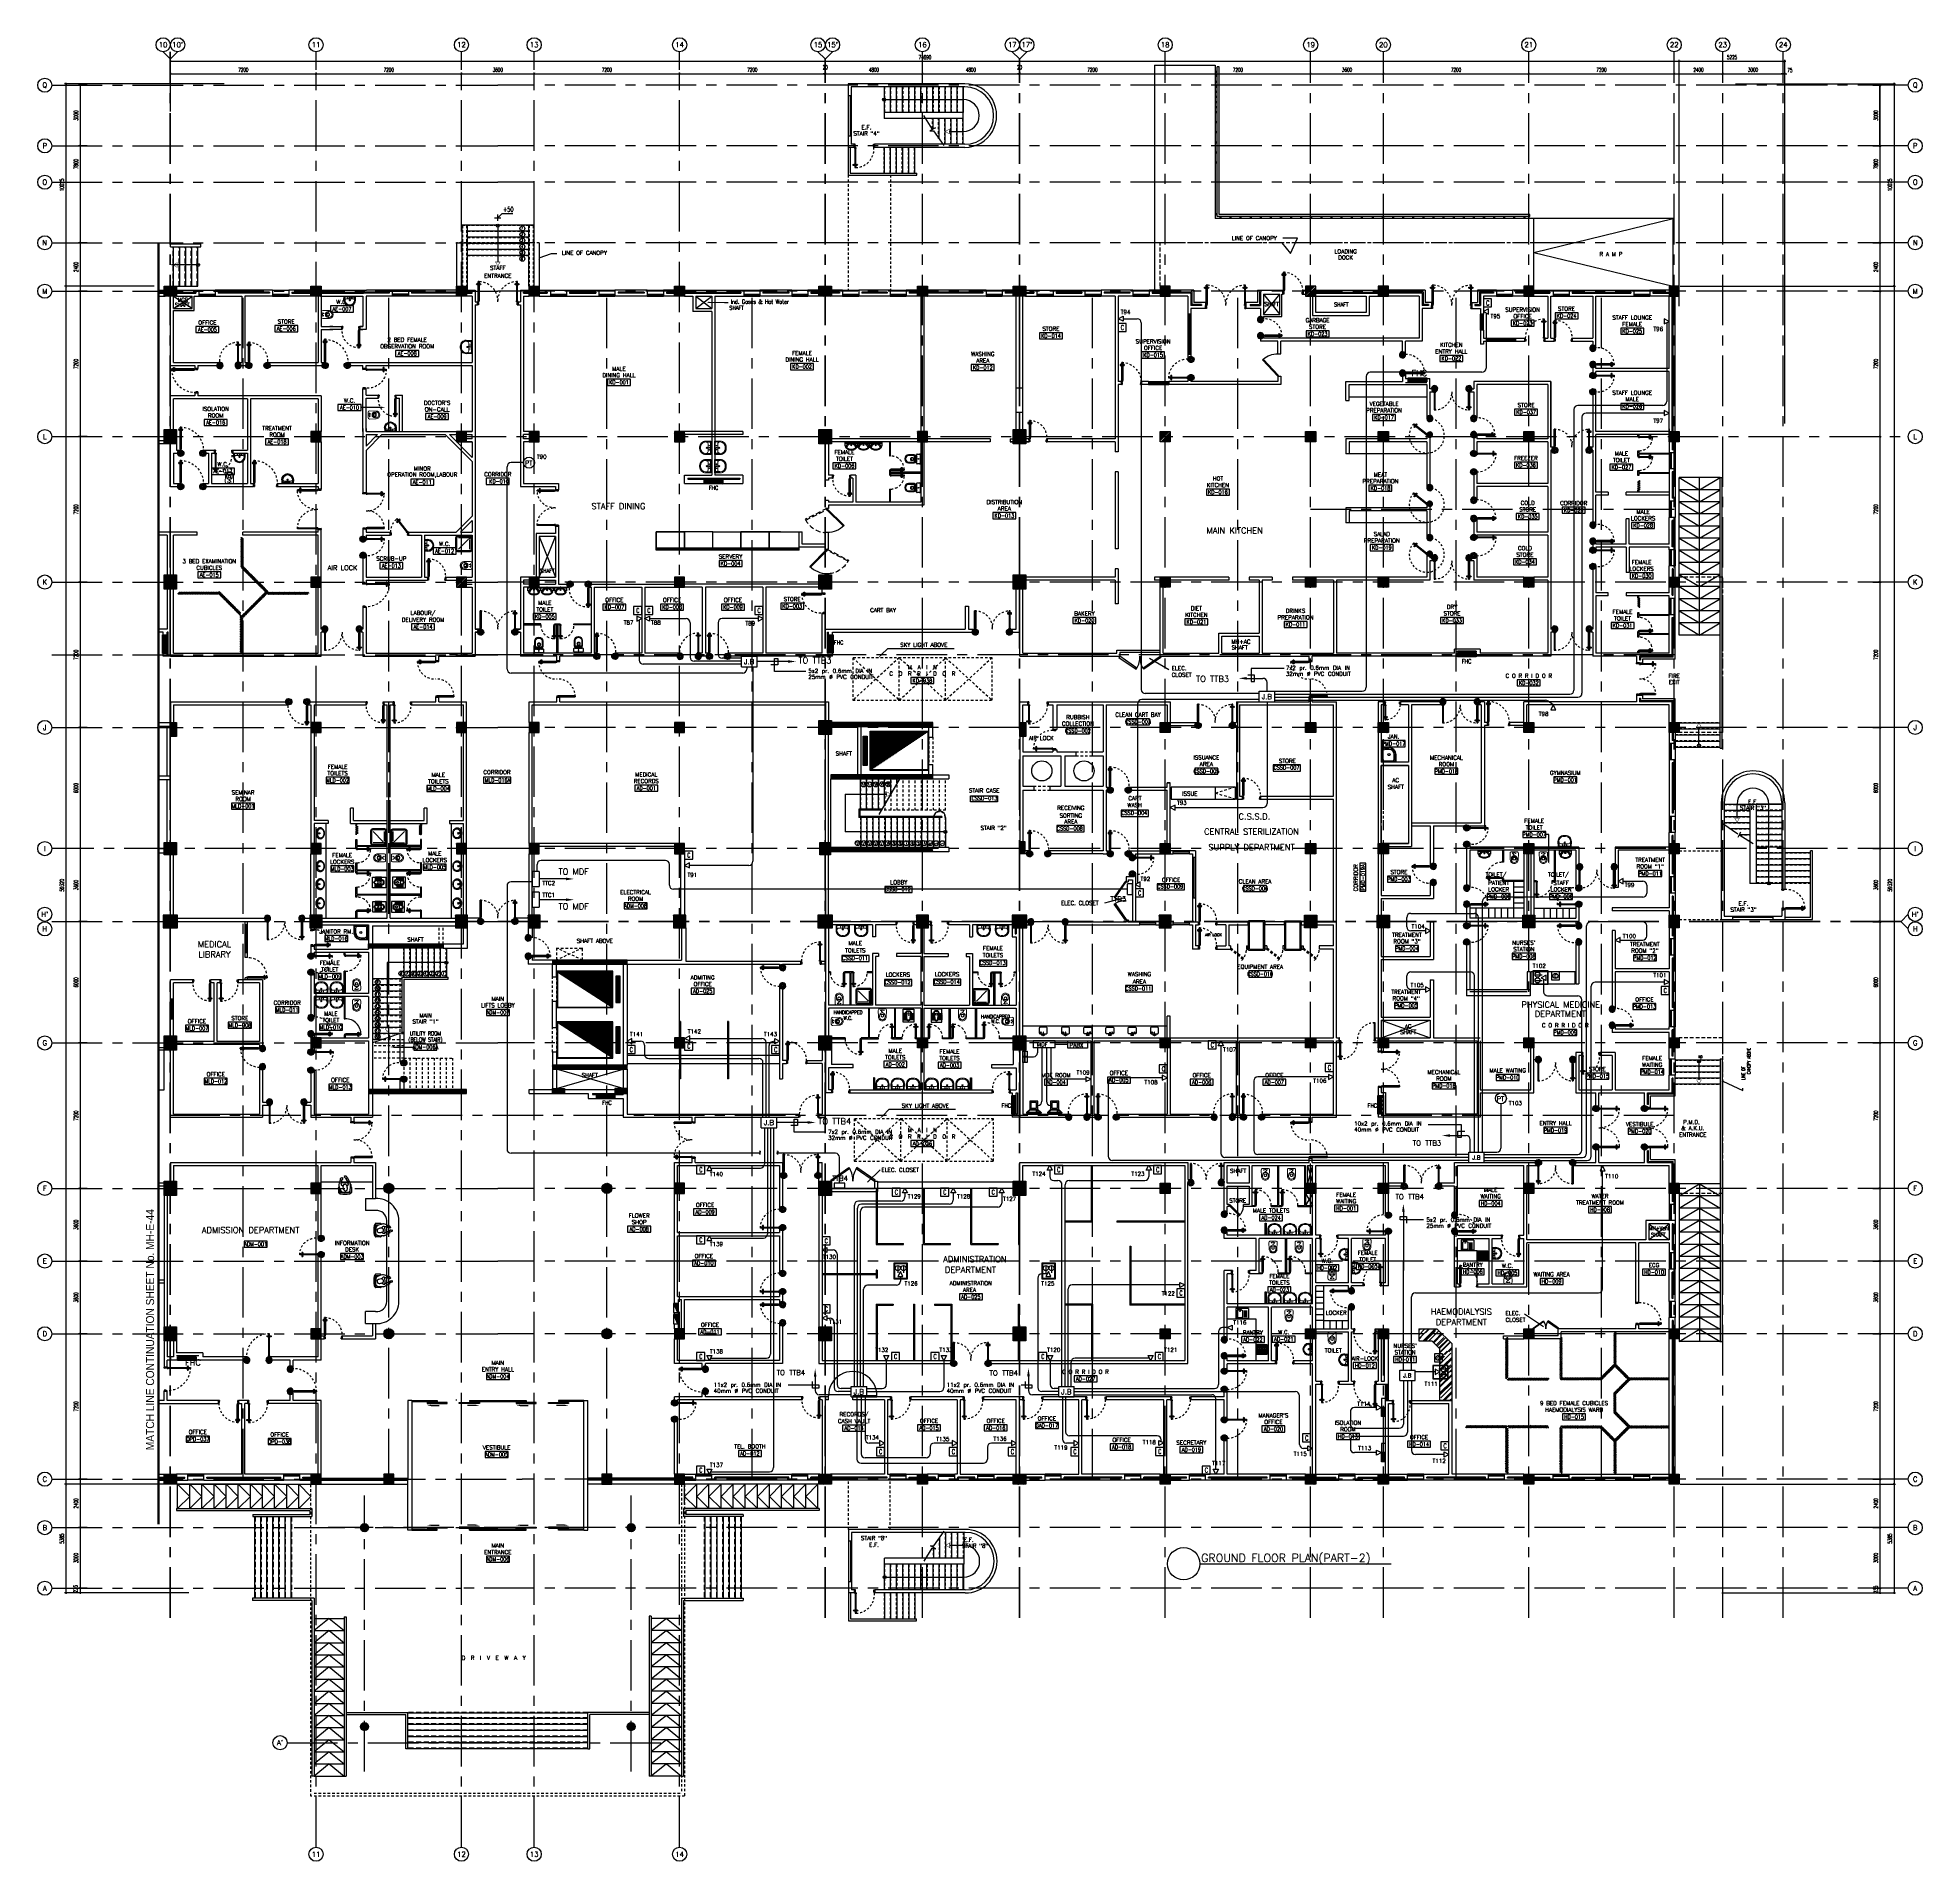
# Model space of a CAD drawing. Extents: x 0.8 to 94.1, y -6.1 to 84.2.
import ezdxf
from ezdxf.enums import TextEntityAlignment as Align

# ---------------------------------------------------------------- set-up
doc = ezdxf.new("R2010")
doc.units = 0
doc.header["$MEASUREMENT"] = 0
doc.header["$PDMODE"] = 3
doc.header["$PDSIZE"] = 0.1
for name, pattern in [('CENTER', [2, 1.25, -0.25, 0.25, -0.25]), ('CENTER2', [1.125, 0.75, -0.125, 0.125, -0.125]), ('CENTERX2', [4, 2.5, -0.5, 0.5, -0.5]), ('DASHED', [0.75, 0.5, -0.25]), ('HIDDEN', [0.375, 0.25, -0.125]), ('HIDDEN2', [0.1875, 0.125, -0.0625])]:
    doc.linetypes.add(name, pattern=pattern)
doc.layers.get('0').update_dxf_attribs({"color": 11, "linetype": 'CONTINUOUS'})
doc.layers.get('DEFPOINTS').update_dxf_attribs({"color": 11, "linetype": 'CONTINUOUS'})
for name, color, linetype in [('A-FURN-W', 11, 'CONTINUOUS'), ('A-JEERI', 11, 'CONTINUOUS'), ('AX', 11, 'CONTINUOUS'), ('AX-CR', 11, 'CONTINUOUS'), ('AX-DIM', 11, 'CONTINUOUS'), ('AX-TXT', 11, 'CONTINUOUS'), ('AXES', 11, 'CENTERX2'), ('AXES1', 11, 'CENTER'), ('BORDER', 3, 'CONTINUOUS'), ('CANOPY-LN', 11, 'CONTINUOUS'), ('COL', 11, 'CONTINUOUS'), ('COUNTER', 11, 'CONTINUOUS'), ('CURT', 11, 'CONTINUOUS'), ('DIM', 11, 'CONTINUOUS'), ('DOOR', 11, 'CONTINUOUS'), ('DOOR-DIM', 11, 'CONTINUOUS'), ('E-CO', 6, 'CONTINUOUS'), ('E-PANELBX', 11, 'CONTINUOUS'), ('E-SOCKETS', 4, 'CONTINUOUS'), ('E-TEL', 4, 'CONTINUOUS'), ('E-TEXT', 2, 'CONTINUOUS'), ('E-WIRE', 4, 'CONTINUOUS'), ('EJ', 11, 'CONTINUOUS'), ('ELEV', 11, 'CONTINUOUS'), ('EQ', 11, 'CONTINUOUS'), ('FHC', 11, 'CONTINUOUS'), ('FIX', 11, 'CONTINUOUS'), ('FUR', 11, 'CONTINUOUS'), ('Handrail', 11, 'CONTINUOUS'), ('HAT', 11, 'CONTINUOUS'), ('HIDDEN', 11, 'HIDDEN2'), ('INSUL', 11, 'CONTINUOUS'), ('K-FUR', 11, 'CONTINUOUS'), ('LIFTS', 11, 'CONTINUOUS'), ('Locker', 11, 'CONTINUOUS'), ('ME-FIX', 11, 'CONTINUOUS'), ('NON-MEDICAL', 11, 'CONTINUOUS'), ('PART', 11, 'CONTINUOUS'), ('Ramb', 11, 'CONTINUOUS'), ('RD-ELEV', 11, 'CONTINUOUS'), ('RM-BOX', 11, 'CONTINUOUS'), ('RM-IND', 11, 'CONTINUOUS'), ('RM-NAME', 11, 'CONTINUOUS'), ('RM-NO', 11, 'CONTINUOUS'), ('ROOF', 11, 'CONTINUOUS'), ('SHAFT', 11, 'CONTINUOUS'), ('SHAFTS', 11, 'CONTINUOUS'), ('SLOPE', 11, 'CONTINUOUS'), ('Step', 11, 'CONTINUOUS'), ('STR', 11, 'CONTINUOUS'), ('SUNI-FUR', 11, 'CONTINUOUS'), ('TEXT', 11, 'CONTINUOUS'), ('TXT', 3, 'CONTINUOUS'), ('TXT1', 3, 'CONTINUOUS'), ('WALL', 11, 'CONTINUOUS'), ('WIN', 11, 'CONTINUOUS')]:
    doc.layers.add(name, color=color, linetype=linetype)
doc.styles.add('A-TXT200A', font='simplex.shx', dxfattribs={"width": 0.7, "height": 200})
doc.styles.add('ROMANC', font='romanc', dxfattribs={"height": 0.1})
doc.styles.add('ROMANS', font='ROMANS.shx', dxfattribs={"width": 0.6})
doc.styles.add('RS30', font='ROMANS.shx', dxfattribs={"height": 0.3})
doc.styles.add('S-077', font='simplex.shx', dxfattribs={"width": 0.8})
doc.styles.get("Standard").update_dxf_attribs({"font": 'TXT.shx'})
doc.styles.add('TTXT', font='swisse.ttf', dxfattribs={"width": 0.6})
doc.dimstyles.new('STANDARD in', dxfattribs={"dimtxt": 0.2, "dimasz": 0.1, "dimexe": 0.07, "dimexo": 0.05, "dimgap": 0.1, "dimtad": 1, "dimdec": 0, "dimlfac": 1000, "dimzin": 0, "dimdsep": 46, "dimtxsty": 'ROMANS', "dimblk": 'ARCHTICK', "dimcen": 0.05, "dimdle": 0.05, "dimclrd": 7, "dimclre": 7, "dimclrt": 2, "dimadec": 0, "dimazin": 0, "dimtfac": 1, "dimtdec": 0, "dimtmove": 2, "dimatfit": 3, "dimldrblk": 'ARCHTICK', "dimfxl": 0, "dimtolj": 1, "dimtzin": 0, "dimarcsym": 0})
pattern_1 = [(45, (-343.988534, 1.958326), (-0.0265165043, 0.0265165043), [])]
pattern_2 = [(45, (-386.028534, 1.958326), (-0.0265165043, 0.0265165043), [])]
pattern_3 = [(45, (-376.408534, 1.958326), (-0.0265165043, 0.0265165043), [])]
pattern_4 = [(45, (-389.628534, 1.958326), (-0.0265165043, 0.0265165043), [])]

# ---------------------------------------------------------------- blocks, each defined once
blk = doc.blocks.new('DOOR90')
at = {"layer": 'DOOR', "color": 7, "linetype": 'ByBlock'}
for p, q in [((-150, 0), (0, 0)), ((-150, 0), (-150, -25)), ((0, -50), (-114, 0)), ((0, -50), (-40, 0)), ((0, -50), (0, 0)), ((-1000, -25), (-1050, -25)), ((-1050, -75), (-1050, -25)), ((-1050, -25), (-1050, -75)), ((-1000, -75), (-1050, -75)), ((-1000, -42), (-1020, -42)), ((-1020, -42), (-1020, -58)), ((-1000, -58), (-1020, -58)), ((-1000, -25), (-1000, -42)), ((-1000, -58), (-1000, -75)), ((-878, -18), (-968, -18)), ((-968, -25), (-968, -18)), ((-968, -75), (-968, -82)), ((-878, -82), (-968, -82)), ((-955, -9), (-890, -9)), ((-955, -18), (-955, -9)), ((-955, -18), (-890, -18)), ((-955, -82), (-890, -82)), ((-955, -82), (-955, -91)), ((-955, -91), (-890, -91)), ((-890, -18), (-890, -9)), ((-890, -82), (-890, -91)), ((-878, -25), (-878, -18)), ((-878, -75), (-878, -82)), ((-200, -25), (-150, -25)), ((-200, -42), (-200, -25)), ((-180, -42), (-200, -42)), ((-200, -58), (-180, -58)), ((-200, -75), (-200, -58)), ((-150, -75), (-200, -75)), ((-180, -58), (-180, -42)), ((-150, -25), (-100, -25)), ((-150, -75), (-150, -25)), ((-150, -875), (-100, -875)), ((-150, -900), (-150, -875)), ((-150, -900), (0, -900)), ((0, -900), (-150, -900)), ((0, -850), (-114, -900)), ((-100, -25), (-100, -50)), ((0, -50), (-100, -37)), ((-100, -50), (0, -50)), ((-100, -875), (-100, -850)), ((0, -850), (-100, -863)), ((-100, -850), (0, -850)), ((0, -850), (-40, -900)), ((0, -850), (0, -900))]:
    blk.add_line(p, q, dxfattribs=at)
at = {"layer": 'DOOR', "linetype": 'ByBlock'}
for p, q in [((-200, -25), (-1000, -25)), ((-200, -42), (-1000, -42)), ((-200, -58), (-1000, -58)), ((-1000, -75), (-200, -75))]:
    blk.add_line(p, q, dxfattribs=at)
at = {"layer": 'DOOR', "color": 7, "linetype": 'ByBlock'}
for centre in [(-923, 24), (-923, -124)]:
    blk.add_circle(centre, 32.4, dxfattribs=at)
for centre, radius, start, end in [((0, -50), 154, 161.10529, 166.28577), ((0, -50), 94.4, 148.01819, 180), ((0, -850), 154, 193.71423, 198.89471), ((0, -50), 134, 158.15985, 169.28002), ((0, -850), 134, 190.71998, 201.84015), ((0, -50), 114, 154.08384, 167.37743), ((0, -850), 94.4, 180, 211.98181), ((0, -50), 74.4, 137.77643, 180), ((0, -850), 74.4, 180, 222.22357), ((0, -50), 54.4, 113.20738, 180), ((0, -850), 54.4, 180, 246.79262), ((0, -50), 34.4, 90, 180), ((0, -850), 34.4, 180, 270), ((0, -50), 14.4, 90, 180), ((0, -850), 14.4, 180, 270)]:
    blk.add_arc(centre, radius, start, end, dxfattribs=at)
at = {"layer": 'DOOR', "linetype": 'HIDDEN', "ltscale": 0.5}
blk.add_arc((-222, -50), 828, 178.27012, 275.00304, dxfattribs=at)
blk = doc.blocks.new('_ARCHTICK')
at = {"color": 0, "linetype": 'ByBlock', "const_width": 0.15}
blk.add_lwpolyline([(-0.5, -0.5), (0.5, 0.5)], dxfattribs=at)
blk = doc.blocks.new('*D195')
at = {"layer": 'AX-DIM', "color": 7, "lineweight": -2}
for p, q in [((82.097, 71.939), (92.749, 71.939)), ((92.679, 71.989), (92.679, 12.569)), ((82.097, 12.619), (92.749, 12.619))]:
    blk.add_line(p, q, dxfattribs=at)
at = {"layer": 'DEFPOINTS', "color": 0}
for p in [(82.047, 71.939), (82.047, 12.619), (92.679, 12.619)]:
    blk.add_point(p, dxfattribs=at)
at = {"layer": 'AX-DIM', "color": 7, "lineweight": -2, "xscale": 0.1, "yscale": 0.1, "zscale": 0.1}
for p, rotation in [((92.679, 71.939), 90), ((92.679, 12.619), 270)]:
    blk.add_blockref('_ARCHTICK', p, dxfattribs=dict(at, rotation=rotation))
at = {"layer": 'AX-DIM', "color": 2, "insert": (92.479, 42.279), "char_height": 0.2, "attachment_point": 5, "rotation": 90, "style": 'ROMANS'}
blk.add_mtext('\\A1;59320', dxfattribs=at)
blk = doc.blocks.new('*D194')
at = {"layer": 'AX-DIM', "color": 7, "lineweight": -2}
for p, q in [((91.629, 71.689), (92.049, 71.689)), ((91.979, 71.739), (91.979, 64.439)), ((91.629, 64.489), (92.049, 64.489))]:
    blk.add_line(p, q, dxfattribs=at)
at = {"layer": 'DEFPOINTS', "color": 0}
for p in [(91.579, 71.689), (91.579, 64.489), (91.979, 64.489)]:
    blk.add_point(p, dxfattribs=at)
at = {"layer": 'AX-DIM', "color": 7, "lineweight": -2, "xscale": 0.1, "yscale": 0.1, "zscale": 0.1}
for p, rotation in [((91.979, 71.689), 90), ((91.979, 64.489), 270)]:
    blk.add_blockref('_ARCHTICK', p, dxfattribs=dict(at, rotation=rotation))
at = {"layer": 'AX-DIM', "color": 2, "insert": (91.779, 68.089), "char_height": 0.2, "attachment_point": 5, "rotation": 90, "style": 'ROMANS'}
blk.add_mtext('\\A1;7200', dxfattribs=at)
blk = doc.blocks.new('RM1')
at = {"layer": 'RM-BOX'}
blk.add_lwpolyline([(570, -200), (-570, -200), (-570, -500), (570, -500)], close=True, dxfattribs=at)
at = {"layer": 'RM-NAME', "style": 'ROMANS'}
for tag, p in [('ROOMNAME1', (0, 324)), ('ROOMNAME2', (0, 0))]:
    blk.add_attdef(tag, text='', height=200, dxfattribs=at).set_placement(p, align=Align.MIDDLE)
at = {"layer": 'RM-NO', "style": 'ROMANS', "width": 0.8}
blk.add_attdef('ROOMNO', text='', height=200, dxfattribs=at).set_placement((0, -350), align=Align.MIDDLE)
blk = doc.blocks.new('WC')
at = {"layer": 'FIX', "lineweight": 20}
for p, q in [((339, 5), (339, -5)), ((395, 76), (490, 60)), ((475, 141), (538, 141)), ((534, 24), (540, 0)), ((540, 0), (534, -24)), ((674, 5), (674, -5)), ((213, -204), (210, -204)), ((490, -60), (395, -76)), ((538, -141), (475, -141))]:
    blk.add_line(p, q, dxfattribs=at)
at = {"layer": 'FIX', "linetype": 'Continuous', "lineweight": 20}
blk.add_line((420, -47), (420, 45), dxfattribs=at)
at = {"layer": 'FIX', "lineweight": 20}
for points in [[(210, -204, -0.414214), (137, -131), (137, 0), (137, 131, -0.414214), (210, 204)], [(727, -5), (727, 5, 0.414214), (538, 194), (210, 204)], [(727, 5), (727, -5, -0.414214), (538, -194), (210, -204)]]:
    blk.add_lwpolyline(points, format="xyb", dxfattribs=at)
at = {"layer": 'FIX', "linetype": 'HIDDEN2', "lineweight": 20, "ltscale": 0.3}
blk.add_circle((245, 0), 49.8, dxfattribs=at)
at = {"layer": 'FIX', "linetype": 'HIDDEN', "lineweight": 20, "ltscale": 0.05}
for centre in [(213, 78), (213, -77)]:
    blk.add_circle(centre, 11.6, dxfattribs=at)
at = {"layer": 'FIX', "lineweight": 20}
for centre, radius, start, end in [((475, 5), 136, 90, 180), ((464, -18), 82, 51.07583, 71.50405), ((473, -7), 68.2, 27.15318, 51.07583), ((538, 5), 136, 360, 90), ((475, -5), 136, 180, 270), ((464, 18), 82, 288.49595, 308.92417), ((473, 7), 68.2, 308.92417, 332.84682), ((538, -5), 136, 270, 0)]:
    blk.add_arc(centre, radius, start, end, dxfattribs=at)
at = {"layer": 'FIX', "linetype": 'Continuous', "lineweight": 20}
for centre, start, end in [((443, 46), 88.38785, 182.33379), ((442, -46), 177.66621, 271.61215)]:
    blk.add_arc(centre, 22.3, start, end, dxfattribs=at)
blk = doc.blocks.new('*D158')
at = {"layer": 'AX-DIM', "color": 7, "lineweight": -2}
for p, q in [((92.029, 12.619), (92.749, 12.619)), ((92.679, 12.669), (92.679, 7.184)), ((84.154, 7.234), (92.749, 7.234))]:
    blk.add_line(p, q, dxfattribs=at)
at = {"layer": 'DEFPOINTS', "color": 0}
for p in [(91.979, 12.619), (84.104, 7.234), (92.679, 7.234)]:
    blk.add_point(p, dxfattribs=at)
at = {"layer": 'AX-DIM', "color": 7, "lineweight": -2, "xscale": 0.1, "yscale": 0.1, "zscale": 0.1}
for p, rotation in [((92.679, 12.619), 90), ((92.679, 7.234), 270)]:
    blk.add_blockref('_ARCHTICK', p, dxfattribs=dict(at, rotation=rotation))
at = {"layer": 'AX-DIM', "color": 2, "insert": (92.479, 9.927), "char_height": 0.2, "attachment_point": 5, "rotation": 90, "style": 'ROMANS'}
blk.add_mtext('\\A1;5385', dxfattribs=at)
blk = doc.blocks.new('COL50')
at = {"layer": 'COL'}
blk.add_lwpolyline([(-250, 250), (-250, -250), (250, -250), (250, 250)], close=True, dxfattribs=at)
blk = doc.blocks.new('*X86')
at = {"color": 0}
for p, q in [((193089, 10708), (193542, 11161)), ((193089, 10761), (193488, 11161)), ((193089, 10814), (193435, 11161)), ((193089, 10867), (193382, 11161)), ((193089, 10920), (193329, 11161)), ((193089, 10973), (193276, 11161)), ((193089, 11026), (193223, 11161)), ((193089, 11079), (193170, 11161)), ((193089, 11132), (193117, 11161)), ((193095, 10661), (193589, 11155)), ((193148, 10661), (193589, 11102)), ((193201, 10661), (193589, 11049)), ((193254, 10661), (193589, 10996)), ((193307, 10661), (193589, 10943)), ((193360, 10661), (193589, 10890)), ((193413, 10661), (193589, 10837)), ((193466, 10661), (193589, 10784)), ((193519, 10661), (193589, 10731)), ((193572, 10661), (193589, 10678))]:
    blk.add_line(p, q, dxfattribs=at)
blk = doc.blocks.new('*X48')
at = {"color": 0}
for p, q in [((84179, 10675), (84665, 11161)), ((84179, 10729), (84612, 11161)), ((84179, 10782), (84559, 11161)), ((84179, 10835), (84506, 11161)), ((84179, 10888), (84453, 11161)), ((84179, 10941), (84400, 11161)), ((84179, 10994), (84347, 11161)), ((84179, 11047), (84294, 11161)), ((84179, 11100), (84240, 11161)), ((84179, 11153), (84187, 11161)), ((84218, 10661), (84679, 11122)), ((84271, 10661), (84679, 11069)), ((84324, 10661), (84679, 11016)), ((84377, 10661), (84679, 10963)), ((84430, 10661), (84679, 10910)), ((84483, 10661), (84679, 10857)), ((84536, 10661), (84679, 10804)), ((84589, 10661), (84679, 10751)), ((84642, 10661), (84679, 10698))]:
    blk.add_line(p, q, dxfattribs=at)
blk = doc.blocks.new('*X87')
at = {"color": 0}
for p, q in [((203889, 10689), (204360, 11161)), ((203889, 10742), (204307, 11161)), ((203889, 10795), (204254, 11161)), ((203889, 10848), (204201, 11161)), ((203889, 10901), (204148, 11161)), ((203889, 10954), (204095, 11161)), ((203889, 11008), (204042, 11161)), ((203889, 11061), (203989, 11161)), ((203889, 11114), (203936, 11161)), ((203913, 10661), (204389, 11136)), ((203966, 10661), (204389, 11083)), ((204019, 10661), (204389, 11030)), ((204072, 10661), (204389, 10977)), ((204125, 10661), (204389, 10924)), ((204178, 10661), (204389, 10871)), ((204231, 10661), (204389, 10818)), ((204285, 10661), (204389, 10765)), ((204338, 10661), (204389, 10712))]:
    blk.add_line(p, q, dxfattribs=at)
blk = doc.blocks.new('*X113')
at = {"color": 0}
for p, q in [((215909, 10671), (216399, 11161)), ((215909, 10724), (216346, 11161)), ((215909, 10777), (216293, 11161)), ((215909, 10830), (216240, 11161)), ((215909, 10883), (216187, 11161)), ((215909, 10936), (216134, 11161)), ((215909, 10989), (216081, 11161)), ((215909, 11042), (216028, 11161)), ((215909, 11095), (215974, 11161)), ((215909, 11148), (215921, 11161)), ((215952, 10661), (216409, 11118)), ((216005, 10661), (216409, 11065)), ((216058, 10661), (216409, 11012)), ((216111, 10661), (216409, 10959)), ((216164, 10661), (216409, 10906)), ((216217, 10661), (216409, 10853)), ((216270, 10661), (216409, 10800)), ((216323, 10661), (216409, 10747)), ((216376, 10661), (216409, 10694))]:
    blk.add_line(p, q, dxfattribs=at)
blk = doc.blocks.new('*X61')
at = {"color": 0}
for p, q in [((227929, 10705), (228384, 11161)), ((227929, 10758), (228331, 11161)), ((227929, 10811), (228278, 11161)), ((227929, 10864), (228225, 11161)), ((227929, 10917), (228172, 11161)), ((227929, 10971), (228119, 11161)), ((227929, 11024), (228066, 11161)), ((227929, 11077), (228013, 11161)), ((227929, 11130), (227960, 11161)), ((227937, 10661), (228429, 11152)), ((227990, 10661), (228429, 11099)), ((228043, 10661), (228429, 11046)), ((228096, 10661), (228429, 10993)), ((228149, 10661), (228429, 10940)), ((228202, 10661), (228429, 10887)), ((228255, 10661), (228429, 10834)), ((228308, 10661), (228429, 10781)), ((228362, 10661), (228429, 10728)), ((228415, 10661), (228429, 10675))]:
    blk.add_line(p, q, dxfattribs=at)
blk = doc.blocks.new('DOOR100')
at = {"layer": 'DOOR', "color": 7, "linetype": 'ByBlock'}
for p, q in [((-91, 1205), (-91, 1140)), ((-82, 1205), (-91, 1205)), ((-82, 1140), (-91, 1140)), ((-82, 1128), (-82, 1218)), ((-75, 1218), (-82, 1218)), ((-82, 1205), (-82, 1140)), ((-75, 1128), (-82, 1128)), ((-75, 1250), (-75, 1300)), ((-75, 1300), (-25, 1300)), ((-25, 1300), (-75, 1300)), ((-58, 1250), (-75, 1250)), ((-58, 1250), (-58, 1270)), ((-42, 1270), (-58, 1270)), ((-42, 1250), (-42, 1270)), ((-25, 1250), (-42, 1250)), ((-25, 1250), (-25, 1300)), ((-25, 1218), (-18, 1218)), ((-25, 1128), (-18, 1128)), ((-18, 1128), (-18, 1218)), ((-18, 1205), (-18, 1140)), ((-18, 1205), (-9, 1205)), ((-18, 1140), (-9, 1140)), ((-9, 1205), (-9, 1140)), ((-1200, 0), (-1200, 150)), ((-1200, 150), (-1175, 150)), ((-1200, 150), (-1200, 0)), ((-1150, 0), (-1200, 114)), ((-1150, 0), (-1200, 40)), ((-1150, 0), (-1200, 0)), ((-1175, 150), (-1175, 100)), ((-1175, 100), (-1150, 100)), ((-1150, 0), (-1163, 100)), ((-1150, 100), (-1150, 0)), ((-75, 200), (-58, 200)), ((-75, 150), (-75, 200)), ((-75, 150), (-25, 150)), ((-58, 200), (-58, 180)), ((-58, 180), (-42, 180)), ((-50, 0), (0, 114)), ((-50, 100), (-50, 0)), ((-50, 0), (-37, 100)), ((-25, 100), (-50, 100)), ((-50, 0), (0, 40)), ((-50, 0), (0, 0)), ((-42, 200), (-25, 200)), ((-42, 180), (-42, 200)), ((-25, 200), (-25, 150)), ((0, 150), (-25, 150)), ((-25, 150), (-25, 100)), ((0, 0), (0, 150)), ((0, 150), (0, 0))]:
    blk.add_line(p, q, dxfattribs=at)
at = {"layer": 'DOOR', "linetype": 'ByBlock'}
for p, q in [((-75, 1250), (-75, 200)), ((-58, 200), (-58, 1250)), ((-42, 200), (-42, 1250)), ((-25, 200), (-25, 1250))]:
    blk.add_line(p, q, dxfattribs=at)
at = {"layer": 'DOOR', "color": 7, "linetype": 'ByBlock'}
for centre in [(-124, 1173), (24, 1173)]:
    blk.add_circle(centre, 32.4, dxfattribs=at)
at = {"layer": 'DOOR', "linetype": 'HIDDEN', "ltscale": 0.5}
blk.add_arc((-25, 150), 1150, 90, 180, dxfattribs=at)
at = {"layer": 'DOOR', "color": 7, "linetype": 'ByBlock'}
for centre, radius, start, end in [((-1150, 0), 154, 103.71423, 108.89471), ((-1150, 0), 134, 100.71998, 111.84015), ((-1150, 0), 94.4, 90, 121.98181), ((-1150, 0), 74.4, 90, 132.22357), ((-1150, 0), 54.4, 90, 156.79262), ((-1150, 0), 34.4, 90, 180), ((-1150, 0), 14.4, 90, 180), ((-50, 0), 94.4, 58.01819, 90), ((-50, 0), 74.4, 47.77643, 90), ((-50, 0), 54.4, 23.20738, 90), ((-50, 0), 34.4, 0, 90), ((-50, 0), 14.4, 0, 90), ((-50, 0), 134, 68.15985, 79.28002), ((-50, 0), 114, 64.08384, 77.37743), ((-50, 0), 154, 71.10529, 76.28577)]:
    blk.add_arc(centre, radius, start, end, dxfattribs=at)
blk = doc.blocks.new('A$C49F1192B')
at = {"layer": 'DOOR', "color": 0, "linetype": 'ByBlock', "xscale": -1, "rotation": 270}
blk.add_blockref('DOOR100', (0, 1200), dxfattribs=at)
blk = doc.blocks.new('*X88')
at = {"color": 0}
for p, q in [((203889, 17902), (204348, 18361)), ((203889, 17955), (204295, 18361)), ((203889, 18008), (204242, 18361)), ((203889, 18061), (204189, 18361)), ((203889, 18114), (204136, 18361)), ((203889, 18167), (204083, 18361)), ((203889, 18220), (204030, 18361)), ((203889, 18273), (203977, 18361)), ((203889, 18326), (203923, 18361)), ((203901, 17861), (204389, 18349)), ((203954, 17861), (204389, 18296)), ((204007, 17861), (204389, 18243)), ((204060, 17861), (204389, 18190)), ((204113, 17861), (204389, 18137)), ((204166, 17861), (204389, 18084)), ((204219, 17861), (204389, 18031)), ((204272, 17861), (204389, 17978)), ((204325, 17861), (204389, 17924)), ((204378, 17861), (204389, 17871))]:
    blk.add_line(p, q, dxfattribs=at)
blk = doc.blocks.new('*X85')
at = {"color": 0}
for p, q in [((203888, 25061), (204388, 25561)), ((203889, 25114), (204335, 25561)), ((203889, 25167), (204282, 25561)), ((203889, 25220), (204229, 25561)), ((203889, 25273), (204176, 25561)), ((203889, 25326), (204123, 25561)), ((203889, 25379), (204070, 25561)), ((203889, 25432), (204017, 25561)), ((203889, 25486), (203964, 25561)), ((203889, 25539), (203911, 25561)), ((203941, 25061), (204389, 25508)), ((203994, 25061), (204389, 25455)), ((204047, 25061), (204389, 25402)), ((204100, 25061), (204389, 25349)), ((204153, 25061), (204389, 25296)), ((204207, 25061), (204389, 25243)), ((204260, 25061), (204389, 25190)), ((204313, 25061), (204389, 25137)), ((204366, 25061), (204389, 25084))]:
    blk.add_line(p, q, dxfattribs=at)
blk = doc.blocks.new('*X50')
at = {"color": 0}
for p, q in [((503899, 131750), (506612, 131750)), ((503977, 131700), (506612, 131700)), ((504055, 131650), (506612, 131650)), ((504132, 131600), (506612, 131600)), ((504210, 131550), (506612, 131550)), ((504288, 131500), (506612, 131500)), ((504366, 131450), (506612, 131450)), ((504444, 131400), (506612, 131400)), ((504522, 131350), (506612, 131350)), ((504600, 131300), (506612, 131300)), ((504677, 131250), (506612, 131250)), ((504755, 131200), (506612, 131200)), ((504833, 131150), (506612, 131150)), ((504911, 131100), (506612, 131100)), ((504989, 131050), (506612, 131050)), ((505067, 131000), (506612, 131000)), ((505145, 130950), (506612, 130950)), ((505222, 130900), (506612, 130900)), ((505300, 130850), (506612, 130850)), ((505378, 130800), (506612, 130800)), ((505456, 130750), (506612, 130750)), ((505534, 130700), (506612, 130700)), ((505612, 130650), (506612, 130650)), ((505690, 130600), (506612, 130600)), ((505767, 130550), (506612, 130550)), ((505845, 130500), (506612, 130500)), ((505923, 130450), (506612, 130450)), ((506001, 130400), (506612, 130400)), ((506079, 130350), (506612, 130350)), ((506157, 130300), (506612, 130300)), ((506235, 130250), (506612, 130250)), ((506312, 130200), (506612, 130200)), ((506390, 130150), (506612, 130150)), ((506468, 130100), (506612, 130100)), ((506546, 130050), (506612, 130050))]:
    blk.add_line(p, q, dxfattribs=at)
blk = doc.blocks.new('*X84')
at = {"color": 0}
for p, q in [((197839, 36035), (198015, 36211)), ((197839, 36088), (197962, 36211)), ((197839, 36141), (197909, 36211)), ((197839, 36194), (197856, 36211)), ((197868, 36011), (198068, 36211)), ((197921, 36011), (198121, 36211)), ((197974, 36011), (198174, 36211)), ((198027, 36011), (198227, 36211)), ((198080, 36011), (198280, 36211)), ((198133, 36011), (198333, 36211)), ((198186, 36011), (198386, 36211)), ((198239, 36011), (198439, 36211)), ((198292, 36011), (198492, 36211)), ((198345, 36011), (198545, 36211)), ((198398, 36011), (198598, 36211)), ((198451, 36011), (198651, 36211)), ((198504, 36011), (198704, 36211)), ((198557, 36011), (198757, 36211)), ((198610, 36011), (198810, 36211)), ((198663, 36011), (198863, 36211)), ((198716, 36011), (198916, 36211)), ((198769, 36011), (198969, 36211)), ((198822, 36011), (199022, 36211)), ((198875, 36011), (199075, 36211)), ((198928, 36011), (199128, 36211)), ((198981, 36011), (199181, 36211)), ((199034, 36011), (199234, 36211)), ((199088, 36011), (199288, 36211)), ((199141, 36011), (199341, 36211)), ((199194, 36011), (199394, 36211)), ((199247, 36011), (199447, 36211)), ((199300, 36011), (199500, 36211)), ((199353, 36011), (199553, 36211)), ((199406, 36011), (199606, 36211)), ((199459, 36011), (199659, 36211)), ((199512, 36011), (199712, 36211)), ((199565, 36011), (199765, 36211)), ((199618, 36011), (199818, 36211)), ((199671, 36011), (199871, 36211)), ((199724, 36011), (199924, 36211)), ((199777, 36011), (199977, 36211)), ((199830, 36011), (200030, 36211)), ((199883, 36011), (200083, 36211)), ((199936, 36011), (200136, 36211)), ((199989, 36011), (200189, 36211)), ((200042, 36011), (200242, 36211)), ((200095, 36011), (200295, 36211)), ((200148, 36011), (200348, 36211)), ((200201, 36011), (200401, 36211)), ((200254, 36011), (200454, 36211)), ((200307, 36011), (200507, 36211)), ((200360, 36011), (200560, 36211)), ((200413, 36011), (200613, 36211)), ((200466, 36011), (200666, 36211)), ((200519, 36011), (200719, 36211)), ((200572, 36011), (200772, 36211)), ((200625, 36011), (200825, 36211)), ((200678, 36011), (200878, 36211)), ((200732, 36011), (200932, 36211)), ((200785, 36011), (200985, 36211)), ((200838, 36011), (201038, 36211)), ((200891, 36011), (201091, 36211)), ((200944, 36011), (201144, 36211)), ((200997, 36011), (201197, 36211)), ((201050, 36011), (201250, 36211)), ((201103, 36011), (201303, 36211)), ((201156, 36011), (201356, 36211)), ((201209, 36011), (201409, 36211)), ((201262, 36011), (201462, 36211)), ((201315, 36011), (201515, 36211)), ((201368, 36011), (201539, 36182)), ((201421, 36011), (201539, 36129)), ((201474, 36011), (201539, 36076)), ((201527, 36011), (201539, 36023))]:
    blk.add_line(p, q, dxfattribs=at)
blk = doc.blocks.new('*X83')
at = {"color": 0}
for p, q in [((197839, 31209), (198041, 31411)), ((197839, 31262), (197988, 31411)), ((197839, 31315), (197935, 31411)), ((197839, 31368), (197882, 31411)), ((197894, 31211), (198094, 31411)), ((197947, 31211), (198147, 31411)), ((198000, 31211), (198200, 31411)), ((198053, 31211), (198253, 31411)), ((198106, 31211), (198306, 31411)), ((198159, 31211), (198359, 31411)), ((198212, 31211), (198412, 31411)), ((198265, 31211), (198465, 31411)), ((198318, 31211), (198518, 31411)), ((198371, 31211), (198571, 31411)), ((198424, 31211), (198624, 31411)), ((198477, 31211), (198677, 31411)), ((198530, 31211), (198730, 31411)), ((198583, 31211), (198783, 31411)), ((198636, 31211), (198836, 31411)), ((198689, 31211), (198889, 31411)), ((198742, 31211), (198942, 31411)), ((198795, 31211), (198995, 31411)), ((198848, 31211), (199048, 31411)), ((198901, 31211), (199101, 31411)), ((198954, 31211), (199154, 31411)), ((199007, 31211), (199207, 31411)), ((199060, 31211), (199260, 31411)), ((199114, 31211), (199314, 31411)), ((199167, 31211), (199367, 31411)), ((199220, 31211), (199420, 31411)), ((199273, 31211), (199473, 31411)), ((199326, 31211), (199526, 31411)), ((199379, 31211), (199579, 31411)), ((199432, 31211), (199632, 31411)), ((199485, 31211), (199685, 31411)), ((199538, 31211), (199738, 31411)), ((199591, 31211), (199791, 31411)), ((199644, 31211), (199844, 31411)), ((199697, 31211), (199897, 31411)), ((199750, 31211), (199950, 31411)), ((199803, 31211), (200003, 31411)), ((199856, 31211), (200056, 31411)), ((199909, 31211), (200109, 31411)), ((199962, 31211), (200162, 31411)), ((200015, 31211), (200215, 31411)), ((200068, 31211), (200268, 31411)), ((200121, 31211), (200321, 31411)), ((200174, 31211), (200374, 31411)), ((200227, 31211), (200427, 31411)), ((200280, 31211), (200480, 31411)), ((200333, 31211), (200533, 31411)), ((200386, 31211), (200586, 31411)), ((200439, 31211), (200639, 31411)), ((200492, 31211), (200692, 31411)), ((200545, 31211), (200745, 31411)), ((200598, 31211), (200798, 31411)), ((200651, 31211), (200851, 31411)), ((200704, 31211), (200904, 31411)), ((200758, 31211), (200958, 31411)), ((200811, 31211), (201011, 31411)), ((200864, 31211), (201064, 31411)), ((200917, 31211), (201117, 31411)), ((200970, 31211), (201170, 31411)), ((201023, 31211), (201223, 31411)), ((201076, 31211), (201276, 31411)), ((201129, 31211), (201329, 31411)), ((201182, 31211), (201382, 31411)), ((201235, 31211), (201435, 31411)), ((201288, 31211), (201488, 31411)), ((201341, 31211), (201539, 31409)), ((201394, 31211), (201539, 31356)), ((201447, 31211), (201539, 31303)), ((201500, 31211), (201539, 31250))]:
    blk.add_line(p, q, dxfattribs=at)
blk = doc.blocks.new('A$C272A55A0')
at = {"layer": 'DOOR', "color": 0, "linetype": 'ByBlock'}
for p, q in [((0, 900), (0, 1050)), ((50, 1050), (0, 1050)), ((0, 900), (25, 900)), ((25, 950), (50, 950)), ((25, 900), (25, 950)), ((75, 900), (25, 900)), ((25, 850), (25, 900)), ((42, 850), (25, 850)), ((58, 870), (42, 870)), ((42, 870), (42, 850)), ((50, 950), (50, 1050)), ((58, 850), (58, 870)), ((75, 850), (58, 850)), ((75, 900), (75, 850)), ((1725, 900), (1775, 900)), ((1725, 900), (1725, 850)), ((1725, 850), (1742, 850)), ((1742, 870), (1758, 870)), ((1742, 850), (1742, 870)), ((1750, 950), (1750, 1050)), ((1750, 1050), (1800, 1050)), ((1775, 950), (1750, 950)), ((1758, 870), (1758, 850)), ((1758, 850), (1775, 850)), ((1775, 900), (1775, 950)), ((1800, 900), (1775, 900)), ((1775, 850), (1775, 900)), ((1800, 1050), (1800, 900)), ((25, 50), (42, 50)), ((25, 50), (25, 0)), ((25, 0), (75, 0)), ((75, 0), (25, 0)), ((42, 50), (42, 30)), ((42, 30), (58, 30)), ((58, 50), (75, 50)), ((58, 50), (58, 30)), ((75, 50), (75, 0)), ((1718, 160), (1709, 160)), ((1709, 95), (1709, 160)), ((1718, 95), (1709, 95)), ((1725, 173), (1718, 173)), ((1718, 173), (1718, 83)), ((1718, 95), (1718, 160)), ((1725, 83), (1718, 83)), ((1742, 50), (1725, 50)), ((1725, 50), (1725, 0)), ((1775, 0), (1725, 0)), ((1725, 0), (1775, 0)), ((1742, 50), (1742, 30)), ((1758, 30), (1742, 30)), ((1775, 50), (1758, 50)), ((1758, 50), (1758, 30)), ((1775, 173), (1782, 173)), ((1775, 83), (1782, 83)), ((1775, 50), (1775, 0)), ((1782, 173), (1782, 83)), ((1782, 160), (1791, 160)), ((1782, 95), (1782, 160)), ((1782, 95), (1791, 95)), ((1791, 95), (1791, 160))]:
    blk.add_line(p, q, dxfattribs=at)
at = {"layer": 'DOOR', "color": 9, "linetype": 'ByBlock'}
for p, q in [((50, 1050), (0, 1010)), ((50, 1050), (0, 937)), ((50, 1050), (37, 950)), ((1750, 1050), (1800, 1010)), ((1750, 1050), (1800, 937)), ((1750, 1050), (1763, 950))]:
    blk.add_line(p, q, dxfattribs=at)
at = {"layer": 'DOOR', "linetype": 'ByBlock'}
for p, q in [((25, 850), (25, 50)), ((42, 850), (42, 50)), ((58, 850), (58, 50)), ((75, 50), (75, 850)), ((1725, 50), (1725, 850)), ((1742, 850), (1742, 50)), ((1758, 850), (1758, 50)), ((1775, 850), (1775, 50))]:
    blk.add_line(p, q, dxfattribs=at)
at = {"layer": 'DOOR', "color": 0, "linetype": 'ByBlock'}
for centre in [(1676, 128), (1824, 128)]:
    blk.add_circle(centre, 32.4, dxfattribs=at)
at = {"layer": 'DOOR', "color": 9, "linetype": 'ByBlock'}
for centre, radius, start, end in [((50, 1050), 54.4, 203.20738, 270), ((50, 1050), 74.4, 227.77643, 270), ((50, 1050), 94.4, 238.01819, 270), ((50, 1050), 114, 244.08384, 257.37743), ((50, 1050), 134, 248.15985, 259.28002), ((50, 1050), 154, 251.10529, 256.28577), ((50, 1050), 34.4, 180, 270), ((50, 1050), 14.4, 180, 270), ((1750, 1050), 14.4, 270, 0), ((1750, 1050), 34.4, 270, 0), ((1750, 1050), 54.4, 270, 336.79262), ((1750, 1050), 74.4, 270, 312.22357), ((1750, 1050), 94.4, 270, 301.98181), ((1750, 1050), 114, 282.62257, 295.91616), ((1750, 1050), 134, 280.71998, 291.84015), ((1750, 1050), 154, 283.71423, 288.89471)]:
    blk.add_arc(centre, radius, start, end, dxfattribs=at)
at = {"layer": 'DOOR', "linetype": 'HIDDEN', "ltscale": 0.5}
for centre, start, end in [((50, 851), 268.31738, 3.29648), ((1750, 851), 176.70352, 271.68262)]:
    blk.add_arc(centre, 851, start, end, dxfattribs=at)
at = {"layer": 'WALL', "linetype": 'ByBlock'}
blk.add_line((1800, 900), (1800, 1050), dxfattribs=at)
blk = doc.blocks.new('*X49')
at = {"color": 0}
for p, q in [((140176, 227700), (140376, 227700)), ((140176, 227650), (140376, 227650)), ((140176, 227600), (140376, 227600)), ((140176, 227550), (140376, 227550)), ((140176, 227500), (140376, 227500)), ((140176, 227450), (140376, 227450)), ((140176, 227400), (140376, 227400)), ((140176, 227350), (140376, 227350)), ((140176, 227300), (140376, 227300)), ((140176, 227250), (140376, 227250)), ((140176, 227200), (140376, 227200)), ((140176, 227150), (140376, 227150)), ((140176, 227100), (140376, 227100)), ((140176, 227050), (140376, 227050)), ((140176, 227000), (140376, 227000)), ((140176, 226950), (140376, 226950)), ((140176, 226900), (140376, 226900)), ((140176, 226850), (140376, 226850)), ((140176, 226800), (140376, 226800)), ((140176, 226750), (140376, 226750)), ((140176, 226700), (140376, 226700)), ((140176, 226650), (140376, 226650)), ((140176, 226600), (140376, 226600)), ((140176, 226550), (140376, 226550)), ((140176, 226500), (140376, 226500)), ((140176, 226450), (140376, 226450))]:
    blk.add_line(p, q, dxfattribs=at)
blk = doc.blocks.new('RM2')
at = {"layer": 'RM-NAME', "style": 'ROMANS'}
blk.add_text('SHAFT', height=200, dxfattribs=at).set_placement((0, 0), align=Align.MIDDLE)
blk = doc.blocks.new('*X82')
at = {"color": 0}
for p, q in [((203889, 32274), (204376, 32761)), ((203889, 32327), (204323, 32761)), ((203889, 32380), (204270, 32761)), ((203889, 32433), (204217, 32761)), ((203889, 32486), (204164, 32761)), ((203889, 32539), (204111, 32761)), ((203889, 32592), (204058, 32761)), ((203889, 32645), (204005, 32761)), ((203889, 32698), (203952, 32761)), ((203889, 32751), (203899, 32761)), ((203929, 32261), (204389, 32721)), ((203982, 32261), (204389, 32668)), ((204035, 32261), (204389, 32615)), ((204088, 32261), (204389, 32562)), ((204141, 32261), (204389, 32509)), ((204194, 32261), (204389, 32456)), ((204247, 32261), (204389, 32403)), ((204300, 32261), (204389, 32349)), ((204353, 32261), (204389, 32296))]:
    blk.add_line(p, q, dxfattribs=at)
blk = doc.blocks.new('*X89')
at = {"color": 0}
for p, q in [((196689, 41938), (197151, 42401)), ((196689, 41991), (197098, 42401)), ((196689, 42044), (197045, 42401)), ((196689, 42097), (196992, 42401)), ((196689, 42150), (196939, 42401)), ((196689, 42203), (196886, 42401)), ((196689, 42256), (196833, 42401)), ((196689, 42309), (196780, 42401)), ((196689, 42363), (196727, 42401)), ((196704, 41901), (197189, 42385)), ((196757, 41901), (197189, 42332)), ((196810, 41901), (197189, 42279)), ((196863, 41901), (197189, 42226)), ((196916, 41901), (197189, 42173)), ((196970, 41901), (197189, 42120)), ((197023, 41901), (197189, 42067)), ((197076, 41901), (197189, 42014)), ((197129, 41901), (197189, 41961)), ((197182, 41901), (197189, 41908))]:
    blk.add_line(p, q, dxfattribs=at)
blk = doc.blocks.new('*X91')
at = {"color": 0}
for p, q in [((193089, 47937), (193552, 48401)), ((193089, 47990), (193499, 48401)), ((193089, 48043), (193446, 48401)), ((193089, 48096), (193393, 48401)), ((193089, 48149), (193340, 48401)), ((193089, 48202), (193287, 48401)), ((193089, 48255), (193234, 48401)), ((193089, 48308), (193181, 48401)), ((193089, 48361), (193128, 48401)), ((193105, 47901), (193589, 48384)), ((193158, 47901), (193589, 48331)), ((193211, 47901), (193589, 48278)), ((193264, 47901), (193589, 48225)), ((193318, 47901), (193589, 48172)), ((193371, 47901), (193589, 48119)), ((193424, 47901), (193589, 48066)), ((193477, 47901), (193589, 48013)), ((193530, 47901), (193589, 47960)), ((193583, 47901), (193589, 47907))]:
    blk.add_line(p, q, dxfattribs=at)
blk = doc.blocks.new('*X90')
at = {"color": 0}
for p, q in [((203889, 41926), (204364, 42401)), ((203889, 41979), (204311, 42401)), ((203889, 42032), (204258, 42401)), ((203889, 42085), (204205, 42401)), ((203889, 42138), (204152, 42401)), ((203889, 42191), (204099, 42401)), ((203889, 42244), (204046, 42401)), ((203889, 42297), (203993, 42401)), ((203889, 42350), (203940, 42401)), ((203917, 41901), (204389, 42373)), ((203970, 41901), (204389, 42320)), ((204023, 41901), (204389, 42267)), ((204076, 41901), (204389, 42214)), ((204129, 41901), (204389, 42161)), ((204182, 41901), (204389, 42108)), ((204235, 41901), (204389, 42055)), ((204288, 41901), (204389, 42001)), ((204341, 41901), (204389, 41948))]:
    blk.add_line(p, q, dxfattribs=at)
blk = doc.blocks.new('*X92')
at = {"color": 0}
for p, q in [((203889, 47918), (204371, 48401)), ((203889, 47972), (204318, 48401)), ((203889, 48025), (204265, 48401)), ((203889, 48078), (204212, 48401)), ((203889, 48131), (204159, 48401)), ((203889, 48184), (204106, 48401)), ((203889, 48237), (204053, 48401)), ((203889, 48290), (204000, 48401)), ((203889, 48343), (203947, 48401)), ((203924, 47901), (204389, 48365)), ((203977, 47901), (204389, 48312)), ((204030, 47901), (204389, 48259)), ((204083, 47901), (204389, 48206)), ((204136, 47901), (204389, 48153)), ((204189, 47901), (204389, 48100)), ((204242, 47901), (204389, 48047)), ((204295, 47901), (204389, 47994)), ((204348, 47901), (204389, 47941))]:
    blk.add_line(p, q, dxfattribs=at)
blk = doc.blocks.new('*X93')
at = {"color": 0}
for p, q in [((193089, 55150), (193540, 55601)), ((193089, 55203), (193487, 55601)), ((193089, 55256), (193434, 55601)), ((193089, 55309), (193381, 55601)), ((193089, 55362), (193328, 55601)), ((193089, 55415), (193275, 55601)), ((193089, 55468), (193222, 55601)), ((193089, 55521), (193169, 55601)), ((193089, 55574), (193116, 55601)), ((193146, 55101), (193589, 55544)), ((193199, 55101), (193589, 55491)), ((193252, 55101), (193589, 55438)), ((193305, 55101), (193589, 55385)), ((193358, 55101), (193589, 55332)), ((193411, 55101), (193589, 55278)), ((193464, 55101), (193589, 55225)), ((193517, 55101), (193589, 55172)), ((193570, 55101), (193589, 55119))]:
    blk.add_line(p, q, dxfattribs=at)
blk = doc.blocks.new('*X47')
at = {"color": 0}
for p, q in [((84179, 55117), (84663, 55601)), ((84179, 55170), (84610, 55601)), ((84179, 55223), (84557, 55601)), ((84179, 55276), (84504, 55601)), ((84179, 55329), (84451, 55601)), ((84179, 55382), (84398, 55601)), ((84179, 55435), (84345, 55601)), ((84179, 55488), (84292, 55601)), ((84179, 55541), (84239, 55601)), ((84179, 55594), (84186, 55601)), ((84216, 55101), (84679, 55564)), ((84269, 55101), (84679, 55511)), ((84322, 55101), (84679, 55458)), ((84375, 55101), (84679, 55405)), ((84428, 55101), (84679, 55352)), ((84481, 55101), (84679, 55299)), ((84534, 55101), (84679, 55246)), ((84587, 55101), (84679, 55193)), ((84640, 55101), (84679, 55140))]:
    blk.add_line(p, q, dxfattribs=at)
blk = doc.blocks.new('*X45')
at = {"color": 0}
for p, q in [((80579, 62336), (81044, 62801)), ((80579, 62389), (80991, 62801)), ((80579, 62442), (80938, 62801)), ((80579, 62495), (80885, 62801)), ((80579, 62548), (80832, 62801)), ((80579, 62601), (80779, 62801)), ((80579, 62654), (80726, 62801)), ((80579, 62707), (80673, 62801)), ((80579, 62760), (80620, 62801)), ((80597, 62301), (81079, 62783)), ((80650, 62301), (81079, 62730)), ((80703, 62301), (81079, 62677)), ((80756, 62301), (81079, 62624)), ((80810, 62301), (81079, 62571)), ((80863, 62301), (81079, 62518)), ((80916, 62301), (81079, 62465)), ((80969, 62301), (81079, 62412)), ((81022, 62301), (81079, 62359)), ((81075, 62301), (81079, 62306))]:
    blk.add_line(p, q, dxfattribs=at)
blk = doc.blocks.new('*X46')
at = {"color": 0}
for p, q in [((84179, 62330), (84651, 62801)), ((84179, 62383), (84598, 62801)), ((84179, 62436), (84545, 62801)), ((84179, 62489), (84492, 62801)), ((84179, 62542), (84438, 62801)), ((84179, 62595), (84385, 62801)), ((84179, 62648), (84332, 62801)), ((84179, 62701), (84279, 62801)), ((84179, 62754), (84226, 62801)), ((84204, 62301), (84679, 62777)), ((84257, 62301), (84679, 62724)), ((84310, 62301), (84679, 62671)), ((84363, 62301), (84679, 62617)), ((84416, 62301), (84679, 62564)), ((84469, 62301), (84679, 62511)), ((84522, 62301), (84679, 62458)), ((84575, 62301), (84679, 62405)), ((84628, 62301), (84679, 62352))]:
    blk.add_line(p, q, dxfattribs=at)
blk = doc.blocks.new('*X94')
at = {"color": 0}
for p, q in [((203889, 55131), (204359, 55601)), ((203889, 55184), (204306, 55601)), ((203889, 55237), (204253, 55601)), ((203889, 55290), (204199, 55601)), ((203889, 55343), (204146, 55601)), ((203889, 55396), (204093, 55601)), ((203889, 55449), (204040, 55601)), ((203889, 55502), (203987, 55601)), ((203889, 55555), (203934, 55601)), ((203912, 55101), (204389, 55578)), ((203965, 55101), (204389, 55525)), ((204018, 55101), (204389, 55472)), ((204071, 55101), (204389, 55419)), ((204124, 55101), (204389, 55366)), ((204177, 55101), (204389, 55313)), ((204230, 55101), (204389, 55260)), ((204283, 55101), (204389, 55207)), ((204336, 55101), (204389, 55154))]:
    blk.add_line(p, q, dxfattribs=at)
blk = doc.blocks.new('*X95')
at = {"color": 0}
for p, q in [((203889, 62343), (204346, 62801)), ((203889, 62396), (204293, 62801)), ((203889, 62450), (204240, 62801)), ((203889, 62503), (204187, 62801)), ((203889, 62556), (204134, 62801)), ((203889, 62609), (204081, 62801)), ((203889, 62662), (204028, 62801)), ((203889, 62715), (203975, 62801)), ((203889, 62768), (203922, 62801)), ((203899, 62301), (204389, 62790)), ((203952, 62301), (204389, 62737)), ((204005, 62301), (204389, 62684)), ((204058, 62301), (204389, 62631)), ((204111, 62301), (204389, 62578)), ((204164, 62301), (204389, 62525)), ((204217, 62301), (204389, 62472)), ((204270, 62301), (204389, 62419)), ((204323, 62301), (204389, 62366)), ((204376, 62301), (204389, 62313))]:
    blk.add_line(p, q, dxfattribs=at)
blk = doc.blocks.new('*X81')
at = {"color": 0}
for p, q in [((215909, 32308), (216361, 32761)), ((215909, 32361), (216308, 32761)), ((215909, 32414), (216255, 32761)), ((215909, 32467), (216202, 32761)), ((215909, 32520), (216149, 32761)), ((215909, 32573), (216096, 32761)), ((215909, 32626), (216043, 32761)), ((215909, 32680), (215990, 32761)), ((215909, 32733), (215937, 32761)), ((215914, 32261), (216409, 32755)), ((215967, 32261), (216409, 32702)), ((216020, 32261), (216409, 32649)), ((216073, 32261), (216409, 32596)), ((216126, 32261), (216409, 32543)), ((216179, 32261), (216409, 32490)), ((216233, 32261), (216409, 32437)), ((216286, 32261), (216409, 32384)), ((216339, 32261), (216409, 32331)), ((216392, 32261), (216409, 32278))]:
    blk.add_line(p, q, dxfattribs=at)
blk = doc.blocks.new('AWC')
at = {"layer": 'FIX'}
for p, q in [((-825, 0), (-825, 0)), ((-780, 7), (-780, -7)), ((-755, 7), (-755, -7)), ((-748, 7), (-748, -7)), ((-726, 265), (-726, 66)), ((-700, 265), (-726, 265)), ((-700, 79), (-700, 265)), ((-382, 109), (-687, 81)), ((-678, 265), (-678, 82)), ((-652, 265), (-678, 265)), ((-652, 84), (-652, 265)), ((-630, 265), (-630, 86)), ((-604, 265), (-630, 265)), ((-604, 89), (-604, 265)), ((-582, 265), (-582, 91)), ((-556, 265), (-582, 265)), ((-556, 93), (-556, 265)), ((-534, 265), (-534, 95)), ((-508, 265), (-534, 265)), ((-508, 98), (-508, 265)), ((-486, 265), (-486, 100)), ((-460, 265), (-486, 265)), ((-460, 102), (-460, 265)), ((-438, 265), (-438, 104)), ((-412, 265), (-438, 265)), ((-412, 106), (-412, 265)), ((-384, 134), (-412, 131)), ((-312, -39), (-312, 39)), ((-287, -39), (-287, 39)), ((-726, -265), (-726, -66)), ((-700, -265), (-726, -265)), ((-700, -79), (-700, -265)), ((-687, -81), (-382, -109)), ((-678, -265), (-678, -82)), ((-652, -265), (-678, -265)), ((-652, -84), (-652, -265)), ((-630, -265), (-630, -86)), ((-604, -265), (-630, -265)), ((-604, -89), (-604, -265)), ((-582, -265), (-582, -91)), ((-556, -265), (-582, -265)), ((-556, -93), (-556, -265)), ((-534, -265), (-534, -95)), ((-508, -265), (-534, -265)), ((-508, -98), (-508, -265)), ((-486, -265), (-486, -100)), ((-460, -265), (-486, -265)), ((-460, -102), (-460, -265)), ((-438, -265), (-438, -104)), ((-412, -265), (-438, -265)), ((-412, -106), (-412, -265)), ((-412, -131), (-384, -134))]:
    blk.add_line(p, q, dxfattribs=at)
at = {"layer": 'FIX', "color": 32}
for p, q in [((-381, 102), (-686, 74)), ((-319, -39), (-319, 39)), ((-686, -74), (-381, -102))]:
    blk.add_line(p, q, dxfattribs=at)
at = {"layer": 'FIX'}
blk.add_lwpolyline([(-198, 265), (-848, 265), (-848, -265), (-198, -265)], close=True, dxfattribs=at)
at = {"layer": 'FIX', "color": 32}
blk.add_circle((-454, 0), 50, dxfattribs=at)
at = {"layer": 'FIX'}
for centre, radius, start, end in [((-680, 7), 100, 117.0426, 180), ((-680, 7), 75, 95.2114, 180), ((-382, 39), 95, 0, 90.1311), ((-382, 39), 70, 0, 90.1311), ((-680, -7), 100, 180, 242.9574), ((-680, -7), 75, 180, 264.7886), ((-382, -39), 95, 270, 0), ((-382, -39), 70, 270, 0)]:
    blk.add_arc(centre, radius, start, end, dxfattribs=at)
at = {"layer": 'FIX', "color": 32}
for centre, radius, start, end in [((-680, 7), 68, 95.2114, 180), ((-382, 39), 63, 0, 90.1311), ((-680, -7), 68, 180, 264.7886), ((-382, -39), 63, 270, 0)]:
    blk.add_arc(centre, radius, start, end, dxfattribs=at)
blk = doc.blocks.new('SHR1')
at = {"layer": 'FIX'}
for p, q in [((-196, 196), (-700, 700)), ((-218, 143), (-700, 143)), ((-143, 218), (-143, 700))]:
    blk.add_line(p, q, dxfattribs=at)
for points in [[(-825, 125), (-825, 725, -0.414214), (-725, 825), (-125, 825, -0.414214), (-25, 725), (-25, 125, -0.414214), (-125, 25), (-725, 25, -0.414214)], [(-775, 125), (-775, 725, -0.414214), (-725, 775), (-125, 775, -0.414214), (-75, 725), (-75, 125, -0.414214), (-125, 75), (-725, 75, -0.414214)]]:
    blk.add_lwpolyline(points, format="xyb", close=True, dxfattribs=at)
for radius in [25, 15]:
    blk.add_circle((-143, 143), radius, dxfattribs=at)
blk = doc.blocks.new('A$C5C1537D1')
at = {"layer": 'DOOR', "color": 0, "linetype": 'ByBlock'}
for p, q in [((25, 900), (25, 950)), ((75, 950), (25, 950)), ((25, 950), (75, 950)), ((75, 900), (75, 950)), ((1525, 900), (1525, 950)), ((1525, 950), (1575, 950)), ((1575, 950), (1525, 950)), ((1575, 900), (1575, 950)), ((0, 150), (25, 150)), ((0, 0), (0, 150)), ((50, 0), (0, 0)), ((25, 900), (42, 900)), ((25, 200), (25, 150)), ((42, 200), (25, 200)), ((25, 150), (25, 100)), ((75, 150), (25, 150)), ((25, 100), (50, 100)), ((42, 900), (42, 920)), ((42, 920), (58, 920)), ((42, 180), (42, 200)), ((58, 180), (42, 180)), ((50, 100), (50, 0)), ((58, 900), (58, 920)), ((58, 900), (75, 900)), ((58, 200), (58, 180)), ((75, 200), (58, 200)), ((75, 150), (75, 200)), ((1509, 855), (1509, 790)), ((1518, 855), (1509, 855)), ((1518, 790), (1509, 790)), ((1518, 778), (1518, 868)), ((1525, 868), (1518, 868)), ((1518, 855), (1518, 790)), ((1525, 778), (1518, 778)), ((1542, 900), (1525, 900)), ((1525, 150), (1525, 200)), ((1525, 200), (1542, 200)), ((1525, 150), (1575, 150)), ((1542, 900), (1542, 920)), ((1558, 920), (1542, 920)), ((1542, 200), (1542, 180)), ((1542, 180), (1558, 180)), ((1575, 100), (1550, 100)), ((1550, 100), (1550, 0)), ((1550, 0), (1600, 0)), ((1558, 900), (1558, 920)), ((1575, 900), (1558, 900)), ((1558, 180), (1558, 200)), ((1558, 200), (1575, 200)), ((1575, 868), (1582, 868)), ((1575, 778), (1582, 778)), ((1575, 200), (1575, 150)), ((1575, 150), (1575, 100)), ((1600, 150), (1575, 150)), ((1582, 778), (1582, 868)), ((1582, 855), (1582, 790)), ((1582, 855), (1591, 855)), ((1582, 790), (1591, 790)), ((1591, 855), (1591, 790)), ((1600, 0), (1600, 150))]:
    blk.add_line(p, q, dxfattribs=at)
at = {"layer": 'DOOR', "color": 9, "linetype": 'ByBlock'}
for p, q in [((50, 0), (0, 114)), ((50, 0), (0, 40)), ((50, 0), (37, 100)), ((1550, 0), (1600, 114)), ((1550, 0), (1563, 100)), ((1550, 0), (1600, 40))]:
    blk.add_line(p, q, dxfattribs=at)
at = {"layer": 'DOOR', "linetype": 'ByBlock'}
for p, q in [((25, 200), (25, 900)), ((42, 200), (42, 900)), ((58, 200), (58, 900)), ((75, 900), (75, 200)), ((1525, 900), (1525, 200)), ((1542, 200), (1542, 900)), ((1558, 200), (1558, 900)), ((1575, 200), (1575, 900))]:
    blk.add_line(p, q, dxfattribs=at)
at = {"layer": 'DOOR', "color": 0, "linetype": 'ByBlock'}
for centre in [(1476, 823), (1624, 823)]:
    blk.add_circle(centre, 32.4, dxfattribs=at)
at = {"layer": 'DOOR', "linetype": 'HIDDEN', "ltscale": 0.5}
for centre, start, end in [((50, 199), 356.27506, 91.90618), ((1550, 199), 88.09382, 183.72494)]:
    blk.add_arc(centre, 752, start, end, dxfattribs=at)
at = {"layer": 'DOOR', "color": 9, "linetype": 'ByBlock'}
for centre, radius, start, end in [((50, 0), 154, 103.71423, 108.89471), ((50, 0), 134, 100.71998, 111.84015), ((50, 0), 114, 102.62257, 115.91616), ((50, 0), 94.4, 90, 121.98181), ((50, 0), 74.4, 90, 132.22357), ((50, 0), 54.4, 90, 156.79262), ((50, 0), 34.4, 90, 180), ((50, 0), 14.4, 90, 180), ((1550, 0), 94.4, 58.01819, 90), ((1550, 0), 74.4, 47.77643, 90), ((1550, 0), 54.4, 23.20738, 90), ((1550, 0), 34.4, 0, 90), ((1550, 0), 14.4, 0, 90), ((1550, 0), 134, 68.15985, 79.28002), ((1550, 0), 114, 64.08384, 77.37743), ((1550, 0), 154, 71.10529, 76.28577)]:
    blk.add_arc(centre, radius, start, end, dxfattribs=at)
at = {"layer": 'WALL', "linetype": 'ByBlock'}
for p, q in [((0, 150), (0, 0)), ((1600, 150), (1600, 0))]:
    blk.add_line(p, q, dxfattribs=at)
blk = doc.blocks.new('*X63')
at = {"color": 0}
for p, q in [((227925, 17861), (228425, 18361)), ((227929, 17918), (228372, 18361)), ((227929, 17971), (228319, 18361)), ((227929, 18024), (228266, 18361)), ((227929, 18077), (228213, 18361)), ((227929, 18130), (228160, 18361)), ((227929, 18183), (228107, 18361)), ((227929, 18236), (228054, 18361)), ((227929, 18289), (228000, 18361)), ((227929, 18342), (227947, 18361)), ((227978, 17861), (228429, 18312)), ((228031, 17861), (228429, 18259)), ((228084, 17861), (228429, 18206)), ((228137, 17861), (228429, 18153)), ((228190, 17861), (228429, 18100)), ((228243, 17861), (228429, 18047)), ((228296, 17861), (228429, 17994)), ((228349, 17861), (228429, 17941)), ((228402, 17861), (228429, 17888))]:
    blk.add_line(p, q, dxfattribs=at)
blk = doc.blocks.new('*X70')
at = {"color": 0}
for p, q in [((227929, 25077), (228412, 25561)), ((227929, 25130), (228359, 25561)), ((227929, 25183), (228306, 25561)), ((227929, 25236), (228253, 25561)), ((227929, 25289), (228200, 25561)), ((227929, 25342), (228147, 25561)), ((227929, 25395), (228094, 25561)), ((227929, 25449), (228041, 25561)), ((227929, 25502), (227988, 25561)), ((227929, 25555), (227935, 25561)), ((227965, 25061), (228429, 25524)), ((228018, 25061), (228429, 25471)), ((228071, 25061), (228429, 25418)), ((228124, 25061), (228429, 25365)), ((228177, 25061), (228429, 25312)), ((228230, 25061), (228429, 25259)), ((228283, 25061), (228429, 25206)), ((228337, 25061), (228429, 25153)), ((228390, 25061), (228429, 25100))]:
    blk.add_line(p, q, dxfattribs=at)
blk = doc.blocks.new('A$C24ED45A6')
at = {"layer": 'DOOR', "color": 0, "linetype": 'ByBlock'}
for p, q in [((909, 1055), (909, 990)), ((918, 1055), (909, 1055)), ((918, 990), (909, 990)), ((918, 978), (918, 1068)), ((925, 1068), (918, 1068)), ((918, 1055), (918, 990)), ((925, 978), (918, 978)), ((925, 1100), (925, 1150)), ((925, 1150), (975, 1150)), ((975, 1150), (925, 1150)), ((942, 1100), (925, 1100)), ((942, 1100), (942, 1120)), ((958, 1120), (942, 1120)), ((958, 1100), (958, 1120)), ((975, 1100), (958, 1100)), ((975, 1100), (975, 1150)), ((975, 1068), (982, 1068)), ((975, 978), (982, 978)), ((982, 978), (982, 1068)), ((982, 1055), (982, 990)), ((982, 1055), (991, 1055)), ((982, 990), (991, 990)), ((991, 1055), (991, 990)), ((0, 0), (0, 150)), ((0, 150), (25, 150)), ((50, 0), (0, 0)), ((25, 150), (25, 100)), ((25, 100), (50, 100)), ((50, 100), (50, 0)), ((925, 150), (925, 200)), ((925, 200), (942, 200)), ((925, 150), (975, 150)), ((942, 200), (942, 180)), ((942, 180), (958, 180)), ((975, 100), (950, 100)), ((950, 100), (950, 0)), ((958, 180), (958, 200)), ((958, 200), (975, 200)), ((975, 200), (975, 150)), ((1000, 150), (975, 150)), ((975, 150), (975, 100)), ((1000, 150), (1000, 0)), ((950, 0), (1000, 0))]:
    blk.add_line(p, q, dxfattribs=at)
at = {"layer": 'DOOR', "linetype": 'ByBlock'}
for p, q in [((925, 1100), (925, 200)), ((942, 200), (942, 1100)), ((958, 200), (958, 1100)), ((975, 200), (975, 1100))]:
    blk.add_line(p, q, dxfattribs=at)
at = {"layer": 'DOOR', "color": 9, "linetype": 'ByBlock'}
for p, q in [((50, 0), (0, 114)), ((50, 0), (0, 40)), ((50, 0), (37, 100)), ((950, 0), (1000, 114)), ((950, 0), (963, 100)), ((950, 0), (1000, 40))]:
    blk.add_line(p, q, dxfattribs=at)
at = {"layer": 'DOOR', "color": 0, "linetype": 'ByBlock'}
for centre in [(876, 1023), (1024, 1023)]:
    blk.add_circle(centre, 32.4, dxfattribs=at)
at = {"layer": 'DOOR', "linetype": 'HIDDEN', "ltscale": 0.5}
blk.add_arc((950, 222), 928, 88.45601, 184.48155, dxfattribs=at)
at = {"layer": 'DOOR', "color": 9, "linetype": 'ByBlock'}
for centre, radius, start, end in [((50, 0), 154, 103.71423, 108.89471), ((50, 0), 134, 100.71998, 111.84015), ((50, 0), 114, 102.62257, 115.91616), ((50, 0), 94.4, 90, 121.98181), ((50, 0), 74.4, 90, 132.22357), ((50, 0), 54.4, 90, 156.79262), ((50, 0), 34.4, 90, 180), ((50, 0), 14.4, 90, 180), ((950, 0), 94.4, 58.01819, 90), ((950, 0), 74.4, 47.77643, 90), ((950, 0), 54.4, 23.20738, 90), ((950, 0), 34.4, 0, 90), ((950, 0), 14.4, 0, 90), ((950, 0), 134, 68.15985, 79.28002), ((950, 0), 114, 64.08384, 77.37743), ((950, 0), 154, 71.10529, 76.28577)]:
    blk.add_arc(centre, radius, start, end, dxfattribs=at)
at = {"layer": 'WALL'}
blk.add_line((1000, 0), (1000, 150), dxfattribs=at)
blk = doc.blocks.new('*X60')
at = {"color": 0}
for p, q in [((227929, 32290), (228400, 32761)), ((227929, 32343), (228347, 32761)), ((227929, 32396), (228294, 32761)), ((227929, 32449), (228241, 32761)), ((227929, 32502), (228188, 32761)), ((227929, 32555), (228135, 32761)), ((227929, 32608), (228082, 32761)), ((227929, 32661), (228029, 32761)), ((227929, 32714), (227976, 32761)), ((227953, 32261), (228429, 32737)), ((228006, 32261), (228429, 32684)), ((228059, 32261), (228429, 32631)), ((228112, 32261), (228429, 32578)), ((228165, 32261), (228429, 32525)), ((228218, 32261), (228429, 32472)), ((228271, 32261), (228429, 32419)), ((228324, 32261), (228429, 32366)), ((228377, 32261), (228429, 32312))]:
    blk.add_line(p, q, dxfattribs=at)
blk = doc.blocks.new('*X80')
at = {"color": 0}
for p, q in [((227929, 41942), (228388, 42401)), ((227929, 41995), (228335, 42401)), ((227929, 42048), (228282, 42401)), ((227929, 42101), (228229, 42401)), ((227929, 42154), (228176, 42401)), ((227929, 42207), (228123, 42401)), ((227929, 42260), (228070, 42401)), ((227929, 42313), (228017, 42401)), ((227929, 42366), (227963, 42401)), ((227941, 41901), (228429, 42389)), ((227994, 41901), (228429, 42336)), ((228047, 41901), (228429, 42283)), ((228100, 41901), (228429, 42230)), ((228153, 41901), (228429, 42177)), ((228206, 41901), (228429, 42124)), ((228259, 41901), (228429, 42071)), ((228312, 41901), (228429, 42018)), ((228365, 41901), (228429, 41964)), ((228418, 41901), (228429, 41911))]:
    blk.add_line(p, q, dxfattribs=at)
blk = doc.blocks.new('*X79')
at = {"color": 0}
for p, q in [((227929, 47935), (228395, 48401)), ((227929, 47988), (228342, 48401)), ((227929, 48041), (228289, 48401)), ((227929, 48094), (228236, 48401)), ((227929, 48147), (228183, 48401)), ((227929, 48200), (228130, 48401)), ((227929, 48253), (228077, 48401)), ((227929, 48306), (228024, 48401)), ((227929, 48359), (227971, 48401)), ((227948, 47901), (228429, 48381)), ((228001, 47901), (228429, 48328)), ((228054, 47901), (228429, 48275)), ((228107, 47901), (228429, 48222)), ((228160, 47901), (228429, 48169)), ((228213, 47901), (228429, 48116)), ((228266, 47901), (228429, 48063)), ((228319, 47901), (228429, 48010)), ((228372, 47901), (228429, 47957))]:
    blk.add_line(p, q, dxfattribs=at)
blk = doc.blocks.new('*X110')
at = {"color": 0}
for p, q in [((227929, 55147), (228383, 55601)), ((227929, 55200), (228330, 55601)), ((227929, 55253), (228276, 55601)), ((227929, 55306), (228223, 55601)), ((227929, 55359), (228170, 55601)), ((227929, 55412), (228117, 55601)), ((227929, 55465), (228064, 55601)), ((227929, 55518), (228011, 55601)), ((227929, 55571), (227958, 55601)), ((227936, 55101), (228429, 55594)), ((227989, 55101), (228429, 55541)), ((228042, 55101), (228429, 55488)), ((228095, 55101), (228429, 55435)), ((228148, 55101), (228429, 55382)), ((228201, 55101), (228429, 55329)), ((228254, 55101), (228429, 55276)), ((228307, 55101), (228429, 55223)), ((228360, 55101), (228429, 55170)), ((228413, 55101), (228429, 55117))]:
    blk.add_line(p, q, dxfattribs=at)
blk = doc.blocks.new('*X109')
at = {"color": 0}
for p, q in [((227929, 62360), (228370, 62801)), ((227929, 62413), (228317, 62801)), ((227929, 62466), (228264, 62801)), ((227929, 62519), (228211, 62801)), ((227929, 62572), (228158, 62801)), ((227929, 62625), (228105, 62801)), ((227929, 62678), (228052, 62801)), ((227929, 62731), (227999, 62801)), ((227929, 62784), (227946, 62801)), ((227976, 62301), (228429, 62753)), ((228029, 62301), (228429, 62700)), ((228082, 62301), (228429, 62647)), ((228135, 62301), (228429, 62594)), ((228188, 62301), (228429, 62541)), ((228241, 62301), (228429, 62488)), ((228294, 62301), (228429, 62435)), ((228347, 62301), (228429, 62382)), ((228400, 62301), (228429, 62329))]:
    blk.add_line(p, q, dxfattribs=at)
blk = doc.blocks.new('*D193')
at = {"layer": 'AX-DIM', "color": 7, "lineweight": -2}
for p, q in [((91.629, 20.069), (92.049, 20.069)), ((91.979, 20.119), (91.979, 12.819)), ((91.629, 12.869), (92.049, 12.869))]:
    blk.add_line(p, q, dxfattribs=at)
at = {"layer": 'DEFPOINTS', "color": 0}
for p in [(91.579, 20.069), (91.579, 12.869), (91.979, 12.869)]:
    blk.add_point(p, dxfattribs=at)
at = {"layer": 'AX-DIM', "color": 7, "lineweight": -2, "xscale": 0.1, "yscale": 0.1, "zscale": 0.1}
for p, rotation in [((91.979, 20.069), 90), ((91.979, 12.869), 270)]:
    blk.add_blockref('_ARCHTICK', p, dxfattribs=dict(at, rotation=rotation))
at = {"layer": 'AX-DIM', "color": 2, "insert": (91.779, 16.469), "char_height": 0.2, "attachment_point": 5, "rotation": 90, "style": 'ROMANS'}
blk.add_mtext('\\A1;7200', dxfattribs=at)
blk = doc.blocks.new('*X56')
at = {"color": 0}
for p, q in [((235129, 10693), (235597, 11161)), ((235129, 10746), (235544, 11161)), ((235129, 10799), (235491, 11161)), ((235129, 10852), (235438, 11161)), ((235129, 10905), (235385, 11161)), ((235129, 10958), (235332, 11161)), ((235129, 11011), (235278, 11161)), ((235129, 11064), (235225, 11161)), ((235129, 11117), (235172, 11161)), ((235150, 10661), (235629, 11140)), ((235203, 10661), (235629, 11087)), ((235256, 10661), (235629, 11034)), ((235309, 10661), (235629, 10981)), ((235362, 10661), (235629, 10928)), ((235415, 10661), (235629, 10875)), ((235468, 10661), (235629, 10822)), ((235521, 10661), (235629, 10769)), ((235574, 10661), (235629, 10716))]:
    blk.add_line(p, q, dxfattribs=at)
blk = doc.blocks.new('*X55')
at = {"color": 0}
for p, q in [((238729, 10687), (239203, 11161)), ((238729, 10740), (239150, 11161)), ((238729, 10793), (239097, 11161)), ((238729, 10846), (239044, 11161)), ((238729, 10899), (238991, 11161)), ((238729, 10952), (238938, 11161)), ((238729, 11005), (238885, 11161)), ((238729, 11058), (238832, 11161)), ((238729, 11111), (238779, 11161)), ((238756, 10661), (239229, 11134)), ((238809, 10661), (239229, 11081)), ((238862, 10661), (239229, 11028)), ((238915, 10661), (239229, 10974)), ((238968, 10661), (239229, 10921)), ((239021, 10661), (239229, 10868)), ((239074, 10661), (239229, 10815)), ((239127, 10661), (239229, 10762)), ((239180, 10661), (239229, 10709))]:
    blk.add_line(p, q, dxfattribs=at)
blk = doc.blocks.new('*X53')
at = {"color": 0}
for p, q in [((245929, 10674), (246415, 11161)), ((245929, 10727), (246362, 11161)), ((245929, 10780), (246309, 11161)), ((245929, 10833), (246256, 11161)), ((245929, 10886), (246203, 11161)), ((245929, 10939), (246150, 11161)), ((245929, 10992), (246097, 11161)), ((245929, 11045), (246044, 11161)), ((245929, 11098), (245991, 11161)), ((245929, 11151), (245938, 11161)), ((245968, 10661), (246429, 11121)), ((246021, 10661), (246429, 11068)), ((246075, 10661), (246429, 11015)), ((246128, 10661), (246429, 10962)), ((246181, 10661), (246429, 10909)), ((246234, 10661), (246429, 10856)), ((246287, 10661), (246429, 10803)), ((246340, 10661), (246429, 10750)), ((246393, 10661), (246429, 10697))]:
    blk.add_line(p, q, dxfattribs=at)
blk = doc.blocks.new('*X52')
at = {"color": 0}
for p, q in [((253128, 10661), (253628, 11161)), ((253129, 10715), (253575, 11161)), ((253129, 10768), (253522, 11161)), ((253129, 10821), (253469, 11161)), ((253129, 10874), (253416, 11161)), ((253129, 10927), (253363, 11161)), ((253129, 10980), (253310, 11161)), ((253129, 11033), (253257, 11161)), ((253129, 11086), (253204, 11161)), ((253129, 11139), (253151, 11161)), ((253181, 10661), (253629, 11109)), ((253234, 10661), (253629, 11056)), ((253287, 10661), (253629, 11003)), ((253340, 10661), (253629, 10950)), ((253393, 10661), (253629, 10896)), ((253446, 10661), (253629, 10843)), ((253499, 10661), (253629, 10790)), ((253552, 10661), (253629, 10737)), ((253605, 10661), (253629, 10684))]:
    blk.add_line(p, q, dxfattribs=at)
blk = doc.blocks.new('AXR')
at = {"layer": 'AX-CR'}
blk.add_circle((350, 0), 350, dxfattribs=at)
at = {"layer": 'AX-TXT', "style": 'ROMANS'}
blk.add_attdef('AX', text='', height=250, dxfattribs=at).set_placement((350, 0), align=Align.MIDDLE)
blk = doc.blocks.new('*D192')
at = {"layer": 'AX-DIM', "color": 7, "lineweight": -2}
for p, q in [((91.629, 12.869), (92.049, 12.869)), ((91.979, 12.919), (91.979, 10.419)), ((91.629, 10.469), (92.049, 10.469))]:
    blk.add_line(p, q, dxfattribs=at)
at = {"layer": 'DEFPOINTS', "color": 0}
for p in [(91.579, 12.869), (91.579, 10.469), (91.979, 10.469)]:
    blk.add_point(p, dxfattribs=at)
at = {"layer": 'AX-DIM', "color": 7, "lineweight": -2, "xscale": 0.1, "yscale": 0.1, "zscale": 0.1}
for p, rotation in [((91.979, 12.869), 90), ((91.979, 10.469), 270)]:
    blk.add_blockref('_ARCHTICK', p, dxfattribs=dict(at, rotation=rotation))
at = {"layer": 'AX-DIM', "color": 2, "insert": (91.779, 11.669), "char_height": 0.2, "attachment_point": 5, "rotation": 90, "style": 'ROMANS'}
blk.add_mtext('\\A1;2400', dxfattribs=at)
blk = doc.blocks.new('*D191')
at = {"layer": 'AX-DIM', "color": 7, "lineweight": -2}
for p, q in [((91.629, 10.469), (92.049, 10.469)), ((91.979, 10.519), (91.979, 7.419)), ((91.629, 7.469), (92.049, 7.469))]:
    blk.add_line(p, q, dxfattribs=at)
at = {"layer": 'DEFPOINTS', "color": 0}
for p in [(91.579, 10.469), (91.579, 7.469), (91.979, 7.469)]:
    blk.add_point(p, dxfattribs=at)
at = {"layer": 'AX-DIM', "color": 7, "lineweight": -2, "xscale": 0.1, "yscale": 0.1, "zscale": 0.1}
for p, rotation in [((91.979, 10.469), 90), ((91.979, 7.469), 270)]:
    blk.add_blockref('_ARCHTICK', p, dxfattribs=dict(at, rotation=rotation))
at = {"layer": 'AX-DIM', "color": 2, "insert": (91.779, 8.969), "char_height": 0.2, "attachment_point": 5, "rotation": 90, "style": 'ROMANS'}
blk.add_mtext('\\A1;3000', dxfattribs=at)
blk = doc.blocks.new('*D159')
at = {"layer": 'AX-DIM', "color": 7, "lineweight": -2}
for p, q in [((91.629, 7.469), (92.049, 7.469)), ((91.979, 7.519), (91.979, 7.184)), ((91.629, 7.234), (92.049, 7.234))]:
    blk.add_line(p, q, dxfattribs=at)
at = {"layer": 'DEFPOINTS', "color": 0}
for p in [(91.579, 7.469), (91.579, 7.234), (91.979, 7.234)]:
    blk.add_point(p, dxfattribs=at)
at = {"layer": 'AX-DIM', "color": 7, "lineweight": -2, "xscale": 0.1, "yscale": 0.1, "zscale": 0.1}
for p, rotation in [((91.979, 7.469), 90), ((91.979, 7.234), 270)]:
    blk.add_blockref('_ARCHTICK', p, dxfattribs=dict(at, rotation=rotation))
at = {"layer": 'AX-DIM', "color": 2, "insert": (91.772, 7.408), "char_height": 0.2, "attachment_point": 5, "rotation": 90, "style": 'ROMANS'}
blk.add_mtext('\\A1;235', dxfattribs=at)
blk = doc.blocks.new('*X54')
at = {"color": 0}
for p, q in [((235129, 17905), (235584, 18361)), ((235129, 17958), (235531, 18361)), ((235129, 18011), (235478, 18361)), ((235129, 18064), (235425, 18361)), ((235129, 18117), (235372, 18361)), ((235129, 18171), (235319, 18361)), ((235129, 18224), (235266, 18361)), ((235129, 18277), (235213, 18361)), ((235129, 18330), (235160, 18361)), ((235137, 17861), (235629, 18352)), ((235190, 17861), (235629, 18299)), ((235243, 17861), (235629, 18246)), ((235296, 17861), (235629, 18193)), ((235349, 17861), (235629, 18140)), ((235402, 17861), (235629, 18087)), ((235455, 17861), (235629, 18034)), ((235508, 17861), (235629, 17981)), ((235562, 17861), (235629, 17928)), ((235615, 17861), (235629, 17875))]:
    blk.add_line(p, q, dxfattribs=at)
blk = doc.blocks.new('*X64')
at = {"color": 0}
for p, q in [((238729, 17899), (239190, 18361)), ((238729, 17952), (239137, 18361)), ((238729, 18005), (239084, 18361)), ((238729, 18058), (239031, 18361)), ((238729, 18111), (238978, 18361)), ((238729, 18164), (238925, 18361)), ((238729, 18217), (238872, 18361)), ((238729, 18270), (238819, 18361)), ((238729, 18323), (238766, 18361)), ((238743, 17861), (239229, 18346)), ((238797, 17861), (239229, 18293)), ((238850, 17861), (239229, 18240)), ((238903, 17861), (239229, 18187)), ((238956, 17861), (239229, 18134)), ((239009, 17861), (239229, 18081)), ((239062, 17861), (239229, 18028)), ((239115, 17861), (239229, 17975)), ((239168, 17861), (239229, 17922)), ((239221, 17861), (239229, 17869))]:
    blk.add_line(p, q, dxfattribs=at)
blk = doc.blocks.new('*X68')
at = {"color": 0}
for p, q in [((235125, 25061), (235625, 25561)), ((235129, 25118), (235572, 25561)), ((235129, 25171), (235519, 25561)), ((235129, 25224), (235466, 25561)), ((235129, 25277), (235413, 25561)), ((235129, 25330), (235360, 25561)), ((235129, 25383), (235307, 25561)), ((235129, 25436), (235254, 25561)), ((235129, 25489), (235200, 25561)), ((235129, 25542), (235147, 25561)), ((235178, 25061), (235629, 25512)), ((235231, 25061), (235629, 25459)), ((235284, 25061), (235629, 25406)), ((235337, 25061), (235629, 25353)), ((235390, 25061), (235629, 25300)), ((235443, 25061), (235629, 25247)), ((235496, 25061), (235629, 25194)), ((235549, 25061), (235629, 25141)), ((235602, 25061), (235629, 25088))]:
    blk.add_line(p, q, dxfattribs=at)
blk = doc.blocks.new('LAV1')
at = {"layer": 'FIX', "linetype": 'ByBlock', "ltscale": 0.3}
for p, q in [((-287, 210), (-280, 50)), ((-240, 210), (-240, 85)), ((0, 60), (-215, 60)), ((0, 60), (215, 60)), ((240, 210), (240, 85)), ((287, 210), (280, 50))]:
    blk.add_line(p, q, dxfattribs=at)
at = {"layer": 'FIX', "linetype": 'Continuous', "lineweight": 20}
for p, q in [((-280, 210), (-280, 50)), ((0, 50), (-280, 50)), ((0, 50), (-247, 50)), ((0, 155), (-170, 155)), ((0, 155), (170, 155)), ((0, 50), (280, 50)), ((0, 50), (247, 50)), ((280, 210), (280, 50))]:
    blk.add_line(p, q, dxfattribs=at)
at = {"layer": 'FIX', "linetype": 'DASHED', "lineweight": 20, "ltscale": 0.05}
for p, q in [((50, 220), (-50, 220)), ((0, 170), (0, 270)), ((0, 170), (0, 270))]:
    blk.add_line(p, q, dxfattribs=at)
at = {"layer": 'FIX', "lineweight": 20}
for p, q in [((16, 107), (-15, 107)), ((0, 92), (0, 123))]:
    blk.add_line(p, q, dxfattribs=at)
at = {"layer": 'FIX', "linetype": 'HIDDEN', "lineweight": 20, "ltscale": 0.05}
for centre in [(-100, 107), (100, 107)]:
    blk.add_circle(centre, 12.4, dxfattribs=at)
at = {"layer": 'FIX', "lineweight": 20}
for centre, radius in [((0, 220), 29.5), ((0, 220), 22.5), ((0, 107), 15.5)]:
    blk.add_circle(centre, radius, dxfattribs=at)
at = {"layer": 'FIX', "linetype": 'ByBlock', "ltscale": 0.3}
for centre, radius, start, end in [((5, 212), 292, 90.99638, 180.39035), ((-215, 85), 25, 180, 270), ((-5, 212), 292, 359.60965, 89.00362), ((215, 85), 25, 270, 0)]:
    blk.add_arc(centre, radius, start, end, dxfattribs=at)
at = {"layer": 'FIX', "linetype": 'Continuous', "lineweight": 20}
for centre, radius, start, end in [((5, 212), 285, 91.02017, 180.39998), ((5, 212), 245, 91.18134, 180.46566), ((-170, 225), 70, 180, 270), ((-5, 212), 285, 359.60002, 88.97983), ((-5, 212), 245, 359.53434, 88.81866), ((170, 225), 70, 270, 0)]:
    blk.add_arc(centre, radius, start, end, dxfattribs=at)
blk = doc.blocks.new('*X67')
at = {"color": 0}
for p, q in [((238729, 25112), (239178, 25561)), ((238729, 25165), (239125, 25561)), ((238729, 25218), (239072, 25561)), ((238729, 25271), (239019, 25561)), ((238729, 25324), (238966, 25561)), ((238729, 25377), (238913, 25561)), ((238729, 25430), (238860, 25561)), ((238729, 25483), (238807, 25561)), ((238729, 25536), (238754, 25561)), ((238729, 25059), (239229, 25559)), ((238784, 25061), (239229, 25506)), ((238837, 25061), (239229, 25452)), ((238890, 25061), (239229, 25399)), ((238943, 25061), (239229, 25346)), ((238996, 25061), (239229, 25293)), ((239049, 25061), (239229, 25240)), ((239102, 25061), (239229, 25187)), ((239155, 25061), (239229, 25134)), ((239208, 25061), (239229, 25081))]:
    blk.add_line(p, q, dxfattribs=at)
blk = doc.blocks.new('A$C00026805')
at = {"layer": 'COUNTER'}
h = blk.add_hatch(dxfattribs=at)
h.set_pattern_fill('AR-RROOF', color=256, scale=300, angle=45, style=0)
h.set_pattern_definition([(45, (-128219.22, -15060.92), (254.55844, 678.8225), [4500, -600, 1500, -300]), (45, (-128043.15, -14672.7), (-494.2676, 70.0036), [900, -99, 1800, -225]), (45, (-128293.47, -14774.54), (960.95812, 1245.21504), [2400, -420, 1200, -300])])
h.paths.add_polyline_path([(900, 3550), (0, 3550), (0, 2950), (651, 2950), (1050, 2551), (1050, 0), (1650, 0), (1650, 2800)])
for p, q in [((0, 3550), (0, 2950)), ((0, 3550), (900, 3550)), ((0, 2950), (651, 2950)), ((0, 2950), (651, 2950)), ((651, 2950), (1050, 2551)), ((900, 3550), (1650, 2800)), ((1650, 0), (1650, 2800)), ((1050, 0), (1050, 2551)), ((1050, 0), (1050, 2551)), ((1650, 0), (1050, 0))]:
    blk.add_line(p, q, dxfattribs=at)
blk = doc.blocks.new('*X65')
at = {"color": 0}
for p, q in [((245929, 17887), (246403, 18361)), ((245929, 17940), (246350, 18361)), ((245929, 17993), (246297, 18361)), ((245929, 18046), (246244, 18361)), ((245929, 18099), (246191, 18361)), ((245929, 18152), (246138, 18361)), ((245929, 18205), (246085, 18361)), ((245929, 18258), (246032, 18361)), ((245929, 18311), (245979, 18361)), ((245956, 17861), (246429, 18334)), ((246009, 17861), (246429, 18281)), ((246062, 17861), (246429, 18228)), ((246115, 17861), (246429, 18174)), ((246168, 17861), (246429, 18121)), ((246221, 17861), (246429, 18068)), ((246274, 17861), (246429, 18015)), ((246327, 17861), (246429, 17962)), ((246380, 17861), (246429, 17909))]:
    blk.add_line(p, q, dxfattribs=at)
blk = doc.blocks.new('*X62')
at = {"color": 0}
for p, q in [((245929, 25099), (246390, 25561)), ((245929, 25152), (246337, 25561)), ((245929, 25205), (246284, 25561)), ((245929, 25258), (246231, 25561)), ((245929, 25311), (246178, 25561)), ((245929, 25364), (246125, 25561)), ((245929, 25417), (246072, 25561)), ((245929, 25470), (246019, 25561)), ((245929, 25523), (245966, 25561)), ((245943, 25061), (246429, 25546)), ((245997, 25061), (246429, 25493)), ((246050, 25061), (246429, 25440)), ((246103, 25061), (246429, 25387)), ((246156, 25061), (246429, 25334)), ((246209, 25061), (246429, 25281)), ((246262, 25061), (246429, 25228)), ((246315, 25061), (246429, 25175)), ((246368, 25061), (246429, 25122)), ((246421, 25061), (246429, 25069))]:
    blk.add_line(p, q, dxfattribs=at)
blk = doc.blocks.new('*X58')
at = {"color": 0}
for p, q in [((235129, 32277), (235612, 32761)), ((235129, 32330), (235559, 32761)), ((235129, 32383), (235506, 32761)), ((235129, 32436), (235453, 32761)), ((235129, 32489), (235400, 32761)), ((235129, 32542), (235347, 32761)), ((235129, 32595), (235294, 32761)), ((235129, 32649), (235241, 32761)), ((235129, 32702), (235188, 32761)), ((235129, 32755), (235135, 32761)), ((235165, 32261), (235629, 32724)), ((235218, 32261), (235629, 32671)), ((235271, 32261), (235629, 32618)), ((235324, 32261), (235629, 32565)), ((235377, 32261), (235629, 32512)), ((235430, 32261), (235629, 32459)), ((235483, 32261), (235629, 32406)), ((235537, 32261), (235629, 32353)), ((235590, 32261), (235629, 32300))]:
    blk.add_line(p, q, dxfattribs=at)
blk = doc.blocks.new('*X59')
at = {"color": 0}
for p, q in [((238729, 32271), (239219, 32761)), ((238729, 32324), (239165, 32761)), ((238729, 32377), (239112, 32761)), ((238729, 32430), (239059, 32761)), ((238729, 32483), (239006, 32761)), ((238729, 32536), (238953, 32761)), ((238729, 32589), (238900, 32761)), ((238729, 32642), (238847, 32761)), ((238729, 32695), (238794, 32761)), ((238729, 32748), (238741, 32761)), ((238772, 32261), (239229, 32718)), ((238825, 32261), (239229, 32665)), ((238878, 32261), (239229, 32612)), ((238931, 32261), (239229, 32559)), ((238984, 32261), (239229, 32506)), ((239037, 32261), (239229, 32453)), ((239090, 32261), (239229, 32400)), ((239143, 32261), (239229, 32347)), ((239196, 32261), (239229, 32294))]:
    blk.add_line(p, q, dxfattribs=at)
blk = doc.blocks.new('*X57')
at = {"color": 0}
for p, q in [((245929, 32312), (246378, 32761)), ((245929, 32365), (246325, 32761)), ((245929, 32418), (246272, 32761)), ((245929, 32471), (246219, 32761)), ((245929, 32524), (246166, 32761)), ((245929, 32577), (246113, 32761)), ((245929, 32630), (246060, 32761)), ((245929, 32683), (246007, 32761)), ((245929, 32736), (245954, 32761)), ((245929, 32259), (246429, 32759)), ((245984, 32261), (246429, 32706)), ((246037, 32261), (246429, 32652)), ((246090, 32261), (246429, 32599)), ((246143, 32261), (246429, 32546)), ((246196, 32261), (246429, 32493)), ((246249, 32261), (246429, 32440)), ((246302, 32261), (246429, 32387)), ((246355, 32261), (246429, 32334)), ((246408, 32261), (246429, 32281))]:
    blk.add_line(p, q, dxfattribs=at)
blk = doc.blocks.new('*X66')
at = {"color": 0}
for p, q in [((253129, 17874), (253615, 18361)), ((253129, 17927), (253562, 18361)), ((253129, 17980), (253509, 18361)), ((253129, 18033), (253456, 18361)), ((253129, 18086), (253403, 18361)), ((253129, 18139), (253350, 18361)), ((253129, 18192), (253297, 18361)), ((253129, 18245), (253244, 18361)), ((253129, 18298), (253191, 18361)), ((253129, 18351), (253138, 18361)), ((253168, 17861), (253629, 18321)), ((253221, 17861), (253629, 18268)), ((253275, 17861), (253629, 18215)), ((253328, 17861), (253629, 18162)), ((253381, 17861), (253629, 18109)), ((253434, 17861), (253629, 18056)), ((253487, 17861), (253629, 18003)), ((253540, 17861), (253629, 17950)), ((253593, 17861), (253629, 17897))]:
    blk.add_line(p, q, dxfattribs=at)
blk = doc.blocks.new('*X51')
at = {"color": 0}
for p, q in [((253129, 25087), (253603, 25561)), ((253129, 25140), (253550, 25561)), ((253129, 25193), (253497, 25561)), ((253129, 25246), (253444, 25561)), ((253129, 25299), (253391, 25561)), ((253129, 25352), (253338, 25561)), ((253129, 25405), (253285, 25561)), ((253129, 25458), (253232, 25561)), ((253129, 25511), (253179, 25561)), ((253156, 25061), (253629, 25534)), ((253209, 25061), (253629, 25481)), ((253262, 25061), (253629, 25428)), ((253315, 25061), (253629, 25374)), ((253368, 25061), (253629, 25321)), ((253421, 25061), (253629, 25268)), ((253474, 25061), (253629, 25215)), ((253527, 25061), (253629, 25162)), ((253580, 25061), (253629, 25109))]:
    blk.add_line(p, q, dxfattribs=at)
blk = doc.blocks.new('A$C010A25D0')
at = {"layer": 'DOOR', "color": 0, "linetype": 'ByBlock'}
for p, q in [((0, 2031), (0, 1981)), ((0, 1981), (0, 2031)), ((50, 2031), (0, 2031)), ((50, 1981), (0, 1981)), ((30, 2014), (30, 1998)), ((50, 2014), (30, 2014)), ((50, 1998), (30, 1998)), ((50, 2031), (50, 2014)), ((50, 1998), (50, 1981)), ((83, 2031), (83, 2038)), ((173, 2038), (83, 2038)), ((83, 1981), (83, 1974)), ((173, 1974), (83, 1974)), ((95, 2038), (95, 2047)), ((95, 2047), (160, 2047)), ((95, 2038), (160, 2038)), ((95, 1974), (95, 1965)), ((95, 1974), (160, 1974)), ((95, 1965), (160, 1965)), ((160, 2038), (160, 2047)), ((160, 1974), (160, 1965)), ((173, 2031), (173, 2038)), ((173, 1981), (173, 1974)), ((950, 2014), (950, 2031)), ((950, 2031), (1000, 2031)), ((970, 2014), (950, 2014)), ((950, 1981), (950, 1998)), ((950, 1998), (970, 1998)), ((1000, 1981), (950, 1981)), ((970, 1998), (970, 2014)), ((1000, 2056), (1000, 2031)), ((1000, 2056), (1150, 2056)), ((1000, 1981), (1000, 2031)), ((1000, 2031), (1050, 2031)), ((1050, 2031), (1050, 2006)), ((1050, 2006), (1150, 2006)), ((1150, 2006), (1150, 2056)), ((50, 131), (0, 131)), ((0, 131), (0, 81)), ((0, 81), (0, 131)), ((50, 81), (0, 81)), ((50, 114), (30, 114)), ((30, 98), (30, 114)), ((50, 98), (30, 98)), ((50, 114), (50, 131)), ((50, 81), (50, 98)), ((173, 138), (83, 138)), ((83, 131), (83, 138)), ((83, 81), (83, 74)), ((173, 74), (83, 74)), ((95, 147), (160, 147)), ((95, 138), (95, 147)), ((95, 138), (160, 138)), ((95, 74), (160, 74)), ((95, 74), (95, 65)), ((95, 65), (160, 65)), ((160, 138), (160, 147)), ((160, 74), (160, 65)), ((173, 131), (173, 138)), ((173, 81), (173, 74)), ((1000, 131), (950, 131)), ((950, 131), (950, 114)), ((950, 114), (970, 114)), ((970, 98), (950, 98)), ((950, 98), (950, 81)), ((950, 81), (1000, 81)), ((970, 114), (970, 98)), ((1000, 131), (1000, 81)), ((1000, 56), (1000, 81)), ((1000, 81), (1050, 81)), ((1000, 56), (1150, 56)), ((1050, 81), (1050, 106)), ((1050, 106), (1150, 106)), ((1150, 106), (1150, 56))]:
    blk.add_line(p, q, dxfattribs=at)
at = {"layer": 'DOOR', "linetype": 'ByBlock'}
for p, q in [((950, 2031), (50, 2031)), ((950, 2014), (50, 2014)), ((950, 1998), (50, 1998)), ((50, 1981), (950, 1981)), ((50, 131), (950, 131)), ((950, 114), (50, 114)), ((950, 98), (50, 98)), ((950, 81), (50, 81)), ((1150, 56), (1000, 56))]:
    blk.add_line(p, q, dxfattribs=at)
at = {"layer": 'DOOR', "color": 9, "linetype": 'ByBlock'}
for p, q in [((1150, 2006), (1037, 2056)), ((1150, 2006), (1050, 2019)), ((1150, 2006), (1110, 2056)), ((1150, 106), (1037, 56)), ((1150, 106), (1050, 93)), ((1150, 106), (1110, 56))]:
    blk.add_line(p, q, dxfattribs=at)
at = {"layer": 'DOOR', "color": 0, "linetype": 'ByBlock'}
for centre in [(128, 2079), (128, 1932), (128, 179), (128, 32)]:
    blk.add_circle(centre, 32.4, dxfattribs=at)
at = {"layer": 'DOOR', "linetype": 'HIDDEN', "ltscale": 0.5}
for centre, start, end in [((951, 2006), 178.49405, 272.95682), ((951, 106), 87.04318, 181.50595)]:
    blk.add_arc(centre, 951, start, end, dxfattribs=at)
at = {"layer": 'DOOR', "color": 9, "linetype": 'ByBlock'}
for centre, radius, start, end in [((1150, 2006), 154, 161.10529, 166.28577), ((1150, 2006), 134, 158.15985, 169.28002), ((1150, 2006), 114, 154.08384, 167.37743), ((1150, 2006), 94.4, 148.01819, 180), ((1150, 2006), 74.4, 137.77643, 180), ((1150, 2006), 54.4, 113.20738, 180), ((1150, 2006), 34.4, 90, 180), ((1150, 2006), 14.4, 90, 180), ((1150, 106), 154, 193.71423, 198.89471), ((1150, 106), 134, 190.71998, 201.84015), ((1150, 106), 114, 192.62257, 205.91616), ((1150, 106), 94.4, 180, 211.98181), ((1150, 106), 74.4, 180, 222.22357), ((1150, 106), 54.4, 180, 246.79262), ((1150, 106), 34.4, 180, 270), ((1150, 106), 14.4, 180, 270)]:
    blk.add_arc(centre, radius, start, end, dxfattribs=at)
at = {"layer": 'WALL'}
blk.add_line((1000, 56), (1150, 56), dxfattribs=at)
blk = doc.blocks.new('*X69')
at = {"color": 0}
for p, q in [((253129, 32299), (253590, 32761)), ((253129, 32352), (253537, 32761)), ((253129, 32405), (253484, 32761)), ((253129, 32458), (253431, 32761)), ((253129, 32511), (253378, 32761)), ((253129, 32564), (253325, 32761)), ((253129, 32617), (253272, 32761)), ((253129, 32670), (253219, 32761)), ((253129, 32723), (253166, 32761)), ((253143, 32261), (253629, 32746)), ((253197, 32261), (253629, 32693)), ((253250, 32261), (253629, 32640)), ((253303, 32261), (253629, 32587)), ((253356, 32261), (253629, 32534)), ((253409, 32261), (253629, 32481)), ((253462, 32261), (253629, 32428)), ((253515, 32261), (253629, 32375)), ((253568, 32261), (253629, 32322)), ((253621, 32261), (253629, 32269))]:
    blk.add_line(p, q, dxfattribs=at)
blk = doc.blocks.new('CURT2')
at = {"layer": 'CURT'}
blk.add_lwpolyline([(0, 0, -0.116434), (-19, -31, -0.116434), (-50, -50, -0.56066), (-101, -7, 0.45929), (-150, 50, 0.414214), (-200, 0, -0.414214), (-250, -50, -0.414214), (-300, 0, 0.414214), (-350, 50, 0.414214), (-400, 0, -0.414214), (-450, -50, -0.414214), (-500, 0, 0.414214), (-550, 50, 0.414214), (-600, 0, -0.414214), (-650, -50, -0.414214), (-700, 0, 0.414214), (-750, 50, 0.414214), (-800, 0, -0.414214), (-850, -50, -0.414214), (-900, 0, 0.414214)], format="xyb", dxfattribs=at)
blk = doc.blocks.new('JAN-001')
for p, q in [((730, -30), (30, -30)), ((30, -30), (30, -730)), ((30, -688), (76, -704)), ((30, -730), (380, -730)), ((80, -130), (80, -705)), ((80, -610), (152, -635)), ((84, -705), (380, -705)), ((705, -80), (130, -80)), ((184, -640), (380, -640)), ((610, -80), (635, -152)), ((640, -380), (640, -184)), ((688, -30), (704, -76)), ((705, -380), (705, -84)), ((730, -380), (730, -30))]:
    blk.add_line(p, q)
blk.add_circle((380, -380), 50)
for centre, radius, start, end in [((84, -680), 25, 250.9961, 270), ((130, -130), 50, 90, 180), ((184, -540), 100, 250.9961, 270), ((380, -380), 350, 270, 0), ((380, -380), 325, 270, 0), ((380, -380), 260, 270, 0), ((540, -184), 100, 0, 19.0039), ((680, -84), 25, 0, 19.0039)]:
    blk.add_arc(centre, radius, start, end)
blk = doc.blocks.new('*X78')
at = {"color": 0}
for p, q in [((235129, 41929), (235600, 42401)), ((235129, 41982), (235547, 42401)), ((235129, 42035), (235494, 42401)), ((235129, 42088), (235441, 42401)), ((235129, 42141), (235388, 42401)), ((235129, 42194), (235335, 42401)), ((235129, 42248), (235282, 42401)), ((235129, 42301), (235229, 42401)), ((235129, 42354), (235176, 42401)), ((235153, 41901), (235629, 42376)), ((235206, 41901), (235629, 42323)), ((235259, 41901), (235629, 42270)), ((235312, 41901), (235629, 42217)), ((235365, 41901), (235629, 42164)), ((235418, 41901), (235629, 42111)), ((235471, 41901), (235629, 42058)), ((235525, 41901), (235629, 42005)), ((235578, 41901), (235629, 41952))]:
    blk.add_line(p, q, dxfattribs=at)
blk = doc.blocks.new('*X76')
at = {"color": 0}
for p, q in [((238729, 41923), (239206, 42401)), ((238729, 41976), (239153, 42401)), ((238729, 42029), (239100, 42401)), ((238729, 42082), (239047, 42401)), ((238729, 42135), (238994, 42401)), ((238729, 42188), (238941, 42401)), ((238729, 42241), (238888, 42401)), ((238729, 42294), (238835, 42401)), ((238729, 42347), (238782, 42401)), ((238760, 41901), (239229, 42370)), ((238813, 41901), (239229, 42317)), ((238866, 41901), (239229, 42264)), ((238919, 41901), (239229, 42211)), ((238972, 41901), (239229, 42158)), ((239025, 41901), (239229, 42105)), ((239078, 41901), (239229, 42052)), ((239131, 41901), (239229, 41999)), ((239184, 41901), (239229, 41946))]:
    blk.add_line(p, q, dxfattribs=at)
blk = doc.blocks.new('*X77')
at = {"color": 0}
for p, q in [((235129, 47922), (235608, 48401)), ((235129, 47975), (235554, 48401)), ((235129, 48028), (235501, 48401)), ((235129, 48081), (235448, 48401)), ((235129, 48134), (235395, 48401)), ((235129, 48187), (235342, 48401)), ((235129, 48240), (235289, 48401)), ((235129, 48293), (235236, 48401)), ((235129, 48346), (235183, 48401)), ((235161, 47901), (235629, 48369)), ((235214, 47901), (235629, 48316)), ((235267, 47901), (235629, 48263)), ((235320, 47901), (235629, 48210)), ((235373, 47901), (235629, 48157)), ((235426, 47901), (235629, 48104)), ((235479, 47901), (235629, 48051)), ((235532, 47901), (235629, 47998)), ((235585, 47901), (235629, 47945))]:
    blk.add_line(p, q, dxfattribs=at)
blk = doc.blocks.new('*X75')
at = {"color": 0}
for p, q in [((238729, 47916), (239214, 48401)), ((238729, 47969), (239161, 48401)), ((238729, 48022), (239108, 48401)), ((238729, 48075), (239055, 48401)), ((238729, 48128), (239002, 48401)), ((238729, 48181), (238949, 48401)), ((238729, 48234), (238896, 48401)), ((238729, 48287), (238843, 48401)), ((238729, 48340), (238790, 48401)), ((238729, 48393), (238736, 48401)), ((238767, 47901), (239229, 48363)), ((238820, 47901), (239229, 48310)), ((238873, 47901), (239229, 48257)), ((238926, 47901), (239229, 48204)), ((238979, 47901), (239229, 48151)), ((239032, 47901), (239229, 48098)), ((239085, 47901), (239229, 48045)), ((239138, 47901), (239229, 47992)), ((239191, 47901), (239229, 47938))]:
    blk.add_line(p, q, dxfattribs=at)
blk = doc.blocks.new('*X74')
at = {"color": 0}
for p, q in [((245929, 41911), (246419, 42401)), ((245929, 41964), (246366, 42401)), ((245929, 42017), (246313, 42401)), ((245929, 42070), (246260, 42401)), ((245929, 42123), (246207, 42401)), ((245929, 42176), (246154, 42401)), ((245929, 42229), (246101, 42401)), ((245929, 42282), (246048, 42401)), ((245929, 42335), (245995, 42401)), ((245929, 42388), (245942, 42401)), ((245972, 41901), (246429, 42358)), ((246025, 41901), (246429, 42305)), ((246078, 41901), (246429, 42251)), ((246131, 41901), (246429, 42198)), ((246184, 41901), (246429, 42145)), ((246237, 41901), (246429, 42092)), ((246290, 41901), (246429, 42039)), ((246343, 41901), (246429, 41986)), ((246396, 41901), (246429, 41933))]:
    blk.add_line(p, q, dxfattribs=at)
blk = doc.blocks.new('*X71')
at = {"color": 0}
for p, q in [((245926, 47901), (246426, 48401)), ((245929, 47956), (246373, 48401)), ((245929, 48009), (246320, 48401)), ((245929, 48062), (246267, 48401)), ((245929, 48115), (246214, 48401)), ((245929, 48168), (246161, 48401)), ((245929, 48221), (246108, 48401)), ((245929, 48275), (246055, 48401)), ((245929, 48328), (246002, 48401)), ((245929, 48381), (245949, 48401)), ((245979, 47901), (246429, 48350)), ((246032, 47901), (246429, 48297)), ((246085, 47901), (246429, 48244)), ((246138, 47901), (246429, 48191)), ((246191, 47901), (246429, 48138)), ((246244, 47901), (246429, 48085)), ((246297, 47901), (246429, 48032)), ((246351, 47901), (246429, 47979)), ((246404, 47901), (246429, 47926))]:
    blk.add_line(p, q, dxfattribs=at)
blk = doc.blocks.new('*X105')
at = {"color": 0}
for p, q in [((235129, 55135), (235595, 55601)), ((235129, 55188), (235542, 55601)), ((235129, 55241), (235489, 55601)), ((235129, 55294), (235436, 55601)), ((235129, 55347), (235383, 55601)), ((235129, 55400), (235330, 55601)), ((235129, 55453), (235277, 55601)), ((235129, 55506), (235224, 55601)), ((235129, 55559), (235171, 55601)), ((235148, 55101), (235629, 55581)), ((235201, 55101), (235629, 55528)), ((235254, 55101), (235629, 55475)), ((235307, 55101), (235629, 55422)), ((235360, 55101), (235629, 55369)), ((235413, 55101), (235629, 55316)), ((235466, 55101), (235629, 55263)), ((235519, 55101), (235629, 55210)), ((235572, 55101), (235629, 55157))]:
    blk.add_line(p, q, dxfattribs=at)
blk = doc.blocks.new('*X104')
at = {"color": 0}
for p, q in [((238729, 55128), (239201, 55601)), ((238729, 55181), (239148, 55601)), ((238729, 55234), (239095, 55601)), ((238729, 55287), (239042, 55601)), ((238729, 55340), (238989, 55601)), ((238729, 55393), (238936, 55601)), ((238729, 55446), (238883, 55601)), ((238729, 55500), (238830, 55601)), ((238729, 55553), (238777, 55601)), ((238754, 55101), (239229, 55575)), ((238807, 55101), (239229, 55522)), ((238860, 55101), (239229, 55469)), ((238913, 55101), (239229, 55416)), ((238966, 55101), (239229, 55363)), ((239019, 55101), (239229, 55310)), ((239073, 55101), (239229, 55257)), ((239126, 55101), (239229, 55204)), ((239179, 55101), (239229, 55151))]:
    blk.add_line(p, q, dxfattribs=at)
blk = doc.blocks.new('*X106')
at = {"color": 0}
for p, q in [((235129, 62347), (235583, 62801)), ((235129, 62400), (235530, 62801)), ((235129, 62453), (235476, 62801)), ((235129, 62506), (235423, 62801)), ((235129, 62559), (235370, 62801)), ((235129, 62612), (235317, 62801)), ((235129, 62665), (235264, 62801)), ((235129, 62718), (235211, 62801)), ((235129, 62771), (235158, 62801)), ((235136, 62301), (235629, 62794)), ((235189, 62301), (235629, 62741)), ((235242, 62301), (235629, 62688)), ((235295, 62301), (235629, 62635)), ((235348, 62301), (235629, 62582)), ((235401, 62301), (235629, 62529)), ((235454, 62301), (235629, 62476)), ((235507, 62301), (235629, 62423)), ((235560, 62301), (235629, 62370)), ((235613, 62301), (235629, 62317))]:
    blk.add_line(p, q, dxfattribs=at)
blk = doc.blocks.new('*X103')
at = {"color": 0}
for p, q in [((238729, 62341), (239189, 62801)), ((238729, 62394), (239136, 62801)), ((238729, 62447), (239083, 62801)), ((238729, 62500), (239030, 62801)), ((238729, 62553), (238977, 62801)), ((238729, 62606), (238924, 62801)), ((238729, 62659), (238871, 62801)), ((238729, 62712), (238818, 62801)), ((238729, 62765), (238765, 62801)), ((238742, 62301), (239229, 62788)), ((238795, 62301), (239229, 62735)), ((238848, 62301), (239229, 62682)), ((238901, 62301), (239229, 62629)), ((238954, 62301), (239229, 62576)), ((239007, 62301), (239229, 62523)), ((239060, 62301), (239229, 62470)), ((239113, 62301), (239229, 62417)), ((239166, 62301), (239229, 62363)), ((239219, 62301), (239229, 62310))]:
    blk.add_line(p, q, dxfattribs=at)
blk = doc.blocks.new('*X100')
at = {"color": 0}
for p, q in [((245929, 55116), (246414, 55601)), ((245929, 55169), (246361, 55601)), ((245929, 55222), (246308, 55601)), ((245929, 55275), (246255, 55601)), ((245929, 55328), (246202, 55601)), ((245929, 55381), (246149, 55601)), ((245929, 55434), (246096, 55601)), ((245929, 55487), (246043, 55601)), ((245929, 55540), (245990, 55601)), ((245929, 55593), (245936, 55601)), ((245967, 55101), (246429, 55563)), ((246020, 55101), (246429, 55510)), ((246073, 55101), (246429, 55457)), ((246126, 55101), (246429, 55404)), ((246179, 55101), (246429, 55351)), ((246232, 55101), (246429, 55298)), ((246285, 55101), (246429, 55245)), ((246338, 55101), (246429, 55192)), ((246391, 55101), (246429, 55138))]:
    blk.add_line(p, q, dxfattribs=at)
blk = doc.blocks.new('*X99')
at = {"color": 0}
for p, q in [((245929, 62328), (246401, 62801)), ((245929, 62381), (246348, 62801)), ((245929, 62434), (246295, 62801)), ((245929, 62487), (246242, 62801)), ((245929, 62540), (246189, 62801)), ((245929, 62593), (246136, 62801)), ((245929, 62646), (246083, 62801)), ((245929, 62700), (246030, 62801)), ((245929, 62753), (245977, 62801)), ((245954, 62301), (246429, 62775)), ((246007, 62301), (246429, 62722)), ((246060, 62301), (246429, 62669)), ((246113, 62301), (246429, 62616)), ((246166, 62301), (246429, 62563)), ((246219, 62301), (246429, 62510)), ((246273, 62301), (246429, 62457)), ((246326, 62301), (246429, 62404)), ((246379, 62301), (246429, 62351))]:
    blk.add_line(p, q, dxfattribs=at)
blk = doc.blocks.new('LAV-003')
at = {"layer": 'FIX', "linetype": 'ByBlock'}
blk.add_line((-328, -25), (328, -25), dxfattribs=at)
at = {"layer": 'FIX', "linetype": 'Continuous', "lineweight": 20}
for p, q in [((-328, -285), (-328, -25)), ((-288, -285), (-288, -265)), ((0, -165), (-187, -165)), ((0, -535), (-38, -535)), ((0, -575), (-38, -575)), ((0, -165), (187, -165)), ((0, -535), (38, -535)), ((0, -575), (38, -575)), ((287, -285), (287, -265)), ((328, -285), (328, -25))]:
    blk.add_line(p, q, dxfattribs=at)
at = {"layer": 'FIX', "linetype": 'ByBlock', "ltscale": 0.3}
for p, q in [((-288, -265), (-288, -60)), ((0, -35), (-262, -35)), ((0, -35), (262, -35)), ((287, -265), (287, -60))]:
    blk.add_line(p, q, dxfattribs=at)
at = {"layer": 'FIX', "linetype": 'DASHED', "lineweight": 20, "ltscale": 0.04}
for p, q in [((-36, -230), (37, -230)), ((0, -194), (0, -266))]:
    blk.add_line(p, q, dxfattribs=at)
at = {"layer": 'FIX', "lineweight": 20}
for p, q in [((-16, -101), (15, -101)), ((0, -85), (0, -116))]:
    blk.add_line(p, q, dxfattribs=at)
at = {"layer": 'FIX', "linetype": 'Continuous', "lineweight": 20}
blk.add_lwpolyline([(295, -25), (0, -25), (-328, -25), (-334, -285, 0.414214), (-38, -582), (0, -582), (38, -582, 0.414214), (334, -285), (328, -25), (0, -25)], format="xyb", dxfattribs=at)
at = {"layer": 'FIX', "linetype": 'HIDDEN', "lineweight": 20, "ltscale": 0.05}
for centre in [(-100, -101), (100, -101)]:
    blk.add_circle(centre, 12.4, dxfattribs=at)
at = {"layer": 'FIX', "lineweight": 20}
for centre, radius in [((0, -230), 29.5), ((0, -230), 22.5), ((0, -101), 15.5)]:
    blk.add_circle(centre, radius, dxfattribs=at)
at = {"layer": 'FIX', "linetype": 'Continuous', "lineweight": 20}
for centre, radius, start, end in [((-38, -285), 290, 180, 270), ((-38, -285), 250, 180, 270), ((-187, -265), 100, 90, 180), ((38, -285), 290, 270, 0), ((38, -285), 250, 270, 0), ((187, -265), 100, 0, 90)]:
    blk.add_arc(centre, radius, start, end, dxfattribs=at)
at = {"layer": 'FIX', "linetype": 'ByBlock', "ltscale": 0.3}
for centre, start, end in [((-262, -60), 90, 180), ((262, -60), 0, 90)]:
    blk.add_arc(centre, 25, start, end, dxfattribs=at)
blk = doc.blocks.new('*X73')
at = {"color": 0}
for p, q in [((253129, 41951), (253578, 42401)), ((253129, 42004), (253525, 42401)), ((253129, 42057), (253472, 42401)), ((253129, 42110), (253419, 42401)), ((253129, 42163), (253366, 42401)), ((253129, 42216), (253313, 42401)), ((253129, 42269), (253260, 42401)), ((253129, 42322), (253207, 42401)), ((253129, 42375), (253154, 42401)), ((253129, 41898), (253629, 42398)), ((253185, 41901), (253629, 42345)), ((253238, 41901), (253629, 42292)), ((253291, 41901), (253629, 42239)), ((253344, 41901), (253629, 42186)), ((253397, 41901), (253629, 42133)), ((253450, 41901), (253629, 42080)), ((253503, 41901), (253629, 42027)), ((253556, 41901), (253629, 41974)), ((253609, 41901), (253629, 41921))]:
    blk.add_line(p, q, dxfattribs=at)
blk = doc.blocks.new('*X72')
at = {"color": 0}
for p, q in [((253129, 47944), (253586, 48401)), ((253129, 47997), (253533, 48401)), ((253129, 48050), (253480, 48401)), ((253129, 48103), (253427, 48401)), ((253129, 48156), (253374, 48401)), ((253129, 48209), (253321, 48401)), ((253129, 48262), (253268, 48401)), ((253129, 48315), (253214, 48401)), ((253129, 48368), (253161, 48401)), ((253139, 47901), (253629, 48391)), ((253192, 47901), (253629, 48338)), ((253245, 47901), (253629, 48285)), ((253298, 47901), (253629, 48232)), ((253351, 47901), (253629, 48179)), ((253404, 47901), (253629, 48126)), ((253457, 47901), (253629, 48073)), ((253510, 47901), (253629, 48020)), ((253563, 47901), (253629, 47967)), ((253616, 47901), (253629, 47914))]:
    blk.add_line(p, q, dxfattribs=at)
blk = doc.blocks.new('*X101')
at = {"color": 0}
for p, q in [((253126, 55101), (253626, 55601)), ((253129, 55156), (253573, 55601)), ((253129, 55209), (253520, 55601)), ((253129, 55262), (253467, 55601)), ((253129, 55315), (253414, 55601)), ((253129, 55368), (253361, 55601)), ((253129, 55421), (253308, 55601)), ((253129, 55475), (253255, 55601)), ((253129, 55528), (253202, 55601)), ((253129, 55581), (253149, 55601)), ((253179, 55101), (253629, 55550)), ((253232, 55101), (253629, 55497)), ((253285, 55101), (253629, 55444)), ((253338, 55101), (253629, 55391)), ((253391, 55101), (253629, 55338)), ((253444, 55101), (253629, 55285)), ((253497, 55101), (253629, 55232)), ((253551, 55101), (253629, 55179)), ((253604, 55101), (253629, 55126))]:
    blk.add_line(p, q, dxfattribs=at)
blk = doc.blocks.new('*X97')
at = {"color": 0}
for p, q in [((253129, 62316), (253614, 62801)), ((253129, 62369), (253561, 62801)), ((253129, 62422), (253508, 62801)), ((253129, 62475), (253455, 62801)), ((253129, 62528), (253402, 62801)), ((253129, 62581), (253349, 62801)), ((253129, 62634), (253296, 62801)), ((253129, 62687), (253243, 62801)), ((253129, 62740), (253190, 62801)), ((253129, 62793), (253136, 62801)), ((253167, 62301), (253629, 62763)), ((253220, 62301), (253629, 62710)), ((253273, 62301), (253629, 62657)), ((253326, 62301), (253629, 62604)), ((253379, 62301), (253629, 62551)), ((253432, 62301), (253629, 62498)), ((253485, 62301), (253629, 62445)), ((253538, 62301), (253629, 62392)), ((253591, 62301), (253629, 62338))]:
    blk.add_line(p, q, dxfattribs=at)
blk = doc.blocks.new('*D190')
at = {"layer": 'AX-DIM', "color": 7, "lineweight": -2}
for p, q in [((91.629, 44.089), (92.049, 44.089)), ((91.979, 44.139), (91.979, 40.439)), ((91.629, 40.489), (92.049, 40.489))]:
    blk.add_line(p, q, dxfattribs=at)
at = {"layer": 'DEFPOINTS', "color": 0}
for p in [(91.579, 44.089), (91.579, 40.489), (91.979, 40.489)]:
    blk.add_point(p, dxfattribs=at)
at = {"layer": 'AX-DIM', "color": 7, "lineweight": -2, "xscale": 0.1, "yscale": 0.1, "zscale": 0.1}
for p, rotation in [((91.979, 44.089), 90), ((91.979, 40.489), 270)]:
    blk.add_blockref('_ARCHTICK', p, dxfattribs=dict(at, rotation=rotation))
at = {"layer": 'AX-DIM', "color": 2, "insert": (91.779, 42.289), "char_height": 0.2, "attachment_point": 5, "rotation": 90, "style": 'ROMANS'}
blk.add_mtext('\\A1;3600', dxfattribs=at)
blk = doc.blocks.new('*D189')
at = {"layer": 'AX-DIM', "color": 7, "lineweight": -2}
for p, q in [((91.629, 34.469), (92.049, 34.469)), ((91.979, 34.519), (91.979, 27.219)), ((91.629, 27.269), (92.049, 27.269))]:
    blk.add_line(p, q, dxfattribs=at)
at = {"layer": 'DEFPOINTS', "color": 0}
for p in [(91.579, 34.469), (91.579, 27.269), (91.979, 27.269)]:
    blk.add_point(p, dxfattribs=at)
at = {"layer": 'AX-DIM', "color": 7, "lineweight": -2, "xscale": 0.1, "yscale": 0.1, "zscale": 0.1}
for p, rotation in [((91.979, 34.469), 90), ((91.979, 27.269), 270)]:
    blk.add_blockref('_ARCHTICK', p, dxfattribs=dict(at, rotation=rotation))
at = {"layer": 'AX-DIM', "color": 2, "insert": (91.779, 30.869), "char_height": 0.2, "attachment_point": 5, "rotation": 90, "style": 'ROMANS'}
blk.add_mtext('\\A1;7200', dxfattribs=at)
blk = doc.blocks.new('*D188')
at = {"layer": 'AX-DIM', "color": 7, "lineweight": -2}
for p, q in [((91.629, 23.669), (92.049, 23.669)), ((91.979, 23.719), (91.979, 20.019)), ((91.629, 20.069), (92.049, 20.069))]:
    blk.add_line(p, q, dxfattribs=at)
at = {"layer": 'DEFPOINTS', "color": 0}
for p in [(91.579, 23.669), (91.579, 20.069), (91.979, 20.069)]:
    blk.add_point(p, dxfattribs=at)
at = {"layer": 'AX-DIM', "color": 7, "lineweight": -2, "xscale": 0.1, "yscale": 0.1, "zscale": 0.1}
for p, rotation in [((91.979, 23.669), 90), ((91.979, 20.069), 270)]:
    blk.add_blockref('_ARCHTICK', p, dxfattribs=dict(at, rotation=rotation))
at = {"layer": 'AX-DIM', "color": 2, "insert": (91.779, 21.869), "char_height": 0.2, "attachment_point": 5, "rotation": 90, "style": 'ROMANS'}
blk.add_mtext('\\A1;3600', dxfattribs=at)
blk = doc.blocks.new('*D187')
at = {"layer": 'AX-DIM', "color": 7, "lineweight": -2}
for p, q in [((91.629, 27.269), (92.049, 27.269)), ((91.979, 27.319), (91.979, 23.619)), ((91.629, 23.669), (92.049, 23.669))]:
    blk.add_line(p, q, dxfattribs=at)
at = {"layer": 'DEFPOINTS', "color": 0}
for p in [(91.579, 27.269), (91.579, 23.669), (91.979, 23.669)]:
    blk.add_point(p, dxfattribs=at)
at = {"layer": 'AX-DIM', "color": 7, "lineweight": -2, "xscale": 0.1, "yscale": 0.1, "zscale": 0.1}
for p, rotation in [((91.979, 27.269), 90), ((91.979, 23.669), 270)]:
    blk.add_blockref('_ARCHTICK', p, dxfattribs=dict(at, rotation=rotation))
at = {"layer": 'AX-DIM', "color": 2, "insert": (91.779, 25.469), "char_height": 0.2, "attachment_point": 5, "rotation": 90, "style": 'ROMANS'}
blk.add_mtext('\\A1;3600', dxfattribs=at)
blk = doc.blocks.new('*D186')
at = {"layer": 'AX-DIM', "color": 7, "lineweight": -2}
for p, q in [((91.629, 40.469), (92.049, 40.469)), ((91.979, 40.519), (91.979, 34.419)), ((91.629, 34.469), (92.049, 34.469))]:
    blk.add_line(p, q, dxfattribs=at)
at = {"layer": 'DEFPOINTS', "color": 0}
for p in [(91.579, 40.469), (91.579, 34.469), (91.979, 34.469)]:
    blk.add_point(p, dxfattribs=at)
at = {"layer": 'AX-DIM', "color": 7, "lineweight": -2, "xscale": 0.1, "yscale": 0.1, "zscale": 0.1}
for p, rotation in [((91.979, 40.469), 90), ((91.979, 34.469), 270)]:
    blk.add_blockref('_ARCHTICK', p, dxfattribs=dict(at, rotation=rotation))
at = {"layer": 'AX-DIM', "color": 2, "insert": (91.779, 37.469), "char_height": 0.2, "attachment_point": 5, "rotation": 90, "style": 'ROMANS'}
blk.add_mtext('\\A1;6000', dxfattribs=at)
blk = doc.blocks.new('*D185')
at = {"layer": 'AX-DIM', "color": 7, "lineweight": -2}
for p, q in [((91.629, 57.289), (92.049, 57.289)), ((91.979, 57.339), (91.979, 50.039)), ((91.629, 50.089), (92.049, 50.089))]:
    blk.add_line(p, q, dxfattribs=at)
at = {"layer": 'DEFPOINTS', "color": 0}
for p in [(91.579, 57.289), (91.579, 50.089), (91.979, 50.089)]:
    blk.add_point(p, dxfattribs=at)
at = {"layer": 'AX-DIM', "color": 7, "lineweight": -2, "xscale": 0.1, "yscale": 0.1, "zscale": 0.1}
for p, rotation in [((91.979, 57.289), 90), ((91.979, 50.089), 270)]:
    blk.add_blockref('_ARCHTICK', p, dxfattribs=dict(at, rotation=rotation))
at = {"layer": 'AX-DIM', "color": 2, "insert": (91.779, 53.689), "char_height": 0.2, "attachment_point": 5, "rotation": 90, "style": 'ROMANS'}
blk.add_mtext('\\A1;7200', dxfattribs=at)
blk = doc.blocks.new('*D184')
at = {"layer": 'AX-DIM', "color": 7, "lineweight": -2}
for p, q in [((91.629, 50.089), (92.049, 50.089)), ((91.979, 50.139), (91.979, 44.039)), ((91.629, 44.089), (92.049, 44.089))]:
    blk.add_line(p, q, dxfattribs=at)
at = {"layer": 'DEFPOINTS', "color": 0}
for p in [(91.579, 50.089), (91.579, 44.089), (91.979, 44.089)]:
    blk.add_point(p, dxfattribs=at)
at = {"layer": 'AX-DIM', "color": 7, "lineweight": -2, "xscale": 0.1, "yscale": 0.1, "zscale": 0.1}
for p, rotation in [((91.979, 50.089), 90), ((91.979, 44.089), 270)]:
    blk.add_blockref('_ARCHTICK', p, dxfattribs=dict(at, rotation=rotation))
at = {"layer": 'AX-DIM', "color": 2, "insert": (91.779, 47.089), "char_height": 0.2, "attachment_point": 5, "rotation": 90, "style": 'ROMANS'}
blk.add_mtext('\\A1;6000', dxfattribs=at)
blk = doc.blocks.new('*D183')
at = {"layer": 'AX-DIM', "color": 7, "lineweight": -2}
for p, q in [((91.629, 64.489), (92.049, 64.489)), ((91.979, 64.539), (91.979, 57.239)), ((91.629, 57.289), (92.049, 57.289))]:
    blk.add_line(p, q, dxfattribs=at)
at = {"layer": 'DEFPOINTS', "color": 0}
for p in [(91.579, 64.489), (91.579, 57.289), (91.979, 57.289)]:
    blk.add_point(p, dxfattribs=at)
at = {"layer": 'AX-DIM', "color": 7, "lineweight": -2, "xscale": 0.1, "yscale": 0.1, "zscale": 0.1}
for p, rotation in [((91.979, 64.489), 90), ((91.979, 57.289), 270)]:
    blk.add_blockref('_ARCHTICK', p, dxfattribs=dict(at, rotation=rotation))
at = {"layer": 'AX-DIM', "color": 2, "insert": (91.779, 60.889), "char_height": 0.2, "attachment_point": 5, "rotation": 90, "style": 'ROMANS'}
blk.add_mtext('\\A1;7200', dxfattribs=at)
blk = doc.blocks.new('*D168')
at = {"layer": 'AX-DIM', "color": 7, "linetype": 'ByBlock', "lineweight": -2}
for p, q in [((56.547, 82.457), (63.847, 82.457)), ((56.597, 82.107), (56.597, 82.527)), ((63.797, 82.107), (63.797, 82.527))]:
    blk.add_line(p, q, dxfattribs=at)
at = {"layer": 'DEFPOINTS', "color": 0, "linetype": 'ByBlock'}
for p in [(63.797, 82.457), (56.597, 82.057), (63.797, 82.057)]:
    blk.add_point(p, dxfattribs=at)
at = {"layer": 'AX-DIM', "color": 7, "linetype": 'ByBlock', "lineweight": -2, "xscale": 0.1, "yscale": 0.1, "zscale": 0.1, "rotation": 180}
blk.add_blockref('_ARCHTICK', (56.597, 82.457), dxfattribs=at)
at = {"layer": 'AX-DIM', "color": 7, "linetype": 'ByBlock', "lineweight": -2, "xscale": 0.1, "yscale": 0.1, "zscale": 0.1}
blk.add_blockref('_ARCHTICK', (63.797, 82.457), dxfattribs=at)
at = {"layer": 'AX-DIM', "color": 2, "linetype": 'ByBlock', "insert": (60.197, 82.657), "char_height": 0.2, "attachment_point": 5, "style": 'ROMANS'}
blk.add_mtext('\\A1;7200', dxfattribs=at)
blk = doc.blocks.new('*D182')
at = {"layer": 'AX-DIM', "color": 7, "linetype": 'ByBlock', "lineweight": -2}
for p, q in [((84.837, 81.964), (92.749, 81.964)), ((92.679, 82.014), (92.679, 71.889)), ((92.029, 71.939), (92.749, 71.939))]:
    blk.add_line(p, q, dxfattribs=at)
at = {"layer": 'DEFPOINTS', "color": 0, "linetype": 'ByBlock'}
for p in [(84.787, 81.964), (91.979, 71.939), (92.679, 71.939)]:
    blk.add_point(p, dxfattribs=at)
at = {"layer": 'AX-DIM', "color": 7, "linetype": 'ByBlock', "lineweight": -2, "xscale": 0.1, "yscale": 0.1, "zscale": 0.1}
for p, rotation in [((92.679, 81.964), 90), ((92.679, 71.939), 270)]:
    blk.add_blockref('_ARCHTICK', p, dxfattribs=dict(at, rotation=rotation))
at = {"layer": 'AX-DIM', "color": 2, "linetype": 'ByBlock', "insert": (92.479, 76.952), "char_height": 0.2, "attachment_point": 5, "rotation": 90, "style": 'ROMANS'}
blk.add_mtext('\\A1;10025', dxfattribs=at)
blk = doc.blocks.new('*D163')
at = {"layer": 'AX-DIM', "color": 7, "linetype": 'ByBlock', "lineweight": -2}
for p, q in [((25.307, 82.457), (32.607, 82.457)), ((25.357, 82.107), (25.357, 82.527)), ((32.557, 82.107), (32.557, 82.527))]:
    blk.add_line(p, q, dxfattribs=at)
at = {"layer": 'DEFPOINTS', "color": 0, "linetype": 'ByBlock'}
for p in [(32.557, 82.457), (25.357, 82.057), (32.557, 82.057)]:
    blk.add_point(p, dxfattribs=at)
at = {"layer": 'AX-DIM', "color": 7, "linetype": 'ByBlock', "lineweight": -2, "xscale": 0.1, "yscale": 0.1, "zscale": 0.1, "rotation": 180}
blk.add_blockref('_ARCHTICK', (25.357, 82.457), dxfattribs=at)
at = {"layer": 'AX-DIM', "color": 7, "linetype": 'ByBlock', "lineweight": -2, "xscale": 0.1, "yscale": 0.1, "zscale": 0.1}
blk.add_blockref('_ARCHTICK', (32.557, 82.457), dxfattribs=at)
at = {"layer": 'AX-DIM', "color": 2, "linetype": 'ByBlock', "insert": (28.957, 82.657), "char_height": 0.2, "attachment_point": 5, "style": 'ROMANS'}
blk.add_mtext('\\A1;7200', dxfattribs=at)
blk = doc.blocks.new('*X44')
at = {"color": 0}
for p, q in [((80579, 69548), (81032, 70001)), ((80579, 69601), (80979, 70001)), ((80579, 69654), (80926, 70001)), ((80579, 69707), (80873, 70001)), ((80579, 69760), (80820, 70001)), ((80579, 69814), (80767, 70001)), ((80579, 69867), (80714, 70001)), ((80579, 69920), (80661, 70001)), ((80579, 69973), (80608, 70001)), ((80585, 69501), (81079, 69995)), ((80638, 69501), (81079, 69942)), ((80691, 69501), (81079, 69889)), ((80744, 69501), (81079, 69836)), ((80797, 69501), (81079, 69783)), ((80850, 69501), (81079, 69730)), ((80903, 69501), (81079, 69677)), ((80956, 69501), (81079, 69624)), ((81009, 69501), (81079, 69571)), ((81062, 69501), (81079, 69518))]:
    blk.add_line(p, q, dxfattribs=at)
blk = doc.blocks.new('*X114')
at = {"color": 0}
for p, q in [((196689, 69515), (197174, 70001)), ((196689, 69568), (197121, 70001)), ((196689, 69621), (197068, 70001)), ((196689, 69675), (197015, 70001)), ((196689, 69728), (196962, 70001)), ((196689, 69781), (196909, 70001)), ((196689, 69834), (196856, 70001)), ((196689, 69887), (196803, 70001)), ((196689, 69940), (196750, 70001)), ((196689, 69993), (196697, 70001)), ((196727, 69501), (197189, 69962)), ((196780, 69501), (197189, 69909)), ((196833, 69501), (197189, 69856)), ((196886, 69501), (197189, 69803)), ((196939, 69501), (197189, 69750)), ((196992, 69501), (197189, 69697)), ((197045, 69501), (197189, 69644)), ((197098, 69501), (197189, 69591)), ((197151, 69501), (197189, 69538))]:
    blk.add_line(p, q, dxfattribs=at)
blk = doc.blocks.new('*X112')
at = {"color": 0}
for p, q in [((203887, 69501), (204387, 70001)), ((203889, 69556), (204334, 70001)), ((203889, 69609), (204281, 70001)), ((203889, 69662), (204228, 70001)), ((203889, 69715), (204175, 70001)), ((203889, 69768), (204121, 70001)), ((203889, 69821), (204068, 70001)), ((203889, 69874), (204015, 70001)), ((203889, 69927), (203962, 70001)), ((203889, 69980), (203909, 70001)), ((203940, 69501), (204389, 69950)), ((203993, 69501), (204389, 69897)), ((204046, 69501), (204389, 69844)), ((204099, 69501), (204389, 69791)), ((204152, 69501), (204389, 69738)), ((204205, 69501), (204389, 69685)), ((204258, 69501), (204389, 69632)), ((204311, 69501), (204389, 69579)), ((204364, 69501), (204389, 69526))]:
    blk.add_line(p, q, dxfattribs=at)
blk = doc.blocks.new('AXU')
at = {"layer": 'AX-CR'}
blk.add_circle((0, 350), 350, dxfattribs=at)
at = {"layer": 'AX-TXT', "style": 'ROMANS'}
blk.add_attdef('AX', text='', height=250, dxfattribs=at).set_placement((0, 350), align=Align.MIDDLE)
blk = doc.blocks.new('*D166')
at = {"layer": 'AX-DIM', "color": 7, "linetype": 'ByBlock', "lineweight": -2}
for p, q in [((44.527, 82.457), (49.427, 82.457)), ((44.577, 82.107), (44.577, 82.527)), ((49.377, 82.107), (49.377, 82.527))]:
    blk.add_line(p, q, dxfattribs=at)
at = {"layer": 'DEFPOINTS', "color": 0, "linetype": 'ByBlock'}
for p in [(49.377, 82.457), (44.577, 82.057), (49.377, 82.057)]:
    blk.add_point(p, dxfattribs=at)
at = {"layer": 'AX-DIM', "color": 7, "linetype": 'ByBlock', "lineweight": -2, "xscale": 0.1, "yscale": 0.1, "zscale": 0.1, "rotation": 180}
blk.add_blockref('_ARCHTICK', (44.577, 82.457), dxfattribs=at)
at = {"layer": 'AX-DIM', "color": 7, "linetype": 'ByBlock', "lineweight": -2, "xscale": 0.1, "yscale": 0.1, "zscale": 0.1}
blk.add_blockref('_ARCHTICK', (49.377, 82.457), dxfattribs=at)
at = {"layer": 'AX-DIM', "color": 2, "linetype": 'ByBlock', "insert": (46.977, 82.657), "char_height": 0.2, "attachment_point": 5, "style": 'ROMANS'}
blk.add_mtext('\\A1;4800', dxfattribs=at)
blk = doc.blocks.new('*X111')
at = {"color": 0}
for p, q in [((215909, 69537), (216372, 70001)), ((215909, 69590), (216319, 70001)), ((215909, 69644), (216266, 70001)), ((215909, 69697), (216213, 70001)), ((215909, 69750), (216160, 70001)), ((215909, 69803), (216107, 70001)), ((215909, 69856), (216054, 70001)), ((215909, 69909), (216001, 70001)), ((215909, 69962), (215948, 70001)), ((215925, 69501), (216409, 69984)), ((215978, 69501), (216409, 69931)), ((216031, 69501), (216409, 69878)), ((216084, 69501), (216409, 69825)), ((216137, 69501), (216409, 69772)), ((216190, 69501), (216409, 69719)), ((216243, 69501), (216409, 69666)), ((216296, 69501), (216409, 69613)), ((216349, 69501), (216409, 69560)), ((216402, 69501), (216409, 69507))]:
    blk.add_line(p, q, dxfattribs=at)
blk = doc.blocks.new('*D167')
at = {"layer": 'AX-DIM', "color": 7, "linetype": 'ByBlock', "lineweight": -2}
for p, q in [((49.347, 82.457), (56.647, 82.457)), ((49.397, 82.107), (49.397, 82.527)), ((56.597, 82.107), (56.597, 82.527))]:
    blk.add_line(p, q, dxfattribs=at)
at = {"layer": 'DEFPOINTS', "color": 0, "linetype": 'ByBlock'}
for p in [(56.597, 82.457), (49.397, 82.057), (56.597, 82.057)]:
    blk.add_point(p, dxfattribs=at)
at = {"layer": 'AX-DIM', "color": 7, "linetype": 'ByBlock', "lineweight": -2, "xscale": 0.1, "yscale": 0.1, "zscale": 0.1, "rotation": 180}
blk.add_blockref('_ARCHTICK', (49.397, 82.457), dxfattribs=at)
at = {"layer": 'AX-DIM', "color": 7, "linetype": 'ByBlock', "lineweight": -2, "xscale": 0.1, "yscale": 0.1, "zscale": 0.1}
blk.add_blockref('_ARCHTICK', (56.597, 82.457), dxfattribs=at)
at = {"layer": 'AX-DIM', "color": 2, "linetype": 'ByBlock', "insert": (52.997, 82.657), "char_height": 0.2, "attachment_point": 5, "style": 'ROMANS'}
blk.add_mtext('\\A1;7200', dxfattribs=at)
blk = doc.blocks.new('*D175')
at = {"layer": 'AX-DIM', "color": 7, "linetype": 'ByBlock', "lineweight": -2}
for p, q in [((49.377, 82.457), (49.277, 82.457)), ((49.377, 82.107), (49.377, 82.527)), ((49.377, 82.457), (49.397, 82.457)), ((49.397, 82.107), (49.397, 82.527)), ((49.397, 82.457), (49.497, 82.457))]:
    blk.add_line(p, q, dxfattribs=at)
at = {"layer": 'DEFPOINTS', "color": 0, "linetype": 'ByBlock'}
for p in [(49.397, 82.457), (49.377, 82.057), (49.397, 82.057)]:
    blk.add_point(p, dxfattribs=at)
at = {"layer": 'AX-DIM', "color": 7, "linetype": 'ByBlock', "lineweight": -2, "xscale": 0.1, "yscale": 0.1, "zscale": 0.1}
blk.add_blockref('_ARCHTICK', (49.377, 82.457), dxfattribs=at)
at = {"layer": 'AX-DIM', "color": 7, "linetype": 'ByBlock', "lineweight": -2, "xscale": 0.1, "yscale": 0.1, "zscale": 0.1, "rotation": 180}
blk.add_blockref('_ARCHTICK', (49.397, 82.457), dxfattribs=at)
at = {"layer": 'AX-DIM', "color": 2, "linetype": 'ByBlock', "insert": (49.387, 82.777), "char_height": 0.2, "attachment_point": 5, "style": 'ROMANS'}
blk.add_mtext('\\A1;20', dxfattribs=at)
blk = doc.blocks.new('*X108')
at = {"color": 0}
for p, q in [((227929, 69519), (228411, 70001)), ((227929, 69572), (228358, 70001)), ((227929, 69625), (228305, 70001)), ((227929, 69678), (228251, 70001)), ((227929, 69731), (228198, 70001)), ((227929, 69784), (228145, 70001)), ((227929, 69837), (228092, 70001)), ((227929, 69890), (228039, 70001)), ((227929, 69943), (227986, 70001)), ((227964, 69501), (228429, 69966)), ((228017, 69501), (228429, 69913)), ((228070, 69501), (228429, 69860)), ((228123, 69501), (228429, 69807)), ((228176, 69501), (228429, 69754)), ((228229, 69501), (228429, 69701)), ((228282, 69501), (228429, 69648)), ((228335, 69501), (228429, 69595)), ((228388, 69501), (228429, 69542))]:
    blk.add_line(p, q, dxfattribs=at)
blk = doc.blocks.new('*D171')
at = {"layer": 'AX-DIM', "color": 7, "linetype": 'ByBlock', "lineweight": -2}
for p, q in [((74.547, 82.457), (81.847, 82.457)), ((74.597, 82.107), (74.597, 82.527)), ((81.797, 82.107), (81.797, 82.527))]:
    blk.add_line(p, q, dxfattribs=at)
at = {"layer": 'DEFPOINTS', "color": 0, "linetype": 'ByBlock'}
for p in [(81.797, 82.457), (74.597, 82.057), (81.797, 82.057)]:
    blk.add_point(p, dxfattribs=at)
at = {"layer": 'AX-DIM', "color": 7, "linetype": 'ByBlock', "lineweight": -2, "xscale": 0.1, "yscale": 0.1, "zscale": 0.1, "rotation": 180}
blk.add_blockref('_ARCHTICK', (74.597, 82.457), dxfattribs=at)
at = {"layer": 'AX-DIM', "color": 7, "linetype": 'ByBlock', "lineweight": -2, "xscale": 0.1, "yscale": 0.1, "zscale": 0.1}
blk.add_blockref('_ARCHTICK', (81.797, 82.457), dxfattribs=at)
at = {"layer": 'AX-DIM', "color": 2, "linetype": 'ByBlock', "insert": (78.197, 82.657), "char_height": 0.2, "attachment_point": 5, "style": 'ROMANS'}
blk.add_mtext('\\A1;7200', dxfattribs=at)
blk = doc.blocks.new('*D170')
at = {"layer": 'AX-DIM', "color": 7, "linetype": 'ByBlock', "lineweight": -2}
for p, q in [((67.347, 82.457), (74.647, 82.457)), ((67.397, 82.107), (67.397, 82.527)), ((74.597, 82.107), (74.597, 82.527))]:
    blk.add_line(p, q, dxfattribs=at)
at = {"layer": 'DEFPOINTS', "color": 0, "linetype": 'ByBlock'}
for p in [(74.597, 82.457), (67.397, 82.057), (74.597, 82.057)]:
    blk.add_point(p, dxfattribs=at)
at = {"layer": 'AX-DIM', "color": 7, "linetype": 'ByBlock', "lineweight": -2, "xscale": 0.1, "yscale": 0.1, "zscale": 0.1, "rotation": 180}
blk.add_blockref('_ARCHTICK', (67.397, 82.457), dxfattribs=at)
at = {"layer": 'AX-DIM', "color": 7, "linetype": 'ByBlock', "lineweight": -2, "xscale": 0.1, "yscale": 0.1, "zscale": 0.1}
blk.add_blockref('_ARCHTICK', (74.597, 82.457), dxfattribs=at)
at = {"layer": 'AX-DIM', "color": 2, "linetype": 'ByBlock', "insert": (70.997, 82.657), "char_height": 0.2, "attachment_point": 5, "style": 'ROMANS'}
blk.add_mtext('\\A1;7200', dxfattribs=at)
blk = doc.blocks.new('*X107')
at = {"color": 0}
for p, q in [((235129, 69560), (235570, 70001)), ((235129, 69613), (235517, 70001)), ((235129, 69666), (235464, 70001)), ((235129, 69719), (235411, 70001)), ((235129, 69772), (235358, 70001)), ((235129, 69825), (235305, 70001)), ((235129, 69878), (235252, 70001)), ((235129, 69931), (235199, 70001)), ((235129, 69984), (235146, 70001)), ((235176, 69501), (235629, 69953)), ((235229, 69501), (235629, 69900)), ((235282, 69501), (235629, 69847)), ((235335, 69501), (235629, 69794)), ((235388, 69501), (235629, 69741)), ((235441, 69501), (235629, 69688)), ((235494, 69501), (235629, 69635)), ((235547, 69501), (235629, 69582)), ((235600, 69501), (235629, 69529))]:
    blk.add_line(p, q, dxfattribs=at)
blk = doc.blocks.new('*X102')
at = {"color": 0}
for p, q in [((238729, 69553), (239176, 70001)), ((238729, 69606), (239123, 70001)), ((238729, 69659), (239070, 70001)), ((238729, 69712), (239017, 70001)), ((238729, 69765), (238964, 70001)), ((238729, 69818), (238911, 70001)), ((238729, 69871), (238858, 70001)), ((238729, 69924), (238805, 70001)), ((238729, 69978), (238752, 70001)), ((238729, 69500), (239229, 70000)), ((238782, 69501), (239229, 69947)), ((238835, 69501), (239229, 69894)), ((238888, 69501), (239229, 69841)), ((238941, 69501), (239229, 69788)), ((238994, 69501), (239229, 69735)), ((239048, 69501), (239229, 69682)), ((239101, 69501), (239229, 69629)), ((239154, 69501), (239229, 69576)), ((239207, 69501), (239229, 69523))]:
    blk.add_line(p, q, dxfattribs=at)
blk = doc.blocks.new('*D169')
at = {"layer": 'AX-DIM', "color": 7, "linetype": 'ByBlock', "lineweight": -2}
for p, q in [((63.747, 82.457), (67.447, 82.457)), ((63.797, 82.107), (63.797, 82.527)), ((67.397, 82.107), (67.397, 82.527))]:
    blk.add_line(p, q, dxfattribs=at)
at = {"layer": 'DEFPOINTS', "color": 0, "linetype": 'ByBlock'}
for p in [(67.397, 82.457), (63.797, 82.057), (67.397, 82.057)]:
    blk.add_point(p, dxfattribs=at)
at = {"layer": 'AX-DIM', "color": 7, "linetype": 'ByBlock', "lineweight": -2, "xscale": 0.1, "yscale": 0.1, "zscale": 0.1, "rotation": 180}
blk.add_blockref('_ARCHTICK', (63.797, 82.457), dxfattribs=at)
at = {"layer": 'AX-DIM', "color": 7, "linetype": 'ByBlock', "lineweight": -2, "xscale": 0.1, "yscale": 0.1, "zscale": 0.1}
blk.add_blockref('_ARCHTICK', (67.397, 82.457), dxfattribs=at)
at = {"layer": 'AX-DIM', "color": 2, "linetype": 'ByBlock', "insert": (65.597, 82.657), "char_height": 0.2, "attachment_point": 5, "style": 'ROMANS'}
blk.add_mtext('\\A1;3600', dxfattribs=at)
blk = doc.blocks.new('*X98')
at = {"color": 0}
for p, q in [((245929, 69541), (246389, 70001)), ((245929, 69594), (246336, 70001)), ((245929, 69647), (246283, 70001)), ((245929, 69700), (246230, 70001)), ((245929, 69753), (246177, 70001)), ((245929, 69806), (246124, 70001)), ((245929, 69859), (246071, 70001)), ((245929, 69912), (246018, 70001)), ((245929, 69965), (245965, 70001)), ((245942, 69501), (246429, 69988)), ((245995, 69501), (246429, 69935)), ((246048, 69501), (246429, 69882)), ((246101, 69501), (246429, 69829)), ((246154, 69501), (246429, 69776)), ((246207, 69501), (246429, 69723)), ((246260, 69501), (246429, 69670)), ((246313, 69501), (246429, 69617)), ((246366, 69501), (246429, 69563)), ((246419, 69501), (246429, 69510))]:
    blk.add_line(p, q, dxfattribs=at)
blk = doc.blocks.new('*D172')
at = {"layer": 'AX-DIM', "color": 7, "linetype": 'ByBlock', "lineweight": -2}
for p, q in [((81.747, 82.457), (84.247, 82.457)), ((81.797, 82.107), (81.797, 82.527)), ((84.197, 82.107), (84.197, 82.527))]:
    blk.add_line(p, q, dxfattribs=at)
at = {"layer": 'DEFPOINTS', "color": 0, "linetype": 'ByBlock'}
for p in [(84.197, 82.457), (81.797, 82.057), (84.197, 82.057)]:
    blk.add_point(p, dxfattribs=at)
at = {"layer": 'AX-DIM', "color": 7, "linetype": 'ByBlock', "lineweight": -2, "xscale": 0.1, "yscale": 0.1, "zscale": 0.1, "rotation": 180}
blk.add_blockref('_ARCHTICK', (81.797, 82.457), dxfattribs=at)
at = {"layer": 'AX-DIM', "color": 7, "linetype": 'ByBlock', "lineweight": -2, "xscale": 0.1, "yscale": 0.1, "zscale": 0.1}
blk.add_blockref('_ARCHTICK', (84.197, 82.457), dxfattribs=at)
at = {"layer": 'AX-DIM', "color": 2, "linetype": 'ByBlock', "insert": (82.997, 82.657), "char_height": 0.2, "attachment_point": 5, "style": 'ROMANS'}
blk.add_mtext('\\A1;2400', dxfattribs=at)
blk = doc.blocks.new('*X96')
at = {"color": 0}
for p, q in [((253129, 69528), (253601, 70001)), ((253129, 69581), (253548, 70001)), ((253129, 69634), (253495, 70001)), ((253129, 69687), (253442, 70001)), ((253129, 69740), (253389, 70001)), ((253129, 69793), (253336, 70001)), ((253129, 69846), (253283, 70001)), ((253129, 69900), (253230, 70001)), ((253129, 69953), (253177, 70001)), ((253154, 69501), (253629, 69975)), ((253207, 69501), (253629, 69922)), ((253260, 69501), (253629, 69869)), ((253313, 69501), (253629, 69816)), ((253366, 69501), (253629, 69763)), ((253419, 69501), (253629, 69710)), ((253473, 69501), (253629, 69657)), ((253526, 69501), (253629, 69604)), ((253579, 69501), (253629, 69551))]:
    blk.add_line(p, q, dxfattribs=at)
blk = doc.blocks.new('*D173')
at = {"layer": 'AX-DIM', "color": 7, "linetype": 'ByBlock', "lineweight": -2}
for p, q in [((84.147, 82.457), (87.247, 82.457)), ((84.197, 82.107), (84.197, 82.527)), ((87.197, 82.107), (87.197, 82.527))]:
    blk.add_line(p, q, dxfattribs=at)
at = {"layer": 'DEFPOINTS', "color": 0, "linetype": 'ByBlock'}
for p in [(87.197, 82.457), (84.197, 82.057), (87.197, 82.057)]:
    blk.add_point(p, dxfattribs=at)
at = {"layer": 'AX-DIM', "color": 7, "linetype": 'ByBlock', "lineweight": -2, "xscale": 0.1, "yscale": 0.1, "zscale": 0.1, "rotation": 180}
blk.add_blockref('_ARCHTICK', (84.197, 82.457), dxfattribs=at)
at = {"layer": 'AX-DIM', "color": 7, "linetype": 'ByBlock', "lineweight": -2, "xscale": 0.1, "yscale": 0.1, "zscale": 0.1}
blk.add_blockref('_ARCHTICK', (87.197, 82.457), dxfattribs=at)
at = {"layer": 'AX-DIM', "color": 2, "linetype": 'ByBlock', "insert": (85.697, 82.657), "char_height": 0.2, "attachment_point": 5, "style": 'ROMANS'}
blk.add_mtext('\\A1;3000', dxfattribs=at)
blk = doc.blocks.new('*D174')
at = {"layer": 'AX-DIM', "color": 7, "linetype": 'ByBlock', "lineweight": -2}
for p, q in [((87.197, 82.457), (87.097, 82.457)), ((87.197, 82.107), (87.197, 82.527)), ((87.197, 82.457), (87.272, 82.457)), ((87.272, 82.107), (87.272, 82.527)), ((87.272, 82.457), (87.372, 82.457))]:
    blk.add_line(p, q, dxfattribs=at)
at = {"layer": 'DEFPOINTS', "color": 0, "linetype": 'ByBlock'}
for p in [(87.272, 82.457), (87.197, 82.057), (87.272, 82.057)]:
    blk.add_point(p, dxfattribs=at)
at = {"layer": 'AX-DIM', "color": 7, "linetype": 'ByBlock', "lineweight": -2, "xscale": 0.1, "yscale": 0.1, "zscale": 0.1}
blk.add_blockref('_ARCHTICK', (87.197, 82.457), dxfattribs=at)
at = {"layer": 'AX-DIM', "color": 7, "linetype": 'ByBlock', "lineweight": -2, "xscale": 0.1, "yscale": 0.1, "zscale": 0.1, "rotation": 180}
blk.add_blockref('_ARCHTICK', (87.272, 82.457), dxfattribs=at)
at = {"layer": 'AX-DIM', "color": 2, "linetype": 'ByBlock', "insert": (87.527, 82.632), "char_height": 0.2, "attachment_point": 5, "style": 'ROMANS'}
blk.add_mtext('\\A1;75', dxfattribs=at)
blk = doc.blocks.new('*D181')
at = {"layer": 'AX-DIM', "color": 7, "lineweight": -2}
for p, q in [((91.629, 81.889), (92.049, 81.889)), ((91.979, 78.839), (91.979, 81.939)), ((91.629, 78.889), (92.049, 78.889))]:
    blk.add_line(p, q, dxfattribs=at)
at = {"layer": 'DEFPOINTS', "color": 0}
for p in [(91.579, 81.889), (91.979, 81.889), (91.579, 78.889)]:
    blk.add_point(p, dxfattribs=at)
at = {"layer": 'AX-DIM', "color": 7, "lineweight": -2, "xscale": 0.1, "yscale": 0.1, "zscale": 0.1}
for p, rotation in [((91.979, 81.889), 90), ((91.979, 78.889), 270)]:
    blk.add_blockref('_ARCHTICK', p, dxfattribs=dict(at, rotation=rotation))
at = {"layer": 'AX-DIM', "color": 2, "insert": (91.779, 80.389), "char_height": 0.2, "attachment_point": 5, "rotation": 90, "style": 'ROMANS'}
blk.add_mtext('\\A1;3000', dxfattribs=at)
blk = doc.blocks.new('*D180')
at = {"layer": 'AX-DIM', "color": 7, "lineweight": -2}
for p, q in [((91.629, 81.889), (92.049, 81.889)), ((91.979, 81.939), (91.979, 74.039)), ((91.629, 74.089), (92.049, 74.089))]:
    blk.add_line(p, q, dxfattribs=at)
at = {"layer": 'DEFPOINTS', "color": 0}
for p in [(91.579, 81.889), (91.579, 74.089), (91.979, 74.089)]:
    blk.add_point(p, dxfattribs=at)
at = {"layer": 'AX-DIM', "color": 7, "lineweight": -2, "xscale": 0.1, "yscale": 0.1, "zscale": 0.1}
for p, rotation in [((91.979, 81.889), 90), ((91.979, 74.089), 270)]:
    blk.add_blockref('_ARCHTICK', p, dxfattribs=dict(at, rotation=rotation))
at = {"layer": 'AX-DIM', "color": 2, "insert": (91.779, 77.989), "char_height": 0.2, "attachment_point": 5, "rotation": 90, "style": 'ROMANS'}
blk.add_mtext('\\A1;7800', dxfattribs=at)
blk = doc.blocks.new('*D179')
at = {"layer": 'AX-DIM', "color": 7, "lineweight": -2}
for p, q in [((91.629, 74.089), (92.049, 74.089)), ((91.979, 74.139), (91.979, 71.639)), ((91.629, 71.689), (92.049, 71.689))]:
    blk.add_line(p, q, dxfattribs=at)
at = {"layer": 'DEFPOINTS', "color": 0}
for p in [(91.579, 74.089), (91.579, 71.689), (91.979, 71.689)]:
    blk.add_point(p, dxfattribs=at)
at = {"layer": 'AX-DIM', "color": 7, "lineweight": -2, "xscale": 0.1, "yscale": 0.1, "zscale": 0.1}
for p, rotation in [((91.979, 74.089), 90), ((91.979, 71.689), 270)]:
    blk.add_blockref('_ARCHTICK', p, dxfattribs=dict(at, rotation=rotation))
at = {"layer": 'AX-DIM', "color": 2, "insert": (91.779, 72.889), "char_height": 0.2, "attachment_point": 5, "rotation": 90, "style": 'ROMANS'}
blk.add_mtext('\\A1;2400', dxfattribs=at)
blk = doc.blocks.new('*D178')
at = {"layer": 'AX-DIM', "color": 7, "lineweight": -2}
for p, q in [((91.629, 81.889), (92.049, 81.889)), ((91.979, 81.939), (91.979, 78.839)), ((91.629, 78.889), (92.049, 78.889))]:
    blk.add_line(p, q, dxfattribs=at)
at = {"layer": 'DEFPOINTS', "color": 0}
for p in [(91.579, 81.889), (91.579, 78.889), (91.979, 78.889)]:
    blk.add_point(p, dxfattribs=at)
at = {"layer": 'AX-DIM', "color": 7, "lineweight": -2, "xscale": 0.1, "yscale": 0.1, "zscale": 0.1}
for p, rotation in [((91.979, 81.889), 90), ((91.979, 78.889), 270)]:
    blk.add_blockref('_ARCHTICK', p, dxfattribs=dict(at, rotation=rotation))
at = {"layer": 'AX-DIM', "color": 2, "insert": (91.779, 80.389), "char_height": 0.2, "attachment_point": 5, "rotation": 90, "style": 'ROMANS'}
blk.add_mtext('\\A1;3000', dxfattribs=at)
blk = doc.blocks.new('*D138')
at = {"layer": 'AX-DIM', "color": 7, "lineweight": -2}
for p, q in [((81.997, 83.075), (87.322, 83.075)), ((82.047, 82.425), (82.047, 83.145)), ((87.272, 65.139), (87.272, 83.145))]:
    blk.add_line(p, q, dxfattribs=at)
at = {"layer": 'DEFPOINTS', "color": 0}
for p in [(87.272, 83.075), (82.047, 82.375), (87.272, 65.089)]:
    blk.add_point(p, dxfattribs=at)
at = {"layer": 'AX-DIM', "color": 7, "lineweight": -2, "xscale": 0.1, "yscale": 0.1, "zscale": 0.1, "rotation": 180}
blk.add_blockref('_ARCHTICK', (82.047, 83.075), dxfattribs=at)
at = {"layer": 'AX-DIM', "color": 7, "lineweight": -2, "xscale": 0.1, "yscale": 0.1, "zscale": 0.1}
blk.add_blockref('_ARCHTICK', (87.272, 83.075), dxfattribs=at)
at = {"layer": 'AX-DIM', "color": 2, "insert": (84.659, 83.275), "char_height": 0.2, "attachment_point": 5, "style": 'ROMANS'}
blk.add_mtext('\\A1;5225', dxfattribs=at)
blk = doc.blocks.new('*D137')
at = {"layer": 'AX-DIM', "color": 7, "lineweight": -2}
for p, q in [((7.307, 83.075), (82.097, 83.075)), ((7.357, 80.592), (7.357, 83.145)), ((82.047, 70.946), (82.047, 83.145))]:
    blk.add_line(p, q, dxfattribs=at)
at = {"layer": 'DEFPOINTS', "color": 0}
for p in [(82.047, 83.075), (7.357, 80.542), (82.047, 70.896)]:
    blk.add_point(p, dxfattribs=at)
at = {"layer": 'AX-DIM', "color": 7, "lineweight": -2, "xscale": 0.1, "yscale": 0.1, "zscale": 0.1, "rotation": 180}
blk.add_blockref('_ARCHTICK', (7.357, 83.075), dxfattribs=at)
at = {"layer": 'AX-DIM', "color": 7, "lineweight": -2, "xscale": 0.1, "yscale": 0.1, "zscale": 0.1}
blk.add_blockref('_ARCHTICK', (82.047, 83.075), dxfattribs=at)
at = {"layer": 'AX-DIM', "color": 2, "insert": (44.702, 83.275), "char_height": 0.2, "attachment_point": 5, "style": 'ROMANS'}
blk.add_mtext('\\A1;74690', dxfattribs=at)
blk = doc.blocks.new('*D164')
at = {"layer": 'AX-DIM', "color": 7, "linetype": 'ByBlock', "lineweight": -2}
for p, q in [((32.507, 82.457), (39.807, 82.457)), ((32.557, 82.107), (32.557, 82.527)), ((39.757, 82.107), (39.757, 82.527))]:
    blk.add_line(p, q, dxfattribs=at)
at = {"layer": 'DEFPOINTS', "color": 0, "linetype": 'ByBlock'}
for p in [(39.757, 82.457), (32.557, 82.057), (39.757, 82.057)]:
    blk.add_point(p, dxfattribs=at)
at = {"layer": 'AX-DIM', "color": 7, "linetype": 'ByBlock', "lineweight": -2, "xscale": 0.1, "yscale": 0.1, "zscale": 0.1, "rotation": 180}
blk.add_blockref('_ARCHTICK', (32.557, 82.457), dxfattribs=at)
at = {"layer": 'AX-DIM', "color": 7, "linetype": 'ByBlock', "lineweight": -2, "xscale": 0.1, "yscale": 0.1, "zscale": 0.1}
blk.add_blockref('_ARCHTICK', (39.757, 82.457), dxfattribs=at)
at = {"layer": 'AX-DIM', "color": 2, "linetype": 'ByBlock', "insert": (36.157, 82.657), "char_height": 0.2, "attachment_point": 5, "style": 'ROMANS'}
blk.add_mtext('\\A1;7200', dxfattribs=at)
blk = doc.blocks.new('*D165')
at = {"layer": 'AX-DIM', "color": 7, "linetype": 'ByBlock', "lineweight": -2}
for p, q in [((39.727, 82.457), (44.627, 82.457)), ((39.777, 82.107), (39.777, 82.527)), ((44.577, 82.107), (44.577, 82.527))]:
    blk.add_line(p, q, dxfattribs=at)
at = {"layer": 'DEFPOINTS', "color": 0, "linetype": 'ByBlock'}
for p in [(44.577, 82.457), (39.777, 82.057), (44.577, 82.057)]:
    blk.add_point(p, dxfattribs=at)
at = {"layer": 'AX-DIM', "color": 7, "linetype": 'ByBlock', "lineweight": -2, "xscale": 0.1, "yscale": 0.1, "zscale": 0.1, "rotation": 180}
blk.add_blockref('_ARCHTICK', (39.777, 82.457), dxfattribs=at)
at = {"layer": 'AX-DIM', "color": 7, "linetype": 'ByBlock', "lineweight": -2, "xscale": 0.1, "yscale": 0.1, "zscale": 0.1}
blk.add_blockref('_ARCHTICK', (44.577, 82.457), dxfattribs=at)
at = {"layer": 'AX-DIM', "color": 2, "linetype": 'ByBlock', "insert": (42.177, 82.657), "char_height": 0.2, "attachment_point": 5, "style": 'ROMANS'}
blk.add_mtext('\\A1;4800', dxfattribs=at)
blk = doc.blocks.new('*D176')
at = {"layer": 'AX-DIM', "color": 7, "linetype": 'ByBlock', "lineweight": -2}
for p, q in [((39.757, 82.457), (39.657, 82.457)), ((39.757, 82.107), (39.757, 82.527)), ((39.757, 82.457), (39.777, 82.457)), ((39.777, 82.107), (39.777, 82.527)), ((39.777, 82.457), (39.877, 82.457))]:
    blk.add_line(p, q, dxfattribs=at)
at = {"layer": 'DEFPOINTS', "color": 0, "linetype": 'ByBlock'}
for p in [(39.777, 82.457), (39.757, 82.057), (39.777, 82.057)]:
    blk.add_point(p, dxfattribs=at)
at = {"layer": 'AX-DIM', "color": 7, "linetype": 'ByBlock', "lineweight": -2, "xscale": 0.1, "yscale": 0.1, "zscale": 0.1}
blk.add_blockref('_ARCHTICK', (39.757, 82.457), dxfattribs=at)
at = {"layer": 'AX-DIM', "color": 7, "linetype": 'ByBlock', "lineweight": -2, "xscale": 0.1, "yscale": 0.1, "zscale": 0.1, "rotation": 180}
blk.add_blockref('_ARCHTICK', (39.777, 82.457), dxfattribs=at)
at = {"layer": 'AX-DIM', "color": 2, "linetype": 'ByBlock', "insert": (39.767, 82.777), "char_height": 0.2, "attachment_point": 5, "style": 'ROMANS'}
blk.add_mtext('\\A1;20', dxfattribs=at)
blk = doc.blocks.new('A$C54856EB4')
at = {"layer": 'DOOR'}
for p, q in [((1200, 50), (0, 50)), ((0, 50), (0, 0)), ((0, 0), (1200, 0)), ((1200, 0), (1200, 50))]:
    blk.add_line(p, q, dxfattribs=at)
blk = doc.blocks.new('*X130')
at = {"color": 0}
for p, q in [((73379, 10694), (73846, 11161)), ((73379, 10747), (73793, 11161)), ((73379, 10800), (73740, 11161)), ((73379, 10853), (73687, 11161)), ((73379, 10906), (73634, 11161)), ((73379, 10959), (73581, 11161)), ((73379, 11012), (73528, 11161)), ((73379, 11065), (73475, 11161)), ((73379, 11118), (73422, 11161)), ((73399, 10661), (73879, 11141)), ((73452, 10661), (73879, 11088)), ((73505, 10661), (73879, 11035)), ((73558, 10661), (73879, 10982)), ((73611, 10661), (73879, 10929)), ((73664, 10661), (73879, 10876)), ((73717, 10661), (73879, 10823)), ((73770, 10661), (73879, 10770)), ((73823, 10661), (73879, 10717)), ((73876, 10661), (73879, 10664))]:
    blk.add_line(p, q, dxfattribs=at)
blk = doc.blocks.new('*X126')
at = {"color": 0}
for p, q in [((76229, 30037), (76403, 30211)), ((76229, 30091), (76350, 30211)), ((76229, 30144), (76297, 30211)), ((76229, 30197), (76244, 30211)), ((76256, 30011), (76456, 30211)), ((76309, 30011), (76509, 30211)), ((76362, 30011), (76562, 30211)), ((76415, 30011), (76615, 30211)), ((76468, 30011), (76668, 30211)), ((76521, 30011), (76721, 30211)), ((76574, 30011), (76774, 30211)), ((76627, 30011), (76827, 30211)), ((76680, 30011), (76880, 30211)), ((76733, 30011), (76933, 30211)), ((76786, 30011), (76986, 30211)), ((76839, 30011), (77039, 30211)), ((76892, 30011), (77092, 30211)), ((76945, 30011), (77145, 30211)), ((76998, 30011), (77198, 30211)), ((77051, 30011), (77251, 30211)), ((77104, 30011), (77304, 30211)), ((77157, 30011), (77357, 30211)), ((77210, 30011), (77410, 30211)), ((77263, 30011), (77463, 30211)), ((77316, 30011), (77516, 30211)), ((77369, 30011), (77569, 30211)), ((77423, 30011), (77623, 30211)), ((77476, 30011), (77676, 30211)), ((77529, 30011), (77729, 30211)), ((77582, 30011), (77782, 30211)), ((77635, 30011), (77835, 30211)), ((77688, 30011), (77888, 30211)), ((77741, 30011), (77941, 30211)), ((77794, 30011), (77994, 30211)), ((77847, 30011), (78047, 30211)), ((77900, 30011), (78100, 30211)), ((77953, 30011), (78153, 30211)), ((78006, 30011), (78206, 30211)), ((78059, 30011), (78259, 30211)), ((78112, 30011), (78312, 30211)), ((78165, 30011), (78365, 30211)), ((78218, 30011), (78418, 30211)), ((78271, 30011), (78471, 30211)), ((78324, 30011), (78524, 30211)), ((78377, 30011), (78577, 30211)), ((78430, 30011), (78630, 30211)), ((78483, 30011), (78683, 30211)), ((78536, 30011), (78736, 30211)), ((78589, 30011), (78789, 30211)), ((78642, 30011), (78842, 30211)), ((78695, 30011), (78895, 30211)), ((78748, 30011), (78948, 30211)), ((78801, 30011), (79001, 30211)), ((78854, 30011), (79054, 30211)), ((78907, 30011), (79107, 30211)), ((78960, 30011), (79160, 30211)), ((79013, 30011), (79213, 30211)), ((79067, 30011), (79267, 30211)), ((79120, 30011), (79320, 30211)), ((79173, 30011), (79373, 30211)), ((79226, 30011), (79426, 30211)), ((79279, 30011), (79479, 30211)), ((79332, 30011), (79532, 30211)), ((79385, 30011), (79585, 30211)), ((79438, 30011), (79638, 30211)), ((79491, 30011), (79691, 30211)), ((79544, 30011), (79744, 30211)), ((79597, 30011), (79797, 30211)), ((79650, 30011), (79850, 30211)), ((79703, 30011), (79903, 30211)), ((79756, 30011), (79956, 30211)), ((79809, 30011), (80009, 30211)), ((79862, 30011), (80062, 30211)), ((79915, 30011), (80115, 30211)), ((79968, 30011), (80168, 30211)), ((80021, 30011), (80221, 30211)), ((80074, 30011), (80274, 30211)), ((80127, 30011), (80327, 30211)), ((80180, 30011), (80380, 30211)), ((80233, 30011), (80433, 30211)), ((80286, 30011), (80486, 30211)), ((80339, 30011), (80539, 30211)), ((80392, 30011), (80592, 30211)), ((80445, 30011), (80645, 30211)), ((80498, 30011), (80698, 30211)), ((80551, 30011), (80751, 30211)), ((80604, 30011), (80804, 30211)), ((80658, 30011), (80858, 30211)), ((80711, 30011), (80911, 30211)), ((80764, 30011), (80964, 30211)), ((80817, 30011), (81017, 30211)), ((80870, 30011), (81070, 30211)), ((80923, 30011), (81079, 30168)), ((80976, 30011), (81079, 30115)), ((81029, 30011), (81079, 30061))]:
    blk.add_line(p, q, dxfattribs=at)
blk = doc.blocks.new('*X124')
at = {"color": 0}
for p, q in [((76229, 37250), (76390, 37411)), ((76229, 37303), (76337, 37411)), ((76229, 37356), (76284, 37411)), ((76229, 37409), (76231, 37411)), ((76243, 37211), (76443, 37411)), ((76296, 37211), (76496, 37411)), ((76349, 37211), (76549, 37411)), ((76402, 37211), (76602, 37411)), ((76455, 37211), (76655, 37411)), ((76508, 37211), (76708, 37411)), ((76561, 37211), (76761, 37411)), ((76615, 37211), (76815, 37411)), ((76668, 37211), (76868, 37411)), ((76721, 37211), (76921, 37411)), ((76774, 37211), (76974, 37411)), ((76827, 37211), (77027, 37411)), ((76880, 37211), (77080, 37411)), ((76933, 37211), (77133, 37411)), ((76986, 37211), (77186, 37411)), ((77039, 37211), (77239, 37411)), ((77092, 37211), (77292, 37411)), ((77145, 37211), (77345, 37411)), ((77198, 37211), (77398, 37411)), ((77251, 37211), (77451, 37411)), ((77304, 37211), (77504, 37411)), ((77357, 37211), (77557, 37411)), ((77410, 37211), (77610, 37411)), ((77463, 37211), (77663, 37411)), ((77516, 37211), (77716, 37411)), ((77569, 37211), (77769, 37411)), ((77622, 37211), (77822, 37411)), ((77675, 37211), (77875, 37411)), ((77728, 37211), (77928, 37411)), ((77781, 37211), (77981, 37411)), ((77834, 37211), (78034, 37411)), ((77887, 37211), (78087, 37411)), ((77940, 37211), (78140, 37411)), ((77993, 37211), (78193, 37411)), ((78046, 37211), (78246, 37411)), ((78099, 37211), (78299, 37411)), ((78152, 37211), (78352, 37411)), ((78206, 37211), (78406, 37411)), ((78259, 37211), (78459, 37411)), ((78312, 37211), (78512, 37411)), ((78365, 37211), (78565, 37411)), ((78418, 37211), (78618, 37411)), ((78471, 37211), (78671, 37411)), ((78524, 37211), (78724, 37411)), ((78577, 37211), (78777, 37411)), ((78630, 37211), (78830, 37411)), ((78683, 37211), (78883, 37411)), ((78736, 37211), (78936, 37411)), ((78789, 37211), (78989, 37411)), ((78842, 37211), (79042, 37411)), ((78895, 37211), (79095, 37411)), ((78948, 37211), (79148, 37411)), ((79001, 37211), (79201, 37411)), ((79054, 37211), (79254, 37411)), ((79107, 37211), (79307, 37411)), ((79160, 37211), (79360, 37411)), ((79213, 37211), (79413, 37411)), ((79266, 37211), (79466, 37411)), ((79319, 37211), (79519, 37411)), ((79372, 37211), (79572, 37411)), ((79425, 37211), (79625, 37411)), ((79478, 37211), (79678, 37411)), ((79531, 37211), (79731, 37411)), ((79584, 37211), (79784, 37411)), ((79637, 37211), (79837, 37411)), ((79690, 37211), (79890, 37411)), ((79743, 37211), (79929, 37397)), ((79797, 37211), (79929, 37344)), ((79850, 37211), (79929, 37291)), ((79903, 37211), (79929, 37238))]:
    blk.add_line(p, q, dxfattribs=at)
blk = doc.blocks.new('*X128')
at = {"color": 0}
for p, q in [((73379, 17907), (73834, 18361)), ((73379, 17960), (73780, 18361)), ((73379, 18013), (73727, 18361)), ((73379, 18066), (73674, 18361)), ((73379, 18119), (73621, 18361)), ((73379, 18172), (73568, 18361)), ((73379, 18225), (73515, 18361)), ((73379, 18278), (73462, 18361)), ((73379, 18331), (73409, 18361)), ((73387, 17861), (73879, 18354)), ((73440, 17861), (73879, 18301)), ((73493, 17861), (73879, 18248)), ((73546, 17861), (73879, 18195)), ((73599, 17861), (73879, 18142)), ((73652, 17861), (73879, 18088)), ((73705, 17861), (73879, 18035)), ((73758, 17861), (73879, 17982)), ((73811, 17861), (73879, 17929)), ((73864, 17861), (73879, 17876))]:
    blk.add_line(p, q, dxfattribs=at)
blk = doc.blocks.new('*X127')
at = {"color": 0}
for p, q in [((73379, 25066), (73874, 25561)), ((73379, 25119), (73821, 25561)), ((73379, 25172), (73768, 25561)), ((73379, 25225), (73715, 25561)), ((73379, 25278), (73662, 25561)), ((73379, 25331), (73609, 25561)), ((73379, 25384), (73556, 25561)), ((73379, 25437), (73503, 25561)), ((73379, 25490), (73450, 25561)), ((73379, 25543), (73397, 25561)), ((73427, 25061), (73879, 25513)), ((73480, 25061), (73879, 25460)), ((73533, 25061), (73879, 25407)), ((73586, 25061), (73879, 25354)), ((73639, 25061), (73879, 25301)), ((73692, 25061), (73879, 25248)), ((73745, 25061), (73879, 25195)), ((73798, 25061), (73879, 25142)), ((73851, 25061), (73879, 25089))]:
    blk.add_line(p, q, dxfattribs=at)
blk = doc.blocks.new('*X125')
at = {"color": 0}
for p, q in [((73379, 32279), (73862, 32761)), ((73379, 32332), (73809, 32761)), ((73379, 32385), (73756, 32761)), ((73379, 32438), (73702, 32761)), ((73379, 32491), (73649, 32761)), ((73379, 32544), (73596, 32761)), ((73379, 32597), (73543, 32761)), ((73379, 32650), (73490, 32761)), ((73379, 32703), (73437, 32761)), ((73379, 32756), (73384, 32761)), ((73415, 32261), (73879, 32726)), ((73468, 32261), (73879, 32673)), ((73521, 32261), (73879, 32620)), ((73574, 32261), (73879, 32567)), ((73627, 32261), (73879, 32513)), ((73680, 32261), (73879, 32460)), ((73733, 32261), (73879, 32407)), ((73786, 32261), (73879, 32354)), ((73839, 32261), (73879, 32301))]:
    blk.add_line(p, q, dxfattribs=at)
blk = doc.blocks.new('A$C09EF76E8')
at = {"layer": 'DOOR', "color": 0, "linetype": 'ByBlock'}
for p, q in [((777, 950), (727, 950)), ((727, 950), (777, 950)), ((727, 900), (727, 950)), ((777, 900), (777, 950)), ((2, 0), (2, 150)), ((2, 150), (27, 150)), ((2, 150), (2, 0)), ((27, 150), (27, 100)), ((27, 100), (52, 100)), ((52, 100), (52, 0)), ((719, 855), (710, 855)), ((710, 855), (710, 790)), ((719, 790), (710, 790)), ((727, 868), (719, 868)), ((719, 778), (719, 868)), ((719, 855), (719, 790)), ((727, 778), (719, 778)), ((744, 900), (727, 900)), ((727, 150), (727, 200)), ((727, 200), (744, 200)), ((727, 150), (777, 150)), ((760, 920), (744, 920)), ((744, 900), (744, 920)), ((744, 200), (744, 180)), ((744, 180), (760, 180)), ((777, 100), (752, 100)), ((752, 100), (752, 0)), ((760, 900), (760, 920)), ((777, 900), (760, 900)), ((760, 180), (760, 200)), ((760, 200), (777, 200)), ((777, 868), (784, 868)), ((777, 778), (784, 778)), ((777, 200), (777, 150)), ((777, 150), (777, 100)), ((802, 150), (777, 150)), ((784, 778), (784, 868)), ((784, 855), (793, 855)), ((784, 855), (784, 790)), ((784, 790), (793, 790)), ((793, 855), (793, 790)), ((802, 150), (802, 0)), ((52, 0), (2, 0)), ((752, 0), (802, 0))]:
    blk.add_line(p, q, dxfattribs=at)
at = {"layer": 'DOOR', "color": 9, "linetype": 'ByBlock'}
for p, q in [((52, 0), (2, 114)), ((52, 0), (2, 40)), ((52, 0), (38, 100)), ((752, 0), (802, 114)), ((752, 0), (765, 100)), ((752, 0), (802, 40))]:
    blk.add_line(p, q, dxfattribs=at)
at = {"layer": 'DOOR', "linetype": 'ByBlock'}
for p, q in [((727, 900), (727, 200)), ((744, 200), (744, 900)), ((760, 200), (760, 900)), ((777, 200), (777, 900)), ((802, 0), (802, 150))]:
    blk.add_line(p, q, dxfattribs=at)
at = {"layer": 'DOOR', "color": 0, "linetype": 'ByBlock'}
for centre in [(678, 823), (825, 823)]:
    blk.add_circle(centre, 32.4, dxfattribs=at)
at = {"layer": 'DOOR', "linetype": 'HIDDEN', "ltscale": 0.5}
blk.add_arc((752, 199), 752, 88.09382, 183.72494, dxfattribs=at)
at = {"layer": 'DOOR', "color": 9, "linetype": 'ByBlock'}
for centre, radius, start, end in [((52, 0), 154, 103.71423, 108.89471), ((52, 0), 134, 100.71998, 111.84015), ((52, 0), 94.4, 90, 121.98181), ((52, 0), 74.4, 90, 132.22357), ((52, 0), 54.4, 90, 156.79262), ((52, 0), 34.4, 90, 180), ((52, 0), 14.4, 90, 180), ((752, 0), 94.4, 58.01819, 90), ((752, 0), 74.4, 47.77643, 90), ((752, 0), 54.4, 23.20738, 90), ((752, 0), 34.4, 0, 90), ((752, 0), 14.4, 0, 90), ((752, 0), 134, 68.15985, 79.28002), ((752, 0), 114, 64.08384, 77.37743), ((752, 0), 154, 71.10529, 76.28577)]:
    blk.add_arc(centre, radius, start, end, dxfattribs=at)
blk = doc.blocks.new('*X121')
at = {"color": 0}
for p, q in [((73379, 41931), (73850, 42401)), ((73379, 41984), (73797, 42401)), ((73379, 42037), (73744, 42401)), ((73379, 42090), (73690, 42401)), ((73379, 42143), (73637, 42401)), ((73379, 42196), (73584, 42401)), ((73379, 42249), (73531, 42401)), ((73379, 42302), (73478, 42401)), ((73379, 42355), (73425, 42401)), ((73403, 41901), (73879, 42378)), ((73456, 41901), (73879, 42325)), ((73509, 41901), (73879, 42272)), ((73562, 41901), (73879, 42219)), ((73615, 41901), (73879, 42165)), ((73668, 41901), (73879, 42112)), ((73721, 41901), (73879, 42059)), ((73774, 41901), (73879, 42006)), ((73827, 41901), (73879, 41953))]:
    blk.add_line(p, q, dxfattribs=at)
blk = doc.blocks.new('*X119')
at = {"color": 0}
for p, q in [((73379, 47923), (73857, 48401)), ((73379, 47976), (73804, 48401)), ((73379, 48029), (73751, 48401)), ((73379, 48082), (73698, 48401)), ((73379, 48136), (73645, 48401)), ((73379, 48189), (73592, 48401)), ((73379, 48242), (73539, 48401)), ((73379, 48295), (73486, 48401)), ((73379, 48348), (73433, 48401)), ((73410, 47901), (73879, 48370)), ((73463, 47901), (73879, 48317)), ((73516, 47901), (73879, 48264)), ((73569, 47901), (73879, 48211)), ((73622, 47901), (73879, 48158)), ((73675, 47901), (73879, 48105)), ((73728, 47901), (73879, 48052)), ((73781, 47901), (73879, 47999)), ((73834, 47901), (73879, 47946))]:
    blk.add_line(p, q, dxfattribs=at)
blk = doc.blocks.new('*X117')
at = {"color": 0}
for p, q in [((73379, 55136), (73844, 55601)), ((73379, 55189), (73791, 55601)), ((73379, 55242), (73738, 55601)), ((73379, 55295), (73685, 55601)), ((73379, 55348), (73632, 55601)), ((73379, 55401), (73579, 55601)), ((73379, 55454), (73526, 55601)), ((73379, 55507), (73473, 55601)), ((73379, 55560), (73420, 55601)), ((73397, 55101), (73879, 55583)), ((73450, 55101), (73879, 55530)), ((73503, 55101), (73879, 55477)), ((73556, 55101), (73879, 55424)), ((73610, 55101), (73879, 55371)), ((73663, 55101), (73879, 55318)), ((73716, 55101), (73879, 55265)), ((73769, 55101), (73879, 55212)), ((73822, 55101), (73879, 55159)), ((73875, 55101), (73879, 55106))]:
    blk.add_line(p, q, dxfattribs=at)
blk = doc.blocks.new('*X116')
at = {"color": 0}
for p, q in [((73379, 62348), (73832, 62801)), ((73379, 62401), (73779, 62801)), ((73379, 62454), (73726, 62801)), ((73379, 62507), (73673, 62801)), ((73379, 62560), (73620, 62801)), ((73379, 62614), (73567, 62801)), ((73379, 62667), (73514, 62801)), ((73379, 62720), (73461, 62801)), ((73379, 62773), (73408, 62801)), ((73385, 62301), (73879, 62795)), ((73438, 62301), (73879, 62742)), ((73491, 62301), (73879, 62689)), ((73544, 62301), (73879, 62636)), ((73597, 62301), (73879, 62583)), ((73650, 62301), (73879, 62530)), ((73703, 62301), (73879, 62477)), ((73756, 62301), (73879, 62424)), ((73809, 62301), (73879, 62371)), ((73862, 62301), (73879, 62318))]:
    blk.add_line(p, q, dxfattribs=at)
blk = doc.blocks.new('*X115')
at = {"color": 0}
for p, q in [((73379, 69508), (73872, 70001)), ((73379, 69561), (73819, 70001)), ((73379, 69614), (73766, 70001)), ((73379, 69667), (73713, 70001)), ((73379, 69720), (73660, 70001)), ((73379, 69773), (73607, 70001)), ((73379, 69826), (73554, 70001)), ((73379, 69879), (73501, 70001)), ((73379, 69932), (73448, 70001)), ((73379, 69985), (73395, 70001)), ((73425, 69501), (73879, 69955)), ((73478, 69501), (73879, 69902)), ((73532, 69501), (73879, 69849)), ((73585, 69501), (73879, 69796)), ((73638, 69501), (73879, 69743)), ((73691, 69501), (73879, 69690)), ((73744, 69501), (73879, 69637)), ((73797, 69501), (73879, 69584)), ((73850, 69501), (73879, 69531))]:
    blk.add_line(p, q, dxfattribs=at)
blk = doc.blocks.new('WC1')
at = {"layer": 'FIX', "lineweight": 20}
for p, q in [((-482, 5), (-482, -5)), ((-429, 5), (-429, -5)), ((-289, 24), (-295, 0)), ((-295, 0), (-289, -24)), ((35, 204), (-293, 194)), ((-230, 141), (-293, 141)), ((-150, 76), (-245, 60)), ((-94, 5), (-94, -5)), ((108, 0), (108, 131)), ((108, -131), (108, 0)), ((-293, -141), (-230, -141)), ((-293, -194), (35, -204)), ((-245, -60), (-150, -76)), ((32, -204), (35, -204))]:
    blk.add_line(p, q, dxfattribs=at)
at = {"layer": 'FIX', "linetype": 'Continuous', "lineweight": 20}
blk.add_line((-175, -47), (-175, 45), dxfattribs=at)
at = {"layer": 'FIX', "linetype": 'HIDDEN2', "lineweight": 20, "ltscale": 0.3}
blk.add_circle((0, 0), 49.8, dxfattribs=at)
at = {"layer": 'FIX', "linetype": 'HIDDEN', "lineweight": 20, "ltscale": 0.05}
for centre in [(32, 78), (32, -77)]:
    blk.add_circle(centre, 11.6, dxfattribs=at)
at = {"layer": 'FIX', "lineweight": 20}
for centre, radius, start, end in [((-293, 5), 189, 90, 180), ((-293, 5), 136, 90, 180), ((-228, -7), 68.2, 128.92417, 152.84682), ((-219, -18), 82, 108.49595, 128.92417), ((-230, 5), 136, 360, 90), ((35, 131), 73, 360, 90), ((-293, -5), 189, 180, 270), ((-293, -5), 136, 180, 270), ((-228, 7), 68.2, 207.15318, 231.07583), ((-219, 18), 82, 231.07583, 251.50405), ((-230, -5), 136, 270, 0), ((35, -131), 73, 270, 0)]:
    blk.add_arc(centre, radius, start, end, dxfattribs=at)
at = {"layer": 'FIX', "linetype": 'Continuous', "lineweight": 20}
for centre, start, end in [((-198, 46), 357.66621, 91.61215), ((-197, -46), 268.38785, 2.33379)]:
    blk.add_arc(centre, 22.3, start, end, dxfattribs=at)
blk = doc.blocks.new('*X120')
at = {"color": 0}
for p, q in [((80579, 41918), (81062, 42401)), ((80579, 41971), (81009, 42401)), ((80579, 42024), (80956, 42401)), ((80579, 42077), (80903, 42401)), ((80579, 42130), (80850, 42401)), ((80579, 42183), (80797, 42401)), ((80579, 42236), (80744, 42401)), ((80579, 42289), (80691, 42401)), ((80579, 42342), (80638, 42401)), ((80579, 42395), (80585, 42401)), ((80615, 41901), (81079, 42365)), ((80668, 41901), (81079, 42312)), ((80721, 41901), (81079, 42259)), ((80774, 41901), (81079, 42206)), ((80827, 41901), (81079, 42153)), ((80880, 41901), (81079, 42100)), ((80933, 41901), (81079, 42047)), ((80986, 41901), (81079, 41994)), ((81039, 41901), (81079, 41941))]:
    blk.add_line(p, q, dxfattribs=at)
blk = doc.blocks.new('*X118')
at = {"color": 0}
for p, q in [((84179, 47905), (84676, 48401)), ((84179, 47958), (84623, 48401)), ((84179, 48011), (84570, 48401)), ((84179, 48064), (84516, 48401)), ((84179, 48117), (84463, 48401)), ((84179, 48170), (84410, 48401)), ((84179, 48223), (84357, 48401)), ((84179, 48276), (84304, 48401)), ((84179, 48329), (84251, 48401)), ((84179, 48382), (84198, 48401)), ((84229, 47901), (84679, 48352)), ((84282, 47901), (84679, 48299)), ((84335, 47901), (84679, 48246)), ((84388, 47901), (84679, 48193)), ((84441, 47901), (84679, 48139)), ((84494, 47901), (84679, 48086)), ((84547, 47901), (84679, 48033)), ((84600, 47901), (84679, 47980)), ((84653, 47901), (84679, 47927))]:
    blk.add_line(p, q, dxfattribs=at)
blk = doc.blocks.new('*D161')
at = {"layer": 'AX-DIM', "color": 7, "linetype": 'ByBlock', "lineweight": -2}
for p, q in [((14.507, 82.457), (21.807, 82.457)), ((14.557, 82.107), (14.557, 82.527)), ((21.757, 82.107), (21.757, 82.527))]:
    blk.add_line(p, q, dxfattribs=at)
at = {"layer": 'DEFPOINTS', "color": 0, "linetype": 'ByBlock'}
for p in [(21.757, 82.457), (14.557, 82.057), (21.757, 82.057)]:
    blk.add_point(p, dxfattribs=at)
at = {"layer": 'AX-DIM', "color": 7, "linetype": 'ByBlock', "lineweight": -2, "xscale": 0.1, "yscale": 0.1, "zscale": 0.1, "rotation": 180}
blk.add_blockref('_ARCHTICK', (14.557, 82.457), dxfattribs=at)
at = {"layer": 'AX-DIM', "color": 7, "linetype": 'ByBlock', "lineweight": -2, "xscale": 0.1, "yscale": 0.1, "zscale": 0.1}
blk.add_blockref('_ARCHTICK', (21.757, 82.457), dxfattribs=at)
at = {"layer": 'AX-DIM', "color": 2, "linetype": 'ByBlock', "insert": (18.157, 82.657), "char_height": 0.2, "attachment_point": 5, "style": 'ROMANS'}
blk.add_mtext('\\A1;7200', dxfattribs=at)
blk = doc.blocks.new('*D160')
at = {"layer": 'AX-DIM', "color": 7, "linetype": 'ByBlock', "lineweight": -2}
for p, q in [((7.307, 82.457), (14.607, 82.457)), ((7.357, 82.107), (7.357, 82.527)), ((14.557, 82.107), (14.557, 82.527))]:
    blk.add_line(p, q, dxfattribs=at)
at = {"layer": 'DEFPOINTS', "color": 0, "linetype": 'ByBlock'}
for p in [(14.557, 82.457), (7.357, 82.057), (14.557, 82.057)]:
    blk.add_point(p, dxfattribs=at)
at = {"layer": 'AX-DIM', "color": 7, "linetype": 'ByBlock', "lineweight": -2, "xscale": 0.1, "yscale": 0.1, "zscale": 0.1, "rotation": 180}
blk.add_blockref('_ARCHTICK', (7.357, 82.457), dxfattribs=at)
at = {"layer": 'AX-DIM', "color": 7, "linetype": 'ByBlock', "lineweight": -2, "xscale": 0.1, "yscale": 0.1, "zscale": 0.1}
blk.add_blockref('_ARCHTICK', (14.557, 82.457), dxfattribs=at)
at = {"layer": 'AX-DIM', "color": 2, "linetype": 'ByBlock', "insert": (10.957, 82.657), "char_height": 0.2, "attachment_point": 5, "style": 'ROMANS'}
blk.add_mtext('\\A1;7200', dxfattribs=at)
blk = doc.blocks.new('*D162')
at = {"layer": 'AX-DIM', "color": 7, "linetype": 'ByBlock', "lineweight": -2}
for p, q in [((21.707, 82.457), (25.407, 82.457)), ((21.757, 82.107), (21.757, 82.527)), ((25.357, 82.107), (25.357, 82.527))]:
    blk.add_line(p, q, dxfattribs=at)
at = {"layer": 'DEFPOINTS', "color": 0, "linetype": 'ByBlock'}
for p in [(25.357, 82.457), (21.757, 82.057), (25.357, 82.057)]:
    blk.add_point(p, dxfattribs=at)
at = {"layer": 'AX-DIM', "color": 7, "linetype": 'ByBlock', "lineweight": -2, "xscale": 0.1, "yscale": 0.1, "zscale": 0.1, "rotation": 180}
blk.add_blockref('_ARCHTICK', (21.757, 82.457), dxfattribs=at)
at = {"layer": 'AX-DIM', "color": 7, "linetype": 'ByBlock', "lineweight": -2, "xscale": 0.1, "yscale": 0.1, "zscale": 0.1}
blk.add_blockref('_ARCHTICK', (25.357, 82.457), dxfattribs=at)
at = {"layer": 'AX-DIM', "color": 2, "linetype": 'ByBlock', "insert": (23.557, 82.657), "char_height": 0.2, "attachment_point": 5, "style": 'ROMANS'}
blk.add_mtext('\\A1;3600', dxfattribs=at)
blk = doc.blocks.new('STL-DR')
at = {"layer": 'DOOR', "color": 0, "linetype": 'ByBlock'}
for p, q in [((50, 0), (0, 0)), ((0, -150), (0, 0)), ((50, -100), (50, 0)), ((0, -150), (25, -150)), ((25, -100), (50, -100)), ((25, -150), (25, -100)), ((75, -150), (25, -150)), ((25, -200), (25, -150)), ((75, -200), (25, -200)), ((75, -150), (75, -200)), ((950, -100), (950, 0)), ((950, 0), (1000, 0)), ((975, -100), (950, -100)), ((975, -150), (975, -100)), ((1000, -150), (975, -150)), ((1000, 0), (1000, -150)), ((18, -990), (9, -990)), ((9, -1055), (9, -990)), ((18, -1055), (9, -1055)), ((18, -978), (18, -1068)), ((25, -978), (18, -978)), ((18, -1055), (18, -990)), ((25, -1068), (18, -1068)), ((25, -1100), (75, -1100)), ((25, -1100), (25, -1150)), ((25, -1150), (75, -1150)), ((75, -1150), (25, -1150)), ((75, -978), (82, -978)), ((75, -1068), (82, -1068)), ((75, -1100), (75, -1150)), ((82, -978), (82, -1068)), ((82, -990), (91, -990)), ((82, -1055), (82, -990)), ((82, -1055), (91, -1055)), ((91, -1055), (91, -990))]:
    blk.add_line(p, q, dxfattribs=at)
at = {"layer": 'DOOR', "linetype": 'ByBlock'}
for p, q in [((25, -200), (25, -1100)), ((75, -1100), (75, -200))]:
    blk.add_line(p, q, dxfattribs=at)
at = {"layer": 'DOOR', "color": 0, "linetype": 'ByBlock'}
for centre in [(-24, -1023), (124, -1023)]:
    blk.add_circle(centre, 32.4, dxfattribs=at)
at = {"layer": 'DOOR', "linetype": 'HIDDEN', "ltscale": 0.5}
blk.add_arc((50, -223), 928, 271.54399, 4.48155, dxfattribs=at)
at = {"layer": 'WALL'}
for p, q in [((0, 0), (0, -150)), ((0, 0), (0, -150)), ((1000, 0), (1000, -150))]:
    blk.add_line(p, q, dxfattribs=at)
blk = doc.blocks.new('AXL')
at = {"layer": 'AX-CR'}
blk.add_circle((-350, 0), 350, dxfattribs=at)
at = {"layer": 'AX-TXT', "style": 'ROMANS'}
blk.add_attdef('AX', text='', height=250, dxfattribs=at).set_placement((-350, 0), align=Align.MIDDLE)
blk = doc.blocks.new('C11')
at = {"layer": 'HAT'}
h = blk.add_hatch(dxfattribs=at)
h.set_pattern_fill('ANSI31', color=256, scale=300, style=0)
h.set_pattern_definition([(45, (-383765.23, -62181), (-26.5165043, 26.5165043), [])])
h.paths.add_polyline_path([(-20, 350), (-20, 700), (-320, 700), (-320, 350)])
h.paths.add_polyline_path([(-320, 0), (-20, 0), (-20, 350), (-320, 350)])
h = blk.add_hatch(dxfattribs=at)
h.set_pattern_fill('ANSI31', color=256, scale=300, style=0)
h.set_pattern_definition([(45, (-383445.23, -62181), (-26.5165043, 26.5165043), [])])
h.paths.add_polyline_path([(300, 350), (300, 700), (0, 700), (0, 350)])
h.paths.add_polyline_path([(0, 0), (300, 0), (300, 350), (0, 350)])
at = {"layer": 'COL'}
for points in [[(-20, 700), (-20, 0), (-320, 0), (-320, 700)], [(300, 700), (300, 0), (0, 0), (0, 700)]]:
    blk.add_lwpolyline(points, close=True, dxfattribs=at)
blk = doc.blocks.new('C5')
at = {"layer": 'HAT'}
h = blk.add_hatch(dxfattribs=at)
h.set_pattern_fill('ANSI31', color=256, scale=300, style=0)
h.set_pattern_definition([(45, (-38851, -358245.23), (26.5165043, -26.5165043), [])])
h.paths.add_polyline_path([(-320, 300), (-20, 300), (-20, 0), (-320, 0)])
h.paths.add_polyline_path([(-320, 600), (-20, 600), (-20, 300), (-320, 300)])
h = blk.add_hatch(dxfattribs=at)
h.set_pattern_fill('ANSI31', color=256, scale=300, style=0)
h.set_pattern_definition([(45, (-38531, -358245.23), (26.5165043, -26.5165043), [])])
h.paths.add_polyline_path([(0, 300), (300, 300), (300, 0), (0, 0)])
h.paths.add_polyline_path([(0, 600), (300, 600), (300, 300), (0, 300)])
at = {"layer": 'COL'}
for points in [[(-20, 600), (-20, 0), (-320, 0), (-320, 600)], [(300, 600), (300, 0), (0, 0), (0, 600)]]:
    blk.add_lwpolyline(points, close=True, dxfattribs=at)
blk = doc.blocks.new('T&B')
at = {"layer": 'RD-ELEV', "color": 30}
for p, q in [((-336, 0), (336, 0)), ((0, -336), (0, 336))]:
    blk.add_line(p, q, dxfattribs=at)
blk = doc.blocks.new('C-300')
at = {"layer": 'HAT', "linetype": 'ByBlock', "ltscale": 0.3}
h = blk.add_hatch(dxfattribs=at)
h.set_pattern_fill('ANSI31', color=8, scale=300, style=0)
h.set_pattern_definition([(45, (-258496.182, -82361.005), (-26.5165043, 26.5165043), [])])
h.paths.add_polyline_path([(300, 500), (0, 500), (0, 250), (300, 250)])
h.paths.add_polyline_path([(300, 250), (0, 250), (0, 0), (300, 0)])
at = {"layer": 'COL'}
blk.add_lwpolyline([(0, 500), (300, 500), (300, 0), (0, 0)], close=True, dxfattribs=at)
blk = doc.blocks.new('C-300A')
at = {"layer": 'SHAFT', "color": 6, "linetype": 'ByBlock', "ltscale": 0.3}
for p in [(-300, 0), (20, 0)]:
    blk.add_blockref('C-300', p, dxfattribs=at)
blk = doc.blocks.new('DOOR1000')
at = {"layer": 'DOOR', "color": 7, "linetype": 'ByBlock'}
for p, q in [((-150, 0), (0, 0)), ((-150, 0), (-150, -25)), ((0, -50), (-114, 0)), ((0, -50), (-40, 0)), ((0, -50), (0, 0)), ((-1100, -25), (-1100, -75)), ((-1100, -75), (-1100, -25)), ((-1050, -25), (-1100, -25)), ((-1050, -75), (-1100, -75)), ((-1070, -42), (-1070, -58)), ((-1050, -42), (-1070, -42)), ((-1050, -58), (-1070, -58)), ((-1050, -25), (-1050, -42)), ((-1050, -58), (-1050, -75)), ((-1018, -25), (-1018, -18)), ((-928, -18), (-1018, -18)), ((-1018, -75), (-1018, -82)), ((-928, -82), (-1018, -82)), ((-1005, -18), (-1005, -9)), ((-1005, -9), (-940, -9)), ((-1005, -18), (-940, -18)), ((-1005, -82), (-1005, -91)), ((-1005, -82), (-940, -82)), ((-1005, -91), (-940, -91)), ((-940, -18), (-940, -9)), ((-940, -82), (-940, -91)), ((-928, -25), (-928, -18)), ((-928, -75), (-928, -82)), ((-200, -25), (-150, -25)), ((-200, -42), (-200, -25)), ((-180, -42), (-200, -42)), ((-200, -58), (-180, -58)), ((-200, -75), (-200, -58)), ((-150, -75), (-200, -75)), ((-180, -58), (-180, -42)), ((-150, -25), (-100, -25)), ((-150, -75), (-150, -25)), ((-100, -25), (-100, -50)), ((0, -50), (-100, -37)), ((-100, -50), (0, -50)), ((-150, -975), (-100, -975)), ((-150, -1000), (-150, -975)), ((-150, -1000), (0, -1000)), ((0, -1000), (-150, -1000)), ((0, -950), (-114, -1000)), ((-100, -975), (-100, -950)), ((0, -950), (-100, -963)), ((-100, -950), (0, -950)), ((0, -950), (-40, -1000)), ((0, -950), (0, -1000))]:
    blk.add_line(p, q, dxfattribs=at)
at = {"layer": 'DOOR', "linetype": 'ByBlock'}
for p, q in [((-200, -25), (-1050, -25)), ((-200, -42), (-1050, -42)), ((-200, -58), (-1050, -58)), ((-1050, -75), (-200, -75))]:
    blk.add_line(p, q, dxfattribs=at)
at = {"layer": 'DOOR', "color": 7, "linetype": 'ByBlock'}
for centre in [(-973, 24), (-973, -124)]:
    blk.add_circle(centre, 32.4, dxfattribs=at)
for centre, radius, start, end in [((0, -50), 154, 161.10529, 166.28577), ((0, -50), 94.4, 148.01819, 180), ((0, -50), 134, 158.15985, 169.28002), ((0, -50), 114, 154.08384, 167.37743), ((0, -50), 74.4, 137.77643, 180), ((0, -50), 54.4, 113.20738, 180), ((0, -50), 34.4, 90, 180), ((0, -50), 14.4, 90, 180), ((0, -950), 154, 193.71423, 198.89471), ((0, -950), 134, 190.71998, 201.84015), ((0, -950), 94.4, 180, 211.98181), ((0, -950), 74.4, 180, 222.22357), ((0, -950), 54.4, 180, 246.79262), ((0, -950), 34.4, 180, 270), ((0, -950), 14.4, 180, 270)]:
    blk.add_arc(centre, radius, start, end, dxfattribs=at)
at = {"layer": 'DOOR', "linetype": 'HIDDEN', "ltscale": 0.5}
blk.add_arc((-150, -25), 950, 180, 270, dxfattribs=at)
blk = doc.blocks.new('DOOR110')
at = {"layer": 'DOOR', "color": 7, "linetype": 'ByBlock'}
for p, q in [((-150, 0), (-150, -25)), ((-150, 0), (0, 0)), ((0, -50), (-114, 0)), ((0, -50), (-40, 0)), ((0, -50), (0, 0)), ((-1200, -25), (-1200, -75)), ((-1200, -75), (-1200, -25)), ((-1150, -25), (-1200, -25)), ((-1150, -75), (-1200, -75)), ((-1170, -42), (-1170, -58)), ((-1150, -42), (-1170, -42)), ((-1150, -58), (-1170, -58)), ((-1150, -25), (-1150, -42)), ((-1150, -58), (-1150, -75)), ((-1118, -25), (-1118, -18)), ((-1028, -18), (-1118, -18)), ((-1118, -75), (-1118, -82)), ((-1028, -82), (-1118, -82)), ((-1105, -18), (-1105, -9)), ((-1105, -9), (-1040, -9)), ((-1105, -18), (-1040, -18)), ((-1105, -82), (-1105, -91)), ((-1105, -82), (-1040, -82)), ((-1105, -91), (-1040, -91)), ((-1040, -18), (-1040, -9)), ((-1040, -82), (-1040, -91)), ((-1028, -25), (-1028, -18)), ((-1028, -75), (-1028, -82)), ((-200, -42), (-200, -25)), ((-200, -25), (-150, -25)), ((-180, -42), (-200, -42)), ((-200, -75), (-200, -58)), ((-200, -58), (-180, -58)), ((-150, -75), (-200, -75)), ((-180, -58), (-180, -42)), ((-150, -75), (-150, -25)), ((-150, -25), (-100, -25)), ((-100, -25), (-100, -50)), ((0, -50), (-100, -37)), ((-100, -50), (0, -50)), ((-150, -1075), (-100, -1075)), ((-150, -1100), (-150, -1075)), ((-150, -1100), (0, -1100)), ((0, -1100), (-150, -1100)), ((0, -1050), (-114, -1100)), ((-100, -1075), (-100, -1050)), ((0, -1050), (-100, -1063)), ((-100, -1050), (0, -1050)), ((0, -1050), (-40, -1100)), ((0, -1050), (0, -1100))]:
    blk.add_line(p, q, dxfattribs=at)
at = {"layer": 'DOOR', "linetype": 'ByBlock'}
for p, q in [((-200, -25), (-1150, -25)), ((-200, -42), (-1150, -42)), ((-200, -58), (-1150, -58)), ((-1150, -75), (-200, -75))]:
    blk.add_line(p, q, dxfattribs=at)
at = {"layer": 'DOOR', "color": 7, "linetype": 'ByBlock'}
for centre in [(-1073, 24), (-1073, -124)]:
    blk.add_circle(centre, 32.4, dxfattribs=at)
for centre, radius, start, end in [((0, -50), 154, 161.10529, 166.28577), ((0, -50), 94.4, 148.01819, 180), ((0, -50), 134, 158.15985, 169.28002), ((0, -50), 114, 154.08384, 167.37743), ((0, -50), 74.4, 137.77643, 180), ((0, -50), 54.4, 113.20738, 180), ((0, -50), 34.4, 90, 180), ((0, -50), 14.4, 90, 180), ((0, -1050), 154, 193.71423, 198.89471), ((0, -1050), 134, 190.71998, 201.84015), ((0, -1050), 94.4, 180, 211.98181), ((0, -1050), 74.4, 180, 222.22357), ((0, -1050), 54.4, 180, 246.79262), ((0, -1050), 34.4, 180, 270), ((0, -1050), 14.4, 180, 270)]:
    blk.add_arc(centre, radius, start, end, dxfattribs=at)
at = {"layer": 'DOOR', "linetype": 'HIDDEN', "ltscale": 0.5}
blk.add_arc((-150, -25), 1050, 180, 270, dxfattribs=at)
blk = doc.blocks.new('DOOR80')
at = {"layer": 'DOOR', "color": 7, "linetype": 'ByBlock'}
for p, q in [((-850, 75), (-900, 75)), ((-900, 75), (-900, 25)), ((-900, 25), (-900, 75)), ((-850, 25), (-900, 25)), ((-850, 58), (-870, 58)), ((-870, 42), (-870, 58)), ((-850, 42), (-870, 42)), ((-850, 58), (-850, 75)), ((-850, 25), (-850, 42)), ((-727, 82), (-817, 82)), ((-817, 75), (-817, 82)), ((-817, 25), (-817, 18)), ((-727, 18), (-817, 18)), ((-805, 91), (-740, 91)), ((-805, 82), (-805, 91)), ((-805, 82), (-740, 82)), ((-805, 18), (-740, 18)), ((-805, 18), (-805, 9)), ((-805, 9), (-740, 9)), ((-740, 82), (-740, 91)), ((-740, 18), (-740, 9)), ((-727, 75), (-727, 82)), ((-727, 25), (-727, 18)), ((-150, 75), (-200, 75)), ((-200, 75), (-200, 58)), ((-200, 58), (-180, 58)), ((-180, 42), (-200, 42)), ((-200, 42), (-200, 25)), ((-200, 25), (-150, 25)), ((-180, 58), (-180, 42)), ((-150, 800), (0, 800)), ((-150, 800), (-150, 775)), ((0, 800), (-150, 800)), ((-150, 775), (-100, 775)), ((-150, 75), (-150, 25)), ((-150, 25), (-100, 25)), ((-150, 0), (-150, 25)), ((0, 0), (-150, 0)), ((0, 750), (-114, 800)), ((0, 50), (-114, 0)), ((-100, 775), (-100, 750)), ((0, 750), (-100, 763)), ((-100, 750), (0, 750)), ((-100, 25), (-100, 50)), ((0, 50), (-100, 37)), ((-100, 50), (0, 50)), ((0, 750), (-40, 800)), ((0, 50), (-40, 0)), ((0, 750), (0, 800)), ((0, 50), (0, 0))]:
    blk.add_line(p, q, dxfattribs=at)
at = {"layer": 'DOOR', "linetype": 'ByBlock'}
for p, q in [((-850, 75), (-200, 75)), ((-200, 58), (-850, 58)), ((-200, 42), (-850, 42)), ((-200, 25), (-850, 25))]:
    blk.add_line(p, q, dxfattribs=at)
at = {"layer": 'DOOR', "color": 7, "linetype": 'ByBlock'}
for centre in [(-772, 124), (-772, -24)]:
    blk.add_circle(centre, 32.4, dxfattribs=at)
at = {"layer": 'DOOR', "linetype": 'HIDDEN', "ltscale": 0.5}
blk.add_arc((-149, 23), 752, 90.06946, 176.0204, dxfattribs=at)
at = {"layer": 'DOOR', "color": 7, "linetype": 'ByBlock'}
for centre, radius, start, end in [((0, 750), 154, 161.10529, 166.28577), ((0, 50), 154, 193.71423, 198.89471), ((0, 750), 134, 158.15985, 169.28002), ((0, 50), 134, 190.71998, 201.84015), ((0, 50), 114, 192.62257, 205.91616), ((0, 750), 94.4, 148.01819, 180), ((0, 50), 94.4, 180, 211.98181), ((0, 750), 74.4, 137.77643, 180), ((0, 50), 74.4, 180, 222.22357), ((0, 750), 54.4, 113.20738, 180), ((0, 50), 54.4, 180, 246.79262), ((0, 750), 34.4, 90, 180), ((0, 50), 34.4, 180, 270), ((0, 750), 14.4, 90, 180), ((0, 50), 14.4, 180, 270)]:
    blk.add_arc(centre, radius, start, end, dxfattribs=at)
blk = doc.blocks.new('E-PBX')
at = {"layer": 'E-PANELBX'}
h = blk.add_hatch(color=256, dxfattribs=at)
h.paths.add_polyline_path([(34, 190), (-225, 190), (34, 81)])
h.paths.add_polyline_path([(225, 190), (34, 190), (34, 81), (225, 0)])
blk.add_line((225, 0), (-225, 190), dxfattribs=at)
blk.add_lwpolyline([(-225, 190), (225, 190), (225, 0), (-225, 0)], close=True, dxfattribs=at)
blk = doc.blocks.new('*X129')
at = {"color": 0}
for p, q in [((49339, 55120), (49820, 55601)), ((49339, 55173), (49767, 55601)), ((49339, 55226), (49714, 55601)), ((49339, 55279), (49661, 55601)), ((49339, 55332), (49608, 55601)), ((49339, 55385), (49555, 55601)), ((49339, 55438), (49502, 55601)), ((49339, 55491), (49449, 55601)), ((49339, 55544), (49396, 55601)), ((49339, 55597), (49343, 55601)), ((49373, 55101), (49839, 55567)), ((49426, 55101), (49839, 55514)), ((49480, 55101), (49839, 55461)), ((49533, 55101), (49839, 55408)), ((49586, 55101), (49839, 55355)), ((49639, 55101), (49839, 55302)), ((49692, 55101), (49839, 55249)), ((49745, 55101), (49839, 55196)), ((49798, 55101), (49839, 55143))]:
    blk.add_line(p, q, dxfattribs=at)
blk = doc.blocks.new('A$C2B543BD4')
at = {"layer": 'DOOR', "color": 0, "linetype": 'ByBlock'}
for p, q in [((150, 1156), (0, 1156)), ((150, 1156), (0, 1156)), ((0, 1156), (150, 1156)), ((0, 1106), (0, 1156)), ((100, 1106), (0, 1106)), ((150, 1131), (100, 1131)), ((100, 1131), (100, 1106)), ((150, 1156), (150, 1131)), ((100, 106), (0, 106)), ((0, 106), (0, 56)), ((150, 56), (0, 56)), ((100, 81), (100, 106)), ((150, 81), (100, 81)), ((150, 131), (150, 81)), ((150, 131), (200, 131)), ((150, 56), (150, 81)), ((200, 81), (150, 81)), ((180, 114), (180, 98)), ((200, 114), (180, 114)), ((180, 98), (200, 98)), ((200, 131), (200, 114)), ((200, 98), (200, 81)), ((1078, 138), (1168, 138)), ((1078, 131), (1078, 138)), ((1078, 81), (1078, 74)), ((1078, 74), (1168, 74)), ((1155, 147), (1090, 147)), ((1090, 138), (1090, 147)), ((1155, 138), (1090, 138)), ((1155, 74), (1090, 74)), ((1090, 74), (1090, 65)), ((1155, 65), (1090, 65)), ((1155, 138), (1155, 147)), ((1155, 74), (1155, 65)), ((1168, 131), (1168, 138)), ((1168, 81), (1168, 74)), ((1200, 131), (1250, 131)), ((1200, 114), (1200, 131)), ((1200, 114), (1220, 114)), ((1200, 98), (1220, 98)), ((1200, 81), (1200, 98)), ((1200, 81), (1250, 81)), ((1220, 98), (1220, 114)), ((1250, 131), (1250, 81)), ((1250, 131), (1250, 81)), ((1250, 81), (1250, 131))]:
    blk.add_line(p, q, dxfattribs=at)
at = {"layer": 'DOOR', "color": 9, "linetype": 'ByBlock'}
for p, q in [((0, 1106), (114, 1156)), ((0, 1106), (40, 1156)), ((0, 1106), (100, 1119)), ((0, 106), (40, 56)), ((0, 106), (114, 56)), ((0, 106), (100, 93))]:
    blk.add_line(p, q, dxfattribs=at)
at = {"layer": 'DOOR', "linetype": 'ByBlock'}
for p, q in [((1200, 131), (200, 131)), ((200, 114), (1200, 114)), ((200, 98), (1200, 98)), ((200, 81), (1200, 81))]:
    blk.add_line(p, q, dxfattribs=at)
at = {"layer": 'DOOR', "color": 0, "linetype": 'ByBlock'}
for centre in [(1123, 179), (1123, 32)]:
    blk.add_circle(centre, 32.4, dxfattribs=at)
at = {"layer": 'DOOR', "color": 9, "linetype": 'ByBlock'}
for centre, radius, start, end in [((0, 1106), 34.4, 0, 90), ((0, 1106), 14.4, 0, 90), ((0, 1106), 54.4, 0, 66.79262), ((0, 1106), 74.4, 0, 42.22357), ((0, 1106), 94.4, 0, 31.98181), ((0, 1106), 134, 10.71998, 21.84015), ((0, 1106), 154, 13.71423, 18.89471), ((0, 106), 14.4, 270, 0), ((0, 106), 34.4, 270, 0), ((0, 106), 54.4, 293.20738, 0), ((0, 106), 74.4, 317.77643, 0), ((0, 106), 94.4, 328.01819, 0), ((0, 106), 114, 334.08384, 347.37743), ((0, 106), 134, 338.15985, 349.28002), ((0, 106), 154, 341.10529, 346.28577)]:
    blk.add_arc(centre, radius, start, end, dxfattribs=at)
at = {"layer": 'DOOR', "linetype": 'HIDDEN', "ltscale": 0.5}
blk.add_arc((223, 106), 1028, 358.60591, 94.05853, dxfattribs=at)
blk = doc.blocks.new('DOOR90C')
at = {"layer": 'DOOR', "color": 7, "linetype": 'ByBlock'}
for p, q in [((-641, 591), (-672, 552)), ((-672, 552), (-641, 591)), ((-633, 521), (-672, 552)), ((-602, 560), (-641, 591)), ((-638, 546), (-628, 559)), ((-622, 534), (-638, 546)), ((-633, 521), (-622, 534)), ((-613, 547), (-628, 559)), ((-613, 547), (-602, 560)), ((-607, 501), (-612, 495)), ((-541, 440), (-612, 495)), ((-602, 487), (-607, 480)), ((-607, 480), (-556, 440)), ((-602, 487), (-551, 447)), ((-577, 540), (-572, 546)), ((-501, 490), (-572, 546)), ((-562, 538), (-557, 545)), ((-562, 538), (-511, 498)), ((-557, 545), (-506, 505)), ((-551, 447), (-556, 440)), ((-537, 445), (-541, 440)), ((-511, 498), (-506, 505)), ((-506, 485), (-501, 490)), ((-29, 69), (-39, 56)), ((-39, 56), (0, 25)), ((-13, 57), (-29, 69)), ((-9, 95), (-19, 82)), ((-19, 82), (-3, 69)), ((-3, 69), (-13, 57)), ((31, 64), (-9, 95)), ((150, 900), (0, 900)), ((0, 900), (0, 875)), ((0, 875), (50, 875)), ((31, 64), (0, 25)), ((0, 0), (0, 25)), ((0, 25), (50, 25)), ((150, 850), (36, 900)), ((150, 50), (36, 0)), ((50, 875), (50, 850)), ((150, 850), (50, 863)), ((50, 850), (150, 850)), ((50, 50), (150, 50)), ((150, 50), (50, 37)), ((50, 25), (50, 50)), ((150, 850), (110, 900)), ((150, 50), (110, 0)), ((150, 850), (150, 900)), ((150, 50), (150, 0))]:
    blk.add_line(p, q, dxfattribs=at)
at = {"layer": 'DOOR', "linetype": 'ByBlock'}
for p, q in [((-641, 591), (-9, 95)), ((-39, 56), (-633, 521)), ((-29, 69), (-622, 534)), ((-19, 82), (-613, 547))]:
    blk.add_line(p, q, dxfattribs=at)
at = {"layer": 'DOOR', "color": 7, "linetype": 'ByBlock'}
for centre in [(-602, 435), (-511, 551)]:
    blk.add_circle(centre, 32.4, dxfattribs=at)
at = {"layer": 'DOOR', "linetype": 'HIDDEN', "ltscale": 0.5}
blk.add_arc((2, 7), 868, 90.16178, 137.78229, dxfattribs=at)
at = {"layer": 'DOOR', "color": 7, "linetype": 'ByBlock'}
for centre, radius, start, end in [((150, 850), 154, 161.10529, 166.28577), ((150, 850), 134, 158.15985, 169.28002), ((150, 50), 134, 190.71998, 201.84015), ((150, 50), 114, 192.62257, 205.91616), ((150, 850), 94.4, 148.01819, 180), ((150, 50), 94.4, 180, 211.98181), ((150, 850), 74.4, 137.77643, 180), ((150, 50), 74.4, 180, 222.22357), ((150, 850), 54.4, 113.20738, 180), ((150, 50), 54.4, 180, 246.79262), ((150, 850), 34.4, 90, 180), ((150, 50), 34.4, 180, 270), ((150, 850), 14.4, 90, 180), ((150, 50), 14.4, 180, 270)]:
    blk.add_arc(centre, radius, start, end, dxfattribs=at)
blk = doc.blocks.new('HF16162-P')
at = {"color": 8}
for centre, start, end in [((-0.04, 0.04), 313.5684, 226.4316), ((0.11, 0.04), 313.5684, 226.4316), ((0.26, 0.04), 313.5684, 226.4316), ((0.41, 0.04), 313.5684, 226.4316), ((0.56, 0.04), 313.5684, 226.4316), ((0.71, 0.04), 313.5684, 226.4316), ((0.86, 0.04), 313.5684, 226.4316), ((1.01, 0.04), 313.5684, 226.4316), ((1.16, 0.04), 313.5684, 226.4316), ((1.31, 0.04), 313.5684, 226.4316), ((1.46, 0.04), 313.5684, 226.4316), ((1.62, 0.04), 313.5684, 226.4316), ((1.77, 0.04), 313.5684, 226.4316), ((1.92, 0.04), 313.5684, 226.4316), ((2.07, 0.04), 313.5684, 226.4316), ((2.22, 0.04), 313.5684, 226.4316), ((2.37, 0.04), 313.5684, 226.4316), ((2.52, 0.04), 313.5684, 226.4316), ((2.67, 0.04), 313.5684, 226.4316), ((2.82, 0.04), 313.5684, 226.4316), ((2.97, 0.04), 313.5684, 226.4316), ((3.12, 0.04), 313.5684, 226.4316), ((3.27, 0.04), 313.5684, 226.4316), ((3.42, 0.04), 313.5684, 226.4316), ((0.04, -0.04), 133.5684, 46.4316), ((0.19, -0.04), 133.5684, 46.4316), ((0.34, -0.04), 133.5684, 46.4316), ((0.49, -0.04), 133.5684, 46.4316), ((0.64, -0.04), 133.5684, 46.4316), ((0.79, -0.04), 133.5684, 46.4316), ((0.94, -0.04), 133.5684, 46.4316), ((1.09, -0.04), 133.5684, 46.4316), ((1.24, -0.04), 133.5684, 46.4316), ((1.39, -0.04), 133.5684, 46.4316), ((1.54, -0.04), 133.5684, 46.4316), ((1.69, -0.04), 133.5684, 46.4316), ((1.84, -0.04), 133.5684, 46.4316), ((1.99, -0.04), 133.5684, 46.4316), ((2.14, -0.04), 133.5684, 46.4316), ((2.29, -0.04), 133.5684, 46.4316), ((2.44, -0.04), 133.5684, 46.4316), ((2.59, -0.04), 133.5684, 46.4316), ((2.74, -0.04), 133.5684, 46.4316), ((2.89, -0.04), 133.5684, 46.4316), ((3.04, -0.04), 133.5684, 46.4316), ((3.2, -0.04), 133.5684, 46.4316), ((3.35, -0.04), 133.5684, 46.4316), ((3.5, -0.04), 133.5684, 46.4316)]:
    blk.add_arc(centre, 0.0546, start, end, dxfattribs=at)
blk = doc.blocks.new('3')
at = {"layer": 'SUNI-FUR', "linetype": 'Continuous'}
for p, q in [((-0.304, 0), (-0.304, -0.192)), ((0.304, 0), (-0.304, 0)), ((0.304, -0.192), (0.304, 0)), ((0.304, -0.039), (-0.304, -0.039)), ((-0.304, -0.192), (-0.254, -0.192)), ((-0.271, -0.228), (-0.271, -0.192)), ((-0.254, -0.192), (-0.239, -0.15)), ((-0.239, -0.228), (-0.239, -0.15)), ((0.032, -0.13), (-0.032, -0.13)), ((0.016, -0.021), (-0.015, -0.021)), ((0, -0.005), (0, -0.037)), ((0, -0.098), (0, -0.162)), ((0.239, -0.15), (0.254, -0.192)), ((0.239, -0.15), (0.239, -0.228)), ((0.254, -0.192), (0.304, -0.192)), ((0.271, -0.192), (0.271, -0.228))]:
    blk.add_line(p, q, dxfattribs=at)
for centre, radius in [((-0.065, -0.021), 0.0124), ((0, -0.13), 0.0325), ((0, -0.021), 0.0155), ((0.065, -0.021), 0.0124)]:
    blk.add_circle(centre, radius, dxfattribs=at)
for centre, radius, start, end in [((-0.191, -0.235), 0.0807, 174.55389, 214.67303), ((-0.083, -0.16), 0.212, 214.67303, 239.08672), ((-0.085, -0.267), 0.193, 117.03767, 142.6695), ((-0.187, -0.234), 0.0525, 173.08928, 213.20841), ((-0.083, -0.16), 0.18, 214.67303, 239.08672), ((0.204, -0.373), 0.433, 163.27388, 167.37502), ((0.104, -0.343), 0.328, 144.03917, 163.27388), ((-0.035, -0.081), 0.305, 239.08672, 256.06993), ((-0.035, -0.081), 0.272, 239.08672, 256.06993), ((-0.028, -0.365), 0.307, 103.08645, 118.18778), ((0.054, -0.312), 0.27, 118.74222, 143.05777), ((0, 0.062), 0.452, 256.06993, 270), ((0, 0.062), 0.419, 256.06993, 270), ((-0.008, -0.528), 0.47, 89.0532, 100.98953), ((-0.012, -0.189), 0.13, 84.85355, 119.44542), ((0, -0.527), 0.469, 78.06366, 90), ((0.003, -0.228), 0.168, 61.44413, 91.16775), ((0, 0.062), 0.419, 270, 283.93007), ((0, 0.062), 0.452, 270, 283.93007), ((-0.04, -0.297), 0.25, 35.96083, 60.27638), ((0.034, -0.367), 0.306, 62.96233, 78.06366), ((0.035, -0.081), 0.272, 283.93007, 300.91328), ((0.035, -0.081), 0.305, 283.93007, 300.91328), ((-0.104, -0.343), 0.328, 16.72612, 35.96083), ((0.085, -0.267), 0.193, 37.3305, 62.96233), ((0.089, -0.171), 0.167, 300.91328, 325.32697), ((0.089, -0.171), 0.2, 300.91328, 325.32697), ((-0.204, -0.373), 0.433, 12.73586, 16.72612), ((0.171, -0.228), 0.068, 325.32697, 0), ((0.171, -0.228), 0.101, 325.32697, 0)]:
    blk.add_arc(centre, radius, start, end, dxfattribs=at)
blk = doc.blocks.new('2')
at = {"layer": 'SUNI-FUR', "linetype": 'Continuous'}
for p, q in [((-0.241, 0.03), (-0.241, 0.15)), ((-0.211, 0.18), (-0.17, 0.18)), ((0.211, 0), (-0.211, 0)), ((-0.186, 0.199), (-0.186, 0.208)), ((-0.185, 0.576), (-0.185, 0.3)), ((-0.176, 0.218), (0.172, 0.218)), ((0.172, 0.189), (-0.176, 0.189)), ((-0.159, 0.57), (-0.159, 0.32)), ((-0.122, 0.237), (0.009, 0.237)), ((-0.113, 0.279), (0.008, 0.279)), ((-0.065, 0.438), (-0.07, 0.406)), ((-0.07, 0.406), (-0.065, 0.375)), ((-0.005, 0.487), (-0.029, 0.481)), ((-0.029, 0.331), (-0.005, 0.326)), ((0.019, 0.481), (-0.005, 0.487)), ((-0.005, 0.326), (0.019, 0.331)), ((0.016, 0.724), (-0.003, 0.724)), ((0.001, 0.279), (0.123, 0.279)), ((0.008, 0.279), (0.001, 0.279)), ((0.014, 0.765), (0.004, 0.765)), ((0.009, 0.237), (0.14, 0.237)), ((0.06, 0.406), (0.055, 0.438)), ((0.057, 0.377), (0.06, 0.406)), ((0.168, 0.32), (0.168, 0.57)), ((0.174, 0.18), (0.211, 0.18)), ((0.174, 0.18), (0.174, 0.18)), ((0.182, 0.208), (0.182, 0.199)), ((0.203, 0.3), (0.203, 0.576)), ((0.241, 0.15), (0.241, 0.03))]:
    blk.add_line(p, q, dxfattribs=at)
blk.add_circle((0.002, 0.087), 0.0184, dxfattribs=at)
for centre, radius, start, end in [((-0.211, 0.15), 0.03, 90, 180), ((-0.211, 0.03), 0.03, 180, 270), ((-0.176, 0.208), 0.01, 90, 180), ((-0.176, 0.199), 0.01, 180, 270), ((0.004, 0.576), 0.189, 90, 180), ((-0.122, 0.3), 0.063, 180, 270), ((-0.201, -0.252), 0.433, 79.75352, 85.81091), ((-0.005, 0.57), 0.154, 90, 180), ((-0.116, 0.322), 0.0432, 183.51288, 273.51288), ((0.075, 1.126), 0.973, 258.19384, 265.73474), ((0.013, 0.412), 0.082, 141.07583, 161.50405), ((0.013, 0.401), 0.082, 198.49595, 218.92417), ((-0.007, 0.537), 0.112, 239.42337, 302.91619), ((0.002, 0.421), 0.0682, 117.15318, 141.07583), ((0.002, 0.392), 0.0682, 218.92417, 242.84682), ((-0.07, 1.126), 0.973, 274.26526, 281.80616), ((0.014, 0.576), 0.189, 0, 90), ((0.014, 0.57), 0.154, 0, 90), ((-0.012, 0.421), 0.0682, 38.92417, 62.84682), ((-0.012, 0.392), 0.0682, 297.15318, 321.07583), ((-0.023, 0.412), 0.082, 18.49595, 38.92417), ((-0.029, 0.406), 0.0901, 321.07583, 341.50405), ((0.125, 0.322), 0.0432, 266.48712, 356.48712), ((0.206, -0.252), 0.433, 94.18909, 100.24648), ((0.14, 0.3), 0.063, 270, 0), ((0.172, 0.208), 0.01, 0, 90), ((0.172, 0.199), 0.01, 270, 0), ((0.211, 0.15), 0.03, 0, 90), ((0.211, 0.03), 0.03, 270, 0)]:
    blk.add_arc(centre, radius, start, end, dxfattribs=at)
blk = doc.blocks.new('fe-door')
at = {"layer": 'DOOR', "color": 0, "linetype": 'ByBlock'}
for p, q in [((-900, 1775), (-900, 1725)), ((-900, 1725), (-900, 1775)), ((-850, 1775), (-900, 1775)), ((-850, 1725), (-900, 1725)), ((-870, 1758), (-870, 1742)), ((-850, 1758), (-870, 1758)), ((-850, 1742), (-870, 1742)), ((-850, 1775), (-850, 1758)), ((-850, 1742), (-850, 1725)), ((-818, 1775), (-818, 1782)), ((-728, 1782), (-818, 1782)), ((-818, 1725), (-818, 1718)), ((-728, 1718), (-818, 1718)), ((-805, 1782), (-805, 1791)), ((-805, 1791), (-740, 1791)), ((-805, 1782), (-740, 1782)), ((-805, 1718), (-805, 1709)), ((-805, 1718), (-740, 1718)), ((-805, 1709), (-740, 1709)), ((-740, 1782), (-740, 1791)), ((-740, 1718), (-740, 1709)), ((-728, 1775), (-728, 1782)), ((-728, 1725), (-728, 1718)), ((-50, 1758), (-50, 1775)), ((-50, 1775), (0, 1775)), ((-30, 1758), (-50, 1758)), ((-50, 1725), (-50, 1742)), ((-50, 1742), (-30, 1742)), ((0, 1725), (-50, 1725)), ((-30, 1742), (-30, 1758)), ((150, 1800), (0, 1800)), ((0, 1800), (0, 1775)), ((0, 1725), (0, 1775)), ((0, 1775), (150, 1775)), ((150, 1775), (150, 1800)), ((0, 75), (0, 25)), ((0, 75), (50, 75)), ((0, 0), (0, 25)), ((0, 25), (50, 25)), ((150, 25), (0, 25)), ((0, 0), (150, 0)), ((30, 58), (30, 42)), ((50, 58), (30, 58)), ((30, 42), (50, 42)), ((50, 75), (50, 58)), ((50, 42), (50, 25)), ((150, 25), (150, 0)), ((850, 58), (850, 75)), ((850, 75), (900, 75)), ((850, 58), (870, 58)), ((850, 25), (850, 42)), ((850, 42), (870, 42)), ((850, 25), (900, 25)), ((870, 42), (870, 58)), ((900, 25), (900, 75)), ((900, 75), (900, 25))]:
    blk.add_line(p, q, dxfattribs=at)
at = {"layer": 'DOOR', "linetype": 'ByBlock'}
for p, q in [((-50, 1775), (-850, 1775)), ((-50, 1758), (-850, 1758)), ((-50, 1742), (-850, 1742)), ((-850, 1725), (-50, 1725)), ((850, 75), (50, 75)), ((50, 58), (850, 58)), ((50, 42), (850, 42)), ((50, 25), (850, 25))]:
    blk.add_line(p, q, dxfattribs=at)
at = {"layer": 'DOOR', "color": 0, "linetype": 'ByBlock'}
for centre in [(-773, 1824), (-773, 1676)]:
    blk.add_circle(centre, 32.4, dxfattribs=at)
at = {"layer": 'DOOR', "linetype": 'HIDDEN', "ltscale": 0.5}
for centre, start, end in [((-49, 1750), 178.31738, 273.29648), ((49, 50), 358.31738, 93.29648)]:
    blk.add_arc(centre, 851, start, end, dxfattribs=at)
at = {"layer": 'WALL'}
for p, q in [((0, 1800), (150, 1800)), ((0, 0), (150, 0))]:
    blk.add_line(p, q, dxfattribs=at)
at = {"layer": 'WALL', "linetype": 'ByBlock'}
blk.add_line((0, 1800), (150, 1800), dxfattribs=at)
blk = doc.blocks.new('*X123')
at = {"color": 0}
for p, q in [((61359, 45555), (61555, 45751)), ((61359, 45608), (61502, 45751)), ((61359, 45661), (61449, 45751)), ((61359, 45714), (61396, 45751)), ((61408, 45551), (61608, 45751)), ((61461, 45551), (61661, 45751)), ((61514, 45551), (61714, 45751)), ((61567, 45551), (61767, 45751)), ((61620, 45551), (61820, 45751)), ((61673, 45551), (61873, 45751)), ((61726, 45551), (61926, 45751)), ((61779, 45551), (61979, 45751)), ((61832, 45551), (62032, 45751)), ((61885, 45551), (62085, 45751)), ((61938, 45551), (62138, 45751)), ((61991, 45551), (62191, 45751)), ((62044, 45551), (62244, 45751)), ((62097, 45551), (62297, 45751)), ((62150, 45551), (62350, 45751)), ((62203, 45551), (62403, 45751)), ((62256, 45551), (62456, 45751)), ((62309, 45551), (62509, 45751)), ((62362, 45551), (62562, 45751)), ((62415, 45551), (62615, 45751)), ((62469, 45551), (62669, 45751)), ((62522, 45551), (62722, 45751)), ((62575, 45551), (62775, 45751)), ((62628, 45551), (62828, 45751)), ((62681, 45551), (62881, 45751)), ((62734, 45551), (62934, 45751)), ((62787, 45551), (62987, 45751)), ((62840, 45551), (63040, 45751)), ((62893, 45551), (63093, 45751)), ((62946, 45551), (63146, 45751)), ((62999, 45551), (63199, 45751)), ((63052, 45551), (63252, 45751)), ((63105, 45551), (63305, 45751)), ((63158, 45551), (63358, 45751)), ((63211, 45551), (63411, 45751)), ((63264, 45551), (63464, 45751)), ((63317, 45551), (63517, 45751)), ((63370, 45551), (63570, 45751)), ((63423, 45551), (63623, 45751)), ((63476, 45551), (63676, 45751)), ((63529, 45551), (63729, 45751)), ((63582, 45551), (63782, 45751)), ((63635, 45551), (63835, 45751)), ((63688, 45551), (63888, 45751)), ((63741, 45551), (63941, 45751)), ((63794, 45551), (63994, 45751)), ((63847, 45551), (64047, 45751)), ((63900, 45551), (64100, 45751)), ((63953, 45551), (64153, 45751)), ((64006, 45551), (64206, 45751)), ((64060, 45551), (64260, 45751)), ((64113, 45551), (64313, 45751)), ((64166, 45551), (64366, 45751)), ((64219, 45551), (64419, 45751)), ((64272, 45551), (64472, 45751)), ((64325, 45551), (64525, 45751)), ((64378, 45551), (64578, 45751)), ((64431, 45551), (64631, 45751)), ((64484, 45551), (64684, 45751)), ((64537, 45551), (64737, 45751)), ((64590, 45551), (64790, 45751)), ((64643, 45551), (64843, 45751)), ((64696, 45551), (64896, 45751)), ((64749, 45551), (64949, 45751)), ((64802, 45551), (65002, 45751)), ((64855, 45551), (65055, 45751)), ((64908, 45551), (65108, 45751)), ((64961, 45551), (65161, 45751)), ((65014, 45551), (65214, 45751)), ((65067, 45551), (65267, 45751)), ((65120, 45551), (65320, 45751)), ((65173, 45551), (65373, 45751)), ((65226, 45551), (65426, 45751)), ((65279, 45551), (65479, 45751)), ((65332, 45551), (65532, 45751)), ((65385, 45551), (65585, 45751)), ((65438, 45551), (65638, 45751)), ((65491, 45551), (65691, 45751)), ((65544, 45551), (65744, 45751)), ((65597, 45551), (65797, 45751)), ((65651, 45551), (65851, 45751)), ((65704, 45551), (65904, 45751)), ((65757, 45551), (65957, 45751)), ((65810, 45551), (66010, 45751)), ((65863, 45551), (66063, 45751)), ((65916, 45551), (66116, 45751)), ((65969, 45551), (66169, 45751)), ((66022, 45551), (66222, 45751)), ((66075, 45551), (66275, 45751)), ((66128, 45551), (66328, 45751)), ((66181, 45551), (66381, 45751)), ((66234, 45551), (66409, 45726)), ((66287, 45551), (66409, 45673)), ((66340, 45551), (66409, 45620)), ((66393, 45551), (66409, 45567))]:
    blk.add_line(p, q, dxfattribs=at)
blk = doc.blocks.new('*X122')
at = {"color": 0}
for p, q in [((61359, 48207), (61553, 48401)), ((61359, 48260), (61500, 48401)), ((61359, 48313), (61447, 48401)), ((61359, 48366), (61394, 48401)), ((61406, 48201), (61606, 48401)), ((61459, 48201), (61659, 48401)), ((61512, 48201), (61712, 48401)), ((61565, 48201), (61765, 48401)), ((61618, 48201), (61818, 48401)), ((61671, 48201), (61871, 48401)), ((61724, 48201), (61924, 48401)), ((61777, 48201), (61977, 48401)), ((61830, 48201), (62030, 48401)), ((61884, 48201), (62084, 48401)), ((61937, 48201), (62137, 48401)), ((61990, 48201), (62190, 48401)), ((62043, 48201), (62243, 48401)), ((62096, 48201), (62296, 48401)), ((62149, 48201), (62349, 48401)), ((62202, 48201), (62402, 48401)), ((62255, 48201), (62455, 48401)), ((62308, 48201), (62508, 48401)), ((62361, 48201), (62561, 48401)), ((62414, 48201), (62614, 48401)), ((62467, 48201), (62667, 48401)), ((62520, 48201), (62720, 48401)), ((62573, 48201), (62773, 48401)), ((62626, 48201), (62826, 48401)), ((62679, 48201), (62879, 48401)), ((62732, 48201), (62932, 48401)), ((62785, 48201), (62985, 48401)), ((62838, 48201), (63038, 48401)), ((62891, 48201), (63091, 48401)), ((62944, 48201), (63144, 48401)), ((62997, 48201), (63197, 48401)), ((63050, 48201), (63250, 48401)), ((63103, 48201), (63303, 48401)), ((63156, 48201), (63356, 48401)), ((63209, 48201), (63409, 48401)), ((63262, 48201), (63462, 48401)), ((63315, 48201), (63515, 48401)), ((63368, 48201), (63568, 48401)), ((63421, 48201), (63621, 48401)), ((63475, 48201), (63675, 48401)), ((63528, 48201), (63728, 48401)), ((63581, 48201), (63781, 48401)), ((63634, 48201), (63834, 48401)), ((63687, 48201), (63887, 48401)), ((63740, 48201), (63940, 48401)), ((63793, 48201), (63993, 48401)), ((63846, 48201), (64046, 48401)), ((63899, 48201), (64099, 48401)), ((63952, 48201), (64152, 48401)), ((64005, 48201), (64205, 48401)), ((64058, 48201), (64258, 48401)), ((64111, 48201), (64311, 48401)), ((64164, 48201), (64364, 48401)), ((64217, 48201), (64417, 48401)), ((64270, 48201), (64470, 48401)), ((64323, 48201), (64523, 48401)), ((64376, 48201), (64576, 48401)), ((64429, 48201), (64629, 48401)), ((64482, 48201), (64682, 48401)), ((64535, 48201), (64735, 48401)), ((64588, 48201), (64788, 48401)), ((64641, 48201), (64841, 48401)), ((64694, 48201), (64894, 48401)), ((64747, 48201), (64947, 48401)), ((64800, 48201), (65000, 48401)), ((64853, 48201), (65053, 48401)), ((64906, 48201), (65106, 48401)), ((64959, 48201), (65159, 48401)), ((65012, 48201), (65212, 48401)), ((65065, 48201), (65265, 48401)), ((65119, 48201), (65319, 48401)), ((65172, 48201), (65372, 48401)), ((65225, 48201), (65425, 48401)), ((65278, 48201), (65478, 48401)), ((65331, 48201), (65531, 48401)), ((65384, 48201), (65584, 48401)), ((65437, 48201), (65637, 48401)), ((65490, 48201), (65690, 48401)), ((65543, 48201), (65743, 48401)), ((65596, 48201), (65796, 48401)), ((65649, 48201), (65849, 48401)), ((65702, 48201), (65902, 48401)), ((65755, 48201), (65955, 48401)), ((65808, 48201), (66008, 48401)), ((65861, 48201), (66061, 48401)), ((65914, 48201), (66114, 48401)), ((65967, 48201), (66167, 48401)), ((66020, 48201), (66220, 48401)), ((66073, 48201), (66273, 48401)), ((66126, 48201), (66326, 48401)), ((66179, 48201), (66379, 48401)), ((66232, 48201), (66409, 48378)), ((66285, 48201), (66409, 48325)), ((66338, 48201), (66409, 48272)), ((66391, 48201), (66409, 48219))]:
    blk.add_line(p, q, dxfattribs=at)
blk = doc.blocks.new('A$C7D0B43B4')
at = {"layer": 'NON-MEDICAL'}
for p, q in [((0.043, 0.597), (0.043, 0.593)), ((0.043, 0.065), (0.043, 0.061)), ((0.071, 0.618), (0.063, 0.618)), ((0.071, 0.04), (0.063, 0.04)), ((0.071, 0.644), (0.071, 0.597)), ((0.071, 0.061), (0.071, 0.014)), ((0.336, 0.658), (0.085, 0.658)), ((0.106, 0.467), (0.09, 0.179)), ((0.251, 0.577), (0.091, 0.577)), ((0.159, 0.081), (0.091, 0.081)), ((0.134, 0.512), (0.106, 0.467)), ((0.178, 0.547), (0.134, 0.512)), ((0.174, 0.076), (0.185, 0.075)), ((0.185, 0.075), (0.363, 0.056)), ((0.357, 0.638), (0.357, 0.614)), ((0.357, 0.057), (0.357, 0.02)), ((0.481, 0.042), (0.357, 0.042)), ((0.374, 0.056), (0.568, 0.079)), ((0.397, 0.425), (0.41, 0.455)), ((0.415, 0.223), (0.409, 0.24)), ((0.41, 0.455), (0.42, 0.475)), ((0.454, 0.186), (0.415, 0.223)), ((0.42, 0.475), (0.436, 0.491)), ((0.517, 0.169), (0.481, 0.174)), ((0.507, 0.515), (0.509, 0.515)), ((0.509, 0.515), (0.541, 0.511)), ((0.541, 0.511), (0.583, 0.504)), ((0.594, 0.195), (0.545, 0.173)), ((0.583, 0.504), (0.62, 0.497)), ((0.586, 0.085), (0.813, 0.209)), ((0.673, 0.236), (0.594, 0.195)), ((0.62, 0.497), (0.663, 0.486)), ((0.663, 0.486), (0.688, 0.48)), ((0.754, 0.29), (0.673, 0.236)), ((0.688, 0.48), (0.699, 0.565)), ((0.813, 0.209), (0.754, 0.29)), ((0.336, 0), (0.085, 0))]:
    blk.add_line(p, q, dxfattribs=at)
for points in [[(0.36, 0.43, 0.128062), (0.226, 0.398, 0.215717), (0.165, 0.334), (0.165, 0.302), (0.169, 0.28), (0.179, 0.25, 0.242433), (0.225, 0.213, 0.136513), (0.377, 0.225), (0.439, 0.254, 0.297129), (0.486, 0.326, 0.138986), (0.471, 0.383, 0.105167), (0.45, 0.408), (0.43, 0.418), (0.406, 0.423), (0.36, 0.429)], [(0.698, 0.558), (0.766, 0.55, -0.166504), (0.775, 0.545), (0.806, 0.515, -0.116666), (0.809, 0.509), (0.822, 0.473, -0.181583), (0.821, 0.462), (0.811, 0.438, -0.566275), (0.802, 0.437, 0.372711), (0.738, 0.448, -0.458371), (0.731, 0.45, 0.210622), (0.689, 0.49)], [(0.763, 0.278), (0.827, 0.34, -0.445833), (0.835, 0.34), (0.837, 0.338, 0.30427), (0.855, 0.332), (0.905, 0.346, -0.509983), (0.913, 0.341), (0.911, 0.285, -0.292523), (0.9, 0.27), (0.8, 0.228)]]:
    blk.add_lwpolyline(points, format="xyb", dxfattribs=at)
for centre, radius, start, end in [((2.366, 0.329), 2.366, 174.44787, 185.55213), ((0.047, 0.558), 0.0356, 0, 180), ((0.047, 0.1), 0.0356, 180, 0), ((0.063, 0.597), 0.0208, 90, 180), ((0.063, 0.061), 0.0208, 180, 270), ((0.085, 0.644), 0.0138, 90, 180), ((0.091, 0.597), 0.0201, 180, 270), ((2.367, 0.329), 2.296, 174.2765, 185.7235), ((0.091, 0.061), 0.0201, 90, 180), ((0.085, 0.014), 0.0138, 180, 270), ((0.202, 0.184), 0.112, 182.67494, 255.29345), ((0.813, -0.863), 1.546, 104.29232, 114.23439), ((0.336, 0.638), 0.0203, 0, 90), ((0.336, 0.02), 0.0203, 270, 0), ((0.368, 0.107), 0.0506, 264.13003, 276.56656), ((0.456, 0.537), 0.101, 75.057, 104.29232), ((0.494, 0.435), 0.081, 81.07134, 136.37618), ((0.488, 0.224), 0.0506, 227.38127, 262.24497), ((0.481, 0.092), 0.0498, 270, 338.59125), ((-0.092, -1.518), 2.229, 69.19751, 75.057), ((0.524, 0.219), 0.0506, 262.24497, 294.4377), ((-0.526, 0.329), 1.083, 351.72399, 9.66859), ((0.562, 0.129), 0.0506, 276.56656, 298.84109)]:
    blk.add_arc(centre, radius, start, end, dxfattribs=at)
blk = doc.blocks.new('OV')
for p, q in [((-0.02, -0.04), (-0.02, -0.13)), ((0.02, -0.04), (0.02, -0.13))]:
    blk.add_line(p, q)
blk.add_lwpolyline([(-0.3, -0.24, 0.126028), (-0.28, -0.33, 0.105961), (-0.21, -0.41, 0.086149), (-0.11, -0.46, 0.075973), (0, -0.48, 0.075973), (0.11, -0.46, 0.086149), (0.21, -0.41, 0.105961), (0.28, -0.33, 0.126028), (0.3, -0.24, 0.126028), (0.28, -0.15, 0.105961), (0.21, -0.07, 0.086149), (0.11, -0.02, 0.075973), (0, 0, 0.075973), (-0.11, -0.02, 0.086149), (-0.21, -0.07, 0.105961), (-0.28, -0.15, 0.126028)], format="xyb", close=True)
for points in [[(-0.25, -0.26, 0.126028), (-0.23, -0.33, 0.105961), (-0.18, -0.4, 0.086149), (-0.1, -0.44, 0.075973), (0, -0.45, 0.075973), (0.1, -0.44, 0.086149), (0.18, -0.4, 0.105961), (0.23, -0.33, 0.126028), (0.25, -0.26, 0.126028), (0.23, -0.19, 0.105961), (0.18, -0.13, 0.086149), (0.1, -0.09, 0.060606), (0.02, -0.08, 0.075973)], [(-0.02, -0.08, 0.060606), (-0.1, -0.09, 0.086149), (-0.18, -0.13, 0.105961), (-0.23, -0.19, 0.126028), (-0.25, -0.26, 0.126028)]]:
    blk.add_lwpolyline(points, format="xyb")
for centre, radius in [((-0.08, -0.05), 0.027), ((-0.08, -0.05), 0.022), ((0, -0.19), 0.0332), ((0, -0.04), 0.0202), ((0, -0.19), 0.0232), ((0.08, -0.05), 0.027), ((0.08, -0.05), 0.022)]:
    blk.add_circle(centre, radius)
blk.add_arc((0, -0.1), 0.0409, 240.429, 299.571)
blk = doc.blocks.new('A$C68711307')
at = {"layer": 'A-FURN-W'}
for p, q in [((0, 0), (0, 0.627)), ((0, 0.627), (0.48, 0.627)), ((0, 0), (0.48, 0)), ((0.08, 0.323), (0.08, 0.523)), ((0.12, 0.563), (0.4, 0.563)), ((0.4, 0.283), (0.12, 0.283)), ((0.12, 0.232), (0.12, 0.064)), ((0.16, 0.232), (0.16, 0.064)), ((0.2, 0.232), (0.2, 0.064)), ((0.24, 0.232), (0.24, 0.064)), ((0.28, 0.232), (0.28, 0.064)), ((0.32, 0.232), (0.32, 0.064)), ((0.36, 0.232), (0.36, 0.064)), ((0.4, 0.232), (0.4, 0.064)), ((0.44, 0.523), (0.44, 0.323)), ((0.48, 0.627), (0.48, 0))]:
    blk.add_line(p, q, dxfattribs=at)
at = {"layer": 'A-FURN-W', "extrusion": (0, 0, -1)}
for centre, major_axis in [((0.04, 0.48), (-0.00849, 0.00849)), ((0.04, 0.42), (-0.00566, 0.00566)), ((0.134, 0.417), (-0.0113, 0.0113))]:
    blk.add_ellipse(centre, major_axis=major_axis, ratio=1, dxfattribs=at)
blk.add_ellipse((0.04, 0.36), major_axis=(-0.00849, 0.00849), ratio=1, start_param=6.283185307178246, end_param=12.56637061435783, dxfattribs=at)
at = {"layer": 'A-FURN-W'}
for centre, start_param, end_param in [((0.12, 0.523), 5.497787, 7.068583), ((0.12, 0.323), 0.785398, 2.356194), ((0.4, 0.523), 3.926991, 5.497787), ((0.4, 0.323), 2.356194, 3.926991)]:
    blk.add_ellipse(centre, major_axis=(-0.0283, 0.0283), ratio=1, start_param=start_param, end_param=end_param, dxfattribs=at)
blk = doc.blocks.new('RANGE')
at = {"layer": 'K-FUR'}
for p, q in [((0, 0.45), (0.9, 0.45)), ((0.45, 0.9), (0.45, 0))]:
    blk.add_line(p, q, dxfattribs=at)
for points in [[(0, 0.88), (0.17, 0.72, 0.025175), (0.18, 0.73), (0.02, 0.9)], [(0, 0.66), (0.16, 0.67, 0.025175), (0.16, 0.68), (0, 0.69)], [(0.02, 0.45), (0.18, 0.63, 0.025175), (0.17, 0.63), (0, 0.48)], [(0, 0.43), (0.17, 0.27, 0.025175), (0.18, 0.28), (0.02, 0.45)], [(0, 0.21), (0.16, 0.22, 0.025175), (0.16, 0.23), (0, 0.24)], [(0.02, 0), (0.18, 0.17, 0.025175), (0.17, 0.18), (0, 0.02)], [(0.21, 0.9), (0.22, 0.75, 0.025175), (0.23, 0.75), (0.24, 0.9)], [(0.24, 0.45), (0.23, 0.61, 0.025175), (0.22, 0.61), (0.21, 0.45)], [(0.21, 0.45), (0.22, 0.3, 0.025175), (0.23, 0.3), (0.24, 0.45)], [(0.24, 0), (0.23, 0.16, 0.025175), (0.22, 0.16), (0.21, 0)], [(0.43, 0.9), (0.27, 0.73, 0.025175), (0.28, 0.72), (0.45, 0.88)], [(0.45, 0.48), (0.28, 0.63, 0.025175), (0.27, 0.63), (0.43, 0.45)], [(0.43, 0.45), (0.27, 0.28, 0.025175), (0.28, 0.27), (0.45, 0.43)], [(0.45, 0.02), (0.28, 0.18, 0.025175), (0.27, 0.17), (0.43, 0)], [(0.45, 0.69), (0.29, 0.68, 0.025175), (0.29, 0.67), (0.45, 0.67)], [(0.45, 0.24), (0.29, 0.23, 0.025175), (0.29, 0.22), (0.45, 0.21)], [(0.45, 0.88), (0.62, 0.72, 0.025175), (0.63, 0.73), (0.47, 0.9)], [(0.45, 0.66), (0.61, 0.67, 0.025175), (0.61, 0.68), (0.45, 0.69)], [(0.47, 0.45), (0.63, 0.63, 0.025175), (0.62, 0.63), (0.45, 0.48)], [(0.45, 0.43), (0.62, 0.27, 0.025175), (0.63, 0.28), (0.47, 0.45)], [(0.45, 0.21), (0.61, 0.22, 0.025175), (0.61, 0.23), (0.45, 0.24)], [(0.47, 0), (0.63, 0.17, 0.025175), (0.62, 0.18), (0.45, 0.02)], [(0.66, 0.9), (0.67, 0.75, 0.025175), (0.68, 0.75), (0.69, 0.9)], [(0.69, 0.45), (0.68, 0.61, 0.025175), (0.67, 0.61), (0.66, 0.45)], [(0.66, 0.45), (0.67, 0.3, 0.025175), (0.68, 0.3), (0.69, 0.45)], [(0.69, 0), (0.68, 0.16, 0.025175), (0.67, 0.16), (0.66, 0)], [(0.88, 0.9), (0.72, 0.73, 0.025175), (0.73, 0.72), (0.9, 0.88)], [(0.9, 0.48), (0.73, 0.63, 0.025175), (0.72, 0.63), (0.88, 0.45)], [(0.88, 0.45), (0.72, 0.28, 0.025175), (0.73, 0.27), (0.9, 0.43)], [(0.9, 0.02), (0.73, 0.18, 0.025175), (0.72, 0.17), (0.88, 0)], [(0.9, 0.69), (0.74, 0.68, 0.025175), (0.74, 0.67), (0.9, 0.67)], [(0.9, 0.24), (0.74, 0.23, 0.025175), (0.74, 0.22), (0.9, 0.21)]]:
    blk.add_lwpolyline(points, format="xyb", dxfattribs=at)
blk.add_lwpolyline([(0, 0), (0, 0.9), (0.9, 0.9), (0.9, 0)], close=True, dxfattribs=at)
for points in [[(0.1, 0.69), (0.1, 0.79)], [(0.1, 0.57), (0.1, 0.67)], [(0.1, 0.23), (0.1, 0.34)], [(0.1, 0.11), (0.1, 0.22)], [(0.11, 0.8), (0.22, 0.8)], [(0.22, 0.55), (0.11, 0.55)], [(0.11, 0.35), (0.22, 0.35)], [(0.22, 0.1), (0.11, 0.1)], [(0.23, 0.8), (0.34, 0.8)], [(0.34, 0.55), (0.23, 0.55)], [(0.23, 0.35), (0.34, 0.35)], [(0.34, 0.1), (0.23, 0.1)], [(0.35, 0.79), (0.35, 0.69)], [(0.35, 0.67), (0.35, 0.57)], [(0.35, 0.34), (0.35, 0.23)], [(0.35, 0.22), (0.35, 0.12)], [(0.55, 0.69), (0.55, 0.79)], [(0.55, 0.57), (0.55, 0.67)], [(0.55, 0.23), (0.55, 0.34)], [(0.55, 0.11), (0.55, 0.22)], [(0.56, 0.8), (0.67, 0.8)], [(0.67, 0.55), (0.56, 0.55)], [(0.56, 0.35), (0.67, 0.35)], [(0.67, 0.1), (0.56, 0.1)], [(0.68, 0.8), (0.79, 0.8)], [(0.79, 0.55), (0.68, 0.55)], [(0.68, 0.35), (0.79, 0.35)], [(0.79, 0.1), (0.68, 0.1)], [(0.8, 0.79), (0.8, 0.69)], [(0.8, 0.67), (0.8, 0.57)], [(0.8, 0.34), (0.8, 0.23)], [(0.8, 0.22), (0.8, 0.12)]]:
    blk.add_lwpolyline(points, dxfattribs=at)
for centre, radius in [((0.23, 0.68), 0.0373), ((0.23, 0.23), 0.0373), ((0.23, 0.68), 0.0273), ((0.23, 0.23), 0.0273), ((0.68, 0.68), 0.0373), ((0.68, 0.23), 0.0373), ((0.68, 0.68), 0.0273), ((0.68, 0.23), 0.0273)]:
    blk.add_circle(centre, radius, dxfattribs=at)
blk = doc.blocks.new('Rang')
at = {"layer": 'FIX', "xscale": -0.6637168141592866, "yscale": 0.6637168141592866, "zscale": 0.6637168141592921, "rotation": 90}
blk.add_blockref('RANGE', (0.6, 0.6), dxfattribs=at)
blk = doc.blocks.new('A$C3D1F6B3C')
at = {"layer": 'ME-FIX'}
blk.add_lwpolyline([(0.209, 0.088), (0.343, 0.088, 0.414214), (0.393, 0.138), (0.393, 0.369, 0.414214), (0.343, 0.419), (0.05, 0.419, 0.414214), (0, 0.369), (0, 0.138, 0.414214), (0.05, 0.088), (0.184, 0.088)], format="xyb", dxfattribs=at)
blk.add_lwpolyline([(0.18, 0), (0.212, 0), (0.206, 0.155, 1), (0.186, 0.155)], format="xyb", close=True, dxfattribs=at)
for centre, radius in [((0.082, 0.158), 0.0255), ((0.147, 0.031), 0.0217), ((0.147, 0.031), 0.014), ((0.246, 0.031), 0.0217), ((0.246, 0.031), 0.014)]:
    blk.add_circle(centre, radius, dxfattribs=at)
blk = doc.blocks.new('*D139')
at = {"layer": 'AX-DIM', "color": 7, "lineweight": -2}
for p, q in [((6.542, 71.939), (2.103, 71.939)), ((2.173, 71.989), (2.173, 12.569)), ((12.756, 12.619), (2.103, 12.619))]:
    blk.add_line(p, q, dxfattribs=at)
at = {"layer": 'DEFPOINTS', "color": 0}
for p in [(6.592, 71.939), (2.173, 12.619), (12.806, 12.619)]:
    blk.add_point(p, dxfattribs=at)
at = {"layer": 'AX-DIM', "color": 7, "lineweight": -2, "xscale": 0.1, "yscale": 0.1, "zscale": 0.1}
for p, rotation in [((2.173, 71.939), 90), ((2.173, 12.619), 270)]:
    blk.add_blockref('_ARCHTICK', p, dxfattribs=dict(at, rotation=rotation))
at = {"layer": 'AX-DIM', "color": 2, "insert": (1.973, 42.279), "char_height": 0.2, "attachment_point": 5, "rotation": 90, "style": 'ROMANS'}
blk.add_mtext('\\A1;59320', dxfattribs=at)
blk = doc.blocks.new('*D140')
at = {"layer": 'AX-DIM', "color": 7, "lineweight": -2}
for p, q in [((3.223, 71.689), (2.803, 71.689)), ((2.873, 71.739), (2.873, 64.439)), ((3.223, 64.489), (2.803, 64.489))]:
    blk.add_line(p, q, dxfattribs=at)
at = {"layer": 'DEFPOINTS', "color": 0}
for p in [(3.273, 71.689), (2.873, 64.489), (3.273, 64.489)]:
    blk.add_point(p, dxfattribs=at)
at = {"layer": 'AX-DIM', "color": 7, "lineweight": -2, "xscale": 0.1, "yscale": 0.1, "zscale": 0.1}
for p, rotation in [((2.873, 71.689), 90), ((2.873, 64.489), 270)]:
    blk.add_blockref('_ARCHTICK', p, dxfattribs=dict(at, rotation=rotation))
at = {"layer": 'AX-DIM', "color": 2, "insert": (2.673, 68.089), "char_height": 0.2, "attachment_point": 5, "rotation": 90, "style": 'ROMANS'}
blk.add_mtext('\\A1;7200', dxfattribs=at)
blk = doc.blocks.new('*D141')
at = {"layer": 'AX-DIM', "color": 7, "lineweight": -2}
for p, q in [((2.823, 12.619), (2.103, 12.619)), ((2.173, 12.669), (2.173, 7.184)), ((8.265, 7.234), (2.103, 7.234))]:
    blk.add_line(p, q, dxfattribs=at)
at = {"layer": 'DEFPOINTS', "color": 0}
for p in [(2.873, 12.619), (2.173, 7.234), (8.315, 7.234)]:
    blk.add_point(p, dxfattribs=at)
at = {"layer": 'AX-DIM', "color": 7, "lineweight": -2, "xscale": 0.1, "yscale": 0.1, "zscale": 0.1}
for p, rotation in [((2.173, 12.619), 90), ((2.173, 7.234), 270)]:
    blk.add_blockref('_ARCHTICK', p, dxfattribs=dict(at, rotation=rotation))
at = {"layer": 'AX-DIM', "color": 2, "insert": (1.973, 9.927), "char_height": 0.2, "attachment_point": 5, "rotation": 90, "style": 'ROMANS'}
blk.add_mtext('\\A1;5385', dxfattribs=at)
blk = doc.blocks.new('*D142')
at = {"layer": 'AX-DIM', "color": 7, "lineweight": -2}
for p, q in [((3.223, 20.069), (2.803, 20.069)), ((2.873, 20.119), (2.873, 12.819)), ((3.223, 12.869), (2.803, 12.869))]:
    blk.add_line(p, q, dxfattribs=at)
at = {"layer": 'DEFPOINTS', "color": 0}
for p in [(3.273, 20.069), (2.873, 12.869), (3.273, 12.869)]:
    blk.add_point(p, dxfattribs=at)
at = {"layer": 'AX-DIM', "color": 7, "lineweight": -2, "xscale": 0.1, "yscale": 0.1, "zscale": 0.1}
for p, rotation in [((2.873, 20.069), 90), ((2.873, 12.869), 270)]:
    blk.add_blockref('_ARCHTICK', p, dxfattribs=dict(at, rotation=rotation))
at = {"layer": 'AX-DIM', "color": 2, "insert": (2.673, 16.469), "char_height": 0.2, "attachment_point": 5, "rotation": 90, "style": 'ROMANS'}
blk.add_mtext('\\A1;7200', dxfattribs=at)
blk = doc.blocks.new('*D143')
at = {"layer": 'AX-DIM', "color": 7, "lineweight": -2}
for p, q in [((3.223, 12.869), (2.803, 12.869)), ((2.873, 12.919), (2.873, 10.419)), ((3.223, 10.469), (2.803, 10.469))]:
    blk.add_line(p, q, dxfattribs=at)
at = {"layer": 'DEFPOINTS', "color": 0}
for p in [(3.273, 12.869), (2.873, 10.469), (3.273, 10.469)]:
    blk.add_point(p, dxfattribs=at)
at = {"layer": 'AX-DIM', "color": 7, "lineweight": -2, "xscale": 0.1, "yscale": 0.1, "zscale": 0.1}
for p, rotation in [((2.873, 12.869), 90), ((2.873, 10.469), 270)]:
    blk.add_blockref('_ARCHTICK', p, dxfattribs=dict(at, rotation=rotation))
at = {"layer": 'AX-DIM', "color": 2, "insert": (2.673, 11.669), "char_height": 0.2, "attachment_point": 5, "rotation": 90, "style": 'ROMANS'}
blk.add_mtext('\\A1;2400', dxfattribs=at)
blk = doc.blocks.new('*D144')
at = {"layer": 'AX-DIM', "color": 7, "lineweight": -2}
for p, q in [((3.223, 10.469), (2.803, 10.469)), ((2.873, 10.519), (2.873, 7.419)), ((3.223, 7.469), (2.803, 7.469))]:
    blk.add_line(p, q, dxfattribs=at)
at = {"layer": 'DEFPOINTS', "color": 0}
for p in [(3.273, 10.469), (2.873, 7.469), (3.273, 7.469)]:
    blk.add_point(p, dxfattribs=at)
at = {"layer": 'AX-DIM', "color": 7, "lineweight": -2, "xscale": 0.1, "yscale": 0.1, "zscale": 0.1}
for p, rotation in [((2.873, 10.469), 90), ((2.873, 7.469), 270)]:
    blk.add_blockref('_ARCHTICK', p, dxfattribs=dict(at, rotation=rotation))
at = {"layer": 'AX-DIM', "color": 2, "insert": (2.673, 8.969), "char_height": 0.2, "attachment_point": 5, "rotation": 90, "style": 'ROMANS'}
blk.add_mtext('\\A1;3000', dxfattribs=at)
blk = doc.blocks.new('*D145')
at = {"layer": 'AX-DIM', "color": 7, "lineweight": -2}
for p, q in [((3.223, 7.469), (2.803, 7.469)), ((2.873, 7.519), (2.873, 7.184)), ((3.223, 7.234), (2.803, 7.234))]:
    blk.add_line(p, q, dxfattribs=at)
at = {"layer": 'DEFPOINTS', "color": 0}
for p in [(3.273, 7.469), (2.873, 7.234), (3.273, 7.234)]:
    blk.add_point(p, dxfattribs=at)
at = {"layer": 'AX-DIM', "color": 7, "lineweight": -2, "xscale": 0.1, "yscale": 0.1, "zscale": 0.1}
for p, rotation in [((2.873, 7.469), 90), ((2.873, 7.234), 270)]:
    blk.add_blockref('_ARCHTICK', p, dxfattribs=dict(at, rotation=rotation))
at = {"layer": 'AX-DIM', "color": 2, "insert": (2.646, 7.442), "char_height": 0.2, "attachment_point": 5, "rotation": 90, "style": 'ROMANS'}
blk.add_mtext('\\A1;235', dxfattribs=at)
blk = doc.blocks.new('*D146')
at = {"layer": 'AX-DIM', "color": 7, "lineweight": -2}
for p, q in [((3.223, 44.089), (2.803, 44.089)), ((2.873, 44.139), (2.873, 40.439)), ((3.223, 40.489), (2.803, 40.489))]:
    blk.add_line(p, q, dxfattribs=at)
at = {"layer": 'DEFPOINTS', "color": 0}
for p in [(3.273, 44.089), (2.873, 40.489), (3.273, 40.489)]:
    blk.add_point(p, dxfattribs=at)
at = {"layer": 'AX-DIM', "color": 7, "lineweight": -2, "xscale": 0.1, "yscale": 0.1, "zscale": 0.1}
for p, rotation in [((2.873, 44.089), 90), ((2.873, 40.489), 270)]:
    blk.add_blockref('_ARCHTICK', p, dxfattribs=dict(at, rotation=rotation))
at = {"layer": 'AX-DIM', "color": 2, "insert": (2.673, 42.289), "char_height": 0.2, "attachment_point": 5, "rotation": 90, "style": 'ROMANS'}
blk.add_mtext('\\A1;3600', dxfattribs=at)
blk = doc.blocks.new('*D147')
at = {"layer": 'AX-DIM', "color": 7, "lineweight": -2}
for p, q in [((3.223, 34.469), (2.803, 34.469)), ((2.873, 34.519), (2.873, 27.219)), ((3.223, 27.269), (2.803, 27.269))]:
    blk.add_line(p, q, dxfattribs=at)
at = {"layer": 'DEFPOINTS', "color": 0}
for p in [(3.273, 34.469), (2.873, 27.269), (3.273, 27.269)]:
    blk.add_point(p, dxfattribs=at)
at = {"layer": 'AX-DIM', "color": 7, "lineweight": -2, "xscale": 0.1, "yscale": 0.1, "zscale": 0.1}
for p, rotation in [((2.873, 34.469), 90), ((2.873, 27.269), 270)]:
    blk.add_blockref('_ARCHTICK', p, dxfattribs=dict(at, rotation=rotation))
at = {"layer": 'AX-DIM', "color": 2, "insert": (2.673, 30.869), "char_height": 0.2, "attachment_point": 5, "rotation": 90, "style": 'ROMANS'}
blk.add_mtext('\\A1;7200', dxfattribs=at)
blk = doc.blocks.new('*D148')
at = {"layer": 'AX-DIM', "color": 7, "lineweight": -2}
for p, q in [((3.223, 23.669), (2.803, 23.669)), ((2.873, 23.719), (2.873, 20.019)), ((3.223, 20.069), (2.803, 20.069))]:
    blk.add_line(p, q, dxfattribs=at)
at = {"layer": 'DEFPOINTS', "color": 0}
for p in [(3.273, 23.669), (2.873, 20.069), (3.273, 20.069)]:
    blk.add_point(p, dxfattribs=at)
at = {"layer": 'AX-DIM', "color": 7, "lineweight": -2, "xscale": 0.1, "yscale": 0.1, "zscale": 0.1}
for p, rotation in [((2.873, 23.669), 90), ((2.873, 20.069), 270)]:
    blk.add_blockref('_ARCHTICK', p, dxfattribs=dict(at, rotation=rotation))
at = {"layer": 'AX-DIM', "color": 2, "insert": (2.673, 21.869), "char_height": 0.2, "attachment_point": 5, "rotation": 90, "style": 'ROMANS'}
blk.add_mtext('\\A1;3600', dxfattribs=at)
blk = doc.blocks.new('*D149')
at = {"layer": 'AX-DIM', "color": 7, "lineweight": -2}
for p, q in [((3.223, 27.269), (2.803, 27.269)), ((2.873, 27.319), (2.873, 23.619)), ((3.223, 23.669), (2.803, 23.669))]:
    blk.add_line(p, q, dxfattribs=at)
at = {"layer": 'DEFPOINTS', "color": 0}
for p in [(3.273, 27.269), (2.873, 23.669), (3.273, 23.669)]:
    blk.add_point(p, dxfattribs=at)
at = {"layer": 'AX-DIM', "color": 7, "lineweight": -2, "xscale": 0.1, "yscale": 0.1, "zscale": 0.1}
for p, rotation in [((2.873, 27.269), 90), ((2.873, 23.669), 270)]:
    blk.add_blockref('_ARCHTICK', p, dxfattribs=dict(at, rotation=rotation))
at = {"layer": 'AX-DIM', "color": 2, "insert": (2.673, 25.469), "char_height": 0.2, "attachment_point": 5, "rotation": 90, "style": 'ROMANS'}
blk.add_mtext('\\A1;3600', dxfattribs=at)
blk = doc.blocks.new('*D150')
at = {"layer": 'AX-DIM', "color": 7, "lineweight": -2}
for p, q in [((3.223, 40.469), (2.803, 40.469)), ((2.873, 40.519), (2.873, 34.419)), ((3.223, 34.469), (2.803, 34.469))]:
    blk.add_line(p, q, dxfattribs=at)
at = {"layer": 'DEFPOINTS', "color": 0}
for p in [(3.273, 40.469), (2.873, 34.469), (3.273, 34.469)]:
    blk.add_point(p, dxfattribs=at)
at = {"layer": 'AX-DIM', "color": 7, "lineweight": -2, "xscale": 0.1, "yscale": 0.1, "zscale": 0.1}
for p, rotation in [((2.873, 40.469), 90), ((2.873, 34.469), 270)]:
    blk.add_blockref('_ARCHTICK', p, dxfattribs=dict(at, rotation=rotation))
at = {"layer": 'AX-DIM', "color": 2, "insert": (2.673, 37.469), "char_height": 0.2, "attachment_point": 5, "rotation": 90, "style": 'ROMANS'}
blk.add_mtext('\\A1;6000', dxfattribs=at)
blk = doc.blocks.new('*D151')
at = {"layer": 'AX-DIM', "color": 7, "lineweight": -2}
for p, q in [((3.223, 57.289), (2.803, 57.289)), ((2.873, 57.339), (2.873, 50.039)), ((3.223, 50.089), (2.803, 50.089))]:
    blk.add_line(p, q, dxfattribs=at)
at = {"layer": 'DEFPOINTS', "color": 0}
for p in [(3.273, 57.289), (2.873, 50.089), (3.273, 50.089)]:
    blk.add_point(p, dxfattribs=at)
at = {"layer": 'AX-DIM', "color": 7, "lineweight": -2, "xscale": 0.1, "yscale": 0.1, "zscale": 0.1}
for p, rotation in [((2.873, 57.289), 90), ((2.873, 50.089), 270)]:
    blk.add_blockref('_ARCHTICK', p, dxfattribs=dict(at, rotation=rotation))
at = {"layer": 'AX-DIM', "color": 2, "insert": (2.673, 53.689), "char_height": 0.2, "attachment_point": 5, "rotation": 90, "style": 'ROMANS'}
blk.add_mtext('\\A1;7200', dxfattribs=at)
blk = doc.blocks.new('*D152')
at = {"layer": 'AX-DIM', "color": 7, "lineweight": -2}
for p, q in [((3.223, 50.089), (2.803, 50.089)), ((2.873, 50.139), (2.873, 44.039)), ((3.223, 44.089), (2.803, 44.089))]:
    blk.add_line(p, q, dxfattribs=at)
at = {"layer": 'DEFPOINTS', "color": 0}
for p in [(3.273, 50.089), (2.873, 44.089), (3.273, 44.089)]:
    blk.add_point(p, dxfattribs=at)
at = {"layer": 'AX-DIM', "color": 7, "lineweight": -2, "xscale": 0.1, "yscale": 0.1, "zscale": 0.1}
for p, rotation in [((2.873, 50.089), 90), ((2.873, 44.089), 270)]:
    blk.add_blockref('_ARCHTICK', p, dxfattribs=dict(at, rotation=rotation))
at = {"layer": 'AX-DIM', "color": 2, "insert": (2.673, 47.089), "char_height": 0.2, "attachment_point": 5, "rotation": 90, "style": 'ROMANS'}
blk.add_mtext('\\A1;6000', dxfattribs=at)
blk = doc.blocks.new('*D153')
at = {"layer": 'AX-DIM', "color": 7, "lineweight": -2}
for p, q in [((3.223, 64.489), (2.803, 64.489)), ((2.873, 64.539), (2.873, 57.239)), ((3.223, 57.289), (2.803, 57.289))]:
    blk.add_line(p, q, dxfattribs=at)
at = {"layer": 'DEFPOINTS', "color": 0}
for p in [(3.273, 64.489), (2.873, 57.289), (3.273, 57.289)]:
    blk.add_point(p, dxfattribs=at)
at = {"layer": 'AX-DIM', "color": 7, "lineweight": -2, "xscale": 0.1, "yscale": 0.1, "zscale": 0.1}
for p, rotation in [((2.873, 64.489), 90), ((2.873, 57.289), 270)]:
    blk.add_blockref('_ARCHTICK', p, dxfattribs=dict(at, rotation=rotation))
at = {"layer": 'AX-DIM', "color": 2, "insert": (2.673, 60.889), "char_height": 0.2, "attachment_point": 5, "rotation": 90, "style": 'ROMANS'}
blk.add_mtext('\\A1;7200', dxfattribs=at)
blk = doc.blocks.new('*D154')
at = {"layer": 'AX-DIM', "color": 7, "linetype": 'ByBlock', "lineweight": -2}
for p, q in [((10.016, 81.964), (2.103, 81.964)), ((2.173, 82.014), (2.173, 71.889)), ((2.823, 71.939), (2.103, 71.939))]:
    blk.add_line(p, q, dxfattribs=at)
at = {"layer": 'DEFPOINTS', "color": 0, "linetype": 'ByBlock'}
for p in [(10.066, 81.964), (2.173, 71.939), (2.873, 71.939)]:
    blk.add_point(p, dxfattribs=at)
at = {"layer": 'AX-DIM', "color": 7, "linetype": 'ByBlock', "lineweight": -2, "xscale": 0.1, "yscale": 0.1, "zscale": 0.1}
for p, rotation in [((2.173, 81.964), 90), ((2.173, 71.939), 270)]:
    blk.add_blockref('_ARCHTICK', p, dxfattribs=dict(at, rotation=rotation))
at = {"layer": 'AX-DIM', "color": 2, "linetype": 'ByBlock', "insert": (1.973, 76.952), "char_height": 0.2, "attachment_point": 5, "rotation": 90, "style": 'ROMANS'}
blk.add_mtext('\\A1;10025', dxfattribs=at)
blk = doc.blocks.new('*D155')
at = {"layer": 'AX-DIM', "color": 7, "lineweight": -2}
for p, q in [((3.223, 81.889), (2.803, 81.889)), ((2.873, 81.939), (2.873, 74.039)), ((3.223, 74.089), (2.803, 74.089))]:
    blk.add_line(p, q, dxfattribs=at)
at = {"layer": 'DEFPOINTS', "color": 0}
for p in [(3.273, 81.889), (2.873, 74.089), (3.273, 74.089)]:
    blk.add_point(p, dxfattribs=at)
at = {"layer": 'AX-DIM', "color": 7, "lineweight": -2, "xscale": 0.1, "yscale": 0.1, "zscale": 0.1}
for p, rotation in [((2.873, 81.889), 90), ((2.873, 74.089), 270)]:
    blk.add_blockref('_ARCHTICK', p, dxfattribs=dict(at, rotation=rotation))
at = {"layer": 'AX-DIM', "color": 2, "insert": (2.673, 77.989), "char_height": 0.2, "attachment_point": 5, "rotation": 90, "style": 'ROMANS'}
blk.add_mtext('\\A1;7800', dxfattribs=at)
blk = doc.blocks.new('*D156')
at = {"layer": 'AX-DIM', "color": 7, "lineweight": -2}
for p, q in [((3.223, 74.089), (2.803, 74.089)), ((2.873, 74.139), (2.873, 71.639)), ((3.223, 71.689), (2.803, 71.689))]:
    blk.add_line(p, q, dxfattribs=at)
at = {"layer": 'DEFPOINTS', "color": 0}
for p in [(3.273, 74.089), (2.873, 71.689), (3.273, 71.689)]:
    blk.add_point(p, dxfattribs=at)
at = {"layer": 'AX-DIM', "color": 7, "lineweight": -2, "xscale": 0.1, "yscale": 0.1, "zscale": 0.1}
for p, rotation in [((2.873, 74.089), 90), ((2.873, 71.689), 270)]:
    blk.add_blockref('_ARCHTICK', p, dxfattribs=dict(at, rotation=rotation))
at = {"layer": 'AX-DIM', "color": 2, "insert": (2.673, 72.889), "char_height": 0.2, "attachment_point": 5, "rotation": 90, "style": 'ROMANS'}
blk.add_mtext('\\A1;2400', dxfattribs=at)
blk = doc.blocks.new('*D157')
at = {"layer": 'AX-DIM', "color": 7, "lineweight": -2}
for p, q in [((3.223, 81.889), (2.803, 81.889)), ((2.873, 81.939), (2.873, 78.839)), ((3.223, 78.889), (2.803, 78.889))]:
    blk.add_line(p, q, dxfattribs=at)
at = {"layer": 'DEFPOINTS', "color": 0}
for p in [(3.273, 81.889), (2.873, 78.889), (3.273, 78.889)]:
    blk.add_point(p, dxfattribs=at)
at = {"layer": 'AX-DIM', "color": 7, "lineweight": -2, "xscale": 0.1, "yscale": 0.1, "zscale": 0.1}
for p, rotation in [((2.873, 81.889), 90), ((2.873, 78.889), 270)]:
    blk.add_blockref('_ARCHTICK', p, dxfattribs=dict(at, rotation=rotation))
at = {"layer": 'AX-DIM', "color": 2, "insert": (2.673, 80.389), "char_height": 0.2, "attachment_point": 5, "rotation": 90, "style": 'ROMANS'}
blk.add_mtext('\\A1;3000', dxfattribs=at)

msp = doc.modelspace()

# ---------------------------------------------------------------- hatches: boundary and pattern name
at = {"layer": 'FHC', "linetype": 'ByBlock', "ltscale": 0.3}
h = msp.add_hatch(dxfattribs=at)
h.set_pattern_fill('ANSI32', color=11, scale=175, angle=180, style=0)
h.set_pattern_definition([(224.999998, (301.74289, 98.45033), (0.046403885, -0.046403882), []), (224.999998, (301.711955, 98.45033), (0.046403885, -0.046403882), [])])
h.paths.add_polyline_path([(68.6267, 67.3993), (68.6267, 67.2093), (69.5467, 67.2093), (69.5467, 67.3993)])
h.paths.add_polyline_path([(69.7593, 67.8204), (69.7593, 67.3996), (69.4968, 67.3996), (69.4968, 67.8204)], flags=9)
h = msp.add_hatch(dxfattribs=at)
h.set_pattern_fill('ANSI32', color=11, scale=175, style=0)
h.set_pattern_definition([(44.999998, (-198.424496, 31.10304), (-0.046403885, 0.046403882), []), (44.999998, (-198.39356, 31.10304), (-0.046403885, 0.046403882), [])])
h.paths.add_polyline_path([(34.6917, 62.154), (34.6917, 62.344), (33.7717, 62.344), (33.7717, 62.154)])
h.paths.add_polyline_path([(33.5591, 61.7329), (33.5591, 62.1538), (33.8216, 62.1538), (33.8216, 61.7329)], flags=9)
h = msp.add_hatch(dxfattribs=at)
h.set_pattern_fill('ANSI32', color=11, scale=175, angle=90, style=0)
h.set_pattern_definition([(135, (38.2027, -178.441854), (-0.046403882, -0.046403882), []), (135, (38.2027, -178.41092), (-0.046403882, -0.046403882), [])])
h.paths.add_polyline_path([(7.1517, 54.6743), (6.9617, 54.6743), (6.9617, 53.7543), (7.1517, 53.7543)])
h.paths.add_polyline_path([(7.5728, 53.5417), (7.152, 53.5417), (7.152, 53.8042), (7.5728, 53.8042)], flags=9)
h = msp.add_hatch(dxfattribs=at)
h.set_pattern_fill('ANSI32', color=11, scale=175, angle=90, style=0)
h.set_pattern_definition([(135, (71.2027, -178.43204), (-0.046403882, -0.046403882), []), (135, (71.2027, -178.401104), (-0.046403882, -0.046403882), [])])
h.paths.add_polyline_path([(40.1517, 54.6841), (39.9617, 54.6841), (39.9617, 53.7641), (40.1517, 53.7641)])
h.paths.add_polyline_path([(40.5728, 53.5515), (40.152, 53.5515), (40.152, 53.814), (40.5728, 53.814)], flags=9)
h = msp.add_hatch(dxfattribs=at)
h.set_pattern_fill('ANSI32', color=11, scale=175, style=0)
h.set_pattern_definition([(44.999998, (-161.124496, 22.53832), (-0.046403885, 0.046403882), []), (44.999998, (-161.09356, 22.53832), (-0.046403885, 0.046403882), [])])
h.paths.add_polyline_path([(71.9917, 53.5893), (71.9917, 53.7793), (71.0717, 53.7793), (71.0717, 53.5893)])
h.paths.add_polyline_path([(70.8591, 53.1682), (70.8591, 53.589), (71.1216, 53.589), (71.1216, 53.1682)], flags=9)
h = msp.add_hatch(dxfattribs=at)
h.set_pattern_fill('ANSI32', color=11, scale=175, style=0)
h.set_pattern_definition([(44.999998, (-203.759496, 0.64332), (-0.046403885, 0.046403882), []), (44.999998, (-203.72856, 0.64332), (-0.046403885, 0.046403882), [])])
h.paths.add_polyline_path([(29.3567, 31.6943), (29.3567, 31.8843), (28.4367, 31.8843), (28.4367, 31.6943)])
h.paths.add_polyline_path([(28.2241, 31.2732), (28.2241, 31.694), (28.4866, 31.694), (28.4866, 31.2732)], flags=9)
h = msp.add_hatch(dxfattribs=at)
h.set_pattern_fill('ANSI32', color=11, scale=175, angle=90, style=0)
h.set_pattern_definition([(135, (80.2427, -201.251854), (-0.046403882, -0.046403882), []), (135, (80.2427, -201.22092), (-0.046403882, -0.046403882), [])])
h.paths.add_polyline_path([(49.1917, 31.8643), (49.0017, 31.8643), (49.0017, 30.9443), (49.1917, 30.9443)])
h.paths.add_polyline_path([(49.6128, 30.7317), (49.192, 30.7317), (49.192, 30.9942), (49.6128, 30.9942)], flags=9)
h = msp.add_hatch(dxfattribs=at)
h.set_pattern_fill('ANSI32', color=11, scale=175, angle=-90, style=0)
h.set_pattern_definition([(315, (36.07069, 264.060506), (0.046403882, 0.046403882), []), (315, (36.07069, 264.02957), (0.046403882, 0.046403882), [])])
h.paths.add_polyline_path([(67.1217, 30.9443), (67.3117, 30.9443), (67.3117, 31.8643), (67.1217, 31.8643)])
h.paths.add_polyline_path([(66.7006, 32.0769), (67.1214, 32.0769), (67.1214, 31.8144), (66.7006, 31.8144)], flags=9)
h = msp.add_hatch(dxfattribs=at)
h.set_pattern_fill('ANSI32', color=11, scale=175, style=0)
h.set_pattern_definition([(44.999998, (-224.499496, -12.30668), (-0.046403885, 0.046403882), []), (44.999998, (-224.46856, -12.30668), (-0.046403885, 0.046403882), [])])
h.paths.add_polyline_path([(8.6167, 18.7443), (8.6167, 18.9343), (7.6967, 18.9343), (7.6967, 18.7443)])
h.paths.add_polyline_path([(7.4841, 18.3232), (7.4841, 18.744), (7.7466, 18.744), (7.7466, 18.3232)], flags=9)
at = {"layer": 'HAT'}
h = msp.add_hatch(dxfattribs=at)
h.set_pattern_fill('ANSI31', color=256, scale=0.3, style=0)
h.set_pattern_definition(pattern_3)
h.paths.add_polyline_path([(7.3367, 64.4893), (7.3367, 64.8393), (7.0367, 64.8393), (7.0367, 64.4893)])
h.paths.add_polyline_path([(7.0367, 64.1393), (7.3367, 64.1393), (7.3367, 64.4893), (7.0367, 64.4893)])
h = msp.add_hatch(dxfattribs=at)
h.set_pattern_fill('ANSI31', color=256, scale=0.3, style=0)
h.set_pattern_definition([(45, (-376.088534, 1.958326), (-0.0265165043, 0.0265165043), [])])
h.paths.add_polyline_path([(7.6567, 64.4893), (7.6567, 64.8393), (7.3567, 64.8393), (7.3567, 64.4893)])
h.paths.add_polyline_path([(7.3567, 64.1393), (7.6567, 64.1393), (7.6567, 64.4893), (7.3567, 64.4893)])
h = msp.add_hatch(dxfattribs=at)
h.set_pattern_fill('ANSI31', color=256, scale=0.3, style=0)
h.set_pattern_definition(pattern_1)
h.paths.add_polyline_path([(39.7567, 64.4893), (39.7567, 64.8393), (39.4567, 64.8393), (39.4567, 64.4893)])
h.paths.add_polyline_path([(39.4567, 64.1393), (39.7567, 64.1393), (39.7567, 64.4893), (39.4567, 64.4893)])
h = msp.add_hatch(dxfattribs=at)
h.set_pattern_fill('ANSI31', color=256, scale=0.3, style=0)
h.set_pattern_definition([(45, (-343.668534, 1.958326), (-0.0265165043, 0.0265165043), [])])
h.paths.add_polyline_path([(40.0767, 64.4893), (40.0767, 64.8393), (39.7767, 64.8393), (39.7767, 64.4893)])
h.paths.add_polyline_path([(39.7767, 64.1393), (40.0767, 64.1393), (40.0767, 64.4893), (39.7767, 64.4893)])
h = msp.add_hatch(dxfattribs=at)
h.set_pattern_fill('ANSI31', color=256, scale=0.3, style=0)
h.set_pattern_definition([(45, (-343.988534, -5.241674), (-0.0265165043, 0.0265165043), [])])
h.paths.add_polyline_path([(39.7567, 57.2893), (39.7567, 57.6393), (39.4567, 57.6393), (39.4567, 57.2893)])
h.paths.add_polyline_path([(39.4567, 56.9393), (39.7567, 56.9393), (39.7567, 57.2893), (39.4567, 57.2893)])
h = msp.add_hatch(dxfattribs=at)
h.set_pattern_fill('ANSI31', color=256, scale=0.3, style=0)
h.set_pattern_definition([(45, (-343.668534, -5.241674), (-0.0265165043, 0.0265165043), [])])
h.paths.add_polyline_path([(40.0767, 57.2893), (40.0767, 57.6393), (39.7767, 57.6393), (39.7767, 57.2893)])
h.paths.add_polyline_path([(39.7767, 56.9393), (40.0767, 56.9393), (40.0767, 57.2893), (39.7767, 57.2893)])
h = msp.add_hatch(dxfattribs=at)
h.set_pattern_fill('ANSI31', color=256, scale=0.3, style=0)
h.set_pattern_definition(pattern_2)
h.paths.add_polyline_path([(7.6567, 50.3393), (7.3567, 50.3393), (7.3567, 50.0893), (7.6567, 50.0893)])
h.paths.add_polyline_path([(7.6567, 50.0893), (7.3567, 50.0893), (7.3567, 49.6393), (7.6567, 49.6393)])
h = msp.add_hatch(dxfattribs=at)
h.set_pattern_fill('ANSI31', color=256, scale=0.3, style=0)
h.set_pattern_definition(pattern_2)
h.paths.add_polyline_path([(49.6967, 50.3393), (49.3967, 50.3393), (49.3967, 50.0893), (49.6967, 50.0893)])
h.paths.add_polyline_path([(49.6967, 50.0893), (49.3967, 50.0893), (49.3967, 49.6393), (49.6967, 49.6393)])
h = msp.add_hatch(dxfattribs=at)
h.set_pattern_fill('ANSI31', color=256, scale=0.3, style=0)
h.set_pattern_definition(pattern_1)
h.paths.add_polyline_path([(39.7567, 44.3893), (39.5067, 44.3893), (39.5067, 44.0893), (39.7567, 44.0893)])
h.paths.add_polyline_path([(39.7567, 44.0893), (39.5067, 44.0893), (39.5067, 43.7893), (39.7567, 43.7893)])
h = msp.add_hatch(dxfattribs=at)
h.set_pattern_fill('ANSI31', color=256, scale=0.3, style=0)
h.set_pattern_definition([(45, (-343.718534, 1.958326), (-0.0265165043, 0.0265165043), [])])
h.paths.add_polyline_path([(40.0267, 44.3893), (39.7767, 44.3893), (39.7767, 44.0893), (40.0267, 44.0893)])
h.paths.add_polyline_path([(40.0267, 44.0893), (39.7767, 44.0893), (39.7767, 43.7893), (40.0267, 43.7893)])
h = msp.add_hatch(dxfattribs=at)
h.set_pattern_fill('ANSI31', color=256, scale=0.3, style=0)
h.set_pattern_definition([(135, (804.707514, 1.958326), (0.0265165043, 0.0265165043), [])])
h.paths.add_polyline_path([(44.8467, 44.1393), (45.0967, 44.1393), (45.0967, 44.0893), (44.8467, 44.0893)])
h.paths.add_polyline_path([(44.8467, 44.0893), (45.0967, 44.0893), (45.0967, 43.9393), (44.8467, 43.9393)])
h.paths.add_polyline_path([(43.6467, 44.0893), (44.8467, 44.0893), (44.8467, 43.9393), (43.6467, 43.9393)])
h.paths.add_polyline_path([(43.6467, 44.1393), (44.8467, 44.1393), (44.8467, 44.0893), (43.6467, 44.0893)])
h.paths.add_polyline_path([(42.4467, 44.0893), (43.6467, 44.0893), (43.6467, 43.9393), (42.4467, 43.9393)])
h.paths.add_polyline_path([(42.4467, 44.1393), (43.6467, 44.1393), (43.6467, 44.0893), (42.4467, 44.0893)])
h.paths.add_polyline_path([(41.2467, 44.0893), (42.4467, 44.0893), (42.4467, 43.9393), (41.2467, 43.9393)])
h.paths.add_polyline_path([(41.2467, 44.1393), (42.4467, 44.1393), (42.4467, 44.0893), (41.2467, 44.0893)])
h.paths.add_polyline_path([(40.0467, 44.1393), (41.2467, 44.1393), (41.2467, 44.0893), (40.0467, 44.0893)])
h.paths.add_polyline_path([(40.0467, 44.0893), (41.2467, 44.0893), (41.2467, 43.9393), (40.0467, 43.9393)])
h = msp.add_hatch(dxfattribs=at)
h.set_pattern_fill('ANSI31', color=256, scale=0.3, style=0)
h.set_pattern_definition([(45, (-343.718534, 2.008326), (-0.0265165043, 0.0265165043), [])])
h.paths.add_polyline_path([(49.6467, 44.4393), (49.3967, 44.4393), (49.3967, 44.1393), (49.6467, 44.1393)])
h.paths.add_polyline_path([(49.6467, 44.1393), (49.3967, 44.1393), (49.3967, 43.8393), (49.6467, 43.8393)])
h = msp.add_hatch(dxfattribs=at)
h.set_pattern_fill('ANSI31', color=256, scale=0.3, style=0)
h.set_pattern_definition(pattern_3)
h.paths.add_polyline_path([(6.9867, 40.4893), (7.3367, 40.4893), (7.3367, 40.7893), (6.9867, 40.7893)])
h = msp.add_hatch(dxfattribs=at)
h.set_pattern_fill('ANSI31', color=256, scale=0.3, style=0)
h.set_pattern_definition([(45, (-376.408534, 1.638326), (-0.0265165043, 0.0265165043), [])])
h.paths.add_polyline_path([(6.9867, 40.1693), (7.3367, 40.1693), (7.3367, 40.4693), (6.9867, 40.4693)])
h = msp.add_hatch(dxfattribs=at)
h.set_pattern_fill('ANSI31', color=256, scale=0.3, style=0)
h.set_pattern_definition([(45, (-376.038534, 1.958326), (-0.0265165043, 0.0265165043), [])])
h.paths.add_polyline_path([(7.3567, 40.4893), (7.7067, 40.4893), (7.7067, 40.7893), (7.3567, 40.7893)])
h = msp.add_hatch(dxfattribs=at)
h.set_pattern_fill('ANSI31', color=256, scale=0.3, style=0)
h.set_pattern_definition([(45, (-376.038534, 1.638326), (-0.0265165043, 0.0265165043), [])])
h.paths.add_polyline_path([(7.3567, 40.1693), (7.7067, 40.1693), (7.7067, 40.4693), (7.3567, 40.4693)])
h = msp.add_hatch(dxfattribs=at)
h.set_pattern_fill('ANSI31', color=256, scale=0.3, style=0)
h.set_pattern_definition(pattern_1)
h.paths.add_polyline_path([(14.5567, 40.4893), (14.5567, 40.7893), (14.2567, 40.7893), (14.2567, 40.4893)])
h.paths.add_polyline_path([(14.8567, 40.4893), (14.8567, 40.7893), (14.5567, 40.7893), (14.5567, 40.4893)])
h = msp.add_hatch(dxfattribs=at)
h.set_pattern_fill('ANSI31', color=256, scale=0.3, style=0)
h.set_pattern_definition([(45, (-343.988534, 1.638326), (-0.0265165043, 0.0265165043), [])])
h.paths.add_polyline_path([(14.5567, 40.1693), (14.5567, 40.4693), (14.2567, 40.4693), (14.2567, 40.1693)])
h.paths.add_polyline_path([(14.8567, 40.1693), (14.8567, 40.4693), (14.5567, 40.4693), (14.5567, 40.1693)])
h = msp.add_hatch(dxfattribs=at)
h.set_pattern_fill('ANSI31', color=256, scale=0.3, style=0)
h.set_pattern_definition([(45, (-336.788534, 1.958326), (-0.0265165043, 0.0265165043), [])])
h.paths.add_polyline_path([(21.7567, 40.4893), (21.7567, 40.7893), (21.4567, 40.7893), (21.4567, 40.4893)])
h.paths.add_polyline_path([(22.0567, 40.4893), (22.0567, 40.7893), (21.7567, 40.7893), (21.7567, 40.4893)])
h = msp.add_hatch(dxfattribs=at)
h.set_pattern_fill('ANSI31', color=256, scale=0.3, style=0)
h.set_pattern_definition([(45, (-336.788534, 1.638326), (-0.0265165043, 0.0265165043), [])])
h.paths.add_polyline_path([(21.7567, 40.1693), (21.7567, 40.4693), (21.4567, 40.4693), (21.4567, 40.1693)])
h.paths.add_polyline_path([(22.0567, 40.1693), (22.0567, 40.4693), (21.7567, 40.4693), (21.7567, 40.1693)])
h = msp.add_hatch(dxfattribs=at)
h.set_pattern_fill('ANSI31', color=256, scale=0.3, style=0)
h.set_pattern_definition([(45, (-333.188534, 1.958326), (-0.0265165043, 0.0265165043), [])])
h.paths.add_polyline_path([(25.3567, 40.4893), (25.3567, 40.7893), (25.0567, 40.7893), (25.0567, 40.4893)])
h.paths.add_polyline_path([(25.6567, 40.4893), (25.6567, 40.7893), (25.3567, 40.7893), (25.3567, 40.4893)])
h = msp.add_hatch(dxfattribs=at)
h.set_pattern_fill('ANSI31', color=256, scale=0.3, style=0)
h.set_pattern_definition([(45, (-333.188534, 1.638326), (-0.0265165043, 0.0265165043), [])])
h.paths.add_polyline_path([(25.3567, 40.1693), (25.3567, 40.4693), (25.0567, 40.4693), (25.0567, 40.1693)])
h.paths.add_polyline_path([(25.6567, 40.1693), (25.6567, 40.4693), (25.3567, 40.4693), (25.3567, 40.1693)])
h = msp.add_hatch(dxfattribs=at)
h.set_pattern_fill('ANSI31', color=256, scale=0.3, style=0)
h.set_pattern_definition([(45, (-325.988534, 1.958326), (-0.0265165043, 0.0265165043), [])])
h.paths.add_polyline_path([(32.5567, 40.4893), (32.5567, 40.7893), (32.2567, 40.7893), (32.2567, 40.4893)])
h.paths.add_polyline_path([(32.8567, 40.4893), (32.8567, 40.7893), (32.5567, 40.7893), (32.5567, 40.4893)])
h = msp.add_hatch(dxfattribs=at)
h.set_pattern_fill('ANSI31', color=256, scale=0.3, style=0)
h.set_pattern_definition([(45, (-325.988534, 1.638326), (-0.0265165043, 0.0265165043), [])])
h.paths.add_polyline_path([(32.5567, 40.1693), (32.5567, 40.4693), (32.2567, 40.4693), (32.2567, 40.1693)])
h.paths.add_polyline_path([(32.8567, 40.1693), (32.8567, 40.4693), (32.5567, 40.4693), (32.5567, 40.1693)])
h = msp.add_hatch(dxfattribs=at)
h.set_pattern_fill('ANSI31', color=256, scale=0.3, style=0)
h.set_pattern_definition(pattern_1)
h.paths.add_polyline_path([(39.4067, 40.4893), (39.7567, 40.4893), (39.7567, 40.7893), (39.4067, 40.7893)])
h = msp.add_hatch(dxfattribs=at)
h.set_pattern_fill('ANSI31', color=256, scale=0.3, style=0)
h.set_pattern_definition([(45, (-343.988534, 1.638326), (-0.0265165043, 0.0265165043), [])])
h.paths.add_polyline_path([(39.4067, 40.1693), (39.7567, 40.1693), (39.7567, 40.4693), (39.4067, 40.4693)])
h = msp.add_hatch(dxfattribs=at)
h.set_pattern_fill('ANSI31', color=256, scale=0.3, style=0)
h.set_pattern_definition([(45, (-343.618534, 1.958326), (-0.0265165043, 0.0265165043), [])])
h.paths.add_polyline_path([(39.7767, 40.4893), (40.1267, 40.4893), (40.1267, 40.7893), (39.7767, 40.7893)])
h = msp.add_hatch(dxfattribs=at)
h.set_pattern_fill('ANSI31', color=256, scale=0.3, style=0)
h.set_pattern_definition([(45, (-343.618534, 1.638326), (-0.0265165043, 0.0265165043), [])])
h.paths.add_polyline_path([(39.7767, 40.1693), (40.1267, 40.1693), (40.1267, 40.4693), (39.7767, 40.4693)])
h = msp.add_hatch(dxfattribs=at)
h.set_pattern_fill('ANSI31', color=256, scale=0.3, style=0)
h.set_pattern_definition([(45, (-313.968534, 1.958326), (-0.0265165043, 0.0265165043), [])])
h.paths.add_polyline_path([(44.5767, 40.4893), (44.5767, 40.7893), (44.2767, 40.7893), (44.2767, 40.4893)])
h.paths.add_polyline_path([(44.8767, 40.4893), (44.8767, 40.7893), (44.5767, 40.7893), (44.5767, 40.4893)])
h = msp.add_hatch(dxfattribs=at)
h.set_pattern_fill('ANSI31', color=256, scale=0.3, style=0)
h.set_pattern_definition([(45, (-313.968534, 1.638326), (-0.0265165043, 0.0265165043), [])])
h.paths.add_polyline_path([(44.5767, 40.1693), (44.5767, 40.4693), (44.2767, 40.4693), (44.2767, 40.1693)])
h.paths.add_polyline_path([(44.8767, 40.1693), (44.8767, 40.4693), (44.5767, 40.4693), (44.5767, 40.1693)])
h = msp.add_hatch(dxfattribs=at)
h.set_pattern_fill('ANSI31', color=256, scale=0.3, style=0)
h.set_pattern_definition([(45, (-334.368534, 1.958326), (-0.0265165043, 0.0265165043), [])])
h.paths.add_polyline_path([(49.0267, 40.4893), (49.3767, 40.4893), (49.3767, 40.7893), (49.0267, 40.7893)])
h = msp.add_hatch(dxfattribs=at)
h.set_pattern_fill('ANSI31', color=256, scale=0.3, style=0)
h.set_pattern_definition([(45, (-334.368534, 1.638326), (-0.0265165043, 0.0265165043), [])])
h.paths.add_polyline_path([(49.0267, 40.1693), (49.3767, 40.1693), (49.3767, 40.4693), (49.0267, 40.4693)])
h = msp.add_hatch(dxfattribs=at)
h.set_pattern_fill('ANSI31', color=256, scale=0.3, style=0)
h.set_pattern_definition([(45, (-333.998534, 1.958326), (-0.0265165043, 0.0265165043), [])])
h.paths.add_polyline_path([(49.3967, 40.4893), (49.7467, 40.4893), (49.7467, 40.7893), (49.3967, 40.7893)])
h = msp.add_hatch(dxfattribs=at)
h.set_pattern_fill('ANSI31', color=256, scale=0.3, style=0)
h.set_pattern_definition([(45, (-333.998534, 1.638326), (-0.0265165043, 0.0265165043), [])])
h.paths.add_polyline_path([(49.3967, 40.1693), (49.7467, 40.1693), (49.7467, 40.4693), (49.3967, 40.4693)])
h = msp.add_hatch(dxfattribs=at)
h.set_pattern_fill('ANSI31', color=256, scale=0.3, style=0)
h.set_pattern_definition([(45, (-301.948534, 1.958326), (-0.0265165043, 0.0265165043), [])])
h.paths.add_polyline_path([(56.5967, 40.4893), (56.5967, 40.7893), (56.2967, 40.7893), (56.2967, 40.4893)])
h.paths.add_polyline_path([(56.8967, 40.4893), (56.8967, 40.7893), (56.5967, 40.7893), (56.5967, 40.4893)])
h = msp.add_hatch(dxfattribs=at)
h.set_pattern_fill('ANSI31', color=256, scale=0.3, style=0)
h.set_pattern_definition([(45, (-301.948534, 1.638326), (-0.0265165043, 0.0265165043), [])])
h.paths.add_polyline_path([(56.5967, 40.1693), (56.5967, 40.4693), (56.2967, 40.4693), (56.2967, 40.1693)])
h.paths.add_polyline_path([(56.8967, 40.1693), (56.8967, 40.4693), (56.5967, 40.4693), (56.5967, 40.1693)])
h = msp.add_hatch(dxfattribs=at)
h.set_pattern_fill('ANSI31', color=256, scale=0.3, style=0)
h.set_pattern_definition(pattern_4)
h.paths.add_polyline_path([(63.7967, 40.4893), (63.7967, 40.7893), (64.0967, 40.7893), (64.0967, 40.4893)])
h.paths.add_polyline_path([(63.4967, 40.4893), (63.4967, 40.7893), (63.7967, 40.7893), (63.7967, 40.4893)])
h = msp.add_hatch(dxfattribs=at)
h.set_pattern_fill('ANSI31', color=256, scale=0.3, style=0)
h.set_pattern_definition(pattern_4)
h.paths.add_polyline_path([(63.7967, 40.1693), (63.7967, 40.4693), (64.0967, 40.4693), (64.0967, 40.1693)])
h.paths.add_polyline_path([(63.4967, 40.1693), (63.4967, 40.4693), (63.7967, 40.4693), (63.7967, 40.1693)])
h = msp.add_hatch(dxfattribs=at)
h.set_pattern_fill('ANSI31', color=256, scale=0.3, style=0)
h.set_pattern_definition(pattern_2)
h.paths.add_polyline_path([(67.3967, 40.4893), (67.3967, 40.7893), (67.6967, 40.7893), (67.6967, 40.4893)])
h.paths.add_polyline_path([(67.0967, 40.4893), (67.0967, 40.7893), (67.3967, 40.7893), (67.3967, 40.4893)])
h = msp.add_hatch(dxfattribs=at)
h.set_pattern_fill('ANSI31', color=256, scale=0.3, style=0)
h.set_pattern_definition(pattern_2)
h.paths.add_polyline_path([(67.3967, 40.1693), (67.3967, 40.4693), (67.6967, 40.4693), (67.6967, 40.1693)])
h.paths.add_polyline_path([(67.0967, 40.1693), (67.0967, 40.4693), (67.3967, 40.4693), (67.3967, 40.1693)])
h = msp.add_hatch(dxfattribs=at)
h.set_pattern_fill('ANSI31', color=256, scale=0.3, style=0)
h.set_pattern_definition(pattern_2)
h.paths.add_polyline_path([(74.5967, 40.7893), (74.5967, 40.4893), (74.2967, 40.4893), (74.2967, 40.7893)])
h.paths.add_polyline_path([(74.8967, 40.7893), (74.8967, 40.4893), (74.5967, 40.4893), (74.5967, 40.7893)])
h = msp.add_hatch(dxfattribs=at)
h.set_pattern_fill('ANSI31', color=256, scale=0.3, style=0)
h.set_pattern_definition(pattern_2)
h.paths.add_polyline_path([(74.5967, 40.4693), (74.5967, 40.1693), (74.2967, 40.1693), (74.2967, 40.4693)])
h.paths.add_polyline_path([(74.8967, 40.4693), (74.8967, 40.1693), (74.5967, 40.1693), (74.5967, 40.4693)])
h = msp.add_hatch(dxfattribs=at)
h.set_pattern_fill('ANSI31', color=256, scale=0.3, style=0)
h.set_pattern_definition(pattern_2)
h.paths.add_polyline_path([(81.7967, 40.7893), (81.5467, 40.7893), (81.5467, 40.4893), (81.7967, 40.4893)])
h.paths.add_polyline_path([(82.0467, 40.7893), (81.7967, 40.7893), (81.7967, 40.4893), (82.0467, 40.4893)])
h = msp.add_hatch(dxfattribs=at)
h.set_pattern_fill('ANSI31', color=256, scale=0.3, style=0)
h.set_pattern_definition([(45, (-386.028534, 1.638326), (-0.0265165043, 0.0265165043), [])])
h.paths.add_polyline_path([(81.7967, 40.4693), (81.5467, 40.4693), (81.5467, 40.1693), (81.7967, 40.1693)])
h.paths.add_polyline_path([(82.0467, 40.4693), (81.7967, 40.4693), (81.7967, 40.1693), (82.0467, 40.1693)])
h = msp.add_hatch(dxfattribs=at)
h.set_pattern_fill('ANSI31', color=256, scale=0.3, style=0)
h.set_pattern_definition(pattern_2)
h.paths.add_polyline_path([(26.8567, 32.2179), (26.2567, 32.2179), (26.2567, 31.9693), (26.8567, 31.9693)])
h.paths.add_polyline_path([(29.9567, 32.2179), (29.3567, 32.2179), (29.3567, 31.9693), (29.9567, 31.9693)])
h = msp.add_hatch(dxfattribs=at)
h.set_pattern_fill('ANSI31', color=256, scale=0.3, style=0)
h.set_pattern_definition([(45, (-43.083598, -16.36401), (-0.026516504, 0.026516504), [])])
h.paths.add_polyline_path([(17.9067, 27.2704), (18.1567, 27.2704), (18.1567, 27.5204, 0.4142136)])
h.paths.add_polyline_path([(18.1567, 27.5204), (18.1567, 27.2704), (18.4067, 27.2704, 0.4142136)])
h.paths.add_polyline_path([(18.4067, 27.2704), (18.1567, 27.2704), (18.1567, 27.0204, 0.4142136)])
h.paths.add_polyline_path([(18.1567, 27.2704), (17.9067, 27.2704, 0.4142136), (18.1567, 27.0204)])
h = msp.add_hatch(dxfattribs=at)
h.set_pattern_fill('ANSI31', color=256, scale=0.3, style=0)
h.set_pattern_definition([(135, (90.1981, -16.36512), (0.026516504, 0.026516504), [])])
h.paths.add_polyline_path([(29.2078, 27.2693), (28.9578, 27.2693), (28.9578, 27.5193, -0.4142136)])
h.paths.add_polyline_path([(28.9578, 27.5193), (28.9578, 27.2693), (28.7078, 27.2693, -0.4142136)])
h.paths.add_polyline_path([(28.7078, 27.2693), (28.9578, 27.2693), (28.9578, 27.0193, -0.4142136)])
h.paths.add_polyline_path([(28.9578, 27.2693), (29.2078, 27.2693, -0.4142136), (28.9578, 27.0193)])
h = msp.add_hatch(dxfattribs=at)
h.set_pattern_fill('ANSI31', color=256, scale=0.3, style=0)
h.set_pattern_definition([(45, (-43.083598, -23.56401), (-0.026516504, 0.026516504), [])])
h.paths.add_polyline_path([(17.9067, 20.0704), (18.1567, 20.0704), (18.1567, 20.3204, 0.4142136)])
h.paths.add_polyline_path([(18.1567, 20.3204), (18.1567, 20.0704), (18.4067, 20.0704, 0.4142136)])
h.paths.add_polyline_path([(18.4067, 20.0704), (18.1567, 20.0704), (18.1567, 19.8204, 0.4142136)])
h.paths.add_polyline_path([(18.1567, 20.0704), (17.9067, 20.0704, 0.4142136), (18.1567, 19.8204)])
h = msp.add_hatch(dxfattribs=at)
h.set_pattern_fill('ANSI31', color=256, scale=0.3, style=0)
h.set_pattern_definition([(135, (90.1981, -23.56512), (0.026516504, 0.026516504), [])])
h.paths.add_polyline_path([(29.2078, 20.0693), (28.9578, 20.0693), (28.9578, 20.3193, -0.4142136)])
h.paths.add_polyline_path([(28.9578, 20.3193), (28.9578, 20.0693), (28.7078, 20.0693, -0.4142136)])
h.paths.add_polyline_path([(28.7078, 20.0693), (28.9578, 20.0693), (28.9578, 19.8193, -0.4142136)])
h.paths.add_polyline_path([(28.9578, 20.0693), (29.2078, 20.0693, -0.4142136), (28.9578, 19.8193)])
h = msp.add_hatch(dxfattribs=at)
h.set_pattern_fill('ANSI31', color=256, scale=0.24, style=0)
h.set_pattern_definition([(45, (-32.03554, -24.43823), (-0.021213203, 0.021213203), [])])
h.paths.add_polyline_path([(16.7567, 10.4693), (16.9567, 10.4693), (16.9567, 10.6693, 0.4142136)])
h.paths.add_polyline_path([(16.9567, 10.6693), (16.9567, 10.4693), (17.1567, 10.4693, 0.4142136)])
h.paths.add_polyline_path([(17.1567, 10.4693), (16.9567, 10.4693), (16.9567, 10.2693, 0.4142136)])
h.paths.add_polyline_path([(16.9567, 10.4693), (16.7567, 10.4693, 0.4142136), (16.9567, 10.2693)])
h = msp.add_hatch(dxfattribs=at)
h.set_pattern_fill('ANSI31', color=256, scale=0.24, style=0)
h.set_pattern_definition([(45, (-18.83554, -24.43823), (-0.021213203, 0.021213203), [])])
h.paths.add_polyline_path([(29.9567, 10.4693), (30.1567, 10.4693), (30.1567, 10.6693, 0.4142136)])
h.paths.add_polyline_path([(30.1567, 10.6693), (30.1567, 10.4693), (30.3567, 10.4693, 0.4142136)])
h.paths.add_polyline_path([(30.3567, 10.4693), (30.1567, 10.4693), (30.1567, 10.2693, 0.4142136)])
h.paths.add_polyline_path([(30.1567, 10.4693), (29.9567, 10.4693, 0.4142136), (30.1567, 10.2693)])
h = msp.add_hatch(dxfattribs=at)
h.set_pattern_fill('ANSI31', color=256, scale=0.24, style=0)
h.set_pattern_definition([(45, (-32.03554, -34.28823), (-0.021213203, 0.021213203), [])])
h.paths.add_polyline_path([(16.7567, 0.6193), (16.9567, 0.6193), (16.9567, 0.8193, 0.4142136)])
h.paths.add_polyline_path([(16.9567, 0.8193), (16.9567, 0.6193), (17.1567, 0.6193, 0.4142136)])
h.paths.add_polyline_path([(17.1567, 0.6193), (16.9567, 0.6193), (16.9567, 0.4193, 0.4142136)])
h.paths.add_polyline_path([(16.9567, 0.6193), (16.7567, 0.6193, 0.4142136), (16.9567, 0.4193)])
h = msp.add_hatch(dxfattribs=at)
h.set_pattern_fill('ANSI31', color=256, scale=0.24, style=0)
h.set_pattern_definition([(45, (-18.83554, -34.28823), (-0.021213203, 0.021213203), [])])
h.paths.add_polyline_path([(29.9567, 0.6193), (30.1567, 0.6193), (30.1567, 0.8193, 0.4142136)])
h.paths.add_polyline_path([(30.1567, 0.8193), (30.1567, 0.6193), (30.3567, 0.6193, 0.4142136)])
h.paths.add_polyline_path([(30.3567, 0.6193), (30.1567, 0.6193), (30.1567, 0.4193, 0.4142136)])
h.paths.add_polyline_path([(30.1567, 0.6193), (29.9567, 0.6193, 0.4142136), (30.1567, 0.4193)])
at = {"layer": 'LIFTS'}
h = msp.add_hatch(dxfattribs=at)
h.set_pattern_fill('_U', color=8, scale=0.05, style=0, pattern_type=0)
h.set_pattern_definition([(180, (477.132445, 1.958326), (0, 0.05), [])])
h.paths.add_polyline_path([(44.8467, 49.8893), (42.0155, 47.9893), (42.0155, 49.8893)])
h.paths.add_polyline_path([(41.8405, 49.6643), (41.8405, 48.2143), (41.6405, 48.2143), (41.6405, 49.6643)])

# ---------------------------------------------------------------- linework, layer by layer
for p, q in [((44.636, 80.3933), (45.0451, 79.738)), ((45.2205, 79.7731), (44.9516, 79.6327)), ((44.9516, 79.6327), (45.1219, 79.6327)), ((45.0451, 79.738), (45.2205, 79.7731)), ((45.1219, 79.6327), (45.6296, 78.9014)), ((84.9401, 44.8095), (84.2088, 45.3173)), ((85.0805, 44.9081), (84.9401, 44.6392)), ((85.0454, 44.7327), (85.0805, 44.9081)), ((85.7007, 44.3236), (85.0454, 44.7327)), ((45.1419, 9.5659), (45.6496, 10.2972)), ((44.656, 8.8054), (45.0651, 9.4606)), ((44.9716, 9.5659), (45.1419, 9.5659)), ((45.2405, 9.4255), (44.9716, 9.5659)), ((45.0651, 9.4606), (45.2405, 9.4255)), ((46.6219, 8.9593), (42.7019, 8.9593)), ((42.7019, 8.6593), (42.7019, 8.9593)), ((46.6219, 8.6593), (42.7019, 8.6593)), ((46.6219, 8.9593), (46.6219, 8.6593))]:
    msp.add_line(p, q)
at = {"color": 11}
for centre, start, end in [((10.9107, 57.992), 88.568362, 1.431638), ((10.9122, 58.0524), 268.568362, 181.431638), ((10.9696, 57.9331), 88.568362, 1.431638), ((10.9711, 57.9935), 268.568362, 181.431638), ((11.0285, 57.8742), 88.568362, 1.431638), ((11.03, 57.9346), 268.568362, 181.431638), ((11.0889, 57.8757), 268.568362, 181.431638), ((11.0874, 57.8153), 88.568362, 1.431638), ((11.1463, 57.7564), 88.568362, 1.431638), ((11.1478, 57.8168), 268.568362, 181.431638), ((11.2052, 57.6975), 88.568362, 1.431638), ((11.2068, 57.7579), 268.568362, 181.431638), ((11.2642, 57.6386), 88.568362, 1.431638), ((11.2657, 57.699), 268.568362, 181.431638), ((11.3231, 57.5796), 88.568362, 1.431638), ((11.3246, 57.6401), 268.568362, 181.431638), ((11.382, 57.5207), 88.568362, 1.431638), ((11.3835, 57.5812), 268.568362, 181.431638), ((11.4409, 57.4618), 88.568362, 1.431638), ((11.4424, 57.5222), 268.568362, 181.431638), ((11.4998, 57.4029), 88.568362, 1.431638), ((11.5013, 57.4633), 268.568362, 181.431638), ((11.5587, 57.344), 88.568362, 1.431638), ((11.5602, 57.4044), 268.568362, 181.431638), ((11.6176, 57.2851), 88.568362, 1.431638), ((11.6191, 57.3455), 268.568362, 181.431638), ((11.6765, 57.2262), 88.568362, 1.431638), ((11.678, 57.2866), 268.568362, 181.431638), ((11.7354, 57.1673), 88.568362, 1.431638), ((11.737, 57.2277), 268.568362, 181.431638), ((11.7944, 57.1084), 88.568362, 1.431638), ((11.7959, 57.1688), 268.568362, 181.431638), ((11.8533, 57.0494), 88.568362, 1.431638), ((11.8548, 57.1099), 268.568362, 181.431638), ((11.9122, 56.9905), 88.568362, 1.431638), ((11.9137, 57.051), 268.568362, 181.431638), ((11.9711, 56.9316), 88.568362, 1.431638), ((11.9726, 56.992), 268.568362, 181.431638), ((12.0315, 56.9331), 268.568362, 181.431638), ((9.7204, 56.7667), 88.568362, 1.431638), ((9.7793, 56.7078), 88.568362, 1.431638), ((9.7808, 56.7683), 268.568362, 181.431638), ((9.8382, 56.6489), 88.568362, 1.431638), ((9.8397, 56.7093), 268.568362, 181.431638), ((9.8971, 56.59), 88.568362, 1.431638), ((9.8987, 56.6504), 268.568362, 181.431638), ((9.9561, 56.5311), 88.568362, 1.431638), ((9.9576, 56.5915), 268.568362, 181.431638), ((10.015, 56.4722), 88.568362, 1.431638), ((10.0165, 56.5326), 268.568362, 181.431638), ((10.0739, 56.4133), 88.568362, 1.431638), ((10.0754, 56.4737), 268.568362, 181.431638), ((10.1328, 56.3544), 88.568362, 1.431638), ((10.1343, 56.4148), 268.568362, 181.431638), ((10.1917, 56.2955), 88.568362, 1.431638), ((10.1932, 56.3559), 268.568362, 181.431638), ((10.2506, 56.2365), 88.568362, 1.431638), ((10.2521, 56.297), 268.568362, 181.431638), ((10.3095, 56.1776), 88.568362, 1.431638), ((10.311, 56.2381), 268.568362, 181.431638), ((10.3684, 56.1187), 88.568362, 1.431638), ((10.3699, 56.1791), 268.568362, 181.431638), ((10.4273, 56.0598), 88.568362, 1.431638), ((10.4289, 56.1202), 268.568362, 181.431638), ((10.4863, 56.0009), 88.568362, 1.431638), ((10.4878, 56.0613), 268.568362, 181.431638), ((10.5467, 56.0024), 268.568362, 181.431638), ((12.03, 56.8727), 88.568362, 1.431638), ((12.0889, 56.8138), 88.568362, 1.431638), ((12.0904, 56.8742), 268.568362, 181.431638), ((12.1478, 56.7549), 88.568362, 1.431638), ((12.1493, 56.8153), 268.568362, 181.431638), ((10.5452, 55.942), 88.568362, 1.431638), ((10.6041, 55.8831), 88.568362, 1.431638), ((10.6056, 55.9435), 268.568362, 181.431638), ((10.663, 55.8242), 88.568362, 1.431638), ((10.6645, 55.8846), 268.568362, 181.431638), ((10.7219, 55.7652), 88.568362, 1.431638), ((10.7234, 55.8257), 268.568362, 181.431638), ((10.7808, 55.7063), 88.568362, 1.431638), ((10.7823, 55.7668), 268.568362, 181.431638)]:
    msp.add_arc(centre, 0.0302, start, end, dxfattribs=at)
at = {"color": 8}
for centre, start, end in [((78.1843, 17.8825), 358.568362, 271.431638), ((78.1858, 17.8221), 178.568362, 91.431638), ((78.2432, 17.9414), 358.568362, 271.431638), ((78.2447, 17.881), 178.568362, 91.431638), ((78.3021, 18.0003), 358.568362, 271.431638), ((78.3036, 17.9399), 178.568362, 91.431638), ((78.361, 18.0592), 358.568362, 271.431638), ((78.3625, 17.9988), 178.568362, 91.431638), ((78.42, 18.1182), 358.568362, 271.431638), ((78.4215, 18.0577), 178.568362, 91.431638), ((78.4789, 18.1771), 358.568362, 271.431638), ((78.4804, 18.1166), 178.568362, 91.431638), ((78.5378, 18.236), 358.568362, 271.431638), ((78.5393, 18.1756), 178.568362, 91.431638), ((78.5967, 18.2949), 358.568362, 271.431638), ((78.5982, 18.2345), 178.568362, 91.431638), ((78.6556, 18.3538), 358.568362, 271.431638), ((78.6571, 18.2934), 178.568362, 91.431638), ((78.7145, 18.4127), 358.568362, 271.431638), ((78.716, 18.3523), 178.568362, 91.431638), ((78.7734, 18.4716), 358.568362, 271.431638), ((78.7749, 18.4112), 178.568362, 91.431638), ((78.8323, 18.5305), 358.568362, 271.431638), ((78.8338, 18.4701), 178.568362, 91.431638), ((78.8846, 18.4701), 88.568362, 1.431638), ((78.8861, 18.5305), 268.568362, 181.431638), ((78.9435, 18.4112), 88.568362, 1.431638), ((78.945, 18.4716), 268.568362, 181.431638), ((79.0024, 18.3523), 88.568362, 1.431638), ((79.0039, 18.4127), 268.568362, 181.431638), ((79.0613, 18.2934), 88.568362, 1.431638), ((79.0628, 18.3538), 268.568362, 181.431638), ((79.1202, 18.2345), 88.568362, 1.431638), ((79.1217, 18.2949), 268.568362, 181.431638), ((79.1791, 18.1756), 88.568362, 1.431638), ((79.1806, 18.236), 268.568362, 181.431638), ((79.238, 18.1166), 88.568362, 1.431638), ((79.2395, 18.1771), 268.568362, 181.431638), ((79.2969, 18.0577), 88.568362, 1.431638), ((79.2984, 18.1182), 268.568362, 181.431638), ((79.3558, 17.9988), 88.568362, 1.431638), ((79.3574, 18.0592), 268.568362, 181.431638), ((79.4148, 17.9399), 88.568362, 1.431638), ((79.4163, 18.0003), 268.568362, 181.431638), ((79.4511, 17.7351), 358.568362, 271.431638), ((79.4737, 17.881), 88.568362, 1.431638), ((79.4752, 17.9414), 268.568362, 181.431638), ((79.51, 17.794), 358.568362, 271.431638), ((79.5115, 17.7335), 178.568362, 91.431638), ((79.5341, 17.8825), 268.568362, 181.431638), ((79.5704, 17.7925), 178.568362, 91.431638), ((78.8401, 17.1102), 43.568362, 316.431638), ((78.8401, 17.0269), 43.568362, 316.431638), ((78.8401, 16.9436), 43.568362, 316.431638), ((78.8401, 16.8603), 43.568362, 316.431638), ((78.8401, 16.777), 43.568362, 316.431638), ((78.862, 17.1459), 358.568362, 271.431638), ((78.8839, 17.0685), 223.568362, 136.431638), ((78.8839, 16.9852), 223.568362, 136.431638), ((78.8839, 16.9019), 223.568362, 136.431638), ((78.8839, 16.8186), 223.568362, 136.431638), ((78.9209, 17.2049), 358.568362, 271.431638), ((78.9224, 17.1444), 178.568362, 91.431638), ((78.9798, 17.2638), 358.568362, 271.431638), ((78.9813, 17.2033), 178.568362, 91.431638), ((79.0387, 17.3227), 358.568362, 271.431638), ((79.0402, 17.2623), 178.568362, 91.431638), ((79.0976, 17.3816), 358.568362, 271.431638), ((79.0991, 17.3212), 178.568362, 91.431638), ((79.1565, 17.4405), 358.568362, 271.431638), ((79.158, 17.3801), 178.568362, 91.431638), ((79.2154, 17.4994), 358.568362, 271.431638), ((79.2169, 17.439), 178.568362, 91.431638), ((79.2743, 17.5583), 358.568362, 271.431638), ((79.2758, 17.4979), 178.568362, 91.431638), ((79.3332, 17.6172), 358.568362, 271.431638), ((79.3348, 17.5568), 178.568362, 91.431638), ((79.3922, 17.6761), 358.568362, 271.431638), ((79.3937, 17.6157), 178.568362, 91.431638), ((79.4526, 17.6746), 178.568362, 91.431638), ((78.8401, 16.6936), 43.568362, 316.431638), ((78.8401, 16.6103), 43.568362, 316.431638), ((78.8401, 16.527), 43.568362, 316.431638), ((78.8401, 16.4437), 43.568362, 316.431638), ((78.8401, 16.3604), 43.568362, 316.431638), ((78.8401, 16.2771), 43.568362, 316.431638), ((78.8401, 16.1938), 43.568362, 316.431638), ((78.862, 16.1427), 88.568362, 1.431638), ((78.8839, 16.7353), 223.568362, 136.431638), ((78.8839, 16.652), 223.568362, 136.431638), ((78.8839, 16.5687), 223.568362, 136.431638), ((78.8839, 16.4854), 223.568362, 136.431638), ((78.8839, 16.402), 223.568362, 136.431638), ((78.8839, 16.3187), 223.568362, 136.431638), ((78.8839, 16.2354), 223.568362, 136.431638), ((78.9209, 16.0838), 88.568362, 1.431638), ((78.9224, 16.1442), 268.568362, 181.431638), ((78.9798, 16.0249), 88.568362, 1.431638), ((78.9813, 16.0853), 268.568362, 181.431638), ((79.0387, 15.966), 88.568362, 1.431638), ((79.0402, 16.0264), 268.568362, 181.431638), ((79.0976, 15.9071), 88.568362, 1.431638), ((79.0991, 15.9675), 268.568362, 181.431638), ((79.1565, 15.8482), 88.568362, 1.431638), ((79.158, 15.9086), 268.568362, 181.431638), ((79.2169, 15.8497), 268.568362, 181.431638), ((78.1843, 15.4061), 88.568362, 1.431638), ((78.1858, 15.4666), 268.568362, 181.431638), ((78.2432, 15.3472), 88.568362, 1.431638), ((78.2447, 15.4077), 268.568362, 181.431638), ((78.3021, 15.2883), 88.568362, 1.431638), ((78.3036, 15.3487), 268.568362, 181.431638), ((78.361, 15.2294), 88.568362, 1.431638), ((78.3625, 15.2898), 268.568362, 181.431638), ((78.42, 15.1705), 88.568362, 1.431638), ((78.4215, 15.2309), 268.568362, 181.431638), ((78.4789, 15.1116), 88.568362, 1.431638), ((78.4804, 15.172), 268.568362, 181.431638), ((78.5378, 15.0527), 88.568362, 1.431638), ((78.5393, 15.1131), 268.568362, 181.431638), ((78.5967, 14.9938), 88.568362, 1.431638), ((78.5982, 15.0542), 268.568362, 181.431638), ((78.6556, 14.9349), 88.568362, 1.431638), ((78.6571, 14.9953), 268.568362, 181.431638), ((78.716, 14.9364), 268.568362, 181.431638), ((79.0024, 14.9364), 358.568362, 271.431638), ((79.0613, 14.9953), 358.568362, 271.431638), ((79.0628, 14.9349), 178.568362, 91.431638), ((79.1202, 15.0542), 358.568362, 271.431638), ((79.1217, 14.9938), 178.568362, 91.431638), ((79.1791, 15.1131), 358.568362, 271.431638), ((79.1806, 15.0527), 178.568362, 91.431638), ((79.2154, 15.7892), 88.568362, 1.431638), ((79.238, 15.172), 358.568362, 271.431638), ((79.2395, 15.1116), 178.568362, 91.431638), ((79.2743, 15.7303), 88.568362, 1.431638), ((79.2758, 15.7908), 268.568362, 181.431638), ((79.2969, 15.2309), 358.568362, 271.431638), ((79.2984, 15.1705), 178.568362, 91.431638), ((79.3332, 15.6714), 88.568362, 1.431638), ((79.3348, 15.7318), 268.568362, 181.431638), ((79.3558, 15.2898), 358.568362, 271.431638), ((79.3574, 15.2294), 178.568362, 91.431638), ((79.3922, 15.6125), 88.568362, 1.431638), ((79.3937, 15.6729), 268.568362, 181.431638), ((79.4148, 15.3487), 358.568362, 271.431638), ((79.4163, 15.2883), 178.568362, 91.431638), ((79.4511, 15.5536), 88.568362, 1.431638), ((79.4526, 15.614), 268.568362, 181.431638), ((79.4737, 15.4077), 358.568362, 271.431638), ((79.4752, 15.3472), 178.568362, 91.431638), ((79.51, 15.4947), 88.568362, 1.431638), ((79.5115, 15.5551), 268.568362, 181.431638), ((79.5326, 15.4666), 358.568362, 271.431638), ((79.5341, 15.4061), 178.568362, 91.431638), ((79.5704, 15.4962), 268.568362, 181.431638), ((78.7145, 14.8759), 88.568362, 1.431638), ((78.7734, 14.817), 88.568362, 1.431638), ((78.7749, 14.8775), 268.568362, 181.431638), ((78.8323, 14.7581), 88.568362, 1.431638), ((78.8338, 14.8185), 268.568362, 181.431638), ((78.8846, 14.8185), 358.568362, 271.431638), ((78.8861, 14.7581), 178.568362, 91.431638), ((78.9435, 14.8775), 358.568362, 271.431638), ((78.945, 14.817), 178.568362, 91.431638), ((79.0039, 14.8759), 178.568362, 91.431638)]:
    msp.add_arc(centre, 0.0302, start, end, dxfattribs=at)
at = {"color": 11, "extrusion": (0, 0, -1)}
for centre, major_axis, start_param, end_param in [((10.8706, 59.4718), (-0.0214, 0.0214), 3.1166059, 7.8789684), ((10.8706, 59.3884), (-0.0214, 0.0214), 3.1166059, 7.8789684), ((10.8706, 59.3051), (-0.0214, 0.0214), 3.1166059, 7.8789684), ((10.8706, 59.2218), (-0.0214, 0.0214), 3.1166059, 7.8789684), ((10.8706, 59.1385), (-0.0214, 0.0214), 3.1166059, 7.8789684), ((10.8706, 59.0552), (-0.0214, 0.0214), 3.1166059, 7.8789684), ((10.8706, 58.9719), (0.0214, 0.0214), 1.5458095, 6.3081721), ((10.8706, 58.8886), (-0.0214, 0.0214), 3.1166059, 7.8789684), ((10.8706, 58.8053), (-0.0214, 0.0214), 3.1166059, 7.8789684), ((10.9144, 59.4301), (-0.0214, 0.0214), 6.2581985, 11.0205611), ((10.9144, 59.3468), (-0.0214, 0.0214), 6.2581985, 11.0205611), ((10.9144, 59.2635), (-0.0214, 0.0214), 6.2581985, 11.0205611), ((10.9144, 59.1802), (-0.0214, 0.0214), 6.2581985, 11.0205611), ((10.9144, 59.0968), (-0.0214, 0.0214), 6.2581985, 11.0205611), ((10.9144, 59.0135), (-0.0214, 0.0214), 6.2581985, 11.0205611), ((10.9144, 58.9302), (-0.0214, 0.0214), 6.2581985, 11.0205611), ((10.9144, 58.8469), (-0.0214, 0.0214), 6.2581985, 11.0205611), ((10.9144, 58.7636), (-0.0214, 0.0214), 6.2581985, 11.0205611), ((10.8706, 58.7219), (-0.0214, 0.0214), 3.1166059, 7.8789684), ((10.8706, 58.6386), (-0.0214, 0.0214), 3.1166059, 7.8789684), ((10.8706, 58.5553), (-0.0214, 0.0214), 3.1166059, 7.8789684), ((10.8706, 58.472), (-0.0214, 0.0214), 3.1166059, 7.8789684), ((10.8706, 58.3887), (-0.0214, 0.0214), 3.1166059, 7.8789684), ((10.8706, 58.3054), (0.0214, 0.0214), 1.5458095, 6.3081721), ((10.8706, 58.2221), (-0.0214, 0.0214), 3.1166059, 7.8789684), ((10.8706, 58.1387), (-0.0214, 0.0214), 3.1166059, 7.8789684), ((10.8706, 58.0554), (-0.0214, 0.0214), 3.1166059, 7.8789684), ((10.9144, 58.6803), (-0.0214, 0.0214), 6.2581985, 11.0205611), ((10.9144, 58.597), (-0.0214, 0.0214), 6.2581985, 11.0205611), ((10.9144, 58.5137), (-0.0214, 0.0214), 6.2581985, 11.0205611), ((10.9144, 58.4303), (-0.0214, 0.0214), 6.2581985, 11.0205611), ((10.9144, 58.347), (0.0214, 0.0214), 4.6874022, 9.4497648), ((10.9144, 58.2637), (-0.0214, 0.0214), 6.2581985, 11.0205611), ((10.9144, 58.1804), (-0.0214, 0.0214), 6.2581985, 11.0205611), ((10.9144, 58.0971), (-0.0214, 0.0214), 6.2581985, 11.0205611), ((11.3051, 56.0002), (0.0214, 0.0214), 2.3312077, 7.0935703), ((11.364, 56.0591), (-0.0214, 0.0214), 3.902004, 8.6643666), ((11.3655, 55.9987), (0.0214, 0.0214), -0.810385, 3.9519776), ((11.4229, 56.118), (-0.0214, 0.0214), 3.902004, 8.6643666), ((11.4244, 56.0576), (0.0214, 0.0214), -0.810385, 3.9519776), ((11.4818, 56.1769), (-0.0214, 0.0214), 3.902004, 8.6643666), ((11.4833, 56.1165), (0.0214, 0.0214), -0.810385, 3.9519776), ((11.5407, 56.2358), (-0.0214, 0.0214), 3.902004, 8.6643666), ((11.5422, 56.1754), (-0.0214, 0.0214), 0.7604114, 5.5227739), ((11.5996, 56.2947), (-0.0214, 0.0214), 3.902004, 8.6643666), ((11.6011, 56.2343), (-0.0214, 0.0214), 0.7604114, 5.5227739), ((11.6585, 56.3537), (0.0214, 0.0214), 2.3312077, 7.0935703), ((11.66, 56.2932), (-0.0214, 0.0214), 0.7604114, 5.5227739), ((11.7174, 56.4126), (0.0214, 0.0214), 2.3312077, 7.0935703), ((11.7189, 56.3521), (-0.0214, 0.0214), 0.7604114, 5.5227739), ((11.7763, 56.4715), (0.0214, 0.0214), 2.3312077, 7.0935703), ((11.7779, 56.4111), (0.0214, 0.0214), -0.810385, 3.9519776), ((11.8353, 56.5304), (0.0214, 0.0214), 2.3312077, 7.0935703), ((11.8368, 56.47), (0.0214, 0.0214), -0.810385, 3.9519776), ((11.8942, 56.5893), (-0.0214, 0.0214), 3.902004, 8.6643666), ((11.8957, 56.5289), (0.0214, 0.0214), -0.810385, 3.9519776), ((11.9531, 56.6482), (-0.0214, 0.0214), 3.902004, 8.6643666), ((11.9546, 56.5878), (0.0214, 0.0214), -0.810385, 3.9519776), ((12.012, 56.7071), (-0.0214, 0.0214), 3.902004, 8.6643666), ((12.0135, 56.6467), (-0.0214, 0.0214), 0.7604114, 5.5227739), ((12.0709, 56.766), (-0.0214, 0.0214), 3.902004, 8.6643666), ((12.0724, 56.7056), (-0.0214, 0.0214), 0.7604114, 5.5227739), ((10.8455, 55.599), (-0.0214, 0.0214), 3.1166059, 7.8789684), ((10.8455, 55.5157), (-0.0214, 0.0214), 3.1166059, 7.8789684), ((10.8455, 55.4324), (-0.0214, 0.0214), 3.1166059, 7.8789684), ((10.8455, 55.349), (-0.0214, 0.0214), 3.1166059, 7.8789684), ((10.8455, 55.2657), (-0.0214, 0.0214), 3.1166059, 7.8789684), ((10.8455, 55.1824), (-0.0214, 0.0214), 3.1166059, 7.8789684), ((10.8455, 55.0991), (0.0214, 0.0214), 1.5458095, 6.3081721), ((10.8455, 55.0158), (-0.0214, 0.0214), 3.1166059, 7.8789684), ((10.8893, 55.5573), (-0.0214, 0.0214), 6.2581985, 11.0205611), ((10.8893, 55.474), (-0.0214, 0.0214), 6.2581985, 11.0205611), ((10.8893, 55.3907), (-0.0214, 0.0214), 6.2581985, 11.0205611), ((10.8893, 55.3074), (-0.0214, 0.0214), 6.2581985, 11.0205611), ((10.8893, 55.2241), (-0.0214, 0.0214), 6.2581985, 11.0205611), ((10.8893, 55.1408), (-0.0214, 0.0214), 6.2581985, 11.0205611), ((10.8893, 55.0574), (-0.0214, 0.0214), 6.2581985, 11.0205611), ((10.9516, 55.6467), (-0.0214, 0.0214), 3.902004, 8.6643666), ((10.9531, 55.5863), (0.0214, 0.0214), -0.810385, 3.9519776), ((11.0105, 55.7056), (-0.0214, 0.0214), 3.902004, 8.6643666), ((11.012, 55.6452), (-0.0214, 0.0214), 0.7604114, 5.5227739), ((11.0694, 55.7645), (-0.0214, 0.0214), 3.902004, 8.6643666), ((11.0709, 55.7041), (-0.0214, 0.0214), 0.7604114, 5.5227739), ((11.1283, 55.8235), (0.0214, 0.0214), 2.3312077, 7.0935703), ((11.1298, 55.763), (-0.0214, 0.0214), 0.7604114, 5.5227739), ((11.1872, 55.8824), (0.0214, 0.0214), 2.3312077, 7.0935703), ((11.1887, 55.8219), (-0.0214, 0.0214), 0.7604114, 5.5227739), ((11.2461, 55.9413), (0.0214, 0.0214), 2.3312077, 7.0935703), ((11.2477, 55.8809), (-0.0214, 0.0214), 0.7604114, 5.5227739), ((11.3066, 55.9398), (0.0214, 0.0214), -0.810385, 3.9519776), ((10.8455, 54.9325), (-0.0214, 0.0214), 3.1166059, 7.8789684), ((10.8455, 54.8492), (-0.0214, 0.0214), 3.1166059, 7.8789684), ((10.8455, 54.7658), (-0.0214, 0.0214), 3.1166059, 7.8789684), ((10.8455, 54.6825), (-0.0214, 0.0214), 3.1166059, 7.8789684), ((10.8455, 54.5992), (-0.0214, 0.0214), 3.1166059, 7.8789684), ((10.8455, 54.5159), (-0.0214, 0.0214), 3.1166059, 7.8789684), ((10.8455, 54.4326), (0.0214, 0.0214), 1.5458095, 6.3081721), ((10.8455, 54.3493), (-0.0214, 0.0214), 3.1166059, 7.8789684), ((10.8455, 54.266), (-0.0214, 0.0214), 3.1166059, 7.8789684), ((10.8455, 54.1827), (-0.0214, 0.0214), 3.1166059, 7.8789684), ((10.8455, 54.0993), (-0.0214, 0.0214), 3.1166059, 7.8789684), ((10.8893, 54.9741), (-0.0214, 0.0214), 6.2581985, 11.0205611), ((10.8893, 54.8908), (-0.0214, 0.0214), 6.2581985, 11.0205611), ((10.8893, 54.8075), (-0.0214, 0.0214), 6.2581985, 11.0205611), ((10.8893, 54.7242), (-0.0214, 0.0214), 6.2581985, 11.0205611), ((10.8893, 54.6409), (-0.0214, 0.0214), 6.2581985, 11.0205611), ((10.8893, 54.5576), (-0.0214, 0.0214), 6.2581985, 11.0205611), ((10.8893, 54.4742), (0.0214, 0.0214), 4.6874022, 9.4497648), ((10.8893, 54.3909), (-0.0214, 0.0214), 6.2581985, 11.0205611), ((10.8893, 54.3076), (-0.0214, 0.0214), 6.2581985, 11.0205611), ((10.8893, 54.2243), (-0.0214, 0.0214), 6.2581985, 11.0205611), ((10.8893, 54.141), (-0.0214, 0.0214), 6.2581985, 11.0205611), ((10.8455, 54.016), (0.0214, 0.0214), 1.5458095, 6.3081721), ((10.8455, 53.9327), (-0.0214, 0.0214), 3.1166059, 7.8789684), ((10.8455, 53.8494), (-0.0214, 0.0214), 3.1166059, 7.8789684), ((10.8893, 54.0577), (0.0214, 0.0214), 4.6874022, 9.4497648), ((10.8893, 53.9744), (-0.0214, 0.0214), 6.2581985, 11.0205611), ((10.8893, 53.8911), (-0.0214, 0.0214), 6.2581985, 11.0205611), ((10.8893, 53.8077), (0.0214, 0.0214), 4.6874022, 9.4497648)]:
    msp.add_ellipse(centre, major_axis=major_axis, ratio=1, start_param=start_param, end_param=end_param, dxfattribs=at)
at = {"color": 8}
for centre, major_axis, start_param, end_param in [((78.8439, 20.0676), (-0.0214, -0.0214), 3.1166059, 7.8789684), ((78.8439, 19.9843), (-0.0214, -0.0214), 3.1166059, 7.8789684), ((78.8439, 19.901), (-0.0214, -0.0214), 3.1166059, 7.8789684), ((78.8439, 19.8177), (-0.0214, -0.0214), 3.1166059, 7.8789684), ((78.8439, 19.7344), (0.0214, -0.0214), 1.5458095, 6.3081721), ((78.8439, 19.651), (-0.0214, -0.0214), 3.1166059, 7.8789684), ((78.8439, 19.5677), (-0.0214, -0.0214), 3.1166059, 7.8789684), ((78.8877, 20.1093), (-0.0214, -0.0214), 6.2581985, 11.0205611), ((78.8877, 20.026), (0.0214, -0.0214), 4.6874022, 9.4497648), ((78.8877, 19.9426), (-0.0214, -0.0214), 6.2581985, 11.0205611), ((78.8877, 19.8593), (-0.0214, -0.0214), 6.2581985, 11.0205611), ((78.8877, 19.776), (0.0214, -0.0214), 4.6874022, 9.4497648), ((78.8877, 19.6927), (0.0214, -0.0214), 4.6874022, 9.4497648), ((78.8877, 19.6094), (0.0214, -0.0214), 4.6874022, 9.4497648), ((78.8439, 19.4844), (-0.0214, -0.0214), 3.1166059, 7.8789684), ((78.8439, 19.4011), (-0.0214, -0.0214), 3.1166059, 7.8789684), ((78.8439, 19.3178), (0.0214, -0.0214), 1.5458095, 6.3081721), ((78.8439, 19.2345), (-0.0214, -0.0214), 3.1166059, 7.8789684), ((78.8439, 19.1512), (0.0214, -0.0214), 1.5458095, 6.3081721), ((78.8439, 19.0678), (-0.0214, -0.0214), 3.1166059, 7.8789684), ((78.8439, 18.9845), (-0.0214, -0.0214), 3.1166059, 7.8789684), ((78.8439, 18.9012), (0.0214, -0.0214), 1.5458095, 6.3081721), ((78.8439, 18.8179), (0.0214, -0.0214), 1.5458095, 6.3081721), ((78.8439, 18.7346), (0.0214, -0.0214), 1.5458095, 6.3081721), ((78.8439, 18.6513), (-0.0214, -0.0214), 3.1166059, 7.8789684), ((78.8877, 19.5261), (-0.0214, -0.0214), 6.2581985, 11.0205611), ((78.8877, 19.4428), (-0.0214, -0.0214), 6.2581985, 11.0205611), ((78.8877, 19.3594), (-0.0214, -0.0214), 6.2581985, 11.0205611), ((78.8877, 19.2761), (0.0214, -0.0214), 4.6874022, 9.4497648), ((78.8877, 19.1928), (0.0214, -0.0214), 4.6874022, 9.4497648), ((78.8877, 19.1095), (-0.0214, -0.0214), 6.2581985, 11.0205611), ((78.8877, 19.0262), (-0.0214, -0.0214), 6.2581985, 11.0205611), ((78.8877, 18.9429), (-0.0214, -0.0214), 6.2581985, 11.0205611), ((78.8877, 18.8596), (-0.0214, -0.0214), 6.2581985, 11.0205611), ((78.8877, 18.7763), (0.0214, -0.0214), 4.6874022, 9.4497648), ((78.8877, 18.6929), (-0.0214, -0.0214), 6.2581985, 11.0205611), ((78.8877, 18.6096), (-0.0214, -0.0214), 6.2581985, 11.0205611)]:
    msp.add_ellipse(centre, major_axis=major_axis, ratio=1, start_param=start_param, end_param=end_param, dxfattribs=at)
at = {"color": 8, "extrusion": (0, 0, -1)}
for centre, major_axis, start_param, end_param in [((78.8439, 14.7072), (-0.0214, 0.0214), 3.1166059, 7.8789684), ((78.8439, 14.6239), (-0.0214, 0.0214), 3.1166059, 7.8789684), ((78.8439, 14.5406), (0.0214, 0.0214), 1.5458095, 6.3081721), ((78.8439, 14.4573), (0.0214, 0.0214), 1.5458095, 6.3081721), ((78.8439, 14.3739), (0.0214, 0.0214), 1.5458095, 6.3081721), ((78.8439, 14.2906), (-0.0214, 0.0214), 3.1166059, 7.8789684), ((78.8439, 14.2073), (-0.0214, 0.0214), 3.1166059, 7.8789684), ((78.8439, 14.124), (0.0214, 0.0214), 1.5458095, 6.3081721), ((78.8439, 14.0407), (-0.0214, 0.0214), 3.1166059, 7.8789684), ((78.8877, 14.6655), (-0.0214, 0.0214), 6.2581985, 11.0205611), ((78.8877, 14.5822), (-0.0214, 0.0214), 6.2581985, 11.0205611), ((78.8877, 14.4989), (0.0214, 0.0214), 4.6874022, 9.4497648), ((78.8877, 14.4156), (-0.0214, 0.0214), 6.2581985, 11.0205611), ((78.8877, 14.3323), (-0.0214, 0.0214), 6.2581985, 11.0205611), ((78.8877, 14.249), (-0.0214, 0.0214), 6.2581985, 11.0205611), ((78.8877, 14.1657), (-0.0214, 0.0214), 6.2581985, 11.0205611), ((78.8877, 14.0824), (0.0214, 0.0214), 4.6874022, 9.4497648), ((78.8877, 13.999), (0.0214, 0.0214), 4.6874022, 9.4497648), ((73.4842, 13.4034), (-0.0214, 0.0214), 3.1166059, 7.8789684), ((73.4842, 13.3201), (-0.0214, 0.0214), 3.1166059, 7.8789684), ((73.4842, 13.2368), (-0.0214, 0.0214), 3.1166059, 7.8789684), ((73.528, 13.3618), (-0.0214, 0.0214), 6.2581985, 11.0205611), ((73.528, 13.2785), (0.0214, 0.0214), 4.6874022, 9.4497648), ((73.528, 13.1951), (-0.0214, 0.0214), 6.2581985, 11.0205611), ((76.1712, 13.404), (-0.0214, 0.0214), 3.1166059, 7.8789684), ((76.1712, 13.3207), (-0.0214, 0.0214), 3.1166059, 7.8789684), ((76.1712, 13.2373), (-0.0214, 0.0214), 3.1166059, 7.8789684), ((76.215, 13.3623), (-0.0214, 0.0214), 6.2581985, 11.0205611), ((76.215, 13.279), (0.0214, 0.0214), 4.6874022, 9.4497648), ((76.215, 13.1957), (-0.0214, 0.0214), 6.2581985, 11.0205611), ((78.8439, 13.9574), (0.0214, 0.0214), 1.5458095, 6.3081721), ((78.8439, 13.8741), (-0.0214, 0.0214), 3.1166059, 7.8789684), ((78.8439, 13.7908), (-0.0214, 0.0214), 3.1166059, 7.8789684), ((78.8439, 13.7074), (-0.0214, 0.0214), 3.1166059, 7.8789684), ((78.8439, 13.6241), (-0.0214, 0.0214), 3.1166059, 7.8789684), ((78.8439, 13.5408), (0.0214, 0.0214), 1.5458095, 6.3081721), ((78.8439, 13.4575), (-0.0214, 0.0214), 3.1166059, 7.8789684), ((78.8439, 13.3742), (-0.0214, 0.0214), 3.1166059, 7.8789684), ((78.8439, 13.2909), (-0.0214, 0.0214), 3.1166059, 7.8789684), ((78.8439, 13.2076), (-0.0214, 0.0214), 3.1166059, 7.8789684), ((78.8877, 13.9157), (-0.0214, 0.0214), 6.2581985, 11.0205611), ((78.8877, 13.8324), (-0.0214, 0.0214), 6.2581985, 11.0205611), ((78.8877, 13.7491), (-0.0214, 0.0214), 6.2581985, 11.0205611), ((78.8877, 13.6658), (0.0214, 0.0214), 4.6874022, 9.4497648), ((78.8877, 13.5825), (0.0214, 0.0214), 4.6874022, 9.4497648), ((78.8877, 13.4992), (0.0214, 0.0214), 4.6874022, 9.4497648), ((78.8877, 13.4158), (-0.0214, 0.0214), 6.2581985, 11.0205611), ((78.8877, 13.3325), (-0.0214, 0.0214), 6.2581985, 11.0205611), ((78.8877, 13.2492), (0.0214, 0.0214), 4.6874022, 9.4497648), ((78.8877, 13.1659), (-0.0214, 0.0214), 6.2581985, 11.0205611)]:
    msp.add_ellipse(centre, major_axis=major_axis, ratio=1, start_param=start_param, end_param=end_param, dxfattribs=at)
at = {"layer": 'AX-DIM'}
msp.add_line((81.5467, 71.6893), (82.0467, 71.6893), dxfattribs=at)
at = {"layer": 'AXES'}
for p, q in [((7.3367, 83.1941), (6.9867, 83.5441)), ((7.3367, 6.005), (7.3367, 83.5441)), ((7.3567, 6.005), (7.3567, 83.5441)), ((7.3567, 83.1941), (7.7067, 83.5441)), ((14.5567, -5.3521), (14.5567, 83.5441)), ((21.7567, -5.3521), (21.7567, 83.5441)), ((25.3567, -5.3521), (25.3567, 83.5441)), ((32.5567, -5.3521), (32.5567, 83.5441)), ((39.7567, 83.1941), (39.4067, 83.5441)), ((39.7567, 6.005), (39.7567, 83.1941)), ((39.7767, 83.1941), (40.1267, 83.5441)), ((39.7767, 6.005), (39.7767, 83.1941)), ((44.5767, 6.005), (44.5767, 83.5441)), ((49.3767, 83.1941), (49.0267, 83.5441)), ((49.3767, 6.005), (49.3767, 83.1941)), ((49.3967, 83.1941), (49.7467, 83.5441)), ((49.3967, 6.005), (49.3967, 83.1941)), ((56.5967, 6.005), (56.5967, 83.5441)), ((63.7967, 6.005), (63.7967, 83.5441)), ((67.3967, 6.005), (67.3967, 83.5441)), ((74.5967, 6.005), (74.5967, 83.5441)), ((81.7967, 6.005), (81.7967, 83.5441)), ((84.1967, 6.005), (84.1967, 83.5441)), ((87.1967, 6.005), (87.1967, 83.5441)), ((1.4772, 81.8893), (23.5567, 81.8893)), ((93.3795, 81.8893), (23.5567, 81.8893)), ((1.4772, 78.8893), (23.5567, 78.8893)), ((93.3795, 78.8893), (23.5567, 78.8893)), ((1.4772, 77.0893), (23.5567, 77.0893)), ((93.3795, 77.0893), (23.5567, 77.0893)), ((1.4772, 74.0893), (23.5567, 74.0893)), ((93.3795, 74.0893), (23.5567, 74.0893)), ((1.4772, 71.6893), (23.5567, 71.6893)), ((10.9567, 12.8693), (10.9567, 71.6893)), ((18.1567, 12.8693), (18.1567, 71.4393)), ((93.3795, 71.6893), (23.5567, 71.6893)), ((28.9567, 12.8693), (28.9567, 71.6893)), ((36.1567, 12.8693), (36.1567, 71.6893)), ((52.9967, 12.8693), (52.9967, 71.6893)), ((60.1967, 12.8693), (60.1967, 71.6893)), ((70.9967, 12.8693), (70.9967, 71.6893)), ((78.1967, 12.8693), (78.1967, 71.6893)), ((1.4772, 64.4893), (93.3752, 64.4893)), ((81.7967, 60.8893), (63.7967, 60.8893)), ((1.4772, 57.2893), (23.5567, 57.2893)), ((93.3795, 57.2893), (23.5567, 57.2893)), ((1.4772, 53.6893), (23.5567, 53.6893)), ((81.7967, 53.6893), (23.5567, 53.6893)), ((1.4772, 50.0893), (23.5567, 50.0893)), ((93.3795, 50.0893), (23.5567, 50.0893)), ((23.5567, 44.0893), (1.4772, 44.0893)), ((93.3795, 44.0893), (23.5567, 44.0893)), ((1.4772, 40.4893), (23.5567, 40.4893)), ((93.0295, 40.4893), (23.5567, 40.4893)), ((93.0295, 40.4693), (23.5567, 40.4693)), ((93.0295, 40.4893), (93.3795, 40.8393)), ((93.0295, 40.4693), (93.3795, 40.1193)), ((1.4772, 34.4693), (23.5567, 34.4693)), ((93.3795, 34.4693), (23.5567, 34.4693)), ((81.7967, 30.8693), (7.3367, 30.8693)), ((1.4772, 27.2693), (23.5567, 27.2693)), ((93.3795, 27.2693), (23.5567, 27.2693)), ((1.4772, 23.6693), (23.5567, 23.6693)), ((93.3795, 23.6693), (23.5567, 23.6693)), ((1.4772, 20.0693), (23.5567, 20.0693)), ((93.3795, 20.0693), (23.5567, 20.0693)), ((1.4772, 12.8693), (24.7567, 12.8693)), ((93.3795, 12.8693), (24.7567, 12.8693)), ((16.9567, -1.5979), (16.9567, 12.064)), ((30.1567, -1.5979), (30.1567, 12.064)), ((1.4772, 10.4693), (23.5567, 10.4693)), ((93.3795, 10.4693), (15.1567, 10.4693)), ((93.3795, 10.4693), (23.5567, 10.4693)), ((1.4772, 7.4693), (21.7567, 7.4693)), ((93.3795, 7.4693), (21.7567, 7.4693)), ((93.3795, 7.4693), (21.7567, 7.4693)), ((13.1242, -0.1807), (31.7121, -0.1807))]:
    msp.add_line(p, q, dxfattribs=at)
at = {"layer": 'AXES1'}
msp.add_line((23.5567, 53.6893), (21.1567, 53.6893), dxfattribs=at)
at = {"layer": 'BORDER'}
for p, q in [((56.0717, 82.8893), (56.0717, 71.7393)), ((56.0717, 82.8893), (59.0717, 82.8893)), ((59.0717, 82.8893), (59.0717, 75.2893)), ((81.7467, 75.2893), (59.0717, 75.2893))]:
    msp.add_line(p, q, dxfattribs=at)
at = {"layer": 'CANOPY-LN', "linetype": 'HIDDEN2'}
for p, q in [((21.5067, 74.0893), (21.5067, 71.9393)), ((25.6067, 74.0893), (21.5067, 74.0893)), ((25.6067, 74.0893), (25.6067, 71.9393)), ((14.3067, -2.8307), (14.3067, 12.6193)), ((32.8067, 12.6193), (32.8067, -2.8307)), ((32.8067, -2.8307), (14.3067, -2.8307))]:
    msp.add_line(p, q, dxfattribs=at)
at = {"layer": 'CANOPY-LN', "linetype": 'HIDDEN2', "ltscale": 1.5}
for p, q in [((74.8467, 74.0893), (56.3467, 74.0893)), ((56.3467, 71.9393), (56.3467, 74.0893)), ((74.8467, 71.9393), (74.8467, 74.0893)), ((84.1967, 57.5393), (82.0467, 57.5393)), ((84.1967, 49.8393), (84.1967, 57.5393)), ((84.1967, 49.8393), (82.0467, 49.8393)), ((84.1967, 34.7193), (82.0467, 34.7193)), ((84.1967, 27.0193), (84.1967, 34.7193)), ((84.1967, 27.0193), (82.0467, 27.0193))]:
    msp.add_line(p, q, dxfattribs=at)
at = {"layer": 'CANOPY-LN', "color": 8, "linetype": 'HIDDEN2'}
for p in [(32.6567, 12.6193), (14.4567, -2.6807)]:
    msp.add_line(p, (32.6567, -2.6807), dxfattribs=at)
at = {"layer": 'COL'}
for p, q in [((21.5067, 64.7393), (21.5067, 64.2393)), ((22.0067, 64.7393), (21.5067, 64.7393)), ((22.0067, 64.2393), (22.0067, 64.7393)), ((21.5067, 64.2393), (22.0067, 64.2393)), ((51.0342, 51.2143), (51.0342, 49.9894)), ((51.2342, 51.2143), (51.2342, 49.9894)), ((51.0342, 49.9894), (51.2342, 49.9894)), ((49.5467, 48.8893), (51.0342, 48.8893)), ((49.5467, 48.6893), (51.4342, 48.6893)), ((51.0342, 48.9893), (51.2342, 48.9893)), ((51.0342, 48.9893), (51.0342, 48.8893)), ((51.2342, 48.9893), (51.2342, 48.8893)), ((51.2342, 48.8893), (52.1779, 48.8893)), ((51.4342, 48.6893), (51.4342, 47.1893)), ((51.6342, 48.6893), (52.1779, 48.6893)), ((51.6342, 48.6893), (51.6342, 47.1893)), ((52.1779, 48.8893), (52.1779, 48.6893)), ((52.9779, 48.8893), (52.9779, 48.6893)), ((52.9779, 48.8893), (53.5217, 48.8893)), ((52.9779, 48.6893), (53.5217, 48.6893)), ((49.5467, 47.1893), (50.0904, 47.1893)), ((49.5467, 46.9893), (50.0904, 46.9893)), ((50.0904, 47.1893), (50.0904, 46.9893)), ((50.8904, 47.1893), (51.4342, 47.1893)), ((50.8904, 47.1893), (50.8904, 46.9893)), ((50.8904, 46.9893), (53.5217, 46.9893)), ((51.6342, 47.1893), (53.5217, 47.1893))]:
    msp.add_line(p, q, dxfattribs=at)
for points in [[(14.3067, 71.4393), (14.3067, 71.9393), (14.8067, 71.9393), (14.8067, 71.4393)], [(21.5067, 71.4393), (21.5067, 71.9393), (22.0067, 71.9393), (22.0067, 71.4393)], [(25.1067, 71.4393), (25.1067, 71.9393), (25.6067, 71.9393), (25.6067, 71.4393)], [(32.3067, 71.4393), (32.3067, 71.9393), (32.8067, 71.9393), (32.8067, 71.4393)], [(56.8467, 71.4393), (56.8467, 71.9393), (56.3467, 71.9393), (56.3467, 71.4393)], [(64.0467, 71.4393), (64.0467, 71.9393), (63.5467, 71.9393), (63.5467, 71.4393)], [(67.6467, 71.4393), (67.6467, 71.9393), (67.1467, 71.9393), (67.1467, 71.4393)], [(74.8467, 71.4393), (74.8467, 71.9393), (74.3467, 71.9393), (74.3467, 71.4393)], [(82.0467, 71.4393), (82.0467, 71.9393), (81.5467, 71.9393), (81.5467, 71.4393)], [(7.3367, 64.8393), (7.3367, 64.1393), (7.0367, 64.1393), (7.0367, 64.8393)], [(7.6567, 64.8393), (7.6567, 64.1393), (7.3567, 64.1393), (7.3567, 64.8393)], [(25.1067, 64.7393), (25.1067, 64.2393), (25.6067, 64.2393), (25.6067, 64.7393)], [(32.3067, 64.7393), (32.3067, 64.2393), (32.8067, 64.2393), (32.8067, 64.7393)], [(39.7567, 64.8393), (39.7567, 64.1393), (39.4567, 64.1393), (39.4567, 64.8393)], [(40.0767, 64.8393), (40.0767, 64.1393), (39.7767, 64.1393), (39.7767, 64.8393)], [(32.3067, 57.5393), (32.3067, 57.0393), (32.8067, 57.0393), (32.8067, 57.5393)], [(39.7567, 57.6393), (39.7567, 56.9393), (39.4567, 56.9393), (39.4567, 57.6393)], [(40.0767, 57.6393), (40.0767, 56.9393), (39.7767, 56.9393), (39.7767, 57.6393)], [(67.6467, 57.5393), (67.6467, 57.0393), (67.1467, 57.0393), (67.1467, 57.5393)], [(7.6567, 50.3393), (7.6567, 49.6393), (7.3567, 49.6393), (7.3567, 50.3393)], [(14.3067, 50.3393), (14.3067, 49.8393), (14.8067, 49.8393), (14.8067, 50.3393)], [(45.0967, 50.3393), (40.0467, 50.3393), (40.0467, 50.1393), (45.0967, 50.1393)], [(49.6967, 50.3393), (49.6967, 49.6393), (49.3967, 49.6393), (49.3967, 50.3393)], [(45.0967, 47.7393), (40.0467, 47.7393), (40.0467, 47.5393), (45.0967, 47.5393)], [(14.3067, 44.3393), (14.3067, 43.8393), (14.8067, 43.8393), (14.8067, 44.3393)], [(25.1067, 44.3393), (25.1067, 43.8393), (25.6067, 43.8393), (25.6067, 44.3393)], [(39.7567, 44.3893), (39.7567, 43.7893), (39.5067, 43.7893), (39.5067, 44.3893)], [(40.0267, 44.3893), (40.0267, 43.7893), (39.7767, 43.7893), (39.7767, 44.3893)], [(49.6467, 44.4393), (49.6467, 43.8393), (49.3967, 43.8393), (49.3967, 44.4393)], [(74.8467, 44.3393), (74.8467, 43.8393), (74.3467, 43.8393), (74.3467, 44.3393)], [(6.9867, 40.7893), (6.9867, 40.4893), (7.3367, 40.4893), (7.3367, 40.7893)], [(6.9867, 40.4693), (6.9867, 40.1693), (7.3367, 40.1693), (7.3367, 40.4693)], [(7.3567, 40.7893), (7.3567, 40.4893), (7.7067, 40.4893), (7.7067, 40.7893)], [(7.3567, 40.4693), (7.3567, 40.1693), (7.7067, 40.1693), (7.7067, 40.4693)], [(14.8567, 40.7893), (14.2567, 40.7893), (14.2567, 40.4893), (14.8567, 40.4893)], [(14.8567, 40.4693), (14.2567, 40.4693), (14.2567, 40.1693), (14.8567, 40.1693)], [(22.0567, 40.7893), (21.4567, 40.7893), (21.4567, 40.4893), (22.0567, 40.4893)], [(22.0567, 40.4693), (21.4567, 40.4693), (21.4567, 40.1693), (22.0567, 40.1693)], [(25.6567, 40.7893), (25.0567, 40.7893), (25.0567, 40.4893), (25.6567, 40.4893)], [(25.6567, 40.4693), (25.0567, 40.4693), (25.0567, 40.1693), (25.6567, 40.1693)], [(32.8567, 40.7893), (32.2567, 40.7893), (32.2567, 40.4893), (32.8567, 40.4893)], [(32.8567, 40.4693), (32.2567, 40.4693), (32.2567, 40.1693), (32.8567, 40.1693)], [(39.4067, 40.7893), (39.4067, 40.4893), (39.7567, 40.4893), (39.7567, 40.7893)], [(39.4067, 40.4693), (39.4067, 40.1693), (39.7567, 40.1693), (39.7567, 40.4693)], [(39.7767, 40.7893), (39.7767, 40.4893), (40.1267, 40.4893), (40.1267, 40.7893)], [(39.7767, 40.4693), (39.7767, 40.1693), (40.1267, 40.1693), (40.1267, 40.4693)], [(44.8767, 40.7893), (44.2767, 40.7893), (44.2767, 40.4893), (44.8767, 40.4893)], [(44.8767, 40.4693), (44.2767, 40.4693), (44.2767, 40.1693), (44.8767, 40.1693)], [(49.0267, 40.7893), (49.0267, 40.4893), (49.3767, 40.4893), (49.3767, 40.7893)], [(49.0267, 40.4693), (49.0267, 40.1693), (49.3767, 40.1693), (49.3767, 40.4693)], [(49.3967, 40.7893), (49.3967, 40.4893), (49.7467, 40.4893), (49.7467, 40.7893)], [(49.3967, 40.4693), (49.3967, 40.1693), (49.7467, 40.1693), (49.7467, 40.4693)], [(56.8967, 40.7893), (56.2967, 40.7893), (56.2967, 40.4893), (56.8967, 40.4893)], [(56.8967, 40.4693), (56.2967, 40.4693), (56.2967, 40.1693), (56.8967, 40.1693)], [(63.4967, 40.7893), (64.0967, 40.7893), (64.0967, 40.4893), (63.4967, 40.4893)], [(63.4967, 40.4693), (64.0967, 40.4693), (64.0967, 40.1693), (63.4967, 40.1693)], [(67.0967, 40.7893), (67.6967, 40.7893), (67.6967, 40.4893), (67.0967, 40.4893)], [(67.0967, 40.4693), (67.6967, 40.4693), (67.6967, 40.1693), (67.0967, 40.1693)], [(74.8967, 40.4893), (74.2967, 40.4893), (74.2967, 40.7893), (74.8967, 40.7893)], [(74.8967, 40.1693), (74.2967, 40.1693), (74.2967, 40.4693), (74.8967, 40.4693)], [(81.5467, 40.7893), (82.0467, 40.7893), (82.0467, 40.4893), (81.5467, 40.4893)], [(81.5467, 40.4693), (82.0467, 40.4693), (82.0467, 40.1693), (81.5467, 40.1693)], [(17.1567, 39.1693), (17.1567, 39.3693), (20.8567, 39.3693), (20.8567, 39.1693)], [(26.2567, 38.5693), (26.2567, 38.3693), (29.9567, 38.3693), (29.9567, 38.5693)], [(44.8267, 34.7193), (44.8267, 34.2193), (44.3267, 34.2193), (44.3267, 34.7193)], [(26.2567, 33.3693), (26.2567, 33.1693), (29.9567, 33.1693), (29.9567, 33.3693)], [(22.0067, 32.1693), (17.1567, 32.1693), (17.1567, 31.9693), (22.0067, 31.9693)], [(74.8467, 27.5193), (74.8467, 27.0193), (74.3467, 27.0193), (74.3467, 27.5193)], [(64.0467, 20.3193), (64.0467, 19.8193), (63.5467, 19.8193), (63.5467, 20.3193)]]:
    msp.add_lwpolyline(points, close=True, dxfattribs=at)
for points in [[(6.8277, 50.3393), (7.3367, 50.3393), (7.3367, 50.1393), (6.8277, 50.1393)], [(6.8277, 47.6893), (7.3367, 47.6893), (7.3367, 47.4893), (6.8277, 47.4893)]]:
    msp.add_lwpolyline(points, dxfattribs=at)
at = {"layer": 'COUNTER'}
for p, q in [((39.7567, 49.7393), (39.7567, 47.2143)), ((59.0717, 47.1352), (59.0717, 46.5352)), ((14.8067, 27.5943), (17.3567, 27.5943)), ((17.0067, 26.7693), (17.0067, 26.1668)), ((17.0067, 26.7693), (17.3567, 26.7693)), ((17.5067, 26.1668), (17.0067, 26.1668)), ((18.0567, 21.6704), (18.0567, 25.6693)), ((18.0567, 22.7068), (18.0567, 25.6568)), ((18.6567, 21.6704), (18.6567, 25.6693)), ((18.6567, 22.7068), (18.6567, 25.6568)), ((17.0067, 20.5704), (17.0067, 21.1729)), ((17.5067, 21.1729), (17.0067, 21.1729)), ((17.0067, 20.5704), (17.3567, 20.5704))]:
    msp.add_line(p, q, dxfattribs=at)
at = {"layer": 'COUNTER', "linetype": 'HIDDEN2'}
for p in [(60.0717, 47.1352), (60.0717, 46.5352)]:
    msp.add_line(p, (59.0717, 46.8352), dxfattribs=at)
at = {"layer": 'COUNTER'}
for points in [[(56.8967, 46.5367), (60.0717, 46.5352), (60.0717, 47.1352), (56.8967, 47.1367)], [(74.6967, 37.9943), (74.6967, 37.3943), (76.8967, 37.3943), (76.8967, 37.9943)]]:
    msp.add_lwpolyline(points, close=True, dxfattribs=at)
for centre, radius, start, end in [((17.5567, 25.6693), 1.1, 0, 92.605251), ((17.5567, 25.6693), 0.5, 0, 95.73917), ((17.5567, 21.6704), 0.5, 264.26083, 0), ((17.5549, 21.6712), 1.1018, 267.494834, 359.959106)]:
    msp.add_arc(centre, radius, start, end, dxfattribs=at)
at = {"layer": 'DOOR', "color": 7, "linetype": 'ByBlock'}
for p, q in [((69.5467, 65.4393), (69.6967, 65.4393)), ((69.6967, 64.5393), (69.5467, 64.5393))]:
    msp.add_line(p, q, dxfattribs=at)
at = {"layer": 'DOOR', "color": 97, "linetype": 'ByBlock'}
for p, q in [((80.0717, 64.4893), (80.0217, 64.4893)), ((80.0217, 64.4393), (80.0217, 64.4893)), ((80.0217, 64.4393), (80.0717, 64.4393)), ((80.0517, 64.4723), (80.0717, 64.4723)), ((80.0517, 64.4563), (80.0517, 64.4723)), ((80.0717, 64.4563), (80.0517, 64.4563)), ((80.0717, 64.4893), (80.6717, 64.4893)), ((80.0717, 64.4723), (80.0717, 64.4893)), ((80.0717, 64.4723), (80.6717, 64.4723)), ((80.0717, 64.4563), (80.6717, 64.4563)), ((80.0717, 64.4393), (80.0717, 64.4563)), ((80.6717, 64.4393), (80.0717, 64.4393)), ((80.5619, 64.4965), (80.5619, 64.5055)), ((80.6267, 64.5055), (80.5619, 64.5055)), ((80.6267, 64.4965), (80.5619, 64.4965)), ((80.5619, 64.4321), (80.5619, 64.4231)), ((80.6267, 64.4321), (80.5619, 64.4321)), ((80.6267, 64.4231), (80.5619, 64.4231)), ((80.6267, 64.4965), (80.6267, 64.5055)), ((80.6267, 64.4321), (80.6267, 64.4231)), ((80.6393, 64.4893), (80.6393, 64.4965)), ((80.6493, 64.4965), (80.6393, 64.4965)), ((80.6393, 64.4393), (80.6393, 64.4321)), ((80.6493, 64.4321), (80.6393, 64.4321)), ((80.6493, 64.4893), (80.6493, 64.4965)), ((80.6493, 64.4393), (80.6493, 64.4321)), ((80.6717, 64.4893), (80.6717, 64.4723)), ((80.6717, 64.4893), (80.7217, 64.4893)), ((80.6717, 64.4723), (80.6917, 64.4723)), ((80.6717, 64.4563), (80.6717, 64.4393)), ((80.6717, 64.4563), (80.6917, 64.4563)), ((80.6717, 64.4393), (80.7217, 64.4393)), ((80.6917, 64.4723), (80.6917, 64.4563)), ((80.7217, 64.4893), (80.7217, 64.4393)), ((80.7217, 64.4393), (80.7217, 64.4893)), ((80.0717, 63.5143), (80.0217, 63.5143)), ((80.0217, 63.4643), (80.0217, 63.5143)), ((80.0217, 63.4643), (80.0717, 63.4643)), ((80.0517, 63.4973), (80.0717, 63.4973)), ((80.0517, 63.4813), (80.0517, 63.4973)), ((80.0717, 63.4813), (80.0517, 63.4813)), ((80.0717, 63.5143), (80.6717, 63.5143)), ((80.0717, 63.4973), (80.0717, 63.5143)), ((80.0717, 63.4973), (80.6717, 63.4973)), ((80.0717, 63.4813), (80.6717, 63.4813)), ((80.0717, 63.4643), (80.0717, 63.4813)), ((80.6717, 63.4643), (80.0717, 63.4643)), ((80.5619, 63.5215), (80.5619, 63.5305)), ((80.6267, 63.5305), (80.5619, 63.5305)), ((80.6267, 63.5215), (80.5619, 63.5215)), ((80.5619, 63.4571), (80.5619, 63.4481)), ((80.6267, 63.4571), (80.5619, 63.4571)), ((80.6267, 63.4481), (80.5619, 63.4481)), ((80.6267, 63.5215), (80.6267, 63.5305)), ((80.6267, 63.4571), (80.6267, 63.4481)), ((80.6393, 63.5143), (80.6393, 63.5215)), ((80.6493, 63.5215), (80.6393, 63.5215)), ((80.6393, 63.4643), (80.6393, 63.4571)), ((80.6493, 63.4571), (80.6393, 63.4571)), ((80.6493, 63.5143), (80.6493, 63.5215)), ((80.6493, 63.4643), (80.6493, 63.4571)), ((80.6717, 63.5143), (80.6717, 63.4973)), ((80.6717, 63.5143), (80.7217, 63.5143)), ((80.6717, 63.4973), (80.6917, 63.4973)), ((80.6717, 63.4813), (80.6717, 63.4643)), ((80.6717, 63.4813), (80.6917, 63.4813)), ((80.6717, 63.4643), (80.7217, 63.4643)), ((80.6917, 63.4973), (80.6917, 63.4813)), ((80.7217, 63.5143), (80.7217, 63.4643)), ((80.7217, 63.4643), (80.7217, 63.5143)), ((26.3781, 54.4893), (26.3281, 54.4893)), ((26.3281, 54.4893), (26.3781, 54.4893)), ((26.3611, 54.5193), (26.3451, 54.5193)), ((16.6067, 44.0893), (16.5567, 44.0893)), ((19.7067, 44.0893), (19.1067, 44.0893)), ((19.0567, 42.8893), (19.0567, 42.8393)), ((19.0567, 42.8393), (19.0567, 42.8893)), ((19.0867, 42.8723), (19.0867, 42.8563)), ((48.0142, 37.2693), (47.9642, 37.2693)), ((47.9642, 37.2693), (48.0142, 37.2693)), ((47.9972, 37.2993), (47.9812, 37.2993))]:
    msp.add_line(p, q, dxfattribs=at)
at = {"layer": 'DOOR', "linetype": 'ByBlock'}
for p, q in [((42.9762, 62.8832), (43.0262, 62.8832)), ((42.9762, 62.8832), (42.9762, 62.8332)), ((43.0262, 62.8332), (42.9762, 62.8332)), ((43.0262, 62.5939), (42.9762, 62.5939)), ((42.9762, 62.5439), (42.9762, 62.5939)), ((42.9762, 62.5439), (43.0262, 62.5439)), ((43.0262, 62.8662), (43.0062, 62.8662)), ((43.0062, 62.8662), (43.0062, 62.8502)), ((43.0062, 62.8502), (43.0262, 62.8502)), ((43.0062, 62.5769), (43.0262, 62.5769)), ((43.0062, 62.5609), (43.0062, 62.5769)), ((43.0262, 62.5609), (43.0062, 62.5609)), ((43.6262, 62.8832), (43.0262, 62.8832)), ((43.0262, 62.8832), (43.0262, 62.8662)), ((43.0262, 62.8662), (43.6262, 62.8662)), ((43.0262, 62.8502), (43.6262, 62.8502)), ((43.0262, 62.8502), (43.0262, 62.8332)), ((43.0262, 62.8332), (43.6262, 62.8332)), ((43.0262, 62.5939), (43.6262, 62.5939)), ((43.0262, 62.5769), (43.0262, 62.5939)), ((43.0262, 62.5769), (43.6262, 62.5769)), ((43.0262, 62.5609), (43.6262, 62.5609)), ((43.0262, 62.5439), (43.0262, 62.5609)), ((43.6262, 62.5439), (43.0262, 62.5439)), ((43.5165, 62.8904), (43.5165, 62.8994)), ((43.5813, 62.8994), (43.5165, 62.8994)), ((43.5813, 62.8904), (43.5165, 62.8904)), ((43.5165, 62.826), (43.5165, 62.817)), ((43.5813, 62.826), (43.5165, 62.826)), ((43.5813, 62.817), (43.5165, 62.817)), ((43.5165, 62.6011), (43.5165, 62.6101)), ((43.5813, 62.6101), (43.5165, 62.6101)), ((43.5813, 62.6011), (43.5165, 62.6011)), ((43.5165, 62.5367), (43.5165, 62.5277)), ((43.5813, 62.5367), (43.5165, 62.5367)), ((43.5813, 62.5277), (43.5165, 62.5277)), ((43.5813, 62.8904), (43.5813, 62.8994)), ((43.5813, 62.826), (43.5813, 62.817)), ((43.5813, 62.6011), (43.5813, 62.6101)), ((43.5813, 62.5367), (43.5813, 62.5277)), ((43.5939, 62.8832), (43.5939, 62.8904)), ((43.6039, 62.8904), (43.5939, 62.8904)), ((43.5939, 62.8332), (43.5939, 62.826)), ((43.6039, 62.826), (43.5939, 62.826)), ((43.5939, 62.5939), (43.5939, 62.6011)), ((43.6039, 62.6011), (43.5939, 62.6011)), ((43.5939, 62.5439), (43.5939, 62.5367)), ((43.6039, 62.5367), (43.5939, 62.5367)), ((43.6039, 62.8832), (43.6039, 62.8904)), ((43.6039, 62.8332), (43.6039, 62.826)), ((43.6039, 62.5939), (43.6039, 62.6011)), ((43.6039, 62.5439), (43.6039, 62.5367)), ((43.6262, 62.8662), (43.6262, 62.8832)), ((43.6262, 62.8832), (43.6762, 62.8832)), ((43.6262, 62.8662), (43.6462, 62.8662)), ((43.6262, 62.8332), (43.6262, 62.8502)), ((43.6262, 62.8502), (43.6462, 62.8502)), ((43.6262, 62.8332), (43.6762, 62.8332)), ((43.6262, 62.5939), (43.6262, 62.5769)), ((43.6262, 62.5939), (43.6762, 62.5939)), ((43.6262, 62.5769), (43.6462, 62.5769)), ((43.6262, 62.5609), (43.6262, 62.5439)), ((43.6262, 62.5609), (43.6462, 62.5609)), ((43.6262, 62.5439), (43.6762, 62.5439)), ((43.6462, 62.8502), (43.6462, 62.8662)), ((43.6462, 62.5769), (43.6462, 62.5609)), ((43.6762, 62.8332), (43.6762, 62.8832)), ((43.6762, 62.8832), (43.6762, 62.8332)), ((43.6762, 62.5939), (43.6762, 62.5439)), ((43.6762, 62.5439), (43.6762, 62.5939)), ((26.3281, 55.1893), (26.3281, 55.1393)), ((26.3281, 55.1893), (26.3781, 55.1893)), ((26.3281, 54.5393), (26.3281, 55.1393)), ((26.3281, 55.1393), (26.3451, 55.1393)), ((26.3451, 55.1393), (26.3451, 55.1593)), ((26.3451, 55.1593), (26.3611, 55.1593)), ((26.3451, 55.1393), (26.3451, 54.5393)), ((26.3611, 55.1593), (26.3611, 55.1393)), ((26.3611, 55.1393), (26.3611, 54.5393)), ((26.3611, 55.1393), (26.3781, 55.1393)), ((26.3781, 55.1393), (26.3781, 55.1893)), ((26.3781, 55.1393), (26.3781, 54.5393)), ((26.6281, 55.1393), (26.6281, 55.1893)), ((26.6781, 55.1893), (26.6281, 55.1893)), ((26.6281, 55.1393), (26.6281, 54.5393)), ((26.6451, 55.1393), (26.6281, 55.1393)), ((26.6451, 55.1593), (26.6451, 55.1393)), ((26.6611, 55.1593), (26.6451, 55.1593)), ((26.6451, 55.1393), (26.6451, 54.5393)), ((26.6611, 55.1393), (26.6611, 55.1593)), ((26.6611, 55.1393), (26.6611, 54.5393)), ((26.6781, 55.1393), (26.6611, 55.1393)), ((26.6781, 55.1893), (26.6781, 55.1393)), ((26.6781, 54.5393), (26.6781, 55.1393)), ((26.3209, 54.6491), (26.3119, 54.6491)), ((26.3119, 54.5843), (26.3119, 54.6491)), ((26.3209, 54.5843), (26.3119, 54.5843)), ((26.3209, 54.5843), (26.3209, 54.6491)), ((26.3281, 54.5717), (26.3209, 54.5717)), ((26.3209, 54.5617), (26.3209, 54.5717)), ((26.3281, 54.5617), (26.3209, 54.5617)), ((26.3451, 54.5393), (26.3281, 54.5393)), ((26.3281, 54.5393), (26.3281, 54.4893)), ((26.3451, 54.5393), (26.3451, 54.5193)), ((26.3781, 54.5393), (26.3611, 54.5393)), ((26.3611, 54.5393), (26.3611, 54.5193)), ((26.3781, 54.5717), (26.3853, 54.5717)), ((26.3781, 54.5617), (26.3853, 54.5617)), ((26.3781, 54.5393), (26.3781, 54.4893)), ((26.3853, 54.6491), (26.3943, 54.6491)), ((26.3853, 54.5843), (26.3853, 54.6491)), ((26.3853, 54.5843), (26.3943, 54.5843)), ((26.3853, 54.5617), (26.3853, 54.5717)), ((26.3943, 54.5843), (26.3943, 54.6491)), ((26.6209, 54.6491), (26.6119, 54.6491)), ((26.6119, 54.5843), (26.6119, 54.6491)), ((26.6209, 54.5843), (26.6119, 54.5843)), ((26.6209, 54.5843), (26.6209, 54.6491)), ((26.6281, 54.5717), (26.6209, 54.5717)), ((26.6209, 54.5617), (26.6209, 54.5717)), ((26.6281, 54.5617), (26.6209, 54.5617)), ((26.6281, 54.5393), (26.6451, 54.5393)), ((26.6281, 54.5393), (26.6281, 54.4893)), ((26.6281, 54.4893), (26.6781, 54.4893)), ((26.6781, 54.4893), (26.6281, 54.4893)), ((26.6451, 54.5393), (26.6451, 54.5193)), ((26.6451, 54.5193), (26.6611, 54.5193)), ((26.6611, 54.5393), (26.6781, 54.5393)), ((26.6611, 54.5393), (26.6611, 54.5193)), ((26.6781, 54.5717), (26.6853, 54.5717)), ((26.6781, 54.5617), (26.6853, 54.5617)), ((26.6781, 54.5393), (26.6781, 54.4893)), ((26.6853, 54.6491), (26.6943, 54.6491)), ((26.6853, 54.5843), (26.6853, 54.6491)), ((26.6853, 54.5843), (26.6943, 54.5843)), ((26.6853, 54.5617), (26.6853, 54.5717)), ((26.6943, 54.5843), (26.6943, 54.6491)), ((80.0217, 54.8893), (80.0717, 54.8893)), ((80.0217, 54.8893), (80.0217, 54.8393)), ((80.0717, 54.8393), (80.0217, 54.8393)), ((80.0717, 54.8723), (80.0517, 54.8723)), ((80.0517, 54.8723), (80.0517, 54.8563)), ((80.0517, 54.8563), (80.0717, 54.8563)), ((80.6717, 54.8893), (80.0717, 54.8893)), ((80.0717, 54.8893), (80.0717, 54.8723)), ((80.0717, 54.8723), (80.6717, 54.8723)), ((80.0717, 54.8563), (80.6717, 54.8563)), ((80.0717, 54.8563), (80.0717, 54.8393)), ((80.0717, 54.8393), (80.6717, 54.8393)), ((80.5619, 54.8965), (80.5619, 54.9055)), ((80.6267, 54.9055), (80.5619, 54.9055)), ((80.6267, 54.8965), (80.5619, 54.8965)), ((80.5619, 54.8321), (80.5619, 54.8231)), ((80.6267, 54.8321), (80.5619, 54.8321)), ((80.6267, 54.8231), (80.5619, 54.8231)), ((80.6267, 54.8965), (80.6267, 54.9055)), ((80.6267, 54.8321), (80.6267, 54.8231)), ((80.6393, 54.8893), (80.6393, 54.8965)), ((80.6493, 54.8965), (80.6393, 54.8965)), ((80.6393, 54.8393), (80.6393, 54.8321)), ((80.6493, 54.8321), (80.6393, 54.8321)), ((80.6493, 54.8893), (80.6493, 54.8965)), ((80.6493, 54.8393), (80.6493, 54.8321)), ((80.6717, 54.8723), (80.6717, 54.8893)), ((80.6717, 54.8893), (80.7217, 54.8893)), ((80.6717, 54.8723), (80.6917, 54.8723)), ((80.6717, 54.8393), (80.6717, 54.8563)), ((80.6717, 54.8563), (80.6917, 54.8563)), ((80.6717, 54.8393), (80.7217, 54.8393)), ((80.6917, 54.8563), (80.6917, 54.8723)), ((80.7217, 54.8393), (80.7217, 54.8893)), ((80.7217, 54.8893), (80.7217, 54.8393)), ((80.0217, 53.9143), (80.0717, 53.9143)), ((80.0217, 53.9143), (80.0217, 53.8643)), ((80.0717, 53.8643), (80.0217, 53.8643)), ((80.0717, 53.8973), (80.0517, 53.8973)), ((80.0517, 53.8973), (80.0517, 53.8813)), ((80.0517, 53.8813), (80.0717, 53.8813)), ((80.6717, 53.9143), (80.0717, 53.9143)), ((80.0717, 53.9143), (80.0717, 53.8973)), ((80.0717, 53.8973), (80.6717, 53.8973)), ((80.0717, 53.8813), (80.6717, 53.8813)), ((80.0717, 53.8813), (80.0717, 53.8643)), ((80.0717, 53.8643), (80.6717, 53.8643)), ((80.5619, 53.9215), (80.5619, 53.9305)), ((80.6267, 53.9305), (80.5619, 53.9305)), ((80.6267, 53.9215), (80.5619, 53.9215)), ((80.5619, 53.8571), (80.5619, 53.8481)), ((80.6267, 53.8571), (80.5619, 53.8571)), ((80.6267, 53.8481), (80.5619, 53.8481)), ((80.6267, 53.9215), (80.6267, 53.9305)), ((80.6267, 53.8571), (80.6267, 53.8481)), ((80.6393, 53.9143), (80.6393, 53.9215)), ((80.6493, 53.9215), (80.6393, 53.9215)), ((80.6393, 53.8643), (80.6393, 53.8571)), ((80.6493, 53.8571), (80.6393, 53.8571)), ((80.6493, 53.9143), (80.6493, 53.9215)), ((80.6493, 53.8643), (80.6493, 53.8571)), ((80.6717, 53.8973), (80.6717, 53.9143)), ((80.6717, 53.9143), (80.7217, 53.9143)), ((80.6717, 53.8973), (80.6917, 53.8973)), ((80.6717, 53.8643), (80.6717, 53.8813)), ((80.6717, 53.8813), (80.6917, 53.8813)), ((80.6717, 53.8643), (80.7217, 53.8643)), ((80.6917, 53.8813), (80.6917, 53.8973)), ((80.7217, 53.8643), (80.7217, 53.9143)), ((80.7217, 53.9143), (80.7217, 53.8643)), ((16.5567, 44.0393), (16.5567, 44.0893)), ((16.5567, 44.0393), (16.6067, 44.0393)), ((16.5867, 44.0723), (16.6067, 44.0723)), ((16.5867, 44.0563), (16.5867, 44.0723)), ((16.6067, 44.0563), (16.5867, 44.0563)), ((16.6067, 44.0893), (17.2067, 44.0893)), ((16.6067, 44.0723), (16.6067, 44.0893)), ((16.6067, 44.0723), (17.2067, 44.0723)), ((16.6067, 44.0563), (17.2067, 44.0563)), ((16.6067, 44.0393), (16.6067, 44.0563)), ((17.2067, 44.0393), (16.6067, 44.0393)), ((17.0969, 44.0965), (17.0969, 44.1055)), ((17.1617, 44.1055), (17.0969, 44.1055)), ((17.1617, 44.0965), (17.0969, 44.0965)), ((17.0969, 44.0321), (17.0969, 44.0231)), ((17.1617, 44.0321), (17.0969, 44.0321)), ((17.1617, 44.0231), (17.0969, 44.0231)), ((17.1617, 44.0965), (17.1617, 44.1055)), ((17.1617, 44.0321), (17.1617, 44.0231)), ((17.1743, 44.0893), (17.1743, 44.0965)), ((17.1843, 44.0965), (17.1743, 44.0965)), ((17.1743, 44.0393), (17.1743, 44.0321)), ((17.1843, 44.0321), (17.1743, 44.0321)), ((17.1843, 44.0893), (17.1843, 44.0965)), ((17.1843, 44.0393), (17.1843, 44.0321)), ((17.2067, 44.0893), (17.2067, 44.0723)), ((17.2067, 44.0893), (17.2567, 44.0893)), ((17.2067, 44.0723), (17.2267, 44.0723)), ((17.2067, 44.0563), (17.2067, 44.0393)), ((17.2067, 44.0563), (17.2267, 44.0563)), ((17.2067, 44.0393), (17.2567, 44.0393)), ((17.2267, 44.0723), (17.2267, 44.0563)), ((17.2567, 44.0893), (17.2567, 44.0393)), ((17.2567, 44.0393), (17.2567, 44.0893)), ((19.0567, 44.0893), (19.0567, 44.0393)), ((19.0567, 44.0393), (19.0567, 44.0893)), ((19.1067, 44.0893), (19.0567, 44.0893)), ((19.1067, 44.0393), (19.0567, 44.0393)), ((19.0867, 44.0723), (19.0867, 44.0563)), ((19.1067, 44.0723), (19.0867, 44.0723)), ((19.1067, 44.0563), (19.0867, 44.0563)), ((19.1067, 44.0893), (19.1067, 44.0723)), ((19.7067, 44.0723), (19.1067, 44.0723)), ((19.7067, 44.0563), (19.1067, 44.0563)), ((19.1067, 44.0563), (19.1067, 44.0393)), ((19.1067, 44.0393), (19.7067, 44.0393)), ((19.1291, 44.0965), (19.1391, 44.0965)), ((19.1291, 44.0893), (19.1291, 44.0965)), ((19.1291, 44.0393), (19.1291, 44.0321)), ((19.1291, 44.0321), (19.1391, 44.0321)), ((19.1391, 44.0893), (19.1391, 44.0965)), ((19.1391, 44.0393), (19.1391, 44.0321)), ((19.1517, 44.0965), (19.1517, 44.1055)), ((19.1517, 44.1055), (19.2165, 44.1055)), ((19.1517, 44.0965), (19.2165, 44.0965)), ((19.1517, 44.0321), (19.1517, 44.0231)), ((19.1517, 44.0321), (19.2165, 44.0321)), ((19.1517, 44.0231), (19.2165, 44.0231)), ((19.2165, 44.0965), (19.2165, 44.1055)), ((19.2165, 44.0321), (19.2165, 44.0231)), ((19.7067, 44.0893), (19.7567, 44.0893)), ((19.7067, 44.0723), (19.7067, 44.0893)), ((19.7267, 44.0723), (19.7067, 44.0723)), ((19.7067, 44.0563), (19.7267, 44.0563)), ((19.7067, 44.0393), (19.7067, 44.0563)), ((19.7567, 44.0393), (19.7067, 44.0393)), ((19.7267, 44.0563), (19.7267, 44.0723)), ((19.7567, 44.0393), (19.7567, 44.0893)), ((16.6067, 42.8893), (16.5567, 42.8893)), ((16.5567, 42.8393), (16.5567, 42.8893)), ((16.5567, 42.8393), (16.6067, 42.8393)), ((16.5867, 42.8723), (16.6067, 42.8723)), ((16.5867, 42.8563), (16.5867, 42.8723)), ((16.6067, 42.8563), (16.5867, 42.8563)), ((16.6067, 42.8893), (17.2067, 42.8893)), ((16.6067, 42.8723), (16.6067, 42.8893)), ((16.6067, 42.8723), (17.2067, 42.8723)), ((16.6067, 42.8563), (17.2067, 42.8563)), ((16.6067, 42.8393), (16.6067, 42.8563)), ((17.2067, 42.8393), (16.6067, 42.8393)), ((17.0969, 42.8965), (17.0969, 42.9055)), ((17.1617, 42.9055), (17.0969, 42.9055)), ((17.1617, 42.8965), (17.0969, 42.8965)), ((17.0969, 42.8321), (17.0969, 42.8231)), ((17.1617, 42.8321), (17.0969, 42.8321)), ((17.1617, 42.8231), (17.0969, 42.8231)), ((17.1617, 42.8965), (17.1617, 42.9055)), ((17.1617, 42.8321), (17.1617, 42.8231)), ((17.1743, 42.8893), (17.1743, 42.8965)), ((17.1843, 42.8965), (17.1743, 42.8965)), ((17.1743, 42.8393), (17.1743, 42.8321)), ((17.1843, 42.8321), (17.1743, 42.8321)), ((17.1843, 42.8893), (17.1843, 42.8965)), ((17.1843, 42.8393), (17.1843, 42.8321)), ((17.2067, 42.8893), (17.2067, 42.8723)), ((17.2067, 42.8893), (17.2567, 42.8893)), ((17.2067, 42.8723), (17.2267, 42.8723)), ((17.2067, 42.8563), (17.2067, 42.8393)), ((17.2067, 42.8563), (17.2267, 42.8563)), ((17.2067, 42.8393), (17.2567, 42.8393)), ((17.2267, 42.8723), (17.2267, 42.8563)), ((17.2567, 42.8893), (17.2567, 42.8393)), ((17.2567, 42.8393), (17.2567, 42.8893)), ((19.1067, 42.8893), (19.0567, 42.8893)), ((19.1067, 42.8393), (19.0567, 42.8393)), ((19.1067, 42.8723), (19.0867, 42.8723)), ((19.1067, 42.8563), (19.0867, 42.8563)), ((19.7067, 42.8893), (19.1067, 42.8893)), ((19.1067, 42.8893), (19.1067, 42.8723)), ((19.7067, 42.8723), (19.1067, 42.8723)), ((19.7067, 42.8563), (19.1067, 42.8563)), ((19.1067, 42.8563), (19.1067, 42.8393)), ((19.1067, 42.8393), (19.7067, 42.8393)), ((19.1291, 42.8965), (19.1391, 42.8965)), ((19.1291, 42.8893), (19.1291, 42.8965)), ((19.1291, 42.8393), (19.1291, 42.8321)), ((19.1291, 42.8321), (19.1391, 42.8321)), ((19.1391, 42.8893), (19.1391, 42.8965)), ((19.1391, 42.8393), (19.1391, 42.8321)), ((19.1517, 42.8965), (19.1517, 42.9055)), ((19.1517, 42.9055), (19.2165, 42.9055)), ((19.1517, 42.8965), (19.2165, 42.8965)), ((19.1517, 42.8321), (19.1517, 42.8231)), ((19.1517, 42.8321), (19.2165, 42.8321)), ((19.1517, 42.8231), (19.2165, 42.8231)), ((19.2165, 42.8965), (19.2165, 42.9055)), ((19.2165, 42.8321), (19.2165, 42.8231)), ((19.7067, 42.8893), (19.7567, 42.8893)), ((19.7067, 42.8723), (19.7067, 42.8893)), ((19.7267, 42.8723), (19.7067, 42.8723)), ((19.7067, 42.8563), (19.7267, 42.8563)), ((19.7067, 42.8393), (19.7067, 42.8563)), ((19.7567, 42.8393), (19.7067, 42.8393)), ((19.7267, 42.8563), (19.7267, 42.8723)), ((19.7567, 42.8393), (19.7567, 42.8893)), ((72.4967, 42.6143), (72.4967, 42.6643)), ((72.4967, 42.6643), (72.4967, 42.6143)), ((72.5467, 42.6643), (72.4967, 42.6643)), ((72.5467, 42.6143), (72.4967, 42.6143)), ((72.5267, 42.6313), (72.5267, 42.6473)), ((72.5467, 42.6473), (72.5267, 42.6473)), ((72.5467, 42.6313), (72.5267, 42.6313)), ((72.5467, 42.6643), (73.2467, 42.6643)), ((72.5467, 42.6473), (72.5467, 42.6643)), ((73.2467, 42.6473), (72.5467, 42.6473)), ((72.5467, 42.6143), (72.5467, 42.6313)), ((73.2467, 42.6313), (72.5467, 42.6313)), ((73.2467, 42.6143), (72.5467, 42.6143)), ((72.5791, 42.6643), (72.5791, 42.6715)), ((72.6691, 42.6715), (72.5791, 42.6715)), ((72.5791, 42.6143), (72.5791, 42.6071)), ((72.6691, 42.6071), (72.5791, 42.6071)), ((72.5917, 42.6715), (72.5917, 42.6805)), ((72.5917, 42.6805), (72.6565, 42.6805)), ((72.5917, 42.6715), (72.6565, 42.6715)), ((72.5917, 42.6071), (72.5917, 42.5981)), ((72.5917, 42.6071), (72.6565, 42.6071)), ((72.5917, 42.5981), (72.6565, 42.5981)), ((72.6565, 42.6715), (72.6565, 42.6805)), ((72.6565, 42.6071), (72.6565, 42.5981)), ((72.6691, 42.6643), (72.6691, 42.6715)), ((72.6691, 42.6143), (72.6691, 42.6071)), ((73.2967, 42.6643), (73.2467, 42.6643)), ((73.2467, 42.6643), (73.2467, 42.6473)), ((73.2467, 42.6473), (73.2667, 42.6473)), ((73.2667, 42.6313), (73.2467, 42.6313)), ((73.2467, 42.6313), (73.2467, 42.6143)), ((73.2467, 42.6143), (73.2967, 42.6143)), ((73.2667, 42.6473), (73.2667, 42.6313)), ((73.2967, 42.6643), (73.2967, 42.6143)), ((74.9558, 42.4374), (74.9558, 42.4874)), ((75.0058, 42.4874), (74.9558, 42.4874)), ((74.9728, 42.4374), (74.9558, 42.4374)), ((74.9558, 42.4374), (74.9558, 41.7374)), ((74.9728, 42.4574), (74.9728, 42.4374)), ((74.9888, 42.4574), (74.9728, 42.4574)), ((74.9728, 42.4374), (74.9728, 41.7374)), ((74.9888, 42.4374), (74.9888, 42.4574)), ((75.0058, 42.4374), (74.9888, 42.4374)), ((74.9888, 42.4374), (74.9888, 41.7374)), ((75.0058, 42.4874), (75.0058, 42.4374)), ((75.0058, 41.7374), (75.0058, 42.4374)), ((17.0969, 41.0465), (17.0969, 41.0555)), ((17.1617, 41.0555), (17.0969, 41.0555)), ((17.1617, 41.0465), (17.1617, 41.0555)), ((19.1517, 41.0465), (19.1517, 41.0555)), ((19.1517, 41.0555), (19.2165, 41.0555)), ((19.2165, 41.0465), (19.2165, 41.0555)), ((74.9486, 41.8471), (74.9396, 41.8471)), ((74.9396, 41.7823), (74.9396, 41.8471)), ((74.9486, 41.7823), (74.9396, 41.7823)), ((74.9558, 41.8597), (74.9486, 41.8597)), ((74.9486, 41.8597), (74.9486, 41.7697)), ((74.9486, 41.7823), (74.9486, 41.8471)), ((74.9558, 41.7697), (74.9486, 41.7697)), ((74.9558, 41.7374), (74.9728, 41.7374)), ((74.9558, 41.7374), (74.9558, 41.6874)), ((75.0058, 41.6643), (74.9558, 41.6643)), ((74.9728, 41.7374), (74.9728, 41.7174)), ((74.9728, 41.7174), (74.9888, 41.7174)), ((74.9888, 41.7374), (75.0058, 41.7374)), ((74.9888, 41.7374), (74.9888, 41.7174)), ((75.0058, 41.8597), (75.013, 41.8597)), ((75.0058, 41.7697), (75.013, 41.7697)), ((75.0058, 41.7374), (75.0058, 41.6874)), ((75.013, 41.8597), (75.013, 41.7697)), ((75.013, 41.8471), (75.022, 41.8471)), ((75.013, 41.7823), (75.013, 41.8471)), ((75.013, 41.7823), (75.022, 41.7823)), ((75.022, 41.7823), (75.022, 41.8471)), ((16.5567, 41.0393), (16.6067, 41.0393)), ((16.5567, 41.0393), (16.5567, 40.9893)), ((16.6067, 40.9893), (16.5567, 40.9893)), ((16.6067, 41.0223), (16.5867, 41.0223)), ((16.5867, 41.0223), (16.5867, 41.0063)), ((16.5867, 41.0063), (16.6067, 41.0063)), ((17.2067, 41.0393), (16.6067, 41.0393)), ((16.6067, 41.0393), (16.6067, 41.0223)), ((16.6067, 41.0223), (17.2067, 41.0223)), ((16.6067, 41.0063), (17.2067, 41.0063)), ((16.6067, 41.0063), (16.6067, 40.9893)), ((16.6067, 40.9893), (17.2067, 40.9893)), ((17.1617, 41.0465), (17.0969, 41.0465)), ((17.0969, 40.9821), (17.0969, 40.9731)), ((17.1617, 40.9821), (17.0969, 40.9821)), ((17.1617, 40.9731), (17.0969, 40.9731)), ((17.1617, 40.9821), (17.1617, 40.9731)), ((17.1743, 41.0393), (17.1743, 41.0465)), ((17.1843, 41.0465), (17.1743, 41.0465)), ((17.1743, 40.9893), (17.1743, 40.9821)), ((17.1843, 40.9821), (17.1743, 40.9821)), ((17.1843, 41.0393), (17.1843, 41.0465)), ((17.1843, 40.9893), (17.1843, 40.9821)), ((17.2067, 41.0223), (17.2067, 41.0393)), ((17.2067, 41.0393), (17.2567, 41.0393)), ((17.2067, 41.0223), (17.2267, 41.0223)), ((17.2067, 40.9893), (17.2067, 41.0063)), ((17.2067, 41.0063), (17.2267, 41.0063)), ((17.2067, 40.9893), (17.2567, 40.9893)), ((17.2267, 41.0063), (17.2267, 41.0223)), ((17.2567, 40.9893), (17.2567, 41.0393)), ((17.2567, 41.0393), (17.2567, 40.9893)), ((19.0567, 40.9893), (19.0567, 41.0393)), ((19.0567, 41.0393), (19.0567, 40.9893)), ((19.1067, 41.0393), (19.0567, 41.0393)), ((19.1067, 40.9893), (19.0567, 40.9893)), ((19.0867, 41.0063), (19.0867, 41.0223)), ((19.1067, 41.0223), (19.0867, 41.0223)), ((19.1067, 41.0063), (19.0867, 41.0063)), ((19.1067, 41.0393), (19.7067, 41.0393)), ((19.1067, 41.0223), (19.1067, 41.0393)), ((19.7067, 41.0223), (19.1067, 41.0223)), ((19.1067, 40.9893), (19.1067, 41.0063)), ((19.7067, 41.0063), (19.1067, 41.0063)), ((19.7067, 40.9893), (19.1067, 40.9893)), ((19.1291, 41.0465), (19.1391, 41.0465)), ((19.1291, 41.0393), (19.1291, 41.0465)), ((19.1291, 40.9893), (19.1291, 40.9821)), ((19.1291, 40.9821), (19.1391, 40.9821)), ((19.1391, 41.0393), (19.1391, 41.0465)), ((19.1391, 40.9893), (19.1391, 40.9821)), ((19.1517, 41.0465), (19.2165, 41.0465)), ((19.1517, 40.9821), (19.1517, 40.9731)), ((19.1517, 40.9821), (19.2165, 40.9821)), ((19.1517, 40.9731), (19.2165, 40.9731)), ((19.2165, 40.9821), (19.2165, 40.9731)), ((19.7567, 41.0393), (19.7067, 41.0393)), ((19.7067, 41.0393), (19.7067, 41.0223)), ((19.7067, 41.0223), (19.7267, 41.0223)), ((19.7267, 41.0063), (19.7067, 41.0063)), ((19.7067, 41.0063), (19.7067, 40.9893)), ((19.7067, 40.9893), (19.7567, 40.9893)), ((19.7267, 41.0223), (19.7267, 41.0063)), ((19.7567, 41.0393), (19.7567, 40.9893)), ((16.0317, 38.8193), (15.9817, 38.8193)), ((15.9817, 38.7693), (15.9817, 38.8193)), ((15.9817, 38.7693), (16.0317, 38.7693)), ((16.0117, 38.8023), (16.0317, 38.8023)), ((16.0117, 38.7863), (16.0117, 38.8023)), ((16.0317, 38.7863), (16.0117, 38.7863)), ((16.0317, 38.8023), (16.0317, 38.8193)), ((16.0317, 38.8193), (16.7317, 38.8193)), ((16.0317, 38.8023), (16.7317, 38.8023)), ((16.0317, 38.7693), (16.0317, 38.7863)), ((16.0317, 38.7863), (16.7317, 38.7863)), ((16.7317, 38.7693), (16.0317, 38.7693)), ((16.6093, 38.8193), (16.6093, 38.8265)), ((16.6093, 38.8265), (16.6993, 38.8265)), ((16.6093, 38.7693), (16.6093, 38.7621)), ((16.6093, 38.7621), (16.6993, 38.7621)), ((16.6219, 38.8265), (16.6219, 38.8355)), ((16.6867, 38.8355), (16.6219, 38.8355)), ((16.6867, 38.8265), (16.6219, 38.8265)), ((16.6219, 38.7621), (16.6219, 38.7531)), ((16.6867, 38.7621), (16.6219, 38.7621)), ((16.6867, 38.7531), (16.6219, 38.7531)), ((16.6867, 38.8265), (16.6867, 38.8355)), ((16.6867, 38.7621), (16.6867, 38.7531)), ((16.6993, 38.8193), (16.6993, 38.8265)), ((16.6993, 38.7693), (16.6993, 38.7621)), ((16.7317, 38.8193), (16.7317, 38.8023)), ((16.7317, 38.8193), (16.7817, 38.8193)), ((16.7317, 38.8023), (16.7517, 38.8023)), ((16.7317, 38.7863), (16.7317, 38.7693)), ((16.7317, 38.7863), (16.7517, 38.7863)), ((16.7317, 38.7693), (16.7817, 38.7693)), ((16.7517, 38.8023), (16.7517, 38.7863)), ((16.7817, 38.8193), (16.7817, 38.7693)), ((16.7817, 38.7693), (16.7817, 38.8193)), ((11.1317, 37.7439), (11.1817, 37.7439)), ((11.1317, 37.7439), (11.1317, 37.6939)), ((11.1817, 37.6939), (11.1317, 37.6939)), ((11.1817, 37.7269), (11.1617, 37.7269)), ((11.1617, 37.7269), (11.1617, 37.7109)), ((11.1617, 37.7109), (11.1817, 37.7109)), ((12.0817, 37.7439), (11.1817, 37.7439)), ((11.1817, 37.7439), (11.1817, 37.7269)), ((11.1817, 37.7269), (12.0817, 37.7269)), ((11.1817, 37.7109), (12.0817, 37.7109)), ((11.1817, 37.7109), (11.1817, 37.6939)), ((11.1817, 37.6939), (12.0817, 37.6939)), ((11.9593, 37.7511), (12.0493, 37.7511)), ((11.9593, 37.7439), (11.9593, 37.7511)), ((11.9593, 37.6939), (11.9593, 37.6867)), ((11.9593, 37.6867), (12.0493, 37.6867)), ((12.0367, 37.7601), (11.9719, 37.7601)), ((11.9719, 37.7511), (11.9719, 37.7601)), ((12.0367, 37.7511), (11.9719, 37.7511)), ((12.0367, 37.6867), (11.9719, 37.6867)), ((11.9719, 37.6867), (11.9719, 37.6777)), ((12.0367, 37.6777), (11.9719, 37.6777)), ((12.0367, 37.7511), (12.0367, 37.7601)), ((12.0367, 37.6867), (12.0367, 37.6777)), ((12.0493, 37.7439), (12.0493, 37.7511)), ((12.0493, 37.6939), (12.0493, 37.6867)), ((12.0817, 37.7439), (12.1317, 37.7439)), ((12.0817, 37.7269), (12.0817, 37.7439)), ((12.0817, 37.7269), (12.1017, 37.7269)), ((12.0817, 37.7109), (12.1017, 37.7109)), ((12.0817, 37.6939), (12.0817, 37.7109)), ((12.0817, 37.6939), (12.1317, 37.6939)), ((12.1017, 37.7109), (12.1017, 37.7269)), ((12.1317, 37.7439), (12.1317, 37.6939)), ((12.1317, 37.6939), (12.1317, 37.7439)), ((40.6695, 37.4291), (40.6605, 37.4291)), ((40.6605, 37.3643), (40.6605, 37.4291)), ((40.6695, 37.3643), (40.6605, 37.3643)), ((40.6695, 37.3643), (40.6695, 37.4291)), ((40.6767, 37.3517), (40.6695, 37.3517)), ((40.6695, 37.3417), (40.6695, 37.3517)), ((40.6767, 37.3417), (40.6695, 37.3417)), ((40.6767, 37.9693), (40.6767, 37.9193)), ((40.6767, 37.9693), (40.7267, 37.9693)), ((40.6767, 37.3193), (40.6767, 37.9193)), ((40.6767, 37.9193), (40.6937, 37.9193)), ((40.6937, 37.9193), (40.6937, 37.9393)), ((40.6937, 37.9393), (40.7097, 37.9393)), ((40.6937, 37.9193), (40.6937, 37.3193)), ((40.7097, 37.9393), (40.7097, 37.9193)), ((40.7097, 37.9193), (40.7097, 37.3193)), ((40.7097, 37.9193), (40.7267, 37.9193)), ((40.7267, 37.9193), (40.7267, 37.9693)), ((40.7267, 37.9193), (40.7267, 37.3193)), ((40.7267, 37.3517), (40.7339, 37.3517)), ((40.7267, 37.3417), (40.7339, 37.3417)), ((40.7339, 37.4291), (40.7429, 37.4291)), ((40.7339, 37.3643), (40.7339, 37.4291)), ((40.7339, 37.3643), (40.7429, 37.3643)), ((40.7339, 37.3417), (40.7339, 37.3517)), ((40.7429, 37.3643), (40.7429, 37.4291)), ((41.132, 37.4291), (41.123, 37.4291)), ((41.123, 37.3643), (41.123, 37.4291)), ((41.132, 37.3643), (41.123, 37.3643)), ((41.132, 37.3643), (41.132, 37.4291)), ((41.1392, 37.3517), (41.132, 37.3517)), ((41.132, 37.3417), (41.132, 37.3517)), ((41.1392, 37.3417), (41.132, 37.3417)), ((41.1392, 37.9193), (41.1392, 37.9693)), ((41.1892, 37.9693), (41.1392, 37.9693)), ((41.1392, 37.9193), (41.1392, 37.3193)), ((41.1562, 37.9193), (41.1392, 37.9193)), ((41.1562, 37.9393), (41.1562, 37.9193)), ((41.1722, 37.9393), (41.1562, 37.9393)), ((41.1562, 37.9193), (41.1562, 37.3193)), ((41.1722, 37.9193), (41.1722, 37.9393)), ((41.1722, 37.9193), (41.1722, 37.3193)), ((41.1892, 37.9193), (41.1722, 37.9193)), ((41.1892, 37.9693), (41.1892, 37.9193)), ((41.1892, 37.3193), (41.1892, 37.9193)), ((41.1892, 37.3517), (41.1964, 37.3517)), ((41.1892, 37.3417), (41.1964, 37.3417)), ((41.1964, 37.4291), (41.2054, 37.4291)), ((41.1964, 37.3643), (41.1964, 37.4291)), ((41.1964, 37.3643), (41.2054, 37.3643)), ((41.1964, 37.3417), (41.1964, 37.3517)), ((41.2054, 37.3643), (41.2054, 37.4291)), ((47.957, 37.4291), (47.948, 37.4291)), ((47.948, 37.3643), (47.948, 37.4291)), ((47.957, 37.3643), (47.948, 37.3643)), ((47.957, 37.3643), (47.957, 37.4291)), ((47.9642, 37.3517), (47.957, 37.3517)), ((47.957, 37.3417), (47.957, 37.3517)), ((47.9642, 37.3417), (47.957, 37.3417)), ((47.9642, 37.9693), (47.9642, 37.9193)), ((47.9642, 37.9693), (48.0142, 37.9693)), ((47.9642, 37.3193), (47.9642, 37.9193)), ((47.9642, 37.9193), (47.9812, 37.9193)), ((47.9812, 37.9193), (47.9812, 37.9393)), ((47.9812, 37.9393), (47.9972, 37.9393)), ((47.9812, 37.9193), (47.9812, 37.3193)), ((47.9972, 37.9393), (47.9972, 37.9193)), ((47.9972, 37.9193), (47.9972, 37.3193)), ((47.9972, 37.9193), (48.0142, 37.9193)), ((48.0142, 37.9193), (48.0142, 37.9693)), ((48.0142, 37.9193), (48.0142, 37.3193)), ((48.0142, 37.3517), (48.0214, 37.3517)), ((48.0142, 37.3417), (48.0214, 37.3417)), ((48.0214, 37.4291), (48.0304, 37.4291)), ((48.0214, 37.3643), (48.0214, 37.4291)), ((48.0214, 37.3643), (48.0304, 37.3643)), ((48.0214, 37.3417), (48.0214, 37.3517)), ((48.0304, 37.3643), (48.0304, 37.4291)), ((48.4195, 37.4291), (48.4105, 37.4291)), ((48.4105, 37.3643), (48.4105, 37.4291)), ((48.4195, 37.3643), (48.4105, 37.3643)), ((48.4195, 37.3643), (48.4195, 37.4291)), ((48.4267, 37.3517), (48.4195, 37.3517)), ((48.4195, 37.3417), (48.4195, 37.3517)), ((48.4267, 37.3417), (48.4195, 37.3417)), ((48.4267, 37.9193), (48.4267, 37.9693)), ((48.4767, 37.9693), (48.4267, 37.9693)), ((48.4267, 37.9193), (48.4267, 37.3193)), ((48.4437, 37.9193), (48.4267, 37.9193)), ((48.4437, 37.9393), (48.4437, 37.9193)), ((48.4597, 37.9393), (48.4437, 37.9393)), ((48.4437, 37.9193), (48.4437, 37.3193)), ((48.4597, 37.9193), (48.4597, 37.9393)), ((48.4597, 37.9193), (48.4597, 37.3193)), ((48.4767, 37.9193), (48.4597, 37.9193)), ((48.4767, 37.9693), (48.4767, 37.9193)), ((48.4767, 37.3193), (48.4767, 37.9193)), ((48.4767, 37.3517), (48.4839, 37.3517)), ((48.4767, 37.3417), (48.4839, 37.3417)), ((48.4839, 37.4291), (48.4929, 37.4291)), ((48.4839, 37.3643), (48.4839, 37.4291)), ((48.4839, 37.3643), (48.4929, 37.3643)), ((48.4839, 37.3417), (48.4839, 37.3517)), ((48.4929, 37.3643), (48.4929, 37.4291)), ((40.6937, 37.3193), (40.6767, 37.3193)), ((40.6767, 37.3193), (40.6767, 37.2693)), ((40.7267, 37.2693), (40.6767, 37.2693)), ((40.6767, 37.2693), (40.7267, 37.2693)), ((40.6937, 37.3193), (40.6937, 37.2993)), ((40.7097, 37.2993), (40.6937, 37.2993)), ((40.7267, 37.3193), (40.7097, 37.3193)), ((40.7097, 37.3193), (40.7097, 37.2993)), ((40.7267, 37.3193), (40.7267, 37.2693)), ((41.1392, 37.3193), (41.1562, 37.3193)), ((41.1392, 37.3193), (41.1392, 37.2693)), ((41.1392, 37.2693), (41.1892, 37.2693)), ((41.1892, 37.2693), (41.1392, 37.2693)), ((41.1562, 37.3193), (41.1562, 37.2993)), ((41.1562, 37.2993), (41.1722, 37.2993)), ((41.1722, 37.3193), (41.1892, 37.3193)), ((41.1722, 37.3193), (41.1722, 37.2993)), ((41.1892, 37.3193), (41.1892, 37.2693)), ((47.9812, 37.3193), (47.9642, 37.3193)), ((47.9642, 37.3193), (47.9642, 37.2693)), ((47.9812, 37.3193), (47.9812, 37.2993)), ((48.0142, 37.3193), (47.9972, 37.3193)), ((47.9972, 37.3193), (47.9972, 37.2993)), ((48.0142, 37.3193), (48.0142, 37.2693)), ((48.4267, 37.3193), (48.4437, 37.3193)), ((48.4267, 37.3193), (48.4267, 37.2693)), ((48.4267, 37.2693), (48.4767, 37.2693)), ((48.4767, 37.2693), (48.4267, 37.2693)), ((48.4437, 37.3193), (48.4437, 37.2993)), ((48.4437, 37.2993), (48.4597, 37.2993)), ((48.4597, 37.3193), (48.4767, 37.3193)), ((48.4597, 37.3193), (48.4597, 37.2993)), ((48.4767, 37.3193), (48.4767, 37.2693)), ((47.6017, 35.4943), (47.6517, 35.4943)), ((47.6517, 35.4943), (47.6017, 35.4943)), ((47.6017, 35.4443), (47.6017, 35.4943)), ((47.6187, 35.4643), (47.6347, 35.4643)), ((47.6187, 35.4443), (47.6187, 35.4643)), ((47.6347, 35.4443), (47.6347, 35.4643)), ((47.6517, 35.4443), (47.6517, 35.4943)), ((15.9817, 34.9193), (16.0317, 34.9193)), ((15.9817, 34.9193), (15.9817, 34.8693)), ((16.0317, 34.8693), (15.9817, 34.8693)), ((16.0317, 34.9023), (16.0117, 34.9023)), ((16.0117, 34.9023), (16.0117, 34.8863)), ((16.0117, 34.8863), (16.0317, 34.8863)), ((16.0317, 34.9193), (16.0317, 34.9023)), ((16.7317, 34.9193), (16.0317, 34.9193)), ((16.0317, 34.9023), (16.7317, 34.9023)), ((16.0317, 34.8863), (16.0317, 34.8693)), ((16.0317, 34.8863), (16.7317, 34.8863)), ((16.0317, 34.8693), (16.7317, 34.8693)), ((16.6093, 34.9193), (16.6093, 34.9265)), ((16.6093, 34.9265), (16.6993, 34.9265)), ((16.6093, 34.8693), (16.6093, 34.8621)), ((16.6093, 34.8621), (16.6993, 34.8621)), ((16.6219, 34.9265), (16.6219, 34.9355)), ((16.6867, 34.9355), (16.6219, 34.9355)), ((16.6867, 34.9265), (16.6219, 34.9265)), ((16.6219, 34.8621), (16.6219, 34.8531)), ((16.6867, 34.8621), (16.6219, 34.8621)), ((16.6867, 34.8531), (16.6219, 34.8531)), ((16.6867, 34.9265), (16.6867, 34.9355)), ((16.6867, 34.8621), (16.6867, 34.8531)), ((16.6993, 34.9193), (16.6993, 34.9265)), ((16.6993, 34.8693), (16.6993, 34.8621)), ((16.7317, 34.9023), (16.7317, 34.9193)), ((16.7317, 34.9193), (16.7817, 34.9193)), ((16.7317, 34.9023), (16.7517, 34.9023)), ((16.7317, 34.8693), (16.7317, 34.8863)), ((16.7317, 34.8863), (16.7517, 34.8863)), ((16.7317, 34.8693), (16.7817, 34.8693)), ((16.7517, 34.8863), (16.7517, 34.9023)), ((16.7817, 34.8693), (16.7817, 34.9193)), ((16.7817, 34.9193), (16.7817, 34.8693)), ((41.5017, 34.6943), (41.5017, 34.6443)), ((41.5017, 34.6943), (41.5517, 34.6943)), ((41.5017, 34.6443), (41.5187, 34.6443)), ((41.5017, 33.9443), (41.5017, 34.6443)), ((41.5187, 34.6443), (41.5187, 34.6643)), ((41.5187, 34.6643), (41.5347, 34.6643)), ((41.5187, 34.6443), (41.5187, 33.9443)), ((41.5347, 34.6643), (41.5347, 34.6443)), ((41.5347, 34.6443), (41.5517, 34.6443)), ((41.5347, 34.6443), (41.5347, 33.9443)), ((41.5517, 34.6443), (41.5517, 34.6943)), ((41.5517, 34.6443), (41.5517, 33.9443)), ((43.0445, 35.2994), (43.0355, 35.2994)), ((43.0355, 35.2994), (43.0355, 35.2346)), ((43.0445, 35.2346), (43.0355, 35.2346)), ((43.0445, 35.322), (43.0445, 35.312)), ((43.0517, 35.322), (43.0445, 35.322)), ((43.0517, 35.312), (43.0445, 35.312)), ((43.0445, 35.2994), (43.0445, 35.2346)), ((43.1017, 35.3943), (43.0517, 35.3943)), ((43.0517, 35.3943), (43.1017, 35.3943)), ((43.0517, 35.3443), (43.0517, 35.3943)), ((43.0517, 35.3443), (43.0517, 34.7443)), ((43.0687, 35.3443), (43.0517, 35.3443)), ((43.0517, 34.6943), (43.0517, 34.7443)), ((43.0517, 34.7443), (43.0687, 34.7443)), ((43.0517, 34.6943), (43.1017, 34.6943)), ((43.0847, 35.3643), (43.0687, 35.3643)), ((43.0687, 35.3443), (43.0687, 35.3643)), ((43.0687, 34.7443), (43.0687, 35.3443)), ((43.0687, 34.7443), (43.0687, 34.7243)), ((43.0687, 34.7243), (43.0847, 34.7243)), ((43.0847, 35.3443), (43.0847, 35.3643)), ((43.1017, 35.3443), (43.0847, 35.3443)), ((43.0847, 34.7443), (43.0847, 35.3443)), ((43.0847, 34.7243), (43.0847, 34.7443)), ((43.0847, 34.7443), (43.1017, 34.7443)), ((43.1017, 35.3443), (43.1017, 35.3943)), ((43.1017, 34.7443), (43.1017, 35.3443)), ((43.1017, 35.322), (43.1089, 35.322)), ((43.1017, 35.312), (43.1089, 35.312)), ((43.1017, 34.7443), (43.1017, 34.6943)), ((43.1089, 35.322), (43.1089, 35.312)), ((43.1089, 35.2994), (43.1179, 35.2994)), ((43.1089, 35.2994), (43.1089, 35.2346)), ((43.1089, 35.2346), (43.1179, 35.2346)), ((43.1179, 35.2994), (43.1179, 35.2346)), ((44.2195, 35.2994), (44.2105, 35.2994)), ((44.2105, 35.2994), (44.2105, 35.2346)), ((44.2195, 35.2346), (44.2105, 35.2346)), ((44.2195, 35.322), (44.2195, 35.312)), ((44.2267, 35.322), (44.2195, 35.322)), ((44.2267, 35.312), (44.2195, 35.312)), ((44.2195, 35.2994), (44.2195, 35.2346)), ((44.2767, 35.3943), (44.2267, 35.3943)), ((44.2267, 35.3943), (44.2767, 35.3943)), ((44.2267, 35.3443), (44.2267, 35.3943)), ((44.2267, 35.3443), (44.2267, 34.7443)), ((44.2437, 35.3443), (44.2267, 35.3443)), ((44.2267, 34.6943), (44.2267, 34.7443)), ((44.2267, 34.7443), (44.2437, 34.7443)), ((44.2267, 34.6943), (44.2767, 34.6943)), ((44.2597, 35.3643), (44.2437, 35.3643)), ((44.2437, 35.3443), (44.2437, 35.3643)), ((44.2437, 34.7443), (44.2437, 35.3443)), ((44.2437, 34.7443), (44.2437, 34.7243)), ((44.2437, 34.7243), (44.2597, 34.7243)), ((44.2597, 35.3443), (44.2597, 35.3643)), ((44.2767, 35.3443), (44.2597, 35.3443)), ((44.2597, 34.7443), (44.2597, 35.3443)), ((44.2597, 34.7243), (44.2597, 34.7443)), ((44.2597, 34.7443), (44.2767, 34.7443)), ((44.2767, 35.3443), (44.2767, 35.3943)), ((44.2767, 34.7443), (44.2767, 35.3443)), ((44.2767, 35.322), (44.2839, 35.322)), ((44.2767, 35.312), (44.2839, 35.312)), ((44.2767, 34.7443), (44.2767, 34.6943)), ((44.2839, 35.322), (44.2839, 35.312)), ((44.2839, 35.2994), (44.2929, 35.2994)), ((44.2839, 35.2994), (44.2839, 35.2346)), ((44.2839, 35.2346), (44.2929, 35.2346)), ((44.2929, 35.2994), (44.2929, 35.2346)), ((44.8695, 35.2994), (44.8605, 35.2994)), ((44.8605, 35.2994), (44.8605, 35.2346)), ((44.8695, 35.2346), (44.8605, 35.2346)), ((44.8695, 35.322), (44.8695, 35.312)), ((44.8767, 35.322), (44.8695, 35.322)), ((44.8767, 35.312), (44.8695, 35.312)), ((44.8695, 35.2994), (44.8695, 35.2346)), ((44.8767, 35.3943), (44.9267, 35.3943)), ((44.9267, 35.3943), (44.8767, 35.3943)), ((44.8767, 35.3443), (44.8767, 35.3943)), ((44.8767, 34.7443), (44.8767, 35.3443)), ((44.8767, 35.3443), (44.8937, 35.3443)), ((44.8767, 34.7443), (44.8767, 34.6943)), ((44.8937, 34.7443), (44.8767, 34.7443)), ((44.9267, 34.6943), (44.8767, 34.6943)), ((44.8937, 35.3643), (44.9097, 35.3643)), ((44.8937, 35.3443), (44.8937, 35.3643)), ((44.8937, 34.7443), (44.8937, 35.3443)), ((44.8937, 34.7243), (44.8937, 34.7443)), ((44.9097, 34.7243), (44.8937, 34.7243)), ((44.9097, 35.3443), (44.9097, 35.3643)), ((44.9097, 34.7443), (44.9097, 35.3443)), ((44.9097, 35.3443), (44.9267, 35.3443)), ((44.9097, 34.7443), (44.9097, 34.7243)), ((44.9267, 34.7443), (44.9097, 34.7443)), ((44.9267, 35.3443), (44.9267, 35.3943)), ((44.9267, 35.3443), (44.9267, 34.7443)), ((44.9267, 35.322), (44.9339, 35.322)), ((44.9267, 35.312), (44.9339, 35.312)), ((44.9267, 34.6943), (44.9267, 34.7443)), ((44.9339, 35.322), (44.9339, 35.312)), ((44.9339, 35.2994), (44.9429, 35.2994)), ((44.9339, 35.2994), (44.9339, 35.2346)), ((44.9339, 35.2346), (44.9429, 35.2346)), ((44.9429, 35.2994), (44.9429, 35.2346)), ((46.0445, 35.2994), (46.0355, 35.2994)), ((46.0355, 35.2994), (46.0355, 35.2346)), ((46.0445, 35.2346), (46.0355, 35.2346)), ((46.0445, 35.322), (46.0445, 35.312)), ((46.0517, 35.322), (46.0445, 35.322)), ((46.0517, 35.312), (46.0445, 35.312)), ((46.0445, 35.2994), (46.0445, 35.2346)), ((46.0517, 35.3943), (46.1017, 35.3943)), ((46.1017, 35.3943), (46.0517, 35.3943)), ((46.0517, 35.3443), (46.0517, 35.3943)), ((46.0517, 34.7443), (46.0517, 35.3443)), ((46.0517, 35.3443), (46.0687, 35.3443)), ((46.0517, 34.7443), (46.0517, 34.6943)), ((46.0687, 34.7443), (46.0517, 34.7443)), ((46.1017, 34.6943), (46.0517, 34.6943)), ((46.0687, 35.3643), (46.0847, 35.3643)), ((46.0687, 35.3443), (46.0687, 35.3643)), ((46.0687, 34.7443), (46.0687, 35.3443)), ((46.0687, 34.7243), (46.0687, 34.7443)), ((46.0847, 34.7243), (46.0687, 34.7243)), ((46.0847, 35.3443), (46.0847, 35.3643)), ((46.0847, 34.7443), (46.0847, 35.3443)), ((46.0847, 35.3443), (46.1017, 35.3443)), ((46.0847, 34.7443), (46.0847, 34.7243)), ((46.1017, 34.7443), (46.0847, 34.7443)), ((46.1017, 35.3443), (46.1017, 35.3943)), ((46.1017, 35.3443), (46.1017, 34.7443)), ((46.1017, 35.322), (46.1089, 35.322)), ((46.1017, 35.312), (46.1089, 35.312)), ((46.1017, 34.6943), (46.1017, 34.7443)), ((46.1089, 35.322), (46.1089, 35.312)), ((46.1089, 35.2994), (46.1179, 35.2994)), ((46.1089, 35.2994), (46.1089, 35.2346)), ((46.1089, 35.2346), (46.1179, 35.2346)), ((46.1179, 35.2994), (46.1179, 35.2346)), ((47.5945, 35.3994), (47.5855, 35.3994)), ((47.5855, 35.3994), (47.5855, 35.3346)), ((47.5945, 35.3346), (47.5855, 35.3346)), ((47.6017, 35.412), (47.5945, 35.412)), ((47.5945, 35.322), (47.5945, 35.412)), ((47.5945, 35.3994), (47.5945, 35.3346)), ((47.6017, 35.322), (47.5945, 35.322)), ((47.6017, 34.7443), (47.6017, 35.4443)), ((47.6017, 35.4443), (47.6187, 35.4443)), ((47.6017, 34.7443), (47.6017, 34.6943)), ((47.6187, 34.7443), (47.6017, 34.7443)), ((47.6517, 34.6943), (47.6017, 34.6943)), ((47.6187, 34.7443), (47.6187, 35.4443)), ((47.6187, 34.7243), (47.6187, 34.7443)), ((47.6347, 34.7243), (47.6187, 34.7243)), ((47.6347, 34.7443), (47.6347, 35.4443)), ((47.6347, 35.4443), (47.6517, 35.4443)), ((47.6347, 34.7443), (47.6347, 34.7243)), ((47.6517, 34.7443), (47.6347, 34.7443)), ((47.6517, 35.4443), (47.6517, 34.7443)), ((47.6517, 35.412), (47.6589, 35.412)), ((47.6517, 35.322), (47.6589, 35.322)), ((47.6517, 34.6943), (47.6517, 34.7443)), ((47.6589, 35.322), (47.6589, 35.412)), ((47.6589, 35.3994), (47.6679, 35.3994)), ((47.6589, 35.3994), (47.6589, 35.3346)), ((47.6589, 35.3346), (47.6679, 35.3346)), ((47.6679, 35.3994), (47.6679, 35.3346)), ((41.4945, 34.0541), (41.4855, 34.0541)), ((41.4855, 33.9893), (41.4855, 34.0541)), ((41.4945, 33.9893), (41.4855, 33.9893)), ((41.5017, 34.0667), (41.4945, 34.0667)), ((41.4945, 34.0667), (41.4945, 33.9767)), ((41.4945, 33.9893), (41.4945, 34.0541)), ((41.5017, 33.9767), (41.4945, 33.9767)), ((41.5187, 33.9443), (41.5017, 33.9443)), ((41.5017, 33.9443), (41.5017, 33.8943)), ((41.5517, 33.8943), (41.5017, 33.8943)), ((41.5017, 33.8943), (41.5517, 33.8943)), ((41.5187, 33.9443), (41.5187, 33.9243)), ((41.5347, 33.9243), (41.5187, 33.9243)), ((41.5517, 33.9443), (41.5347, 33.9443)), ((41.5347, 33.9443), (41.5347, 33.9243)), ((41.5517, 34.0667), (41.5589, 34.0667)), ((41.5517, 33.9767), (41.5589, 33.9767)), ((41.5517, 33.9443), (41.5517, 33.8943)), ((41.5589, 34.0667), (41.5589, 33.9767)), ((41.5589, 34.0541), (41.5679, 34.0541)), ((41.5589, 33.9893), (41.5589, 34.0541)), ((41.5589, 33.9893), (41.5679, 33.9893)), ((41.5679, 33.9893), (41.5679, 34.0541)), ((61.0395, 27.0994), (61.0305, 27.0994)), ((61.0305, 27.0994), (61.0305, 27.0346)), ((61.0467, 27.112), (61.0395, 27.112)), ((61.0395, 27.022), (61.0395, 27.112)), ((61.0395, 27.0994), (61.0395, 27.0346)), ((61.0467, 27.1943), (61.0967, 27.1943)), ((61.0967, 27.1943), (61.0467, 27.1943)), ((61.0467, 27.1443), (61.0467, 27.1943)), ((61.0467, 26.4443), (61.0467, 27.1443)), ((61.0467, 27.1443), (61.0637, 27.1443)), ((61.0637, 27.1643), (61.0797, 27.1643)), ((61.0637, 27.1443), (61.0637, 27.1643)), ((61.0637, 26.4443), (61.0637, 27.1443)), ((61.0797, 27.1443), (61.0797, 27.1643)), ((61.0797, 26.4443), (61.0797, 27.1443)), ((61.0797, 27.1443), (61.0967, 27.1443)), ((61.0967, 27.1443), (61.0967, 27.1943)), ((61.0967, 27.1443), (61.0967, 26.4443)), ((61.0967, 27.112), (61.1039, 27.112)), ((61.1039, 27.022), (61.1039, 27.112)), ((61.1039, 27.0994), (61.1129, 27.0994)), ((61.1039, 27.0994), (61.1039, 27.0346)), ((61.1129, 27.0994), (61.1129, 27.0346)), ((62.3626, 27.0994), (62.3536, 27.0994)), ((62.3536, 27.0994), (62.3536, 27.0346)), ((62.3698, 27.112), (62.3626, 27.112)), ((62.3626, 27.022), (62.3626, 27.112)), ((62.3626, 27.0994), (62.3626, 27.0346)), ((62.3698, 27.1943), (62.4198, 27.1943)), ((62.4198, 27.1943), (62.3698, 27.1943)), ((62.3698, 27.1443), (62.3698, 27.1943)), ((62.3698, 26.4443), (62.3698, 27.1443)), ((62.3698, 27.1443), (62.3868, 27.1443)), ((62.3868, 27.1643), (62.4028, 27.1643)), ((62.3868, 27.1443), (62.3868, 27.1643)), ((62.3868, 26.4443), (62.3868, 27.1443)), ((62.4028, 27.1443), (62.4028, 27.1643)), ((62.4028, 26.4443), (62.4028, 27.1443)), ((62.4028, 27.1443), (62.4198, 27.1443)), ((62.4198, 27.1443), (62.4198, 27.1943)), ((62.4198, 27.1443), (62.4198, 26.4443)), ((62.4198, 27.112), (62.427, 27.112)), ((62.427, 27.022), (62.427, 27.112)), ((62.427, 27.0994), (62.436, 27.0994)), ((62.427, 27.0994), (62.427, 27.0346)), ((62.436, 27.0994), (62.436, 27.0346)), ((61.0395, 27.0346), (61.0305, 27.0346)), ((61.0467, 27.022), (61.0395, 27.022)), ((61.0467, 26.4443), (61.0467, 26.3943)), ((61.0637, 26.4443), (61.0467, 26.4443)), ((61.0967, 26.3943), (61.0467, 26.3943)), ((61.0637, 26.4243), (61.0637, 26.4443)), ((61.0797, 26.4243), (61.0637, 26.4243)), ((61.0797, 26.4443), (61.0797, 26.4243)), ((61.0967, 26.4443), (61.0797, 26.4443)), ((61.0967, 27.022), (61.1039, 27.022)), ((61.0967, 26.3943), (61.0967, 26.4443)), ((61.1039, 27.0346), (61.1129, 27.0346)), ((62.3626, 27.0346), (62.3536, 27.0346)), ((62.3698, 27.022), (62.3626, 27.022)), ((62.3698, 26.4443), (62.3698, 26.3943)), ((62.3868, 26.4443), (62.3698, 26.4443)), ((62.4198, 26.3943), (62.3698, 26.3943)), ((62.3868, 26.4243), (62.3868, 26.4443)), ((62.4028, 26.4243), (62.3868, 26.4243)), ((62.4028, 26.4443), (62.4028, 26.4243)), ((62.4198, 26.4443), (62.4028, 26.4443)), ((62.4198, 27.022), (62.427, 27.022)), ((62.4198, 26.3943), (62.4198, 26.4443)), ((62.427, 27.0346), (62.436, 27.0346)), ((61.3895, 23.7994), (61.3805, 23.7994)), ((61.3805, 23.7994), (61.3805, 23.7346)), ((61.3895, 23.7346), (61.3805, 23.7346)), ((61.3967, 23.812), (61.3895, 23.812)), ((61.3895, 23.722), (61.3895, 23.812)), ((61.3895, 23.7994), (61.3895, 23.7346)), ((61.3967, 23.722), (61.3895, 23.722)), ((61.3967, 23.8943), (61.4467, 23.8943)), ((61.4467, 23.8943), (61.3967, 23.8943)), ((61.3967, 23.8443), (61.3967, 23.8943)), ((61.3967, 23.1443), (61.3967, 23.8443)), ((61.3967, 23.8443), (61.4137, 23.8443)), ((61.4137, 23.8643), (61.4297, 23.8643)), ((61.4137, 23.8443), (61.4137, 23.8643)), ((61.4137, 23.1443), (61.4137, 23.8443)), ((61.4297, 23.8443), (61.4297, 23.8643)), ((61.4297, 23.1443), (61.4297, 23.8443)), ((61.4297, 23.8443), (61.4467, 23.8443)), ((61.4467, 23.8443), (61.4467, 23.8943)), ((61.4467, 23.8443), (61.4467, 23.1443)), ((61.4467, 23.812), (61.4539, 23.812)), ((61.4467, 23.722), (61.4539, 23.722)), ((61.4539, 23.722), (61.4539, 23.812)), ((61.4539, 23.7994), (61.4629, 23.7994)), ((61.4539, 23.7994), (61.4539, 23.7346)), ((61.4539, 23.7346), (61.4629, 23.7346)), ((61.4629, 23.7994), (61.4629, 23.7346)), ((62.7395, 23.7994), (62.7305, 23.7994)), ((62.7305, 23.7994), (62.7305, 23.7346)), ((62.7395, 23.7346), (62.7305, 23.7346)), ((62.7467, 23.812), (62.7395, 23.812)), ((62.7395, 23.722), (62.7395, 23.812)), ((62.7395, 23.7994), (62.7395, 23.7346)), ((62.7467, 23.722), (62.7395, 23.722)), ((62.7467, 23.8943), (62.7967, 23.8943)), ((62.7967, 23.8943), (62.7467, 23.8943)), ((62.7467, 23.8443), (62.7467, 23.8943)), ((62.7467, 23.1443), (62.7467, 23.8443)), ((62.7467, 23.8443), (62.7637, 23.8443)), ((62.7637, 23.8643), (62.7797, 23.8643)), ((62.7637, 23.8443), (62.7637, 23.8643)), ((62.7637, 23.1443), (62.7637, 23.8443)), ((62.7797, 23.8443), (62.7797, 23.8643)), ((62.7797, 23.1443), (62.7797, 23.8443)), ((62.7797, 23.8443), (62.7967, 23.8443)), ((62.7967, 23.8443), (62.7967, 23.8943)), ((62.7967, 23.8443), (62.7967, 23.1443)), ((62.7967, 23.812), (62.8039, 23.812)), ((62.7967, 23.722), (62.8039, 23.722)), ((62.8039, 23.722), (62.8039, 23.812)), ((62.8039, 23.7994), (62.8129, 23.7994)), ((62.8039, 23.7994), (62.8039, 23.7346)), ((62.8039, 23.7346), (62.8129, 23.7346)), ((62.8129, 23.7994), (62.8129, 23.7346)), ((61.3967, 23.1443), (61.3967, 23.0943)), ((61.4137, 23.1443), (61.3967, 23.1443)), ((61.4467, 23.0943), (61.3967, 23.0943)), ((61.4137, 23.1243), (61.4137, 23.1443)), ((61.4297, 23.1243), (61.4137, 23.1243)), ((61.4297, 23.1443), (61.4297, 23.1243)), ((61.4467, 23.1443), (61.4297, 23.1443)), ((61.4467, 23.0943), (61.4467, 23.1443)), ((62.7467, 23.1443), (62.7467, 23.0943)), ((62.7637, 23.1443), (62.7467, 23.1443)), ((62.7967, 23.0943), (62.7467, 23.0943)), ((62.7637, 23.1243), (62.7637, 23.1443)), ((62.7797, 23.1243), (62.7637, 23.1243)), ((62.7797, 23.1443), (62.7797, 23.1243)), ((62.7967, 23.1443), (62.7797, 23.1443)), ((62.7967, 23.0943), (62.7967, 23.1443))]:
    msp.add_line(p, q, dxfattribs=at)
at = {"layer": 'DOOR', "color": 0}
msp.add_line((49.3967, 40.1693), (49.3767, 40.1693), dxfattribs=at)
at = {"layer": 'DOOR'}
for p, q in [((59.8531, 39.1583), (59.8217, 39.1193)), ((61.6531, 39.1583), (61.6217, 39.1193)), ((63.4531, 39.1583), (63.4217, 39.1193)), ((59.8071, 26.4547), (59.7717, 26.4193)), ((59.7717, 26.4193), (60.2667, 25.9244)), ((60.302, 25.9597), (59.8071, 26.4547)), ((60.2667, 25.9244), (60.302, 25.9597)), ((21.5067, 16.7693), (21.5067, 16.8193)), ((39.9267, 16.9443), (39.9267, 17.0016)), ((19.301, 16.7693), (20.551, 16.7693)), ((19.301, 16.7193), (20.551, 16.7193)), ((20.251, 16.5235), (20.651, 16.5235)), ((20.251, 16.5235), (20.651, 16.5235)), ((20.551, 16.7693), (20.551, 16.7193)), ((22.451, 16.5235), (22.051, 16.5235)), ((22.451, 16.5235), (22.051, 16.5235)), ((22.151, 16.7693), (24.9624, 16.7693)), ((22.151, 16.7693), (22.151, 16.7193)), ((22.151, 16.7193), (24.9624, 16.7193)), ((24.6624, 16.5235), (25.0624, 16.5235)), ((24.6624, 16.5235), (25.0624, 16.5235)), ((24.9624, 16.7693), (24.9624, 16.7193)), ((26.8624, 16.5235), (26.4624, 16.5235)), ((26.8624, 16.5235), (26.4624, 16.5235)), ((26.5624, 16.7693), (26.5624, 16.7193)), ((27.8124, 16.7693), (26.5624, 16.7693)), ((27.8124, 16.7193), (26.5624, 16.7193)), ((19.301, 10.3943), (20.551, 10.3943)), ((19.301, 10.3443), (20.551, 10.3443)), ((20.251, 10.5902), (20.651, 10.5902)), ((20.251, 10.5902), (20.651, 10.5902)), ((20.551, 10.3443), (20.551, 10.3943)), ((22.451, 10.5902), (22.051, 10.5902)), ((22.451, 10.5902), (22.051, 10.5902)), ((22.151, 10.3943), (24.9624, 10.3943)), ((22.151, 10.3443), (22.151, 10.3943)), ((22.151, 10.3443), (24.9624, 10.3443)), ((24.6624, 10.5902), (25.0624, 10.5902)), ((24.6624, 10.5902), (25.0624, 10.5902)), ((24.9624, 10.3443), (24.9624, 10.3943)), ((26.8624, 10.5902), (26.4624, 10.5902)), ((26.8624, 10.5902), (26.4624, 10.5902)), ((26.5624, 10.3443), (26.5624, 10.3943)), ((27.8124, 10.3943), (26.5624, 10.3943)), ((27.8124, 10.3443), (26.5624, 10.3443))]:
    msp.add_line(p, q, dxfattribs=at)
at = {"layer": 'DOOR', "linetype": 'HIDDEN2'}
for p, q in [((59.8217, 39.1193), (60.4446, 38.6173)), ((60.476, 38.6563), (59.8531, 39.1583)), ((60.4446, 38.6173), (60.476, 38.6563)), ((61.6217, 39.1193), (62.2446, 38.6173)), ((62.276, 38.6563), (61.6531, 39.1583)), ((62.2446, 38.6173), (62.276, 38.6563)), ((63.4217, 39.1193), (64.0446, 38.6173)), ((64.076, 38.6563), (63.4531, 39.1583)), ((64.0446, 38.6173), (64.076, 38.6563))]:
    msp.add_line(p, q, dxfattribs=at)
at = {"layer": 'DOOR'}
msp.add_lwpolyline([(61.4193, 68.2882), (61.4546, 68.3235), (62.2071, 67.5247), (62.1717, 67.4893), (61.4193, 68.2882)], close=True, dxfattribs=at)
for points in [[(61.4546, 68.3235, -0.1793956), (62.1717, 68.5894)], [(40.7002, 60.0908), (40.6649, 60.0554), (39.8163, 60.904), (39.8517, 60.9393), (40.7002, 60.0908, -0.1989107), (39.8517, 59.7393, -0.4142117)], [(39.0032, 58.0658), (39.0385, 58.0304), (39.8871, 58.879), (39.8517, 58.9143), (39.0032, 58.0658, 0.1989107), (39.8517, 57.7143, 0.4142117)]]:
    msp.add_lwpolyline(points, format="xyb", dxfattribs=at)
at = {"layer": 'DOOR', "color": 11, "linetype": 'HIDDEN'}
for points in [[(38.7806, 60.3983), (38.8031, 60.3537), (39.8742, 60.8947), (39.8517, 60.9393), (38.7806, 60.3983, 0.2646419), (39.7767, 59.7393, 0.4142117)], [(40.9228, 58.3733), (40.9003, 58.3287), (39.8292, 58.8697), (39.8517, 58.9143), (40.9228, 58.3733, -0.2646419), (39.9267, 57.7143, -0.4142117)]]:
    msp.add_lwpolyline(points, format="xyb", dxfattribs=at)
at = {"layer": 'DOOR'}
for points in [[(20.051, 16.6693), (20.051, 16.6193), (21.051, 16.6193), (21.051, 16.6693), (20.051, 16.6693)], [(20.051, 16.6693), (20.051, 16.6193), (21.051, 16.6193), (21.051, 16.6693), (20.051, 16.6693)], [(22.651, 16.6693), (22.651, 16.6193), (21.651, 16.6193), (21.651, 16.6693), (22.651, 16.6693)], [(22.651, 16.6693), (22.651, 16.6193), (21.651, 16.6193), (21.651, 16.6693), (22.651, 16.6693)], [(22.151, 16.7693), (24.9624, 16.7693), (24.9624, 16.7193), (22.151, 16.7193)], [(24.4624, 16.6693), (24.4624, 16.6193), (25.4624, 16.6193), (25.4624, 16.6693), (24.4624, 16.6693)], [(24.4624, 16.6693), (24.4624, 16.6193), (25.4624, 16.6193), (25.4624, 16.6693), (24.4624, 16.6693)], [(27.0624, 16.6693), (27.0624, 16.6193), (26.0624, 16.6193), (26.0624, 16.6693), (27.0624, 16.6693)], [(27.0624, 16.6693), (27.0624, 16.6193), (26.0624, 16.6193), (26.0624, 16.6693), (27.0624, 16.6693)], [(20.051, 10.4443), (20.051, 10.4943), (21.051, 10.4943), (21.051, 10.4443), (20.051, 10.4443)], [(20.051, 10.4443), (20.051, 10.4943), (21.051, 10.4943), (21.051, 10.4443), (20.051, 10.4443)], [(22.651, 10.4443), (22.651, 10.4943), (21.651, 10.4943), (21.651, 10.4443), (22.651, 10.4443)], [(22.651, 10.4443), (22.651, 10.4943), (21.651, 10.4943), (21.651, 10.4443), (22.651, 10.4443)], [(22.151, 10.3443), (24.9624, 10.3443), (24.9624, 10.3943), (22.151, 10.3943)], [(24.4624, 10.4443), (24.4624, 10.4943), (25.4624, 10.4943), (25.4624, 10.4443), (24.4624, 10.4443)], [(24.4624, 10.4443), (24.4624, 10.4943), (25.4624, 10.4943), (25.4624, 10.4443), (24.4624, 10.4443)], [(27.0624, 10.4443), (27.0624, 10.4943), (26.0624, 10.4943), (26.0624, 10.4443), (27.0624, 10.4443)], [(27.0624, 10.4443), (27.0624, 10.4943), (26.0624, 10.4943), (26.0624, 10.4443), (27.0624, 10.4443)]]:
    msp.add_lwpolyline(points, dxfattribs=at)
at = {"layer": 'DOOR', "color": 97, "linetype": 'ByBlock'}
for centre in [(80.5943, 64.5379), (80.5943, 64.3908), (80.5943, 63.5629), (80.5943, 63.4158)]:
    msp.add_circle(centre, 0.0324, dxfattribs=at)
at = {"layer": 'DOOR', "linetype": 'ByBlock'}
for centre in [(43.5489, 62.9317), (43.5489, 62.7847), (43.5489, 62.6424), (43.5489, 62.4954), (26.2796, 54.6167), (26.4266, 54.6167), (26.5796, 54.6167), (26.7266, 54.6167), (80.5943, 54.9379), (80.5943, 54.7908), (80.5943, 53.9629), (80.5943, 53.8158), (17.1293, 44.1379), (17.1293, 43.9908), (19.1841, 44.1379), (19.1841, 43.9908), (17.1293, 42.9379), (19.1841, 42.9379), (17.1293, 42.7908), (19.1841, 42.7908), (72.6241, 42.7129), (72.6241, 42.5658), (17.1293, 41.0879), (19.1841, 41.0879), (74.9072, 41.8147), (75.0543, 41.8147), (17.1293, 40.9408), (19.1841, 40.9408), (16.6543, 38.8679), (16.6543, 38.7208), (12.0043, 37.7925), (12.0043, 37.6454), (40.6282, 37.3967), (40.7752, 37.3967), (41.0907, 37.3967), (41.2377, 37.3967), (47.9157, 37.3967), (48.0627, 37.3967), (48.3782, 37.3967), (48.5252, 37.3967), (16.6543, 34.9679), (16.6543, 34.8208), (43.0032, 35.267), (43.1502, 35.267), (44.1782, 35.267), (44.3252, 35.267), (44.8282, 35.267), (44.9752, 35.267), (46.0032, 35.267), (46.1502, 35.267), (47.5532, 35.367), (47.7002, 35.367), (41.4532, 34.0217), (41.6002, 34.0217), (60.9982, 27.067), (61.1452, 27.067), (62.3213, 27.067), (62.4683, 27.067), (61.3482, 23.767), (61.4952, 23.767), (62.6982, 23.767), (62.8452, 23.767)]:
    msp.add_circle(centre, 0.0324, dxfattribs=at)
at = {"layer": 'DOOR', "color": 7, "linetype": 'ByBlock'}
msp.add_arc((69.6967, 64.5893), 0.1544, 193.714229, 198.894711, dxfattribs=at)
at = {"layer": 'DOOR', "color": 97, "linetype": 'HIDDEN', "ltscale": 0.5}
for centre in [(80.0472, 64.4643), (80.0472, 63.4893)]:
    msp.add_arc(centre, 0.675, 269.960767, 2.122548, dxfattribs=at)
at = {"layer": 'DOOR', "linetype": 'HIDDEN', "ltscale": 0.5}
for centre, radius, start, end in [((43.0017, 62.8582), 0.675, 357.877452, 90.039233), ((43.0017, 62.5689), 0.675, 269.960767, 2.122548), ((26.3531, 55.1639), 0.675, 179.960767, 272.122548), ((26.6531, 55.1639), 0.675, 267.877452, 0.039233), ((80.0472, 54.8643), 0.675, 357.877452, 90.039233), ((80.0472, 53.8893), 0.675, 357.877452, 90.039233), ((16.5822, 44.0643), 0.675, 269.960767, 2.122548), ((19.7312, 44.0643), 0.675, 177.877452, 270.039233), ((73.2713, 42.6393), 0.775, 89.97019, 181.848571), ((16.5822, 42.8643), 0.675, 269.960767, 2.122548), ((19.7312, 42.8643), 0.675, 177.877452, 270.039233), ((74.9808, 42.462), 0.775, 268.151429, 0.02981), ((16.5822, 41.0143), 0.675, 357.877452, 90.039233), ((19.7312, 41.0143), 0.675, 89.960767, 182.122548), ((11.157, 37.7189), 0.975, 358.530716, 90.018835), ((16.0071, 38.7943), 0.775, 269.97019, 1.848571), ((40.7017, 37.9439), 0.675, 179.960767, 272.122548), ((41.1642, 37.9439), 0.675, 267.877452, 0.039233), ((47.9892, 37.9439), 0.675, 179.960767, 272.122548), ((48.4517, 37.9439), 0.675, 267.877452, 0.039233), ((47.6267, 34.7197), 0.775, 359.97019, 91.848571), ((41.5267, 34.6689), 0.775, 179.97019, 271.848571), ((43.0767, 34.7198), 0.675, 87.877452, 180.039233), ((44.2517, 34.7198), 0.675, 87.877452, 180.039233), ((44.9017, 34.7198), 0.675, 359.960767, 92.122548), ((46.0767, 34.7198), 0.675, 359.960767, 92.122548), ((61.0717, 26.4197), 0.775, 359.97019, 91.848571), ((62.3948, 26.4197), 0.775, 359.97019, 91.848571), ((61.4217, 23.1197), 0.775, 359.97019, 91.848571), ((62.7717, 23.1197), 0.775, 359.97019, 91.848571)]:
    msp.add_arc(centre, radius, start, end, dxfattribs=at)
at = {"layer": 'DOOR', "linetype": 'HIDDEN2'}
for centre in [(59.8217, 39.1193), (61.6217, 39.1193), (63.4217, 39.1193)]:
    msp.add_arc(centre, 0.8, 314.715997, 0.000362, dxfattribs=at)
at = {"layer": 'DOOR'}
for centre, radius, start, end in [((16.0071, 34.8943), 0.775, 358.151429, 90.02981), ((59.8321, 26.3943), 0.6401, 312.762137, 357.76185)]:
    msp.add_arc(centre, radius, start, end, dxfattribs=at)
at = {"layer": 'DOOR', "ltscale": 0.5}
msp.add_arc((41.126, 17.0023), 1.1993, 359.966517, 180.033483, dxfattribs=at)
at = {"layer": 'DOOR'}
for points in [[(20.251, 16.4901), (20.251, 16.5568), (20.051, 16.5235)], [(20.251, 16.4901), (20.251, 16.5568), (20.051, 16.5235)], [(22.451, 16.4901), (22.451, 16.5568), (22.651, 16.5235)], [(22.451, 16.4901), (22.451, 16.5568), (22.651, 16.5235)], [(24.6624, 16.4901), (24.6624, 16.5568), (24.4624, 16.5235)], [(24.6624, 16.4901), (24.6624, 16.5568), (24.4624, 16.5235)], [(26.8624, 16.4901), (26.8624, 16.5568), (27.0624, 16.5235)], [(26.8624, 16.4901), (26.8624, 16.5568), (27.0624, 16.5235)], [(20.251, 10.6235), (20.251, 10.5568), (20.051, 10.5902)], [(20.251, 10.6235), (20.251, 10.5568), (20.051, 10.5902)], [(22.451, 10.6235), (22.451, 10.5568), (22.651, 10.5902)], [(22.451, 10.6235), (22.451, 10.5568), (22.651, 10.5902)], [(24.6624, 10.6235), (24.6624, 10.5568), (24.4624, 10.5902)], [(24.6624, 10.6235), (24.6624, 10.5568), (24.4624, 10.5902)], [(26.8624, 10.6235), (26.8624, 10.5568), (27.0624, 10.5902)], [(26.8624, 10.6235), (26.8624, 10.5568), (27.0624, 10.5902)]]:
    msp.add_solid(points, dxfattribs=at)
at = {"layer": 'E-CO', "color": 4}
for points in [[(72.7592, 71.3102), (72.3592, 71.3102), (72.3592, 70.9102), (72.7592, 70.9102)], [(54.6717, 70.0945), (54.2717, 70.0945), (54.2717, 69.6945), (54.6717, 69.6945)], [(30.6817, 56.0866), (30.2817, 56.0866), (30.2817, 55.6866), (30.6817, 55.6866)], [(31.2317, 56.0866), (30.8317, 56.0866), (30.8317, 55.6866), (31.2317, 55.6866)], [(36.6817, 56.0866), (36.2817, 56.0866), (36.2817, 55.6866), (36.6817, 55.6866)], [(33.2067, 43.9726), (32.8067, 43.9726), (32.8067, 43.5726), (33.2067, 43.5726)], [(55.5217, 42.0966), (55.1217, 42.0966), (55.1217, 41.6966), (55.5217, 41.6966)], [(76.1172, 37.9891), (75.7172, 37.9891), (75.7172, 37.5891), (76.1172, 37.5891)], [(81.5467, 37.2667), (81.1467, 37.2667), (81.1467, 36.8667), (81.5467, 36.8667)], [(59.1188, 34.5693), (58.7188, 34.5693), (58.7188, 34.1693), (59.1188, 34.1693)], [(30.3567, 34.3391), (29.9567, 34.3391), (29.9567, 33.9391), (30.3567, 33.9391)], [(33.2067, 34.5126), (32.8067, 34.5126), (32.8067, 34.1126), (33.2067, 34.1126)], [(37.5067, 34.3391), (37.1067, 34.3391), (37.1067, 33.9391), (37.5067, 33.9391)], [(56.6967, 33.3895), (56.2967, 33.3895), (56.2967, 32.9895), (56.6967, 32.9895)], [(64.9217, 33.4492), (64.5217, 33.4492), (64.5217, 33.0492), (64.9217, 33.0492)], [(33.8003, 28.3943), (33.4003, 28.3943), (33.4003, 27.9943), (33.8003, 27.9943)], [(51.5211, 28.3943), (51.1211, 28.3943), (51.1211, 27.9943), (51.5211, 27.9943)], [(56.418, 28.3943), (56.018, 28.3943), (56.018, 27.9943), (56.418, 27.9943)], [(43.4816, 27.2843), (43.0816, 27.2843), (43.0816, 26.8843), (43.4816, 26.8843)], [(45.8787, 27.2843), (45.4787, 27.2843), (45.4787, 26.8843), (45.8787, 26.8843)], [(48.2758, 27.2843), (47.8758, 27.2843), (47.8758, 26.8843), (48.2758, 26.8843)], [(33.8003, 24.9263), (33.4003, 24.9263), (33.4003, 24.5263), (33.8003, 24.5263)], [(40.0067, 24.8716), (39.6067, 24.8716), (39.6067, 24.4716), (40.0067, 24.4716)], [(40.0067, 21.4991), (39.6067, 21.4991), (39.6067, 21.0991), (40.0067, 21.0991)], [(57.5717, 22.2866), (57.1717, 22.2866), (57.1717, 21.8866), (57.5717, 21.8866)], [(33.8003, 19.1443), (33.4003, 19.1443), (33.4003, 18.7443), (33.8003, 18.7443)], [(43.4391, 19.1443), (43.0391, 19.1443), (43.0391, 18.7443), (43.4391, 18.7443)], [(45.3993, 19.1443), (44.9993, 19.1443), (44.9993, 18.7443), (45.3993, 18.7443)], [(50.7325, 19.1443), (50.3325, 19.1443), (50.3325, 18.7443), (50.7325, 18.7443)], [(56.5028, 19.1443), (56.1028, 19.1443), (56.1028, 18.7443), (56.5028, 18.7443)], [(70.3322, 19.0781), (69.9322, 19.0781), (69.9322, 18.6781), (70.3322, 18.6781)], [(63.7967, 15.1101), (63.3967, 15.1101), (63.3967, 14.7101), (63.7967, 14.7101)], [(42.7017, 14.4327), (42.3017, 14.4327), (42.3017, 14.0327), (42.7017, 14.0327)], [(46.3017, 14.4327), (45.9017, 14.4327), (45.9017, 14.0327), (46.3017, 14.0327)], [(49.2267, 14.4327), (48.8267, 14.4327), (48.8267, 14.0327), (49.2267, 14.0327)], [(52.3217, 14.4327), (51.9217, 14.4327), (51.9217, 14.0327), (52.3217, 14.0327)], [(56.5233, 14.4438), (56.1233, 14.4438), (56.1233, 14.0438), (56.5233, 14.0438)], [(70.6467, 14.7215), (70.2467, 14.7215), (70.2467, 14.3215), (70.6467, 14.3215)], [(33.8003, 13.5193), (33.4003, 13.5193), (33.4003, 13.1193), (33.8003, 13.1193)], [(58.8279, 13.5193), (58.4279, 13.5193), (58.4279, 13.1193), (58.8279, 13.1193)]]:
    msp.add_lwpolyline(points, close=True, dxfattribs=at)
at = {"layer": 'E-PANELBX'}
for p, q in [((71.0717, 24.1943), (72.0367, 24.1943)), ((72.0367, 22.5443), (72.0367, 24.1943)), ((61.1067, 20.7943), (59.6717, 20.7943)), ((61.1067, 18.7263), (61.1067, 20.7943))]:
    msp.add_line(p, q, dxfattribs=at)
at = {"layer": 'E-SOCKETS'}
for p, q in [((43.8371, 23.5637), (43.1698, 23.5637)), ((43.1698, 23.5637), (43.1698, 22.7941)), ((43.3602, 23.4496), (43.3602, 23.0912)), ((43.6403, 23.4496), (43.6403, 23.0912)), ((43.8371, 22.7941), (43.8371, 23.5637)), ((51.1638, 23.5637), (50.4964, 23.5637)), ((50.4964, 23.5637), (50.4964, 22.7941)), ((50.6869, 23.4496), (50.6869, 23.0912)), ((50.9669, 23.4496), (50.9669, 23.0912)), ((51.1638, 22.7941), (51.1638, 23.5637)), ((43.1698, 22.7941), (43.8371, 22.7941)), ((50.4964, 22.7941), (51.1638, 22.7941)), ((69.8421, 18.5006), (69.8421, 17.8332)), ((70.6118, 18.5006), (69.8421, 18.5006)), ((69.8421, 17.8332), (70.6118, 17.8332)), ((70.4976, 18.3101), (70.1393, 18.3101)), ((70.4976, 18.0301), (70.1393, 18.0301)), ((70.6118, 17.8332), (70.6118, 18.5006))]:
    msp.add_line(p, q, dxfattribs=at)
at = {"layer": 'E-SOCKETS', "color": 5}
for p, q in [((43.8121, 23.5387), (43.1948, 23.5387)), ((43.1948, 23.5387), (43.1948, 22.8191)), ((43.8121, 22.8191), (43.8121, 23.5387)), ((51.1388, 23.5387), (50.5214, 23.5387)), ((50.5214, 23.5387), (50.5214, 22.8191)), ((51.1388, 22.8191), (51.1388, 23.5387)), ((43.1948, 22.8191), (43.8121, 22.8191)), ((50.5214, 22.8191), (51.1388, 22.8191)), ((69.8671, 18.4756), (69.8671, 17.8582)), ((70.5868, 18.4756), (69.8671, 18.4756)), ((69.8671, 17.8582), (70.5868, 17.8582)), ((70.5868, 17.8582), (70.5868, 18.4756))]:
    msp.add_line(p, q, dxfattribs=at)
at = {"layer": 'E-SOCKETS'}
for points in [[(43.3613, 22.9081), (43.6138, 22.9081), (43.4875, 23.1502), (43.4875, 23.1502)], [(50.6879, 22.9081), (50.9404, 22.9081), (50.8142, 23.1502), (50.8142, 23.1502)], [(69.9561, 18.3091), (69.9561, 18.0565), (70.1983, 18.1828), (70.1983, 18.1828)]]:
    msp.add_lwpolyline(points, close=True, dxfattribs=at)
for centre in [(43.3602, 23.3246), (43.6403, 23.3246), (50.6869, 23.3246), (50.9669, 23.3246), (70.3726, 18.3101), (70.3726, 18.0301)]:
    msp.add_circle(centre, 0.125, dxfattribs=at)
at = {"layer": 'E-TEL', "color": 4}
for p, q in [((35.6236, 53.6143), (36.3897, 53.6143)), ((35.6236, 53.0965), (35.6236, 53.6143)), ((36.3897, 53.0965), (36.3897, 53.6143)), ((35.6236, 53.0965), (36.3897, 53.0965)), ((61.255, 51.8822), (62.0211, 51.8822)), ((61.255, 51.3643), (61.255, 51.8822)), ((61.255, 51.3643), (62.0211, 51.3643)), ((62.0211, 51.3643), (62.0211, 51.8822)), ((25.5999, 42.9602), (25.2567, 42.9602)), ((25.2567, 42.9602), (25.2567, 42.2199)), ((25.5999, 42.9602), (25.5999, 42.2199)), ((25.2567, 42.2199), (25.5999, 42.2199)), ((54.7266, 41.8149), (54.7266, 42.3437)), ((54.9717, 42.3437), (54.7266, 42.3437)), ((54.9717, 41.8149), (54.9717, 42.3437)), ((25.5999, 41.9296), (25.2567, 41.9296)), ((25.2567, 41.9296), (25.2567, 41.1892)), ((25.2567, 41.1892), (25.5999, 41.1892)), ((25.5999, 41.9296), (25.5999, 41.1892)), ((54.7266, 41.8149), (54.9717, 41.8149)), ((75.5648, 38.0417), (74.7951, 38.0417)), ((74.7951, 38.0417), (74.7951, 37.3743)), ((74.7951, 37.3743), (75.5648, 37.3743)), ((75.5398, 38.0167), (74.8201, 38.0167)), ((74.8201, 38.0167), (74.8201, 37.3993)), ((74.8201, 37.3993), (75.5398, 37.3993)), ((74.9093, 37.8448), (75.2676, 37.8448)), ((74.9093, 37.5648), (75.2676, 37.5648)), ((75.5398, 37.3993), (75.5398, 38.0167)), ((75.5648, 37.3743), (75.5648, 38.0417)), ((51.1561, 34.5693), (50.0528, 34.5693)), ((50.0528, 34.5693), (50.0528, 34.2317)), ((51.1561, 34.2317), (51.1561, 34.5693)), ((49.7661, 33.7903), (49.5524, 33.7903)), ((49.7661, 33.7719), (49.5524, 33.7719)), ((49.6517, 33.4978), (49.6517, 34.0657)), ((49.6675, 33.4978), (49.6675, 34.0657)), ((49.7661, 33.7817), (50.0745, 33.7817)), ((51.1561, 34.2317), (50.0528, 34.2317)), ((50.2745, 34.2317), (50.2745, 33.9817)), ((50.4939, 34.2317), (50.4939, 31.5782)), ((50.7134, 34.2317), (50.7134, 31.5782)), ((50.9329, 34.2317), (50.9329, 32.8753)), ((51.1561, 34.4005), (51.7685, 34.4005)), ((52.6754, 32.6753), (51.1329, 32.6753)), ((36.602, 30.2738), (36.602, 30.7916)), ((36.602, 30.7916), (37.3682, 30.7916)), ((37.3682, 30.2738), (37.3682, 30.7916)), ((50.2931, 31.3782), (50.2939, 31.3782)), ((50.9254, 31.3782), (50.9134, 31.3782)), ((36.602, 30.2738), (37.3682, 30.2738)), ((71.63, 28.5443), (71.63, 29.0622)), ((71.63, 29.0622), (72.3961, 29.0622)), ((72.3961, 28.5443), (72.3961, 29.0622)), ((71.63, 28.5443), (72.3961, 28.5443)), ((40.7354, 27.5295), (40.2065, 27.5295)), ((40.2065, 27.5295), (40.2065, 27.2843)), ((40.7354, 27.2843), (40.2065, 27.2843)), ((40.7354, 27.2843), (40.7354, 27.5295)), ((68.2056, 17.7549), (68.2056, 18.2728)), ((68.2056, 18.2728), (68.9717, 18.2728)), ((68.2056, 17.7549), (68.9717, 17.7549)), ((68.9717, 17.7549), (68.9717, 18.2728)), ((41.0547, 16.9443), (41.0547, 17.4622)), ((41.0547, 17.4622), (41.8208, 17.4622)), ((41.0547, 16.9443), (41.8208, 16.9443)), ((41.8208, 16.9443), (41.8208, 17.4622)), ((51.3295, 17.4622), (52.0956, 17.4622)), ((51.3295, 16.9443), (51.3295, 17.4622)), ((51.3295, 16.9443), (52.0956, 16.9443)), ((52.0956, 16.9443), (52.0956, 17.4622)), ((67.4967, 16.8658), (67.2973, 16.8658)), ((67.2973, 16.8658), (67.2973, 15.9658)), ((67.4967, 15.9658), (67.4967, 16.8658)), ((67.4967, 16.417), (67.2973, 16.417)), ((67.4967, 15.9869), (67.2973, 16.4144)), ((67.4927, 15.9658), (67.2973, 16.3848)), ((67.4789, 15.9658), (67.2973, 16.3552)), ((67.4651, 15.9658), (67.2973, 16.3257)), ((67.4513, 15.9658), (67.2973, 16.2961)), ((67.4375, 15.9658), (67.2973, 16.2665)), ((67.4238, 15.9658), (67.2973, 16.2369)), ((67.41, 15.9658), (67.2973, 16.2073)), ((67.3962, 15.9658), (67.2973, 16.1778)), ((67.3824, 15.9658), (67.2973, 16.1482)), ((67.3686, 15.9658), (67.2973, 16.1186)), ((67.3548, 15.9658), (67.2973, 16.089)), ((67.341, 15.9658), (67.2973, 16.0595)), ((67.3272, 15.9658), (67.2973, 16.0299)), ((67.3134, 15.9658), (67.2973, 16.0003)), ((67.2996, 15.9659), (67.2973, 15.9707)), ((67.4967, 15.9658), (67.2973, 15.9658)), ((67.4967, 16.0164), (67.3099, 16.417)), ((67.4967, 16.046), (67.3237, 16.417)), ((67.4967, 16.0756), (67.3375, 16.417)), ((67.4967, 16.1052), (67.3513, 16.417)), ((67.4967, 16.1348), (67.3651, 16.417)), ((67.4967, 16.1643), (67.3789, 16.417)), ((67.4967, 16.1939), (67.3927, 16.417)), ((67.4967, 16.2235), (67.4065, 16.417)), ((67.4967, 16.2531), (67.4203, 16.417)), ((67.4967, 16.2826), (67.4341, 16.417)), ((67.4967, 16.3122), (67.4479, 16.417)), ((67.4967, 16.3418), (67.4616, 16.417)), ((67.4967, 16.3714), (67.4754, 16.417)), ((67.4967, 16.401), (67.4892, 16.417)), ((67.4967, 14.6325), (67.2973, 14.6325)), ((67.2973, 14.6325), (67.2973, 13.7325)), ((67.4967, 14.1836), (67.2973, 14.1836)), ((67.4967, 13.7535), (67.2973, 14.1811)), ((67.4927, 13.7325), (67.2973, 14.1515)), ((67.4789, 13.7325), (67.2973, 14.1219)), ((67.4651, 13.7325), (67.2973, 14.0923)), ((67.4513, 13.7325), (67.2973, 14.0627)), ((67.4375, 13.7325), (67.2973, 14.0332)), ((67.4238, 13.7325), (67.2973, 14.0036)), ((67.4967, 13.7831), (67.3099, 14.1836)), ((67.4967, 13.8127), (67.3237, 14.1836)), ((67.4967, 13.8423), (67.3375, 14.1836)), ((67.4967, 13.8718), (67.3513, 14.1836)), ((67.4967, 13.9014), (67.3651, 14.1836)), ((67.4967, 13.931), (67.3789, 14.1836)), ((67.4967, 13.9606), (67.3927, 14.1836)), ((67.4967, 13.9902), (67.4065, 14.1836)), ((67.4967, 14.0197), (67.4203, 14.1836)), ((67.4967, 14.0493), (67.4341, 14.1836)), ((67.4967, 14.0789), (67.4479, 14.1836)), ((67.4967, 14.1085), (67.4616, 14.1836)), ((67.4967, 14.138), (67.4754, 14.1836)), ((67.4967, 14.1676), (67.4892, 14.1836)), ((67.4967, 13.7325), (67.4967, 14.6325)), ((67.41, 13.7325), (67.2973, 13.974)), ((67.3962, 13.7325), (67.2973, 13.9444)), ((67.3824, 13.7325), (67.2973, 13.9149)), ((67.3686, 13.7325), (67.2973, 13.8853)), ((67.3548, 13.7325), (67.2973, 13.8557)), ((67.341, 13.7325), (67.2973, 13.8261)), ((67.3272, 13.7325), (67.2973, 13.7965)), ((67.3134, 13.7325), (67.2973, 13.767)), ((67.2996, 13.7325), (67.2973, 13.7374)), ((67.4967, 13.7325), (67.2973, 13.7325))]:
    msp.add_line(p, q, dxfattribs=at)
at = {"layer": 'E-TEL', "color": 4, "linetype": 'Continuous'}
for p, q in [((49.7331, 31.0182), (49.8931, 31.1782)), ((49.7331, 31.0182), (50.4531, 31.0182)), ((49.7331, 31.0182), (49.7331, 30.9982)), ((49.7331, 30.9982), (50.4535, 30.9982)), ((50.4531, 31.0182), (50.2931, 31.1782)), ((50.4531, 31.0182), (50.4535, 30.9982)), ((50.7654, 31.0182), (50.9254, 31.1782)), ((50.7654, 31.0182), (51.4854, 31.0182)), ((50.7654, 31.0182), (50.7654, 30.9982)), ((50.7654, 30.9982), (51.4858, 30.9982)), ((51.4854, 31.0182), (51.3254, 31.1782)), ((51.4854, 31.0182), (51.4858, 30.9982))]:
    msp.add_line(p, q, dxfattribs=at)
at = {"layer": 'E-TEL', "color": 4}
for points in [[(54.5139, 70.4556), (54.5139, 70.2031), (54.2717, 70.3294), (54.2717, 70.3294)], [(72.6014, 70.5601), (72.6014, 70.8126), (72.3592, 70.6864), (72.3592, 70.6864)], [(81.3045, 70.3234), (81.3045, 70.0709), (81.5467, 70.1972), (81.5467, 70.1972)], [(81.3045, 65.7829), (81.3045, 65.5304), (81.5467, 65.6567), (81.5467, 65.6567)], [(30.4395, 55.6038), (30.4395, 55.3513), (30.6817, 55.4776), (30.6817, 55.4776)], [(31.0661, 55.6038), (31.0661, 55.3513), (30.8239, 55.4776), (30.8239, 55.4776)], [(36.4473, 55.6038), (36.4473, 55.3513), (36.6895, 55.4776), (36.6895, 55.4776)], [(75.6827, 50.9634), (75.9353, 50.9634), (75.809, 51.2055), (75.809, 51.2055)], [(57.0889, 45.9939), (57.0889, 46.2464), (56.8467, 46.1201), (56.8467, 46.1201)], [(33.0489, 43.1369), (33.0489, 43.3895), (32.8067, 43.2632), (32.8067, 43.2632)], [(55.3639, 42.1906), (55.3639, 42.4431), (55.1217, 42.3168), (55.1217, 42.3168)], [(79.2639, 42.3545), (79.2639, 42.607), (79.0217, 42.4808), (79.0217, 42.4808)], [(69.4872, 40.1442), (69.4872, 39.8916), (69.7294, 40.0179), (69.7294, 40.0179)], [(79.1202, 39.4358), (79.1202, 39.6883), (78.8781, 39.5621), (78.8781, 39.5621)], [(75.4508, 37.5658), (75.4508, 37.8184), (75.2086, 37.6921), (75.2086, 37.6921)], [(81.3045, 37.6121), (81.3045, 37.3595), (81.5467, 37.4858), (81.5467, 37.4858)], [(69.4872, 37.2428), (69.4872, 36.9903), (69.7294, 37.1165), (69.7294, 37.1165)], [(30.1989, 34.4332), (30.1989, 34.6857), (29.9567, 34.5594), (29.9567, 34.5594)], [(33.0626, 34.5689), (33.0626, 34.8214), (32.8204, 34.6952), (32.8204, 34.6952)], [(37.2645, 34.4332), (37.2645, 34.6857), (37.5067, 34.5594), (37.5067, 34.5594)], [(59.48, 34.3271), (59.2275, 34.3271), (59.3537, 34.5693), (59.3537, 34.5693)], [(52.6754, 32.7953), (52.6754, 32.5553), (52.916, 32.6771)], [(56.4545, 32.8725), (56.4545, 32.6199), (56.6967, 32.7462), (56.6967, 32.7462)], [(64.6795, 32.9126), (64.6795, 32.6601), (64.9217, 32.7863), (64.9217, 32.7863)], [(33.9022, 28.1521), (34.1547, 28.1521), (34.0284, 28.3943), (34.0284, 28.3943)], [(51.0093, 28.1671), (50.7567, 28.1671), (50.883, 28.4093), (50.883, 28.4093)], [(55.9125, 28.1671), (55.6599, 28.1671), (55.7862, 28.4093), (55.7862, 28.4093)], [(78.1264, 28.1395), (78.3789, 28.1395), (78.2527, 28.3816), (78.2527, 28.3816)], [(43.836, 27.0421), (43.5835, 27.0421), (43.7098, 27.2843), (43.7098, 27.2843)], [(46.2331, 27.0421), (45.9806, 27.0421), (46.1069, 27.2843), (46.1069, 27.2843)], [(48.6302, 27.0421), (48.3777, 27.0421), (48.504, 27.2843), (48.504, 27.2843)], [(33.9022, 24.6841), (34.1547, 24.6841), (34.0284, 24.9263), (34.0284, 24.9263)], [(39.8489, 24.3483), (39.8489, 24.0958), (39.6067, 24.222), (39.6067, 24.222)], [(57.3295, 22.3617), (57.3295, 22.6142), (57.5717, 22.4879), (57.5717, 22.4879)], [(39.8489, 20.9749), (39.8489, 20.7224), (39.6067, 20.8486), (39.6067, 20.8486)], [(59.9139, 20.4999), (59.9139, 20.2474), (59.6717, 20.3736), (59.6717, 20.3736)], [(33.9022, 18.9865), (34.1547, 18.9865), (34.0284, 18.7443), (34.0284, 18.7443)], [(42.6646, 18.9865), (42.9172, 18.9865), (42.7909, 18.7443), (42.7909, 18.7443)], [(45.5136, 18.9865), (45.7662, 18.9865), (45.6399, 18.7443), (45.6399, 18.7443)], [(50.7756, 18.9865), (51.0281, 18.9865), (50.9018, 18.7443), (50.9018, 18.7443)], [(55.7473, 18.9865), (55.9998, 18.9865), (55.8736, 18.7443), (55.8736, 18.7443)], [(67.0552, 16.2896), (67.0552, 16.5421), (67.2973, 16.4158), (67.2973, 16.4158)], [(42.4579, 14.7806), (42.4579, 14.5281), (42.7001, 14.6544), (42.7001, 14.6544)], [(46.0491, 14.7806), (46.0491, 14.5281), (46.2913, 14.6544), (46.2913, 14.6544)], [(48.9838, 14.7806), (48.9838, 14.5281), (49.226, 14.6544), (49.226, 14.6544)], [(52.0779, 14.7767), (52.0779, 14.5242), (52.3201, 14.6504), (52.3201, 14.6504)], [(56.2804, 14.5348), (56.2804, 14.7873), (56.5226, 14.661), (56.5226, 14.661)], [(63.6554, 14.2664), (63.6554, 14.5189), (63.8976, 14.3926), (63.8976, 14.3926)], [(67.0552, 14.0562), (67.0552, 14.3088), (67.2973, 14.1825), (67.2973, 14.1825)], [(70.4045, 13.9655), (70.4045, 14.218), (70.6467, 14.0917), (70.6467, 14.0917)], [(33.9022, 13.3615), (34.1547, 13.3615), (34.0284, 13.1193), (34.0284, 13.1193)], [(58.977, 13.3615), (59.2295, 13.3615), (59.1033, 13.1193), (59.1033, 13.1193)]]:
    msp.add_lwpolyline(points, close=True, dxfattribs=at)
for points in [[(49.7955, 31.0382), (49.9155, 31.1582)], [(49.7955, 31.0382), (50.2499, 31.0382)], [(49.9155, 31.1582), (50.2082, 31.1582)], [(50.2499, 31.0382), (50.2082, 31.1582)], [(50.271, 31.0382), (50.2294, 31.1582)], [(50.2294, 31.1582), (50.2707, 31.1582)], [(50.3907, 31.0382), (50.2707, 31.1582)], [(50.271, 31.0382), (50.3907, 31.0382)], [(50.8279, 31.0382), (50.9479, 31.1582)], [(50.8279, 31.0382), (51.2822, 31.0382)], [(50.9479, 31.1582), (51.2406, 31.1582)], [(51.2822, 31.0382), (51.2406, 31.1582)], [(51.2618, 31.1582), (51.303, 31.1582)], [(51.3034, 31.0382), (51.2618, 31.1582)], [(51.423, 31.0382), (51.303, 31.1582)], [(51.3034, 31.0382), (51.423, 31.0382)]]:
    msp.add_lwpolyline(points, dxfattribs=at)
for centre, radius in [((25.1015, 63.2023), 0.2698), ((75.0343, 37.8448), 0.125), ((75.0343, 37.5648), 0.125), ((73.2178, 31.7245), 0.2698)]:
    msp.add_circle(centre, radius, dxfattribs=at)
for centre, start, end in [((50.0745, 33.9817), 270, 0), ((51.1329, 32.8753), 180, 270), ((50.2939, 31.5782), 270, 0), ((50.9134, 31.5782), 180, 270)]:
    msp.add_arc(centre, 0.2, start, end, dxfattribs=at)
at = {"layer": 'E-TEL', "color": 4, "linetype": 'Continuous'}
for points in [[(51.7685, 34.5693), (52.7421, 34.5693), (52.7421, 34.2029), (51.7685, 34.2029)], [(49.5524, 33.4978), (49.5524, 34.0657), (49.7661, 34.0657), (49.7661, 33.4978)], [(49.8931, 31.1782), (50.2931, 31.1782), (50.2931, 31.5782), (49.8931, 31.5782)], [(50.9254, 31.1782), (51.3254, 31.1782), (51.3254, 31.5782), (50.9254, 31.5782)]]:
    msp.add_3dface(points, dxfattribs=at)
at = {"layer": 'E-TEL', "color": 4}
for points in [[(49.9531, 31.2382), (50.2331, 31.2382), (50.2331, 31.5182), (49.9531, 31.5182)], [(50.9854, 31.2382), (51.2654, 31.2382), (51.2654, 31.5182), (50.9854, 31.5182)]]:
    msp.add_3dface(points, dxfattribs=at)
at = {"layer": 'E-TEXT', "color": 11}
for points in [[(38.7995, 52.8684), (37.2518, 52.8684), (37.2518, 53.5119), (37.4158, 53.5119), (37.4158, 53.1989), (37.0803, 53.1989)], [(62.4892, 53.0039), (60.852, 53.0039), (60.852, 52.3604), (61.0161, 52.3604), (61.0161, 52.6734), (60.6806, 52.6734)], [(39.7779, 30.0457), (38.2302, 30.0457), (38.2302, 30.6892), (38.3943, 30.6892), (38.3943, 30.3762), (38.0588, 30.3762)], [(69.6165, 30.4343), (71.2537, 30.4343), (71.2537, 29.7908), (71.0896, 29.7908), (71.0896, 30.1038), (71.4251, 30.1038)], [(69.3902, 25.7161), (68.2261, 25.7161), (68.2261, 25.8802), (68.5391, 25.8802), (68.5391, 25.5446)], [(37.9287, 17.5397), (39.4415, 17.5397), (39.4415, 17.3756), (39.1285, 17.3756), (39.1285, 17.7111)], [(49.4695, 17.5397), (49.9947, 17.5397), (49.9947, 17.3756), (49.6817, 17.3756), (49.6817, 17.7111)]]:
    msp.add_lwpolyline(points, dxfattribs=at)
at = {"layer": 'E-WIRE', "color": 4}
for p, q in [((54.5139, 70.3294), (55.2105, 70.3294)), ((55.4105, 70.1294), (55.4105, 51.9708)), ((72.4803, 70.6232), (72.4803, 67.8759)), ((66.5516, 67.4759), (66.5516, 52.0822)), ((72.2803, 67.6759), (66.7516, 67.6759)), ((24.0176, 52.9804), (24.0176, 63.0023)), ((30.5606, 55.4144), (30.5606, 53.4225)), ((31.0661, 55.4776), (32.874, 55.4776)), ((33.074, 55.2776), (33.074, 53.5689)), ((34.4647, 55.2776), (34.4647, 53.7153)), ((36.4473, 55.4776), (34.6647, 55.4776)), ((35.638, 53.2225), (30.7606, 53.2225)), ((35.638, 53.3689), (33.274, 53.3689)), ((35.638, 53.5153), (34.6647, 53.5153)), ((37.921, 53.3554), (36.3897, 53.3554)), ((35.6793, 52.7804), (24.2176, 52.7804)), ((35.8793, 53.0965), (35.8793, 52.9804)), ((36.1869, 53.0965), (36.1869, 43.4632)), ((60.636, 52.5223), (61.438, 52.5223)), ((61.638, 51.8822), (61.638, 52.3223)), ((61.255, 51.4757), (55.4428, 51.4757)), ((61.255, 51.7708), (55.6105, 51.7708)), ((62.0211, 51.8822), (66.3516, 51.8822)), ((62.0211, 51.735), (76.6314, 51.735)), ((62.0211, 51.5877), (77.0314, 51.5877)), ((62.0211, 51.4405), (75.4322, 51.4405)), ((75.809, 51.2055), (75.5531, 51.3998)), ((55.2428, 42.38), (55.2428, 51.2757)), ((35.9869, 43.2632), (33.0489, 43.2632)), ((24.0116, 42.2524), (24.0116, 29.2058)), ((25.2567, 42.4524), (24.2116, 42.4524)), ((26.9283, 42.59), (25.5999, 42.59)), ((79.2639, 42.4808), (80.2392, 42.4808)), ((80.4392, 42.2808), (80.4392, 41.8864)), ((26.9283, 41.5594), (25.5999, 41.5594)), ((72.312, 29.0622), (72.312, 41.4864)), ((80.2392, 41.6864), (72.512, 41.6864)), ((68.5564, 40.2139), (68.5564, 40.6863)), ((68.7564, 40.8863), (71.9074, 40.8863)), ((72.1074, 29.0622), (72.1074, 40.6863)), ((77.4564, 29.0033), (77.4564, 40.2666)), ((80.2392, 40.4666), (77.6564, 40.4666)), ((80.4392, 39.7621), (80.4392, 40.2666)), ((69.4795, 40.0139), (68.7564, 40.0139)), ((79.1202, 39.5621), (80.2392, 39.5621)), ((68.5641, 37.3165), (68.5641, 37.789)), ((68.7641, 37.989), (71.7029, 37.989)), ((71.9029, 29.0622), (71.9029, 37.789)), ((81.3045, 37.4858), (77.891, 37.4858)), ((69.4872, 37.1165), (68.7641, 37.1165)), ((77.2218, 29.1505), (77.2218, 36.6027)), ((77.691, 28.856), (77.691, 37.2858)), ((59.3537, 34.3271), (59.3537, 29.0033)), ((56.4545, 32.7462), (53.9814, 32.7462)), ((64.6795, 32.7863), (61.1818, 32.7863)), ((53.7814, 32.5462), (53.7814, 28.856)), ((60.9818, 32.5863), (60.9818, 29.1505)), ((38.8994, 30.5327), (37.3682, 30.5327)), ((70.6963, 29.8839), (71.4983, 29.8839)), ((36.5649, 29.0058), (24.2116, 29.0058)), ((40.271, 29.0058), (37.3464, 29.0058)), ((71.63, 28.9505), (61.1818, 28.9505)), ((71.6983, 29.0622), (71.6983, 29.6839)), ((72.3961, 28.9505), (77.0218, 28.9505)), ((40.471, 27.5295), (40.471, 28.8058)), ((71.63, 28.656), (53.9814, 28.656)), ((71.63, 28.8033), (59.5537, 28.8033)), ((72.3961, 28.8033), (77.2564, 28.8033)), ((72.3961, 28.656), (77.491, 28.656)), ((78.2527, 22.2955), (78.2527, 28.1395)), ((41.2128, 17.4622), (41.2128, 26.4421)), ((41.3628, 17.4622), (41.3628, 26.2921)), ((41.5128, 17.4622), (41.5128, 26.1421)), ((68.388, 26.1075), (68.388, 23.2078)), ((68.388, 18.2728), (68.388, 23.6826)), ((41.6628, 17.4622), (41.6628, 22.2724)), ((68.7893, 18.2728), (68.7893, 21.8955)), ((39.2679, 17.9398), (39.2679, 17.2533)), ((49.8275, 17.9644), (49.8275, 17.2533)), ((68.388, 17.7549), (68.388, 15.5924)), ((68.5886, 17.7549), (68.5886, 15.1927)), ((68.7893, 17.7549), (68.7893, 14.2917)), ((69.9561, 18.1828), (68.9717, 18.1828)), ((41.0547, 17.0533), (39.4679, 17.0533)), ((41.0547, 17.2033), (40.4044, 17.2033)), ((41.0547, 17.3533), (40.5544, 17.3533)), ((41.3374, 16.9443), (41.3374, 13.858)), ((41.5381, 16.9443), (41.5381, 14.126)), ((41.7387, 16.9443), (41.7387, 14.8544)), ((41.8208, 17.3533), (42.5909, 17.3533)), ((41.8208, 17.2033), (45.4399, 17.2033)), ((51.3295, 17.0533), (50.0275, 17.0533)), ((51.3295, 17.2033), (50.4844, 17.2033)), ((51.3295, 17.3533), (51.1018, 17.3533)), ((51.5119, 16.9443), (51.5119, 14.8504)), ((51.6619, 16.9443), (51.6619, 15.2156)), ((52.0956, 17.3533), (59.0381, 17.3533)), ((52.0956, 17.2033), (63.0454, 17.2033)), ((52.0956, 17.0533), (58.9033, 17.0533)), ((65.7627, 16.2158), (65.7627, 15.5924)), ((67.0552, 16.4158), (65.9627, 16.4158)), ((65.9627, 15.3924), (68.188, 15.3924)), ((65.9627, 14.9927), (68.3886, 14.9927)), ((42.4579, 14.6544), (41.9387, 14.6544)), ((44.9563, 14.4544), (44.9563, 14.126)), ((46.0491, 14.6544), (45.1563, 14.6544)), ((47.7935, 14.4544), (47.7935, 13.858)), ((48.9838, 14.6544), (47.9935, 14.6544)), ((52.0779, 14.6504), (51.7119, 14.6504)), ((65.7627, 14.7927), (65.7627, 14.3825)), ((67.0552, 14.1825), (65.9627, 14.1825)), ((70.4045, 14.0917), (68.9893, 14.0917)), ((41.5374, 13.658), (47.5935, 13.658)), ((44.7563, 13.926), (41.7381, 13.926))]:
    msp.add_line(p, q, dxfattribs=at)
at = {"layer": 'E-WIRE'}
for p, q in [((81.4256, 70.134), (81.4256, 66.2337)), ((76.8314, 65.8337), (76.8314, 51.935)), ((81.2256, 66.0337), (77.0314, 66.0337)), ((77.2314, 65.4567), (77.2314, 51.7877)), ((81.3045, 65.6567), (77.4314, 65.6567)), ((24.8317, 63.2023), (24.2176, 63.2023)), ((61.638, 51.3643), (61.638, 46.3201)), ((57.0889, 46.1201), (61.438, 46.1201)), ((25.5038, 42.9602), (25.5038, 43.3094)), ((31.8501, 43.5094), (25.7038, 43.5094)), ((32.0501, 42.2793), (32.0501, 43.3094)), ((54.7266, 42.0793), (32.2501, 42.0793)), ((75.3297, 37.629), (75.3297, 37.0027)), ((75.5297, 36.8027), (77.0218, 36.8027)), ((30.1989, 34.5594), (30.6252, 34.5594)), ((33.0626, 34.6952), (36.6351, 34.6952)), ((37.2645, 34.5594), (37.1403, 34.5308)), ((30.8252, 34.3594), (30.8252, 33.8985)), ((31.0252, 33.6985), (36.4851, 33.6985)), ((36.8351, 30.7916), (36.8351, 34.4952)), ((36.9851, 30.7916), (36.9851, 34.3359)), ((36.6851, 30.7916), (36.6851, 33.4985)), ((73.2178, 31.4547), (73.2178, 29.2622)), ((36.7575, 30.2738), (36.7575, 28.4732)), ((36.9075, 30.2738), (36.9075, 25.0052)), ((37.0575, 30.2738), (37.0575, 19.0654)), ((37.2075, 30.2738), (37.2075, 13.4404)), ((72.3961, 29.0622), (73.0178, 29.0622)), ((34.0916, 28.2732), (36.5575, 28.2732)), ((50.883, 28.1671), (50.883, 27.8508)), ((55.7862, 28.1671), (55.7862, 27.8508)), ((51.083, 27.6508), (51.2876, 27.6508)), ((51.4876, 17.4622), (51.4876, 27.4508)), ((51.6376, 17.4622), (51.6376, 27.4508)), ((51.8376, 27.6508), (55.5862, 27.6508)), ((43.5098, 26.6421), (41.4128, 26.6421)), ((45.9069, 26.4921), (41.5628, 26.4921)), ((48.304, 26.3421), (41.7128, 26.3421)), ((43.7098, 27.0421), (43.7098, 26.8421)), ((46.1069, 27.0421), (46.1069, 26.6921)), ((48.504, 27.0421), (48.504, 26.5421)), ((34.0916, 24.8052), (36.7075, 24.8052)), ((39.8489, 24.222), (40.1544, 24.222)), ((40.3544, 24.022), (40.3544, 17.5533)), ((43.2875, 22.4724), (41.8628, 22.4724)), ((43.4875, 22.9081), (43.4875, 22.6724)), ((50.2844, 22.8291), (50.2844, 17.4033)), ((50.751, 23.0291), (50.4844, 23.0291)), ((57.3295, 22.4879), (51.9876, 22.4879)), ((51.7876, 17.4622), (51.7876, 22.2879)), ((68.9893, 22.0955), (78.0527, 22.0955)), ((39.8489, 20.8486), (40.0044, 20.8486)), ((40.2044, 20.6486), (40.2044, 17.4033)), ((59.2381, 20.1736), (59.2381, 17.5533)), ((59.6717, 20.3736), (59.4381, 20.3736)), ((34.0916, 18.8654), (36.8575, 18.8654)), ((42.7909, 18.7443), (42.7909, 17.5533)), ((45.6399, 18.7443), (45.6399, 17.4033)), ((50.9018, 18.7443), (50.9018, 17.5533)), ((51.9376, 17.4622), (51.9376, 18.6654)), ((55.8104, 18.8654), (52.1376, 18.8654)), ((59.1033, 13.3615), (59.1033, 16.8533)), ((63.2454, 14.5926), (63.2454, 17.0033)), ((56.2015, 15.0156), (51.8619, 15.0156)), ((56.4015, 14.7242), (56.4015, 14.8156)), ((63.6554, 14.3926), (63.4454, 14.3926)), ((34.0916, 13.2404), (37.0075, 13.2404))]:
    msp.add_line(p, q, dxfattribs=at)
msp.add_lwpolyline([(82.0467, 71.9393), (81.5467, 71.9393), (81.5467, 71.4393), (82.0467, 71.4393)], close=True, dxfattribs=at)
for centre in [(75.9172, 37.7877), (70.1322, 18.8767)]:
    msp.add_circle(centre, 0.128, dxfattribs=at)
at = {"layer": 'E-WIRE', "color": 4}
for centre, start, end in [((55.2105, 70.1294), 0, 90), ((66.7516, 67.4759), 90, 180), ((72.2803, 67.8759), 270, 0), ((32.874, 55.2776), 0, 90), ((34.6647, 55.2776), 90, 180), ((30.7606, 53.4225), 180, 270), ((33.274, 53.5689), 180, 270), ((34.6647, 53.7153), 180, 270), ((24.2176, 52.9804), 180, 270), ((35.6793, 52.9804), 270, 0), ((61.438, 52.3223), 0, 90), ((55.4428, 51.2757), 90, 180), ((55.6105, 51.9708), 180, 270), ((66.3516, 52.0822), 270, 0), ((75.4322, 51.2405), 52.793115, 90), ((35.9869, 43.4632), 270, 0), ((24.2116, 42.2524), 90, 180), ((80.2392, 42.2808), 0, 90), ((72.512, 41.4864), 90, 180), ((80.2392, 41.8864), 270, 0), ((68.7564, 40.6863), 90, 180), ((68.7564, 40.2139), 180, 270), ((71.9074, 40.6863), 0, 90), ((77.6564, 40.2666), 90, 180), ((80.2392, 40.2666), 0, 90), ((80.2392, 39.7621), 270, 0), ((68.7641, 37.789), 90, 180), ((71.7029, 37.789), 0, 90), ((77.891, 37.2858), 90, 180), ((68.7641, 37.3165), 180, 270), ((53.9814, 32.5462), 90, 180), ((61.1818, 32.5863), 90, 180), ((71.4983, 29.6839), 0, 90), ((24.2116, 29.2058), 180, 270), ((40.271, 28.8058), 0, 90), ((59.5537, 29.0033), 180, 270), ((61.1818, 29.1505), 180, 270), ((77.0218, 29.1505), 270, 0), ((77.2564, 29.0033), 270, 0), ((53.9814, 28.856), 180, 270), ((77.491, 28.856), 270, 0), ((39.4679, 17.2533), 180, 270), ((50.0275, 17.2533), 180, 270), ((65.9627, 16.2158), 90, 180), ((65.9627, 15.5924), 180, 270), ((65.9627, 14.7927), 90, 180), ((68.188, 15.5924), 270, 0), ((68.3886, 15.1927), 270, 0), ((41.7381, 14.126), 180, 270), ((41.9387, 14.8544), 180, 270), ((44.7563, 14.126), 270, 0), ((45.1563, 14.4544), 90, 180), ((47.9935, 14.4544), 90, 180), ((51.7119, 14.8504), 180, 270), ((65.9627, 14.3825), 180, 270), ((68.9893, 14.2917), 180, 270), ((41.5374, 13.858), 180, 270), ((47.5935, 13.858), 270, 0)]:
    msp.add_arc(centre, 0.2, start, end, dxfattribs=at)
at = {"layer": 'E-WIRE'}
for centre, start, end in [((77.0314, 65.8337), 90, 180), ((77.4314, 65.4567), 90, 180), ((81.2256, 66.2337), 270, 0), ((24.2176, 63.0023), 90, 180), ((76.6314, 51.935), 270, 0), ((77.0314, 51.7877), 270, 0), ((61.438, 46.3201), 270, 0), ((25.7038, 43.3094), 90, 180), ((31.8501, 43.3094), 0, 90), ((32.2501, 42.2793), 180, 270), ((75.5297, 37.0027), 180, 270), ((77.0218, 36.6027), 0, 90), ((30.6252, 34.3594), 0, 90), ((36.6351, 34.4952), 360, 90), ((37.1851, 34.3359), 102.953508, 180), ((31.0252, 33.8985), 180, 270), ((36.4851, 33.4985), 360, 90), ((73.0178, 29.2622), 270, 0), ((36.5575, 28.4732), 270, 0), ((51.083, 27.8508), 180, 270), ((51.2876, 27.4508), 0, 90), ((51.8376, 27.4508), 90, 180), ((55.5862, 27.8508), 270, 0), ((41.4128, 26.4421), 90, 180), ((41.5628, 26.2921), 90, 180), ((41.7128, 26.1421), 90, 180), ((43.5098, 26.8421), 270, 0), ((45.9069, 26.6921), 270, 0), ((48.304, 26.5421), 270, 0), ((36.7075, 25.0052), 270, 0), ((40.1544, 24.022), 0, 90), ((41.8628, 22.2724), 90, 180), ((43.2875, 22.6724), 270, 0), ((50.4844, 22.8291), 90, 180), ((51.9876, 22.2879), 90, 180), ((68.9893, 21.8955), 90, 180), ((78.0527, 22.2955), 270, 0), ((40.0044, 20.6486), 360, 90), ((59.4381, 20.1736), 90, 180), ((36.8575, 19.0654), 270, 0), ((52.1376, 18.6654), 90, 180), ((40.4044, 17.4033), 180, 270), ((40.5544, 17.5533), 180, 270), ((42.5909, 17.5533), 270, 0), ((45.4399, 17.4033), 270, 0), ((50.4844, 17.4033), 180, 270), ((51.1018, 17.5533), 180, 270), ((58.9033, 16.8533), 0, 90), ((59.0381, 17.5533), 270, 0), ((63.0454, 17.0033), 0, 90), ((51.8619, 15.2156), 180, 270), ((56.2015, 14.8156), 0, 90), ((63.4454, 14.5926), 180, 270), ((37.0075, 13.4404), 270, 0)]:
    msp.add_arc(centre, 0.2, start, end, dxfattribs=at)
at = {"layer": 'E-WIRE', "color": 4}
for points in [[(37.921, 53.2887), (37.921, 53.4221), (38.321, 53.3554)], [(60.636, 52.589), (60.636, 52.4556), (60.236, 52.5223)], [(26.9283, 42.5234), (26.9283, 42.6567), (27.3283, 42.59)], [(26.9283, 41.4928), (26.9283, 41.6261), (27.3283, 41.5594)], [(38.8994, 30.466), (38.8994, 30.5994), (39.2994, 30.5327)], [(70.6963, 29.9506), (70.6963, 29.8172), (70.2963, 29.8839)], [(68.4547, 26.1075), (68.3213, 26.1075), (68.388, 26.5075)], [(39.2012, 17.9398), (39.3345, 17.9398), (39.2679, 18.3398)], [(49.8942, 17.9644), (49.7608, 17.9644), (49.8275, 18.3644)]]:
    msp.add_solid(points, dxfattribs=at)
at = {"layer": 'ELEV', "linetype": 'CENTER2', "const_width": 0.12}
msp.add_lwpolyline([(6.7631, 10.6321), (6.7631, 74.0893)], dxfattribs=at)
at = {"layer": 'EQ'}
for p, q in [((61.5217, 40.5193), (60.7217, 40.5193)), ((60.7217, 39.0693), (60.7217, 40.5193)), ((61.4717, 40.4693), (60.7717, 40.4693)), ((60.7717, 39.1193), (60.7717, 40.4693)), ((61.4717, 39.1193), (61.4717, 40.4693)), ((61.5217, 39.0693), (61.5217, 40.5193)), ((62.5217, 39.0693), (62.5217, 40.5193)), ((62.5217, 40.5193), (63.3217, 40.5193)), ((62.5717, 39.1193), (62.5717, 40.4693)), ((62.5717, 40.4693), (63.2717, 40.4693)), ((63.2717, 39.1193), (63.2717, 40.4693)), ((63.3217, 39.0693), (63.3217, 40.5193)), ((60.7217, 39.0693), (61.5217, 39.0693)), ((60.7717, 39.1193), (61.4717, 39.1193)), ((62.5217, 39.0693), (63.3217, 39.0693)), ((62.5717, 39.1193), (63.2717, 39.1193))]:
    msp.add_line(p, q, dxfattribs=at)
at = {"layer": 'FHC', "linetype": 'ByBlock', "ltscale": 0.3}
for p, q in [((68.6267, 67.2093), (68.6267, 67.3993)), ((68.6267, 67.3993), (69.5467, 67.3993)), ((69.5467, 67.2093), (68.6267, 67.2093)), ((69.5467, 67.3993), (69.5467, 67.2093)), ((33.7717, 62.344), (34.6917, 62.344)), ((33.7717, 62.154), (33.7717, 62.344)), ((34.6917, 62.154), (33.7717, 62.154)), ((34.6917, 62.344), (34.6917, 62.154)), ((6.9617, 53.7543), (6.9617, 54.6743)), ((6.9617, 54.6743), (7.1517, 54.6743)), ((7.1517, 54.6743), (7.1517, 53.7543)), ((39.9617, 53.7641), (39.9617, 54.6841)), ((39.9617, 54.6841), (40.1517, 54.6841)), ((40.1517, 54.6841), (40.1517, 53.7641)), ((7.1517, 53.7543), (6.9617, 53.7543)), ((40.1517, 53.7641), (39.9617, 53.7641)), ((71.0717, 53.7793), (71.9917, 53.7793)), ((71.0717, 53.5893), (71.0717, 53.7793)), ((71.9917, 53.5893), (71.0717, 53.5893)), ((71.9917, 53.7793), (71.9917, 53.5893)), ((28.4367, 31.8843), (29.3567, 31.8843)), ((28.4367, 31.6943), (28.4367, 31.8843)), ((29.3567, 31.8843), (29.3567, 31.6943)), ((49.0017, 30.9443), (49.0017, 31.8643)), ((49.0017, 31.8643), (49.1917, 31.8643)), ((49.1917, 31.8643), (49.1917, 30.9443)), ((67.1217, 30.9443), (67.1217, 31.8643)), ((67.1217, 31.8643), (67.3117, 31.8643)), ((67.3117, 31.8643), (67.3117, 30.9443)), ((29.3567, 31.6943), (28.4367, 31.6943)), ((49.1917, 30.9443), (49.0017, 30.9443)), ((67.3117, 30.9443), (67.1217, 30.9443)), ((7.6967, 18.9343), (8.6167, 18.9343)), ((7.6967, 18.7443), (7.6967, 18.9343)), ((8.6167, 18.7443), (7.6967, 18.7443)), ((8.6167, 18.9343), (8.6167, 18.7443))]:
    msp.add_line(p, q, dxfattribs=at)
at = {"layer": 'FHC', "color": 250, "linetype": 'HIDDEN', "ltscale": 0.25}
for p, q in [((69.5467, 67.3743), (68.6267, 67.3743)), ((33.7814, 62.177), (34.6909, 62.177)), ((6.9867, 53.7563), (6.9867, 54.6735)), ((40.1267, 53.7671), (40.1267, 54.6824)), ((71.9839, 53.6143), (71.0808, 53.6143)), ((49.0267, 31.8633), (49.0267, 30.9455)), ((67.1467, 31.8615), (67.1467, 30.9488)), ((28.4469, 31.7177), (29.3489, 31.7177))]:
    msp.add_line(p, q, dxfattribs=at)
at = {"layer": 'FHC'}
for p, q in [((62.3217, 67.1643), (62.3217, 67.1743)), ((68.4967, 67.1643), (68.4967, 67.1743))]:
    msp.add_line(p, q, dxfattribs=at)
at = {"layer": 'FIX', "color": 32, "linetype": 'ByBlock', "ltscale": 0.3}
for p, q in [((15.9409, 71.2563), (15.9479, 71.4163)), ((15.9879, 71.2563), (15.9879, 71.3813)), ((16.2279, 71.4063), (16.0129, 71.4063)), ((16.2279, 71.4063), (16.4429, 71.4063)), ((16.4679, 71.2563), (16.4679, 71.3813)), ((16.5149, 71.2563), (16.5079, 71.4163)), ((12.8632, 62.3473), (12.8702, 62.1873)), ((12.9102, 62.3473), (12.9102, 62.2223)), ((13.1272, 62.1973), (12.9122, 62.1973)), ((13.1272, 62.1973), (13.3422, 62.1973)), ((13.3902, 62.3473), (13.3902, 62.2223)), ((13.4372, 62.3473), (13.4302, 62.1873)), ((44.7047, 32.4273), (44.7117, 32.1673))]:
    msp.add_line(p, q, dxfattribs=at)
at = {"layer": 'FIX', "linetype": 'Continuous', "lineweight": 20}
for p, q in [((15.9479, 71.2563), (15.9479, 71.4163)), ((16.2279, 71.4163), (15.9479, 71.4163)), ((16.2279, 71.4163), (15.9806, 71.4163)), ((16.2279, 71.3113), (16.0579, 71.3113)), ((16.2279, 71.4163), (16.5079, 71.4163)), ((16.2279, 71.4163), (16.4752, 71.4163)), ((16.2279, 71.3113), (16.3979, 71.3113)), ((16.5079, 71.2563), (16.5079, 71.4163)), ((13.1272, 62.1873), (12.8472, 62.1873)), ((12.8702, 62.3473), (12.8702, 62.1873)), ((13.1272, 62.1873), (12.8799, 62.1873)), ((13.1272, 62.2923), (12.9572, 62.2923)), ((13.1272, 62.2923), (13.2972, 62.2923)), ((13.1272, 62.1873), (13.4072, 62.1873)), ((13.1272, 62.1873), (13.3745, 62.1873)), ((13.4302, 62.3473), (13.4302, 62.1873)), ((15.5787, 36.6063), (15.3912, 36.6063)), ((15.5787, 36.6063), (15.7662, 36.6063))]:
    msp.add_line(p, q, dxfattribs=at)
at = {"layer": 'FIX', "color": 32, "linetype": 'DASHED', "lineweight": 20, "ltscale": 0.05}
for p, q in [((16.1784, 71.2463), (16.2784, 71.2463)), ((16.2284, 71.2963), (16.2284, 71.1963)), ((16.2284, 71.2963), (16.2284, 71.1963)), ((13.1007, 62.3573), (13.2007, 62.3573)), ((13.1507, 62.3073), (13.1507, 62.4073)), ((13.1507, 62.3073), (13.1507, 62.4073)), ((72.9272, 24.0498), (73.0272, 24.0498)), ((72.9272, 24.0498), (73.0272, 24.0498))]:
    msp.add_line(p, q, dxfattribs=at)
at = {"layer": 'FIX', "color": 32, "lineweight": 20}
for p, q in [((16.2123, 71.3588), (16.2434, 71.3588)), ((16.2279, 71.3744), (16.2279, 71.3433)), ((13.1116, 62.2448), (13.1427, 62.2448)), ((13.1272, 62.2293), (13.1272, 62.2604))]:
    msp.add_line(p, q, dxfattribs=at)
at = {"layer": 'FIX'}
for p, q in [((22.087, 59.4716), (21.6047, 59.4716)), ((22.109, 59.4186), (21.6047, 58.9143)), ((22.162, 59.3966), (22.162, 58.9143)), ((15.0567, 40.6393), (15.0567, 45.3398)), ((17.886, 44.435), (17.3817, 44.9393)), ((17.939, 44.457), (17.939, 44.9393)), ((18.3744, 44.457), (18.3744, 44.9393)), ((18.4274, 44.435), (18.9317, 44.9393)), ((21.2567, 40.6393), (21.2567, 45.3398)), ((17.864, 44.382), (17.3817, 44.382)), ((18.4494, 44.382), (18.9317, 44.382)), ((49.5467, 35.3193), (56.6967, 35.3193))]:
    msp.add_line(p, q, dxfattribs=at)
at = {"layer": 'FIX', "color": 32, "linetype": 'DASHED', "lineweight": 20, "ltscale": 0.04}
for p, q in [((14.783, 36.5409), (14.8553, 36.5409)), ((14.8187, 36.5775), (14.8187, 36.5052)), ((15.543, 36.5409), (15.6153, 36.5409)), ((15.5787, 36.5775), (15.5787, 36.5052))]:
    msp.add_line(p, q, dxfattribs=at)
at = {"layer": 'FIX', "lineweight": 20}
for p, q in [((15.5631, 36.6704), (15.5942, 36.6704)), ((15.5787, 36.6859), (15.5787, 36.6548))]:
    msp.add_line(p, q, dxfattribs=at)
at = {"layer": 'FIX'}
for points in [[(22.1797, 58.7893), (21.5797, 58.7893, -0.4142136), (21.4797, 58.8893), (21.4797, 59.4893, -0.4142136), (21.5797, 59.5893), (22.1797, 59.5893, -0.4142136), (22.2797, 59.4893), (22.2797, 58.8893, -0.4142136)], [(22.1797, 58.8393), (21.5797, 58.8393, -0.4142136), (21.5297, 58.8893), (21.5297, 59.4893, -0.4142136), (21.5797, 59.5393), (22.1797, 59.5393, -0.4142136), (22.2297, 59.4893), (22.2297, 58.8893, -0.4142136)], [(17.9567, 45.0643), (17.3567, 45.0643, 0.4142136), (17.2567, 44.9643), (17.2567, 44.3643, 0.4142136), (17.3567, 44.2643), (17.9567, 44.2643, 0.4142136), (18.0567, 44.3643), (18.0567, 44.9643, 0.4142136)], [(17.9567, 45.0143), (17.3567, 45.0143, 0.4142136), (17.3067, 44.9643), (17.3067, 44.3643, 0.4142136), (17.3567, 44.3143), (17.9567, 44.3143, 0.4142136), (18.0067, 44.3643), (18.0067, 44.9643, 0.4142136)], [(18.3567, 45.0643), (18.9567, 45.0643, -0.4142136), (19.0567, 44.9643), (19.0567, 44.3643, -0.4142136), (18.9567, 44.2643), (18.3567, 44.2643, -0.4142136), (18.2567, 44.3643), (18.2567, 44.9643, -0.4142136)], [(18.3567, 45.0143), (18.9567, 45.0143, -0.4142136), (19.0067, 44.9643), (19.0067, 44.3643, -0.4142136), (18.9567, 44.3143), (18.3567, 44.3143, -0.4142136), (18.3067, 44.3643), (18.3067, 44.9643, -0.4142136)]]:
    msp.add_lwpolyline(points, format="xyb", close=True, dxfattribs=at)
msp.add_lwpolyline([(47.8767, 36.4693, -0.4142136), (47.7767, 36.3693)], format="xyb", dxfattribs=at)
at = {"layer": 'FIX', "color": 32, "linetype": 'HIDDEN', "lineweight": 20, "ltscale": 0.05}
for centre in [(16.1279, 71.3588), (16.3279, 71.3588), (13.0272, 62.2448), (13.2272, 62.2448), (15.4787, 36.6704), (15.6787, 36.6704), (62.1122, 25.0433), (63.6322, 25.0433)]:
    msp.add_circle(centre, 0.0124, dxfattribs=at)
at = {"layer": 'FIX', "lineweight": 20}
for centre, radius in [((16.2284, 71.2463), 0.0295), ((16.2284, 71.2463), 0.0225), ((16.2279, 71.3588), 0.0155), ((13.1272, 62.2448), 0.0155), ((13.1507, 62.3573), 0.0295), ((13.1507, 62.3573), 0.0225), ((14.8192, 36.5413), 0.0295), ((14.8192, 36.5413), 0.0225), ((15.5792, 36.5413), 0.0295), ((15.5792, 36.5413), 0.0225), ((15.5787, 36.6704), 0.0155)]:
    msp.add_circle(centre, radius, dxfattribs=at)
at = {"layer": 'FIX'}
for centre, radius in [((22.162, 59.4716), 0.025), ((22.162, 59.4716), 0.015), ((17.939, 44.382), 0.025), ((17.939, 44.382), 0.015), ((18.3744, 44.382), 0.025), ((18.3744, 44.382), 0.015)]:
    msp.add_circle(centre, radius, dxfattribs=at)
at = {"layer": 'FIX', "color": 1, "linetype": 'HIDDEN', "lineweight": 20, "ltscale": 0.05}
for centre in [(62.9257, 28.1952), (66.6607, 24.5952)]:
    msp.add_circle(centre, 0.0116, dxfattribs=at)
at = {"layer": 'FIX', "color": 32, "linetype": 'ByBlock', "ltscale": 0.3}
for centre, radius, start, end in [((16.233, 71.2543), 0.2921, 179.609655, 269.003618), ((16.0129, 71.3813), 0.025, 90, 180), ((16.2229, 71.2543), 0.2921, 270.996382, 0.390345), ((16.4429, 71.3813), 0.025, 0, 90), ((13.1553, 62.3493), 0.2921, 90.996382, 180.390345), ((13.1451, 62.3493), 0.2921, 359.609655, 89.003618), ((12.9122, 62.2223), 0.025, 180, 270), ((13.3422, 62.2223), 0.025, 270, 0), ((45.0017, 32.4273), 0.297, 90, 180)]:
    msp.add_arc(centre, radius, start, end, dxfattribs=at)
at = {"layer": 'FIX', "linetype": 'Continuous', "lineweight": 20}
for centre, radius, start, end in [((16.233, 71.2543), 0.2851, 179.600021, 268.97983), ((16.0579, 71.2413), 0.07, 90, 180), ((16.233, 71.2543), 0.2451, 179.534345, 268.818662), ((16.2229, 71.2543), 0.2851, 271.02017, 0.399979), ((16.2229, 71.2543), 0.2451, 271.181338, 0.465655), ((16.3979, 71.2413), 0.07, 0, 90), ((13.1553, 62.3493), 0.2851, 91.02017, 180.399979), ((13.1553, 62.3493), 0.2451, 91.181338, 180.465655), ((13.1451, 62.3493), 0.2851, 359.600021, 88.97983), ((13.1451, 62.3493), 0.2451, 359.534345, 88.818662), ((12.9802, 62.3623), 0.07, 180, 270), ((13.3202, 62.3623), 0.07, 270, 0)]:
    msp.add_arc(centre, radius, start, end, dxfattribs=at)
at = {"layer": 'FUR'}
for p, q in [((65.6967, 66.4559), (69.5467, 66.4559)), ((69.5467, 63.6393), (65.6967, 63.6393)), ((69.5467, 60.2143), (65.6967, 60.2143))]:
    msp.add_line(p, q, dxfattribs=at)
at = {"layer": 'Handrail'}
for p, q in [((40.9017, 78.8143), (40.9017, 77.4393)), ((41.0017, 78.8143), (41.0017, 77.5393)), ((41.0017, 77.5393), (44.3092, 77.5393)), ((44.3092, 77.4393), (44.3092, 77.5393)), ((40.9017, 77.4393), (44.3092, 77.4393)), ((82.0467, 54.6643), (82.0467, 62.4643)), ((84.0667, 53.4643), (84.0667, 62.4643)), ((84.0667, 62.4643), (84.1667, 62.4643)), ((84.1667, 53.4643), (84.1667, 62.4643)), ((84.0667, 49.0686), (84.0667, 53.4643)), ((84.1667, 49.0686), (84.1667, 53.4643)), ((84.0667, 49.0686), (84.1667, 49.0686)), ((88.5467, 40.6893), (88.5467, 43.9735)), ((88.6467, 43.9735), (88.5467, 43.9735)), ((88.6467, 40.5893), (88.6467, 43.9735)), ((87.2717, 40.6893), (88.5467, 40.6893)), ((87.2717, 40.5893), (88.6467, 40.5893)), ((84.0667, 33.6904), (84.0667, 28.6943)), ((84.0667, 33.6904), (84.1667, 33.6904)), ((84.1667, 33.6904), (84.1667, 28.6943)), ((84.0667, 28.6943), (84.0667, 19.6943)), ((84.1667, 28.6943), (84.1667, 19.6943)), ((82.0467, 27.4943), (82.0467, 19.6943)), ((84.0667, 19.6943), (84.1667, 19.6943)), ((7.7067, 12.6193), (14.3067, 12.6193)), ((39.4067, 12.6193), (32.8067, 12.6193)), ((7.6529, 11.4193), (14.3567, 11.4193)), ((7.6529, 11.4193), (7.6529, 11.3193)), ((7.6529, 11.3193), (14.2567, 11.3193)), ((14.2567, 11.4193), (14.2567, 11.4193)), ((14.2567, 11.3193), (14.2567, 11.1193)), ((14.3567, 11.4193), (14.3567, 11.0193)), ((39.4605, 11.4193), (32.7567, 11.4193)), ((32.7567, 11.4193), (32.7567, 11.0193)), ((32.8567, 11.4193), (32.8567, 11.4193)), ((39.4605, 11.3193), (32.8567, 11.3193)), ((32.8567, 11.3193), (32.8567, 11.1193)), ((39.4605, 11.4193), (39.4605, 11.3193)), ((11.4249, 11.1193), (14.2567, 11.1193)), ((11.4249, 11.1193), (11.4249, 11.0193)), ((11.4249, 11.0193), (14.3567, 11.0193)), ((35.7107, 11.0193), (32.7567, 11.0193)), ((35.7107, 11.1193), (32.8567, 11.1193)), ((35.7107, 11.1193), (35.7107, 11.0193)), ((14.4567, 6.9693), (11.4067, 6.9693)), ((11.4067, 6.9693), (11.4067, 6.8693)), ((14.3567, 6.8693), (11.4067, 6.8693)), ((14.3567, 6.8693), (14.3567, -1.8307)), ((14.4567, 6.9693), (14.4567, -1.8307)), ((32.6567, 6.9693), (35.7067, 6.9693)), ((32.6567, 6.9693), (32.6567, -1.8307)), ((32.7567, 6.8693), (35.7067, 6.8693)), ((32.7567, 6.8693), (32.7567, -1.8307)), ((35.7067, 6.9693), (35.7067, 6.8693)), ((40.9217, 7.2343), (40.9217, 5.8593)), ((41.0217, 7.2343), (41.0217, 5.9593)), ((15.9567, 6.0478), (15.9567, -1.8307)), ((15.9567, 6.0478), (16.0567, 6.0478)), ((16.0567, 6.0478), (16.0567, -1.8307)), ((31.0567, 6.0781), (31.0567, -1.8307)), ((31.1567, 6.0781), (31.0567, 6.0781)), ((31.1567, 6.0781), (31.1567, -1.8307)), ((40.9217, 5.8593), (44.2889, 5.8593)), ((41.0217, 5.9593), (44.2889, 5.9593)), ((44.2889, 5.8593), (44.2889, 5.9593)), ((16.0567, 1.3193), (19.101, 1.3193)), ((16.0567, 1.2193), (19.001, 1.2193)), ((19.001, -0.4807), (19.001, 1.2193)), ((19.101, -0.4807), (19.101, 1.3193)), ((28.0124, -0.4807), (28.0124, 1.3193)), ((31.0567, 1.3193), (28.0124, 1.3193)), ((31.0567, 1.2193), (28.1124, 1.2193)), ((28.1124, -0.4807), (28.1124, 1.2193)), ((19.101, -0.4807), (19.001, -0.4807)), ((28.0124, -0.4807), (28.1124, -0.4807)), ((14.4567, -1.8307), (14.3567, -1.8307)), ((15.9567, -1.8307), (16.0567, -1.8307)), ((31.1567, -1.8307), (31.0567, -1.8307)), ((32.6567, -1.8307), (32.7567, -1.8307))]:
    msp.add_line(p, q, dxfattribs=at)
at = {"layer": 'HAT'}
for p, q in [((55.8231, 53.5293), (56.7813, 52.9663)), ((53.6115, 41.4062), (54.5928, 41.6716)), ((41.8557, 27.5735), (42.4926, 28.1938)), ((74.3838, 21.0622), (75.3226, 20.4254))]:
    msp.add_line(p, q, dxfattribs=at)
at = {"layer": 'HIDDEN'}
for p, q in [((40.9017, 77.4393), (40.9017, 71.7393)), ((43.0017, 77.4393), (43.0017, 71.7393)), ((48.0267, 53.5393), (41.1267, 53.5393)), ((41.1267, 53.5393), (41.1267, 51.4393)), ((43.4267, 53.5393), (41.1267, 51.4393)), ((41.1267, 53.5393), (43.4267, 51.4393)), ((45.7267, 51.4393), (43.4267, 53.5393)), ((43.4267, 51.4393), (45.7267, 53.5393)), ((43.4267, 51.4393), (43.4267, 53.5393)), ((43.4267, 51.4393), (43.4267, 53.5393)), ((48.0267, 53.5393), (45.7267, 51.4393)), ((45.7267, 53.5393), (48.0267, 51.4393)), ((45.7267, 51.4393), (45.7267, 53.5393)), ((45.7267, 51.4393), (45.7267, 53.5393)), ((48.0267, 51.4393), (48.0267, 53.5393)), ((41.1267, 51.4393), (48.0267, 51.4393)), ((44.8967, 49.6143), (44.8967, 48.2643)), ((45.0967, 49.6143), (45.0967, 48.2643)), ((67.3967, 45.3643), (67.3967, 48.2143)), ((49.3767, 46.7038), (49.3767, 46.7038)), ((49.3967, 46.7038), (49.3967, 46.7038)), ((82.0467, 43.9893), (84.1217, 43.9893)), ((82.0467, 40.5893), (84.1217, 40.5893)), ((26.4567, 39.1693), (27.7567, 39.1693)), ((27.7567, 38.5693), (26.4567, 39.1693)), ((27.7567, 39.1693), (26.4567, 38.5693)), ((26.4567, 39.1693), (26.4567, 38.5693)), ((27.7567, 38.5693), (27.7567, 39.1693)), ((26.2567, 36.5193), (26.2567, 37.7193)), ((26.4567, 37.7193), (26.4567, 36.5193)), ((26.2567, 34.0193), (26.2567, 35.2193)), ((26.4567, 35.2193), (26.4567, 34.0193)), ((48.1017, 30.7193), (41.2017, 30.7193)), ((41.2017, 30.7193), (41.2017, 28.6193)), ((43.5017, 30.7193), (41.2017, 28.6193)), ((41.2017, 30.7193), (43.5017, 28.6193)), ((45.8017, 28.6193), (43.5017, 30.7193)), ((43.5017, 28.6193), (45.8017, 30.7193)), ((43.5017, 28.6193), (43.5017, 30.7193)), ((43.5017, 28.6193), (43.5017, 30.7193)), ((48.1017, 30.7193), (45.8017, 28.6193)), ((45.8017, 30.7193), (48.1017, 28.6193)), ((45.8017, 28.6193), (45.8017, 30.7193)), ((45.8017, 28.6193), (45.8017, 30.7193)), ((48.1017, 28.6193), (48.1017, 30.7193)), ((41.2017, 28.6193), (48.1017, 28.6193)), ((40.9217, 10.3843), (40.9217, 12.8193)), ((42.9767, 10.3843), (42.9767, 12.8193))]:
    msp.add_line(p, q, dxfattribs=at)
at = {"layer": 'HIDDEN', "color": 251}
for p, q in [((20.6567, 39.3693), (20.6567, 40.2693)), ((20.8567, 39.3693), (20.8567, 40.2693))]:
    msp.add_line(p, q, dxfattribs=at)
at = {"layer": 'INSUL'}
for p, q in [((6.8277, 71.6393), (7.0367, 71.6393)), ((6.8277, 71.5893), (7.0367, 71.5893)), ((7.6567, 71.6393), (8.6067, 71.6393)), ((7.6567, 71.5893), (8.6067, 71.5893)), ((8.6067, 71.6393), (8.6067, 71.5893)), ((12.2567, 71.6393), (9.7067, 71.6393)), ((9.7067, 71.6393), (9.7067, 71.5893)), ((12.2567, 71.5893), (9.7067, 71.5893)), ((12.2567, 71.6393), (12.2567, 71.5893)), ((13.3567, 71.6393), (13.3567, 71.5893)), ((13.3567, 71.6393), (14.3067, 71.6393)), ((13.3567, 71.5893), (14.3067, 71.5893)), ((14.8067, 71.6393), (16.9067, 71.6393)), ((14.8067, 71.5893), (16.9067, 71.5893)), ((18.1817, 71.6393), (16.9067, 71.6393)), ((18.1817, 71.5893), (16.9067, 71.5893)), ((18.1817, 71.6393), (18.1817, 71.5893)), ((21.5067, 71.6393), (19.2817, 71.6393)), ((19.2817, 71.6393), (19.2817, 71.5893)), ((21.5067, 71.5893), (19.2817, 71.5893)), ((22.0067, 71.6393), (22.2817, 71.6393)), ((22.0067, 71.6393), (22.2817, 71.6393)), ((22.0067, 71.6393), (22.2817, 71.6393)), ((22.0067, 71.5893), (22.2817, 71.5893)), ((22.0067, 71.5893), (22.2817, 71.5893)), ((22.0067, 71.5893), (22.2817, 71.5893)), ((22.2817, 71.5893), (22.2817, 71.6393)), ((22.2817, 71.5893), (22.2817, 71.6393)), ((22.2817, 71.5893), (22.2817, 71.6393)), ((22.2817, 71.5893), (22.2817, 71.6393)), ((24.8317, 71.5893), (24.8317, 71.6393)), ((24.8317, 71.6393), (25.1067, 71.6393)), ((24.8317, 71.6393), (25.1067, 71.6393)), ((24.8317, 71.5893), (24.8317, 71.6393)), ((24.8317, 71.5893), (24.8317, 71.6393)), ((24.8317, 71.5893), (25.1067, 71.5893)), ((24.8317, 71.5893), (25.1067, 71.5893)), ((25.6067, 71.6393), (26.0067, 71.6393)), ((25.9567, 71.6393), (25.6067, 71.6393)), ((25.6067, 71.5893), (26.0067, 71.5893)), ((25.9567, 71.5893), (25.6067, 71.5893)), ((26.0067, 71.6393), (26.0067, 71.5893)), ((27.1067, 71.6393), (28.4067, 71.6393)), ((27.1067, 71.6393), (27.1067, 71.5893)), ((27.1067, 71.5893), (28.4067, 71.5893)), ((28.4067, 71.6393), (28.4067, 71.5893)), ((30.8067, 71.6393), (29.5067, 71.6393)), ((29.5067, 71.6393), (29.5067, 71.5893)), ((30.8067, 71.5893), (29.5067, 71.5893)), ((30.8067, 71.6393), (30.8067, 71.5893)), ((31.9067, 71.6393), (32.3067, 71.6393)), ((31.9067, 71.6393), (31.9067, 71.5893)), ((31.9067, 71.5893), (32.3067, 71.5893)), ((32.8067, 71.6393), (35.5817, 71.6393)), ((32.8067, 71.5893), (35.5817, 71.5893)), ((35.5817, 71.6393), (35.5817, 71.5893)), ((37.9567, 71.6393), (36.6817, 71.6393)), ((36.6817, 71.6393), (36.6817, 71.5893)), ((37.9567, 71.5893), (36.6817, 71.5893)), ((37.9567, 71.6393), (37.9567, 71.5893)), ((39.0567, 71.6393), (39.4567, 71.6393)), ((39.0567, 71.6393), (39.0567, 71.5893)), ((39.0567, 71.5893), (39.4567, 71.5893)), ((40.4767, 71.6393), (40.0767, 71.6393)), ((40.4767, 71.5893), (40.0767, 71.5893)), ((40.4767, 71.6393), (40.4767, 71.5893)), ((41.5767, 71.6393), (41.5767, 71.5893)), ((42.8267, 71.6393), (41.5767, 71.6393)), ((42.8267, 71.5893), (41.5767, 71.5893)), ((42.8267, 71.6393), (42.8267, 71.5893)), ((44.3267, 71.6393), (43.9267, 71.6393)), ((43.9267, 71.6393), (43.9267, 71.5893)), ((44.3267, 71.5893), (43.9267, 71.5893)), ((47.5767, 71.6393), (44.8267, 71.6393)), ((47.5767, 71.5893), (44.8267, 71.5893)), ((47.5767, 71.6393), (47.5767, 71.5893)), ((49.0767, 71.6393), (48.6767, 71.6393)), ((48.6767, 71.6393), (48.6767, 71.5893)), ((49.0767, 71.5893), (48.6767, 71.5893)), ((49.6967, 71.6393), (50.0967, 71.6393)), ((49.6967, 71.5893), (50.0967, 71.5893)), ((50.0967, 71.6393), (50.0967, 71.5893)), ((51.1967, 71.6393), (52.4717, 71.6393)), ((51.1967, 71.6393), (51.1967, 71.5893)), ((51.1967, 71.5893), (52.4717, 71.5893)), ((52.4717, 71.6393), (52.4717, 71.5893)), ((54.8467, 71.6393), (53.5717, 71.6393)), ((53.5717, 71.6393), (53.5717, 71.5893)), ((54.8467, 71.5893), (53.5717, 71.5893)), ((54.8467, 71.6393), (54.8467, 71.5893)), ((55.9467, 71.6393), (56.3467, 71.6393)), ((55.9467, 71.6393), (55.9467, 71.5893)), ((55.9467, 71.5893), (56.3467, 71.5893)), ((57.9217, 71.6393), (56.8467, 71.6393)), ((57.8717, 71.5893), (56.8467, 71.5893)), ((57.8717, 71.5893), (57.8717, 70.9893)), ((58.3967, 70.9893), (57.8717, 70.9893)), ((57.9217, 71.6393), (57.9217, 71.0393)), ((58.3967, 71.0393), (57.9217, 71.0393)), ((58.3967, 71.0393), (58.3967, 70.9893)), ((60.7967, 71.0393), (60.7967, 70.9893)), ((60.7967, 71.0393), (61.2717, 71.0393)), ((60.7967, 70.9893), (61.3217, 70.9893)), ((61.2717, 71.6393), (61.2717, 71.0393)), ((61.2717, 71.6393), (61.3217, 71.6393)), ((61.3217, 71.6393), (61.3217, 70.9893)), ((64.0467, 71.6393), (67.1467, 71.6393)), ((64.0467, 71.5893), (67.1467, 71.5893)), ((69.3667, 71.6393), (67.6467, 71.6393)), ((69.3167, 71.5893), (67.6467, 71.5893)), ((69.3167, 71.5893), (69.3167, 70.9893)), ((69.6342, 70.9893), (69.3167, 70.9893)), ((69.3667, 71.6393), (69.3667, 71.0393)), ((69.6342, 71.0393), (69.3667, 71.0393)), ((69.6342, 71.0393), (69.6342, 70.9893)), ((71.9342, 71.0393), (71.9342, 70.9893)), ((71.9342, 71.0393), (72.1592, 71.0393)), ((71.9342, 70.9893), (72.2092, 70.9893)), ((72.8467, 71.6393), (72.1592, 71.6393)), ((72.1592, 71.6393), (72.1592, 71.0393)), ((72.8467, 71.5893), (72.2092, 71.5893)), ((72.2092, 71.5893), (72.2092, 70.9893)), ((72.8467, 71.6393), (72.8467, 71.5893)), ((73.9467, 71.6393), (73.9467, 71.5893)), ((74.3467, 71.6393), (73.9467, 71.6393)), ((74.3467, 71.5893), (73.9467, 71.5893)), ((74.8467, 71.6393), (75.6467, 71.6393)), ((74.8467, 71.5893), (75.6467, 71.5893)), ((75.6467, 71.6393), (75.6467, 71.5893)), ((76.7467, 71.6393), (76.7467, 71.5893)), ((76.7467, 71.6393), (79.6467, 71.6393)), ((76.7467, 71.5893), (79.6467, 71.5893)), ((79.6467, 71.6393), (79.6467, 71.5893)), ((80.7467, 71.6393), (81.5467, 71.6393)), ((80.7467, 71.6393), (80.7467, 71.5893)), ((80.7467, 71.5893), (81.5467, 71.5893)), ((81.6967, 64.7393), (81.6967, 71.4393)), ((81.7467, 64.7393), (81.7467, 71.4393)), ((81.6967, 64.2393), (81.6967, 63.8393)), ((81.7467, 63.8393), (81.6967, 63.8393)), ((81.7467, 64.2393), (81.7467, 63.8393)), ((81.6967, 62.7393), (81.6967, 61.4393)), ((81.7467, 62.7393), (81.6967, 62.7393)), ((81.7467, 62.7393), (81.7467, 61.4393)), ((81.7467, 61.4393), (81.6967, 61.4393)), ((81.6967, 59.0393), (81.6967, 60.3393)), ((81.7467, 60.3393), (81.6967, 60.3393)), ((81.7467, 59.0393), (81.7467, 60.3393)), ((81.7467, 59.0393), (81.6967, 59.0393)), ((81.6967, 57.9393), (81.6967, 57.5393)), ((81.7467, 57.9393), (81.6967, 57.9393)), ((81.7467, 57.9393), (81.7467, 57.5393)), ((81.6967, 56.6393), (81.6967, 57.0393)), ((81.7467, 56.6393), (81.7467, 57.0393)), ((81.6967, 56.6393), (81.7467, 56.6393)), ((81.6967, 53.6143), (81.6967, 55.5393)), ((81.6967, 55.5393), (81.7467, 55.5393)), ((81.7467, 53.5643), (81.7467, 55.5393)), ((80.0717, 53.6143), (80.0717, 53.4377)), ((81.6967, 53.6143), (80.0717, 53.6143)), ((80.0717, 53.4377), (80.1217, 53.4377)), ((80.1217, 53.5643), (80.1217, 53.4377)), ((81.7467, 53.5643), (80.1217, 53.5643)), ((80.0717, 51.5377), (80.0717, 51.3643)), ((80.0717, 51.5377), (80.1217, 51.5377)), ((81.6967, 51.3643), (80.0717, 51.3643)), ((80.1217, 51.5377), (80.1217, 51.4143)), ((81.7467, 51.4143), (80.1217, 51.4143)), ((81.6967, 50.3393), (81.6967, 51.3643)), ((81.7467, 50.3393), (81.7467, 51.4143)), ((81.6967, 49.8393), (81.6967, 49.4393)), ((81.7467, 49.8393), (81.7467, 49.4393)), ((81.7467, 49.4393), (81.6967, 49.4393)), ((81.7467, 48.3393), (81.6967, 48.3393)), ((81.6967, 48.3393), (81.6967, 45.8393)), ((81.7467, 48.3393), (81.7467, 45.8393)), ((81.7467, 45.8393), (81.6967, 45.8393)), ((81.7467, 44.7393), (81.6967, 44.7393)), ((81.6967, 44.3393), (81.6967, 44.7393)), ((81.7467, 44.3393), (81.7467, 44.7393)), ((81.6967, 43.8393), (81.6967, 42.8393)), ((81.7467, 43.8393), (81.7467, 42.8393)), ((81.7467, 42.8393), (81.6967, 42.8393)), ((81.7467, 41.7393), (81.6967, 41.7393)), ((81.6967, 41.7393), (81.6967, 40.6893)), ((81.7467, 41.7393), (81.7467, 40.6893)), ((81.6967, 40.2693), (81.6967, 39.7693)), ((81.7467, 40.2693), (81.7467, 39.7693)), ((81.7467, 39.7693), (81.6967, 39.7693)), ((81.7467, 38.6693), (81.6967, 38.6693)), ((81.6967, 38.6693), (81.6967, 36.2193)), ((81.7467, 38.6693), (81.7467, 36.2193)), ((81.7467, 36.2193), (81.6967, 36.2193)), ((81.6967, 34.7193), (81.6967, 35.1193)), ((81.7467, 35.1193), (81.6967, 35.1193)), ((81.7467, 34.7193), (81.7467, 35.1193)), ((81.6967, 33.8193), (81.6967, 34.2193)), ((81.7467, 33.8193), (81.6967, 33.8193)), ((81.7467, 33.8193), (81.7467, 34.2193)), ((81.6967, 31.9943), (81.6967, 32.7193)), ((81.7467, 32.7193), (81.6967, 32.7193)), ((81.7467, 31.9443), (81.7467, 32.7193)), ((80.4717, 31.4193), (80.4717, 31.9943)), ((80.4717, 31.9943), (81.6967, 31.9943)), ((80.5217, 31.4193), (80.5217, 31.9443)), ((80.5217, 31.9443), (81.7467, 31.9443)), ((80.5217, 31.4193), (80.4717, 31.4193)), ((80.4717, 28.5443), (80.4717, 29.1193)), ((80.5217, 29.1193), (80.4717, 29.1193)), ((80.5217, 28.5943), (80.5217, 29.1193)), ((80.4717, 28.5443), (81.6967, 28.5443)), ((80.5217, 28.5943), (81.7467, 28.5943)), ((81.6967, 27.5193), (81.6967, 28.5443)), ((81.7467, 27.5193), (81.7467, 28.5943)), ((81.6967, 27.0193), (81.6967, 26.6193)), ((81.7467, 26.6193), (81.6967, 26.6193)), ((81.7467, 27.0193), (81.7467, 26.6193)), ((81.6967, 25.5193), (81.6967, 24.2193)), ((81.7467, 25.5193), (81.6967, 25.5193)), ((81.7467, 25.5193), (81.7467, 24.2193)), ((81.7467, 24.2193), (81.6967, 24.2193)), ((81.6967, 21.8193), (81.6967, 23.1193)), ((81.7467, 23.1193), (81.6967, 23.1193)), ((81.7467, 21.8193), (81.7467, 23.1193)), ((81.7467, 21.8193), (81.6967, 21.8193)), ((81.6967, 20.7193), (81.6967, 20.3193)), ((81.7467, 20.7193), (81.6967, 20.7193)), ((81.7467, 20.7193), (81.7467, 20.3193)), ((81.6967, 19.8193), (81.6967, 13.1193)), ((81.7467, 19.8193), (81.7467, 13.1193)), ((6.8277, 12.9693), (7.0367, 12.9693)), ((6.8277, 12.9193), (7.0367, 12.9193)), ((7.6567, 12.9693), (8.0567, 12.9693)), ((7.6567, 12.9193), (8.0567, 12.9193)), ((8.0567, 12.9193), (8.0567, 12.9693)), ((9.1567, 12.9693), (12.8067, 12.9693)), ((9.1567, 12.9193), (9.1567, 12.9693)), ((9.1567, 12.9193), (12.8067, 12.9193)), ((12.8067, 12.9193), (12.8067, 12.9693)), ((13.9067, 12.9193), (13.9067, 12.9693)), ((13.9067, 12.9693), (14.3067, 12.9693)), ((13.9067, 12.9193), (14.3067, 12.9193)), ((33.2067, 12.9693), (32.8067, 12.9693)), ((33.2067, 12.9193), (32.8067, 12.9193)), ((33.2067, 12.9193), (33.2067, 12.9693)), ((37.9567, 12.9693), (34.3067, 12.9693)), ((34.3067, 12.9193), (34.3067, 12.9693)), ((37.9567, 12.9193), (34.3067, 12.9193)), ((37.9567, 12.9193), (37.9567, 12.9693)), ((39.0567, 12.9193), (39.0567, 12.9693)), ((39.4567, 12.9693), (39.0567, 12.9693)), ((39.4567, 12.9193), (39.0567, 12.9193)), ((42.8265, 12.9693), (40.0767, 12.9693)), ((42.8265, 12.9193), (40.0767, 12.9193)), ((42.8265, 12.9193), (42.8265, 12.9693)), ((43.9267, 12.9193), (43.9267, 12.9693)), ((43.9267, 12.9693), (44.3267, 12.9693)), ((43.9267, 12.9193), (44.3267, 12.9193)), ((45.2267, 12.9693), (44.8267, 12.9693)), ((45.2267, 12.9193), (44.8267, 12.9193)), ((45.2267, 12.9193), (45.2267, 12.9693)), ((46.3267, 12.9193), (46.3267, 12.9693)), ((47.1767, 12.9693), (46.3267, 12.9693)), ((47.1767, 12.9193), (46.3267, 12.9193)), ((47.1767, 12.9193), (47.1767, 12.9693)), ((48.2767, 12.9693), (49.0767, 12.9693)), ((48.2767, 12.9193), (48.2767, 12.9693)), ((48.2767, 12.9193), (49.0767, 12.9193)), ((50.4967, 12.9693), (49.6967, 12.9693)), ((50.4967, 12.9193), (49.6967, 12.9193)), ((50.4967, 12.9193), (50.4967, 12.9693)), ((54.4467, 12.9693), (51.5967, 12.9693)), ((51.5967, 12.9193), (51.5967, 12.9693)), ((54.4467, 12.9193), (51.5967, 12.9193)), ((54.4467, 12.9193), (54.4467, 12.9693)), ((55.5467, 12.9193), (55.5467, 12.9693)), ((56.3467, 12.9693), (55.5467, 12.9693)), ((56.3467, 12.9193), (55.5467, 12.9193)), ((57.6467, 12.9693), (56.8467, 12.9693)), ((57.6467, 12.9193), (56.8467, 12.9193)), ((57.6467, 12.9193), (57.6467, 12.9693)), ((61.6467, 12.9693), (58.7467, 12.9693)), ((58.7467, 12.9193), (58.7467, 12.9693)), ((61.6467, 12.9193), (58.7467, 12.9193)), ((61.6467, 12.9193), (61.6467, 12.9693)), ((62.7467, 12.9193), (62.7467, 12.9693)), ((63.5467, 12.9693), (62.7467, 12.9693)), ((63.5467, 12.9193), (62.7467, 12.9193)), ((64.0467, 12.9693), (65.0467, 12.9693)), ((64.0467, 12.9193), (65.0467, 12.9193)), ((65.0467, 12.9193), (65.0467, 12.9693)), ((66.1467, 12.9193), (66.1467, 12.9693)), ((66.1467, 12.9693), (67.1467, 12.9693)), ((66.1467, 12.9193), (67.1467, 12.9193)), ((68.4467, 12.9693), (67.6467, 12.9693)), ((68.4467, 12.9193), (67.6467, 12.9193)), ((68.4467, 12.9193), (68.4467, 12.9693)), ((69.5467, 12.9193), (69.5467, 12.9693)), ((72.4467, 12.9693), (69.5467, 12.9693)), ((72.4467, 12.9193), (69.5467, 12.9193)), ((72.4467, 12.9193), (72.4467, 12.9693)), ((74.3467, 12.9693), (73.5467, 12.9693)), ((73.5467, 12.9193), (73.5467, 12.9693)), ((74.3467, 12.9193), (73.5467, 12.9193)), ((74.8467, 12.9693), (75.6467, 12.9693)), ((74.8467, 12.9193), (75.6467, 12.9193)), ((75.6467, 12.9193), (75.6467, 12.9693)), ((76.7467, 12.9193), (76.7467, 12.9693)), ((76.7467, 12.9693), (79.6467, 12.9693)), ((76.7467, 12.9193), (79.6467, 12.9193)), ((79.6467, 12.9193), (79.6467, 12.9693)), ((80.7467, 12.9193), (80.7467, 12.9693)), ((80.7467, 12.9693), (81.5467, 12.9693)), ((80.7467, 12.9193), (81.5467, 12.9193))]:
    msp.add_line(p, q, dxfattribs=at)
at = {"layer": 'LIFTS'}
for p, q in [((44.8467, 49.8893), (42.0155, 47.9893)), ((44.8967, 48.2643), (44.8967, 49.6143)), ((26.5067, 37.9943), (29.2317, 36.2443)), ((26.5067, 35.4943), (29.2317, 33.7443))]:
    msp.add_line(p, q, dxfattribs=at)
for points in [[(41.8405, 48.2143), (41.6405, 48.2143), (41.6405, 49.6643), (41.8405, 49.6643)], [(44.8717, 47.9643), (41.9905, 47.9643), (41.9905, 49.9143), (44.8717, 49.9143)], [(44.8467, 47.9893), (42.0155, 47.9893), (42.0155, 49.8893), (44.8467, 49.8893)], [(26.4817, 36.2193), (29.2567, 36.2193), (29.2567, 38.0193), (26.4817, 38.0193)], [(26.5067, 36.2443), (29.2317, 36.2443), (29.2317, 37.9943), (26.5067, 37.9943)], [(29.4067, 36.4693), (29.6067, 36.4693), (29.6067, 37.7693), (29.4067, 37.7693)], [(26.4817, 35.5193), (26.4817, 33.7193), (29.2567, 33.7193), (29.2567, 35.5193)], [(26.5067, 35.4943), (26.5067, 33.7443), (29.2317, 33.7443), (29.2317, 35.4943)], [(29.4067, 33.9693), (29.6067, 33.9693), (29.6067, 35.2693), (29.4067, 35.2693)]]:
    msp.add_lwpolyline(points, close=True, dxfattribs=at)
at = {"layer": 'Locker'}
for p, q in [((73.8467, 42.4643), (73.8467, 40.6393)), ((73.8467, 42.1993), (74.3467, 42.1993)), ((74.3467, 41.1393), (71.6717, 41.1393)), ((71.9824, 41.1393), (71.9824, 40.6393)), ((72.2931, 41.1393), (72.2931, 40.6393)), ((72.6038, 41.1393), (72.6038, 40.6393)), ((72.9146, 41.1393), (72.9146, 40.6393)), ((73.2253, 41.1393), (73.2253, 40.6393)), ((73.536, 41.1393), (73.536, 40.6393)), ((73.8467, 41.9343), (74.3467, 41.9343)), ((73.8467, 41.6693), (74.3467, 41.6693)), ((73.8467, 41.4043), (74.3467, 41.4043)), ((74.8467, 41.1393), (76.9217, 41.1393)), ((75.3467, 41.1393), (75.3467, 40.6393)), ((75.6574, 41.1393), (75.6574, 40.6393)), ((75.9681, 41.1393), (75.9681, 40.6393)), ((76.2788, 41.1393), (76.2788, 40.6393)), ((76.5896, 41.1393), (76.5896, 40.6393)), ((64.4467, 20.3193), (64.4467, 22.4443)), ((64.4467, 22.1568), (64.0467, 22.1568)), ((64.4467, 21.8693), (64.0467, 21.8693)), ((64.4467, 21.5818), (64.0467, 21.5818)), ((64.4467, 21.2943), (64.0467, 21.2943)), ((64.4467, 21.0068), (64.0467, 21.0068)), ((64.4467, 20.7193), (64.0467, 20.7193)), ((64.4467, 20.7193), (65.6717, 20.7193)), ((64.7529, 20.7193), (64.7529, 20.3193)), ((65.0592, 20.7193), (65.0592, 20.3193)), ((65.3654, 20.7193), (65.3654, 20.3193))]:
    msp.add_line(p, q, dxfattribs=at)
at = {"layer": 'PART'}
for p, q in [((80.0467, 64.4893), (79.9967, 64.4893)), ((42.9512, 64.2033), (42.9512, 63.5332)), ((43.0017, 64.2033), (42.9512, 64.2033)), ((42.9512, 63.5332), (43.0017, 63.5332)), ((43.0017, 63.5332), (43.0017, 64.2033)), ((42.9512, 62.8332), (42.9512, 62.5939)), ((43.0012, 62.8332), (42.9512, 62.8332)), ((43.0012, 62.5939), (42.9512, 62.5939)), ((43.0012, 62.7332), (43.0012, 62.8332)), ((43.0012, 62.5939), (43.0012, 62.6832)), ((44.4787, 62.7332), (43.0017, 62.7332)), ((43.0017, 62.6832), (44.4787, 62.6832)), ((44.4787, 62.6832), (44.4787, 62.7332)), ((42.9512, 61.8939), (42.9512, 61.2674)), ((42.9512, 61.8939), (43.0012, 61.8939)), ((43.0012, 61.2674), (43.0012, 61.8939)), ((80.0467, 61.8643), (79.9967, 61.8643)), ((43.0012, 61.2674), (42.9512, 61.2674)), ((79.9967, 56.4893), (79.9967, 56.5913)), ((80.0467, 56.4893), (79.9967, 56.4893)), ((80.0467, 56.4893), (80.0467, 56.5913)), ((26.6281, 55.1643), (26.6281, 55.2143)), ((79.9967, 54.5643), (79.9967, 54.8393)), ((80.0467, 54.8393), (79.9967, 54.8393)), ((80.0467, 54.8393), (79.9967, 54.8393)), ((80.0467, 54.5643), (79.9967, 54.5643)), ((80.0467, 54.7393), (80.0467, 54.8393)), ((80.0467, 54.5643), (80.0467, 54.6893)), ((80.0467, 53.8643), (79.9967, 53.8643)), ((16.5817, 45.2398), (16.5317, 45.2398)), ((19.7317, 45.2398), (19.7817, 45.2398)), ((73.2967, 43.9893), (73.2967, 43.4143)), ((73.3467, 43.9893), (73.2967, 43.9893)), ((73.3467, 43.9893), (73.3467, 43.4143)), ((75.8467, 43.9893), (75.8467, 42.5143)), ((75.8467, 43.9893), (75.8967, 43.9893)), ((75.8967, 43.9893), (75.8967, 42.4643)), ((73.3467, 43.4143), (73.2967, 43.4143)), ((16.5317, 42.1893), (16.5822, 42.1893)), ((16.5317, 41.6893), (16.5317, 42.1893)), ((16.5822, 42.1893), (16.5822, 41.8393)), ((19.7817, 42.1893), (19.7312, 42.1893)), ((19.7312, 42.1893), (19.7312, 41.8393)), ((19.7817, 41.6893), (19.7817, 42.1893)), ((73.3467, 42.6143), (73.2967, 42.6143)), ((73.2967, 42.6143), (73.2967, 42.4643)), ((74.3217, 42.4643), (73.2967, 42.4643)), ((73.3467, 42.6143), (73.3467, 42.5143)), ((74.3217, 42.5143), (73.3467, 42.5143)), ((74.3217, 42.5143), (74.3217, 42.4643)), ((74.8708, 42.4643), (74.8708, 42.5143)), ((74.8717, 42.5143), (74.9558, 42.5143)), ((74.8717, 42.4643), (74.9558, 42.4643)), ((74.9558, 42.4643), (74.9558, 42.5143)), ((75.7557, 42.4643), (75.7557, 42.5143)), ((75.7557, 42.5143), (75.8467, 42.5143)), ((75.7557, 42.4643), (75.8967, 42.4643)), ((16.5822, 41.6893), (16.5317, 41.6893)), ((18.0587, 41.7893), (16.5817, 41.7893)), ((16.5817, 41.7893), (16.5822, 41.6893)), ((16.5822, 41.8393), (18.0587, 41.8393)), ((18.0587, 41.8393), (18.0587, 41.7893)), ((19.7312, 41.8393), (18.2547, 41.8393)), ((18.2547, 41.8393), (18.2547, 41.7893)), ((18.2547, 41.7893), (19.7317, 41.7893)), ((19.7317, 41.7893), (19.7312, 41.6893)), ((19.7312, 41.6893), (19.7817, 41.6893)), ((16.5317, 40.6393), (16.5317, 40.9893)), ((16.5854, 40.9893), (16.5317, 40.9893)), ((16.5854, 40.6393), (16.5854, 40.9893)), ((19.728, 40.9893), (19.7817, 40.9893)), ((19.728, 40.9893), (19.728, 40.6393)), ((19.7817, 40.6393), (19.7817, 40.9893)), ((15.9567, 38.8193), (15.9567, 38.9693)), ((16.0067, 38.8193), (15.9567, 38.8193)), ((16.0067, 38.8193), (16.0067, 38.9693)), ((16.0067, 38.0193), (15.9567, 38.0193)), ((40.0267, 37.9943), (39.9267, 37.9943)), ((40.0267, 37.9443), (39.9267, 37.9443)), ((40.0267, 37.9943), (40.0267, 37.9443)), ((41.1392, 37.9943), (40.7267, 37.9943)), ((40.7267, 37.9943), (40.7267, 37.9443)), ((40.9892, 37.9443), (40.7267, 37.9443)), ((40.9892, 37.9443), (40.9892, 36.3443)), ((41.1392, 37.9443), (41.0392, 37.9443)), ((41.0392, 37.9443), (41.0392, 36.3443)), ((41.1392, 37.9943), (41.1392, 37.9443)), ((41.8392, 37.9943), (41.8392, 37.9443)), ((42.1017, 37.9943), (41.8392, 37.9943)), ((42.1017, 37.9443), (41.8392, 37.9443)), ((47.3142, 37.9943), (47.3142, 37.9443)), ((48.0142, 37.9943), (48.4267, 37.9943)), ((48.0142, 37.9943), (48.0142, 37.9443)), ((48.0142, 37.9443), (48.1142, 37.9443)), ((48.1642, 37.9443), (48.4267, 37.9443)), ((48.4267, 37.9943), (48.4267, 37.9443)), ((49.1267, 37.9943), (49.1267, 37.9443)), ((16.0067, 35.6693), (15.9567, 35.6693)), ((32.5508, 35.5386), (32.5508, 34.7193)), ((32.6008, 35.5386), (32.5508, 35.5386)), ((32.6008, 35.5386), (32.6008, 34.7193)), ((34.9224, 35.5386), (34.9224, 32.6887)), ((34.9724, 35.5386), (34.9224, 35.5386)), ((34.9724, 35.5386), (34.9724, 32.6887)), ((16.0067, 34.8693), (15.9567, 34.8693)), ((15.9567, 34.8693), (15.9567, 34.7193)), ((16.0067, 34.8693), (16.0067, 34.7193)), ((40.7517, 34.7194), (40.7517, 34.6694)), ((44.2767, 34.7193), (44.2767, 34.6693)), ((44.2767, 34.7193), (44.2767, 34.6693)), ((44.8767, 34.7193), (44.8767, 34.6693)), ((48.4017, 34.7194), (48.4017, 34.6694)), ((29.9567, 33.8693), (32.5508, 33.8693)), ((32.5508, 34.2193), (32.5508, 32.6887)), ((32.6008, 34.2193), (32.6008, 32.6887)), ((32.6008, 33.8693), (34.9224, 33.8693)), ((34.9724, 33.8693), (37.5067, 33.8693)), ((29.9567, 33.4443), (32.5508, 33.4443)), ((32.6008, 32.6887), (32.5508, 32.6887)), ((32.6008, 33.4443), (34.9224, 33.4443)), ((34.9724, 32.6887), (34.9224, 32.6887)), ((34.9724, 33.4443), (37.5067, 33.4443)), ((42.2017, 32.7443), (42.1517, 32.7443)), ((42.1517, 32.7443), (42.1517, 32.1673)), ((42.2017, 32.7443), (42.1517, 32.7443)), ((42.2017, 32.7443), (42.2017, 32.1673)), ((46.9517, 32.7443), (47.0017, 32.7443)), ((52.9467, 25.6493), (52.9467, 28.3943)), ((52.9967, 25.5993), (52.9967, 28.3943)), ((62.1698, 26.4193), (62.1698, 28.3713)), ((62.2198, 26.4193), (62.2198, 28.3713)), ((63.4967, 28.3943), (63.4967, 27.0193)), ((42.2817, 27.2843), (42.2817, 24.4893)), ((42.3317, 27.2843), (42.3317, 24.4893)), ((44.6384, 24.4893), (44.6384, 27.2843)), ((44.6884, 24.5393), (44.6884, 27.2843)), ((46.97, 24.4893), (46.97, 27.2843)), ((47.02, 24.5393), (47.02, 27.2843)), ((49.3267, 26.9193), (49.3267, 24.4893)), ((49.3767, 26.9193), (49.3767, 24.4893)), ((61.0467, 26.3693), (61.0467, 26.4193)), ((61.8467, 26.4193), (62.1698, 26.4193)), ((61.8467, 26.3693), (61.8467, 26.4193)), ((61.8467, 26.3693), (62.3698, 26.3693)), ((62.2198, 26.4193), (62.3698, 26.4193)), ((62.3698, 26.3693), (62.3698, 26.4193)), ((63.1698, 26.4193), (63.4967, 26.4193)), ((63.1698, 26.3693), (63.1698, 26.4193)), ((63.1698, 26.3693), (63.8967, 26.3693)), ((63.4967, 27.0193), (63.4967, 26.4193)), ((63.5467, 27.0193), (63.4967, 27.0193)), ((63.5467, 27.0193), (63.5467, 26.4193)), ((63.5467, 26.4193), (63.8967, 26.4193)), ((52.9467, 25.6493), (51.64, 25.6493)), ((51.64, 25.6493), (51.64, 25.5993)), ((52.9967, 25.5993), (51.64, 25.5993)), ((57.5717, 25.6493), (54.1967, 25.6493)), ((54.1967, 25.6493), (54.1967, 25.5993)), ((57.5717, 25.5993), (54.1967, 25.5993)), ((61.5467, 25.5443), (61.5967, 25.5443)), ((42.2817, 24.4893), (43.6384, 24.4893)), ((42.3317, 24.5393), (43.6384, 24.5393)), ((43.6384, 24.4893), (43.6384, 24.5393)), ((44.6384, 24.4893), (45.97, 24.4893)), ((44.6884, 24.5393), (45.97, 24.5393)), ((45.97, 24.4893), (45.97, 24.5393)), ((46.97, 24.4893), (48.3267, 24.4893)), ((47.02, 24.5393), (48.3267, 24.5393)), ((48.3267, 24.5393), (48.3267, 24.4893)), ((49.3267, 24.4893), (49.3767, 24.4893)), ((54.8467, 24.3993), (54.8967, 24.3993)), ((54.8467, 24.3993), (54.8467, 21.4893)), ((54.8967, 24.3993), (54.8967, 21.5393)), ((42.2817, 23.0393), (39.6067, 23.0393)), ((42.2817, 22.9893), (39.6067, 22.9893)), ((42.3317, 23.2143), (42.2817, 23.2143)), ((42.2817, 23.2143), (42.2817, 22.8143)), ((42.3317, 22.8143), (42.2817, 22.8143)), ((42.3317, 23.2143), (42.3317, 22.8143)), ((61.3967, 23.0443), (61.3967, 23.0943)), ((62.1967, 23.0943), (62.5467, 23.0943)), ((62.1967, 23.0443), (62.1967, 23.0943)), ((62.1967, 23.0443), (62.7467, 23.0443)), ((62.5967, 23.0943), (62.7467, 23.0943)), ((62.7467, 23.0443), (62.7467, 23.0943)), ((63.5467, 23.0443), (63.5467, 23.0943)), ((42.2817, 21.5393), (42.2817, 18.7443)), ((42.2817, 21.5393), (43.133, 21.5393)), ((42.3317, 21.4893), (42.3317, 18.7443)), ((42.3317, 21.4893), (43.133, 21.4893)), ((43.133, 21.5393), (43.133, 21.4893)), ((44.133, 21.5393), (44.133, 18.7443)), ((44.133, 21.5393), (44.183, 21.5393)), ((44.183, 21.5393), (44.183, 18.7443)), ((45.183, 21.5393), (45.183, 21.4893)), ((45.183, 21.5393), (46.0343, 21.5393)), ((45.183, 21.4893), (45.9843, 21.4893)), ((45.9843, 21.4893), (45.9843, 18.7443)), ((46.0343, 21.5393), (46.0343, 18.7443)), ((49.3267, 21.5393), (49.3767, 21.5393)), ((49.3267, 20.4193), (49.3267, 21.5393)), ((49.3767, 20.4193), (49.3767, 21.5393)), ((52.9967, 21.5393), (51.64, 21.5393)), ((51.64, 21.4893), (51.64, 21.5393)), ((52.9467, 21.4893), (51.64, 21.4893)), ((52.9467, 21.4893), (52.9467, 18.7443)), ((52.9967, 21.5393), (52.9967, 18.7443)), ((57.5717, 21.4893), (54.8467, 21.4893)), ((57.5717, 21.5393), (54.8967, 21.5393)), ((49.3267, 18.7443), (49.3267, 19.7193)), ((49.3767, 18.7443), (49.3767, 19.7193))]:
    msp.add_line(p, q, dxfattribs=at)
for points in [[(79.9967, 64.5663), (80.0467, 64.5663), (80.0467, 64.4893), (79.9967, 64.4893)], [(79.9967, 63.7893), (80.0467, 63.7893), (80.0467, 63.6643), (81.5237, 63.6643), (81.5237, 63.6143), (80.0467, 63.6143), (80.0467, 63.5143), (79.9967, 63.5143)], [(79.9967, 62.8143), (80.0467, 62.8143), (80.0467, 62.7143), (81.5237, 62.7143), (81.5237, 62.6643), (80.0467, 62.6643), (80.0467, 62.5643), (79.9967, 62.5643)], [(79.9967, 61.8643), (80.0467, 61.8643), (80.0467, 61.7623), (79.9967, 61.7623)], [(27.3281, 55.2143), (28.1587, 55.2143), (28.1587, 55.1643), (27.3281, 55.1639)], [(79.9967, 55.7893), (80.0467, 55.7893), (80.0467, 55.6893), (81.5237, 55.6893), (81.5237, 55.6393), (80.0467, 55.6393), (80.0472, 55.5393), (79.9967, 55.5393)], [(79.9967, 54.8393), (80.0467, 54.8393), (80.0467, 54.7393), (81.5237, 54.7393), (81.5237, 54.6893), (80.0467, 54.6893), (80.0472, 54.5643), (79.9967, 54.5643)], [(79.9967, 53.8643), (80.0467, 53.8643), (80.0467, 53.7873), (79.9967, 53.7873)], [(16.5317, 44.0893), (16.5317, 44.5398), (16.5817, 44.5398), (16.5817, 44.2393), (18.0587, 44.2393), (18.0587, 44.1893), (16.5817, 44.1893), (16.5817, 44.0893)], [(19.7817, 44.0893), (19.7817, 44.5398), (19.7317, 44.5398), (19.7317, 44.2393), (18.2547, 44.2393), (18.2547, 44.1893), (19.7317, 44.1893), (19.7317, 44.0893)], [(16.5317, 42.8893), (16.5317, 43.3893), (16.5817, 43.3893), (16.5817, 43.0393), (18.0587, 43.0393), (18.0587, 42.9893), (16.5817, 42.9893), (16.5817, 42.8893)], [(19.7817, 42.8893), (19.7817, 43.3893), (19.7317, 43.3893), (19.7317, 43.0393), (18.2547, 43.0393), (18.2547, 42.9893), (19.7317, 42.9893), (19.7317, 42.8893)], [(15.9567, 38.0193), (16.0067, 38.0193), (16.0067, 36.9423), (15.9567, 36.9423)], [(47.0747, 37.9943), (47.3158, 37.9943), (47.3158, 37.9443), (47.0747, 37.9443)], [(48.0142, 37.9943), (48.4267, 37.9943), (48.4267, 37.9443), (48.1642, 37.9443), (48.1642, 36.3673), (48.1142, 36.3673), (48.1142, 37.9443), (48.0142, 37.9443)], [(49.1267, 37.9943), (49.2037, 37.9943), (49.2037, 37.9443), (49.1267, 37.9443)], [(15.9567, 35.6693), (16.0067, 35.6693), (16.0067, 36.7463), (15.9567, 36.7463)], [(41.9517, 36.1713), (41.9017, 36.1713), (41.9017, 34.7193), (41.5517, 34.7193), (41.5517, 34.6693), (42.4017, 34.6693), (42.4017, 34.7193), (41.9517, 34.7193), (41.9517, 36.1713)], [(43.2517, 36.1713), (43.2017, 36.1713), (43.2017, 34.7193), (43.1017, 34.7193), (43.1017, 34.6693), (43.5767, 34.6693), (43.5767, 34.7193), (43.2517, 34.7193), (43.2517, 36.1713)], [(45.9017, 36.1713), (45.9517, 36.1713), (45.9517, 34.7193), (46.0517, 34.7193), (46.0517, 34.6693), (45.5767, 34.6693), (45.5767, 34.7193), (45.9017, 34.7193), (45.9017, 36.1713)], [(47.2017, 36.1713), (47.2517, 36.1713), (47.2517, 34.7193), (47.6017, 34.7193), (47.6017, 34.6693), (46.7517, 34.6693), (46.7517, 34.7193), (47.2017, 34.7193), (47.2017, 36.1713)], [(40.7517, 34.7193), (40.0997, 34.7193), (40.0997, 34.6693), (40.7517, 34.6693)], [(44.3037, 34.7193), (44.2767, 34.7193), (44.2767, 34.6693), (44.3037, 34.6693)], [(44.8497, 34.7193), (44.8767, 34.7193), (44.8767, 34.6693), (44.8497, 34.6693)], [(48.4017, 34.7193), (49.0537, 34.7193), (49.0537, 34.6693), (48.4017, 34.6693)], [(42.2017, 32.7443), (42.1517, 32.7443), (42.1517, 32.1673), (42.2017, 32.1673)], [(46.9517, 32.7443), (47.0017, 32.7443), (47.0017, 32.1673), (46.9517, 32.1673)], [(60.9194, 26.4193), (61.0467, 26.4193), (61.0467, 26.3693), (60.9194, 26.3693)], [(61.5467, 25.5443), (61.5967, 25.5443), (61.5967, 24.9673), (61.5467, 24.9673)], [(62.5467, 24.7713), (62.5967, 24.7713), (62.5967, 23.0943), (62.7467, 23.0943), (62.7467, 23.0443), (62.1967, 23.0443), (62.1967, 23.0943), (62.5467, 23.0943)], [(61.2697, 23.0943), (61.3967, 23.0943), (61.3967, 23.0443), (61.2697, 23.0443)], [(63.5467, 23.0943), (63.8737, 23.0943), (63.8737, 23.0443), (63.5467, 23.0443)], [(61.5467, 22.1443), (61.5967, 22.1443), (61.5967, 21.5673), (61.5467, 21.5673)]]:
    msp.add_lwpolyline(points, close=True, dxfattribs=at)
for points in [[(24.8317, 55.1643), (25.6781, 55.1639), (25.6781, 55.2143), (24.8317, 55.2143)], [(26.6281, 55.2143), (26.6281, 55.1643), (26.5281, 55.1643), (26.5281, 53.7873), (26.4781, 53.7873), (26.4781, 55.1643), (26.3781, 55.1643), (26.3781, 55.2143), (26.6281, 55.2143)], [(16.5317, 45.2398), (16.5817, 45.2398), (16.5817, 45.3168), (16.5317, 45.3168), (16.5317, 45.2398)], [(19.7817, 45.2398), (19.7317, 45.2398), (19.7317, 45.3168), (19.7817, 45.3168), (19.7817, 45.2398)]]:
    msp.add_lwpolyline(points, dxfattribs=at)
at = {"layer": 'Ramb'}
for p, q in [((84.0667, 62.4643), (82.0467, 62.4643)), ((82.0467, 62.4643), (83.0567, 61.8643)), ((84.0667, 61.8643), (82.0467, 61.8643)), ((82.0467, 61.8643), (83.0567, 61.2643)), ((83.0567, 54.6643), (83.0567, 62.4643)), ((83.0567, 61.8643), (84.0667, 62.4643)), ((83.0567, 61.2643), (84.0667, 61.8643)), ((84.0667, 61.2643), (82.0467, 61.2643)), ((82.0467, 61.2643), (83.0567, 60.6643)), ((84.0667, 60.6643), (82.0467, 60.6643)), ((82.0467, 60.6643), (83.0567, 60.0643)), ((83.0567, 60.6643), (84.0667, 61.2643)), ((83.0567, 60.0643), (84.0667, 60.6643)), ((84.0667, 60.0643), (82.0467, 60.0643)), ((82.0467, 60.0643), (83.0567, 59.4643)), ((83.0567, 59.4643), (84.0667, 60.0643)), ((84.0667, 59.4643), (82.0467, 59.4643)), ((82.0467, 59.4643), (83.0567, 58.8643)), ((84.0667, 58.8643), (82.0467, 58.8643)), ((82.0467, 58.8643), (83.0567, 58.2643)), ((83.0567, 58.8643), (84.0667, 59.4643)), ((83.0567, 58.2643), (84.0667, 58.8643)), ((84.0667, 58.2643), (82.0467, 58.2643)), ((82.0467, 58.2643), (83.0567, 57.6643)), ((83.0567, 57.6643), (84.0667, 58.2643)), ((84.0667, 57.6643), (82.0467, 57.6643)), ((82.0467, 57.6643), (83.0567, 57.0643)), ((84.0667, 57.0643), (82.0467, 57.0643)), ((82.0467, 57.0643), (83.0567, 56.4643)), ((83.0567, 57.0643), (84.0667, 57.6643)), ((83.0567, 56.4643), (84.0667, 57.0643)), ((84.0667, 56.4643), (82.0467, 56.4643)), ((82.0467, 56.4643), (83.0567, 55.8643)), ((83.0567, 55.8643), (84.0667, 56.4643)), ((84.0667, 55.8643), (82.0467, 55.8643)), ((82.0467, 55.8643), (83.0567, 55.2643)), ((84.0667, 55.2643), (82.0467, 55.2643)), ((82.0467, 55.2643), (83.0567, 54.6643)), ((83.0567, 55.2643), (84.0667, 55.8643)), ((83.0567, 54.6643), (84.0667, 55.2643)), ((84.0667, 54.6643), (82.0467, 54.6643)), ((84.0667, 27.4943), (82.0467, 27.4943)), ((82.0467, 26.8943), (83.0567, 27.4943)), ((83.0567, 27.4943), (83.0567, 19.6943)), ((83.0567, 27.4943), (84.0667, 26.8943)), ((84.0667, 26.8943), (82.0467, 26.8943)), ((82.0467, 26.2943), (83.0567, 26.8943)), ((84.0667, 26.2943), (82.0467, 26.2943)), ((82.0467, 25.6943), (83.0567, 26.2943)), ((83.0567, 26.8943), (84.0667, 26.2943)), ((83.0567, 26.2943), (84.0667, 25.6943)), ((84.0667, 25.6943), (82.0467, 25.6943)), ((82.0467, 25.0943), (83.0567, 25.6943)), ((83.0567, 25.6943), (84.0667, 25.0943)), ((84.0667, 25.0943), (82.0467, 25.0943)), ((82.0467, 24.4943), (83.0567, 25.0943)), ((84.0667, 24.4943), (82.0467, 24.4943)), ((82.0467, 23.8943), (83.0567, 24.4943)), ((83.0567, 25.0943), (84.0667, 24.4943)), ((83.0567, 24.4943), (84.0667, 23.8943)), ((84.0667, 23.8943), (82.0467, 23.8943)), ((82.0467, 23.2943), (83.0567, 23.8943)), ((83.0567, 23.8943), (84.0667, 23.2943)), ((84.0667, 23.2943), (82.0467, 23.2943)), ((82.0467, 22.6943), (83.0567, 23.2943)), ((84.0667, 22.6943), (82.0467, 22.6943)), ((82.0467, 22.0943), (83.0567, 22.6943)), ((83.0567, 23.2943), (84.0667, 22.6943)), ((83.0567, 22.6943), (84.0667, 22.0943)), ((84.0667, 22.0943), (82.0467, 22.0943)), ((82.0467, 21.4943), (83.0567, 22.0943)), ((84.0667, 21.4943), (82.0467, 21.4943)), ((82.0467, 20.8943), (83.0567, 21.4943)), ((83.0567, 22.0943), (84.0667, 21.4943)), ((83.0567, 21.4943), (84.0667, 20.8943)), ((84.0667, 20.8943), (82.0467, 20.8943)), ((82.0467, 20.2943), (83.0567, 20.8943)), ((83.0567, 20.8943), (84.0667, 20.2943)), ((84.0667, 20.2943), (82.0467, 20.2943)), ((82.0467, 19.6943), (83.0567, 20.2943)), ((84.0667, 19.6943), (82.0467, 19.6943)), ((83.0567, 20.2943), (84.0667, 19.6943)), ((19.5067, 16.7693), (20.1296, 16.7693)), ((7.7067, 11.4193), (7.7067, 12.6193)), ((8.3067, 12.0193), (7.7067, 12.6193)), ((8.3067, 11.4193), (8.3067, 12.6193)), ((8.9067, 12.0193), (8.3067, 12.6193)), ((8.9067, 11.4193), (8.9067, 12.6193)), ((9.5067, 12.0193), (8.9067, 12.6193)), ((9.5067, 11.4193), (9.5067, 12.6193)), ((10.1067, 12.0193), (9.5067, 12.6193)), ((10.1067, 11.4193), (10.1067, 12.6193)), ((10.7067, 12.0193), (10.1067, 12.6193)), ((10.7067, 11.4193), (10.7067, 12.6193)), ((11.3067, 12.0193), (10.7067, 12.6193)), ((11.3067, 11.4193), (11.3067, 12.6193)), ((11.9067, 12.0193), (11.3067, 12.6193)), ((11.9067, 11.4193), (11.9067, 12.6193)), ((12.5067, 12.0193), (11.9067, 12.6193)), ((12.5067, 11.4193), (12.5067, 12.6193)), ((13.1067, 12.0193), (12.5067, 12.6193)), ((13.1067, 11.4193), (13.1067, 12.6193)), ((13.7067, 12.0193), (13.1067, 12.6193)), ((13.7067, 11.4193), (13.7067, 12.6193)), ((14.3067, 12.0193), (13.7067, 12.6193)), ((32.8067, 11.6193), (32.8067, 12.6193)), ((32.8067, 12.0193), (33.4067, 12.6193)), ((33.4067, 11.4193), (33.4067, 12.6193)), ((33.4067, 12.0193), (34.0067, 12.6193)), ((34.0067, 11.4193), (34.0067, 12.6193)), ((34.0067, 12.0193), (34.6067, 12.6193)), ((34.6067, 11.4193), (34.6067, 12.6193)), ((34.6067, 12.0193), (35.2067, 12.6193)), ((35.2067, 11.4193), (35.2067, 12.6193)), ((35.2067, 12.0193), (35.8067, 12.6193)), ((35.8067, 11.4193), (35.8067, 12.6193)), ((35.8067, 12.0193), (36.4067, 12.6193)), ((36.4067, 11.4193), (36.4067, 12.6193)), ((36.4067, 12.0193), (37.0067, 12.6193)), ((37.0067, 11.4193), (37.0067, 12.6193)), ((37.0067, 12.0193), (37.6067, 12.6193)), ((37.6067, 11.4193), (37.6067, 12.6193)), ((37.6067, 12.0193), (38.2067, 12.6193)), ((38.2067, 11.4193), (38.2067, 12.6193)), ((38.2067, 12.0193), (38.8067, 12.6193)), ((38.8067, 11.4193), (38.8067, 12.6193)), ((38.8067, 12.0193), (39.4067, 12.6193)), ((39.4067, 11.4193), (39.4067, 12.6193)), ((8.3067, 12.0193), (7.7067, 11.4193)), ((8.9067, 12.0193), (8.3067, 11.4193)), ((9.5067, 12.0193), (8.9067, 11.4193)), ((10.1067, 12.0193), (9.5067, 11.4193)), ((10.7067, 12.0193), (10.1067, 11.4193)), ((11.3067, 12.0193), (10.7067, 11.4193)), ((11.9067, 12.0193), (11.3067, 11.4193)), ((12.5067, 12.0193), (11.9067, 11.4193)), ((13.1067, 12.0193), (12.5067, 11.4193)), ((13.7067, 12.0193), (13.1067, 11.4193)), ((14.3067, 12.0193), (13.7067, 11.4193)), ((32.8067, 12.0193), (33.4067, 11.4193)), ((33.4067, 12.0193), (34.0067, 11.4193)), ((34.0067, 12.0193), (34.6067, 11.4193)), ((34.6067, 12.0193), (35.2067, 11.4193)), ((35.2067, 12.0193), (35.8067, 11.4193)), ((35.8067, 12.0193), (36.4067, 11.4193)), ((36.4067, 12.0193), (37.0067, 11.4193)), ((37.0067, 12.0193), (37.6067, 11.4193)), ((37.6067, 12.0193), (38.2067, 11.4193)), ((38.2067, 12.0193), (38.8067, 11.4193)), ((38.8067, 12.0193), (39.4067, 11.4193)), ((14.4567, 5.9693), (15.9567, 5.9693)), ((15.2067, 5.9693), (14.4567, 5.3693)), ((15.2067, 5.9693), (15.9567, 5.3693)), ((32.6567, 5.9693), (31.1567, 5.9693)), ((31.9067, 5.9693), (31.1567, 5.3693)), ((31.9067, 5.9693), (32.6567, 5.3693)), ((14.4567, 5.3693), (15.9567, 5.3693)), ((15.2067, 5.3693), (14.4567, 4.7693)), ((14.4567, 4.7693), (15.9567, 4.7693)), ((15.2067, 4.7693), (14.4567, 4.1693)), ((15.2067, 5.3693), (15.9567, 4.7693)), ((15.2067, 4.7693), (15.9567, 4.1693)), ((32.6567, 5.3693), (31.1567, 5.3693)), ((31.9067, 5.3693), (31.1567, 4.7693)), ((32.6567, 4.7693), (31.1567, 4.7693)), ((31.9067, 4.7693), (31.1567, 4.1693)), ((31.9067, 5.3693), (32.6567, 4.7693)), ((31.9067, 4.7693), (32.6567, 4.1693)), ((14.4567, 4.1693), (15.9567, 4.1693)), ((15.2067, 4.1693), (14.4567, 3.5693)), ((15.2067, 4.1693), (15.9567, 3.5693)), ((32.6567, 4.1693), (31.1567, 4.1693)), ((31.9067, 4.1693), (31.1567, 3.5693)), ((31.9067, 4.1693), (32.6567, 3.5693)), ((14.4567, 3.5693), (15.9567, 3.5693)), ((15.2067, 3.5693), (14.4567, 2.9693)), ((14.4567, 2.9693), (15.9567, 2.9693)), ((15.2067, 2.9693), (14.4567, 2.3693)), ((15.2067, 3.5693), (15.9567, 2.9693)), ((15.2067, 2.9693), (15.9567, 2.3693)), ((32.6567, 3.5693), (31.1567, 3.5693)), ((31.9067, 3.5693), (31.1567, 2.9693)), ((32.6567, 2.9693), (31.1567, 2.9693)), ((31.9067, 2.9693), (31.1567, 2.3693)), ((31.9067, 3.5693), (32.6567, 2.9693)), ((31.9067, 2.9693), (32.6567, 2.3693)), ((14.4567, 2.3693), (15.9567, 2.3693)), ((15.2067, 2.3693), (14.4567, 1.7693)), ((15.2067, 2.3693), (15.9567, 1.7693)), ((32.6567, 2.3693), (31.1567, 2.3693)), ((31.9067, 2.3693), (31.1567, 1.7693)), ((31.9067, 2.3693), (32.6567, 1.7693)), ((14.4567, 1.7693), (15.9567, 1.7693)), ((15.2067, 1.7693), (14.4567, 1.1693)), ((14.4567, 1.1693), (15.9567, 1.1693)), ((15.2067, 1.1693), (14.4567, 0.5693)), ((15.2067, 1.7693), (15.9567, 1.1693)), ((15.2067, 1.1693), (15.9567, 0.5693)), ((32.6567, 1.7693), (31.1567, 1.7693)), ((31.9067, 1.7693), (31.1567, 1.1693)), ((32.6567, 1.1693), (31.1567, 1.1693)), ((31.9067, 1.1693), (31.1567, 0.5693)), ((31.9067, 1.7693), (32.6567, 1.1693)), ((31.9067, 1.1693), (32.6567, 0.5693)), ((14.4567, 0.5693), (15.9567, 0.5693)), ((15.2067, 0.5693), (14.4567, -0.0307)), ((15.2067, 0.5693), (15.9567, -0.0307)), ((32.6567, 0.5693), (31.1567, 0.5693)), ((31.9067, 0.5693), (31.1567, -0.0307)), ((31.9067, 0.5693), (32.6567, -0.0307)), ((14.4567, -0.0307), (15.9567, -0.0307)), ((15.2067, -0.0307), (14.4567, -0.6307)), ((14.4567, -0.6307), (15.9567, -0.6307)), ((15.2067, -0.6307), (14.4567, -1.2307)), ((15.2067, -0.0307), (15.9567, -0.6307)), ((15.2067, -0.6307), (15.9567, -1.2307)), ((32.6567, -0.0307), (31.1567, -0.0307)), ((31.9067, -0.0307), (31.1567, -0.6307)), ((32.6567, -0.6307), (31.1567, -0.6307)), ((31.9067, -0.6307), (31.1567, -1.2307)), ((31.9067, -0.0307), (32.6567, -0.6307)), ((31.9067, -0.6307), (32.6567, -1.2307)), ((14.4567, -1.2307), (15.9567, -1.2307)), ((15.2067, -1.2307), (14.4567, -1.8307)), ((14.4567, -1.8307), (15.9567, -1.8307)), ((15.2067, -1.2307), (15.9567, -1.8307)), ((32.6567, -1.2307), (31.1567, -1.2307)), ((31.9067, -1.2307), (31.1567, -1.8307)), ((32.6567, -1.8307), (31.1567, -1.8307)), ((31.9067, -1.2307), (32.6567, -1.8307))]:
    msp.add_line(p, q, dxfattribs=at)
at = {"layer": 'RM-BOX'}
for points in [[(24.2007, 47.63), (22.8509, 47.63), (22.8509, 47.33), (24.2007, 47.33)], [(63.2993, 48.233), (61.9496, 48.233), (61.9496, 47.933), (63.2993, 47.933)], [(46.9522, 46.7111), (48.3019, 46.7111), (48.3019, 46.4111), (46.9522, 46.4111)], [(55.7662, 45.9871), (54.4164, 45.9871), (54.4164, 45.6871), (55.7662, 45.6871)], [(52.5798, 45.2295), (51.23, 45.2295), (51.23, 44.9295), (52.5798, 44.9295)], [(66.229, 43.3665), (66.229, 41.9788), (66.529, 41.9788), (66.529, 43.3665)], [(44.067, 42.2214), (42.7172, 42.2214), (42.7172, 41.9214), (44.067, 41.9214)], [(57.5463, 42.3423), (56.1966, 42.3423), (56.1966, 42.0423), (57.5463, 42.0423)], [(41.9431, 38.8006), (40.5933, 38.8006), (40.5933, 38.5006), (41.9431, 38.5006)], [(48.7561, 38.5648), (47.4063, 38.5648), (47.4063, 38.2648), (48.7561, 38.2648)], [(44.0494, 37.6023), (42.6996, 37.6023), (42.6996, 37.3023), (44.0494, 37.3023)], [(46.4827, 37.6218), (45.1329, 37.6218), (45.1329, 37.3218), (46.4827, 37.3218)], [(55.9737, 37.3065), (54.6239, 37.3065), (54.6239, 37.0065), (55.9737, 37.0065)]]:
    msp.add_lwpolyline(points, close=True, dxfattribs=at)
at = {"layer": 'RM-IND'}
for p, q in [((17.7988, 65.9407), (16.7839, 65.9407)), ((42.5358, 53.6804), (42.8642, 54.0072)), ((42.8642, 54.0072), (43.3772, 54.0072)), ((43.3772, 54.0072), (46.1438, 54.0072)), ((18.4119, 34.2668), (19.4017, 34.2668)), ((42.6108, 30.8604), (42.9392, 31.1872)), ((42.9392, 31.1872), (43.4522, 31.1872)), ((43.4522, 31.1872), (46.2188, 31.1872))]:
    msp.add_line(p, q, dxfattribs=at)
for points in [[(17.7988, 65.9073), (17.7988, 65.974), (17.9988, 65.9407)], [(42.5593, 53.6568), (42.5122, 53.704), (42.394, 53.5393)], [(18.4119, 34.3001), (18.4119, 34.2334), (18.2119, 34.2668)], [(42.6343, 30.8368), (42.5872, 30.884), (42.469, 30.7193)]]:
    msp.add_solid(points, dxfattribs=at)
at = {"layer": 'RM-NAME'}
for p, q in [((21.5067, 74.0893), (21.5067, 71.9393)), ((25.6067, 74.0893), (25.6067, 71.9393)), ((26.2567, 32.2207), (26.2567, 31.9693)), ((29.9567, 32.2207), (29.9567, 31.9693))]:
    msp.add_line(p, q, dxfattribs=at)
for points in [[(26.2567, 32.2193), (26.8567, 32.2193), (26.8567, 31.9693), (26.2567, 31.9693)], [(29.9567, 32.2193), (29.3567, 32.2193), (29.3567, 31.9693), (29.9567, 31.9693)]]:
    msp.add_lwpolyline(points, close=True, dxfattribs=at)
at = {"layer": 'ROOF'}
for p, q in [((46.6019, 80.5393), (42.6819, 80.5393)), ((42.6819, 80.5393), (42.6819, 80.2393)), ((46.6019, 80.2393), (46.6019, 80.5393)), ((46.6019, 80.2393), (42.6819, 80.2393)), ((85.5467, 46.2895), (85.5467, 42.3695)), ((85.5467, 46.2895), (85.8467, 46.2895)), ((85.8467, 46.2895), (85.8467, 42.3695)), ((85.8467, 42.3695), (85.5467, 42.3695))]:
    msp.add_line(p, q, dxfattribs=at)
at = {"layer": 'SHAFT', "linetype": 'ByBlock'}
for p, q in [((8.4267, 70.8393), (7.5067, 71.4353)), ((7.5067, 70.8393), (8.4267, 71.4353))]:
    msp.add_line(p, q, dxfattribs=at)
at = {"layer": 'SHAFT', "color": 251, "linetype": 'ByBlock'}
for p, q in [((33.3567, 71.4393), (34.1567, 70.8393)), ((33.3567, 70.8393), (34.1567, 71.4393)), ((61.4717, 70.5393), (62.2717, 71.5393)), ((61.4717, 71.5393), (62.2717, 70.5393)), ((80.5467, 24.7193), (81.5467, 25.5193)), ((80.5467, 25.5193), (81.5467, 24.7193))]:
    msp.add_line(p, q, dxfattribs=at)
at = {"layer": 'SHAFT'}
for p, q in [((67.2967, 34.7193), (69.7217, 35.5943)), ((67.2967, 35.5943), (69.7217, 34.7193)), ((29.7567, 32.2193), (26.4567, 33.1693)), ((26.4567, 32.2193), (29.7567, 33.1693)), ((63.6467, 28.3943), (63.8967, 27.5193)), ((63.8967, 28.3943), (63.6467, 27.5193)), ((63.5467, 27.0193), (63.8967, 26.4193)), ((63.8967, 27.0193), (63.5467, 26.4193))]:
    msp.add_line(p, q, dxfattribs=at)
at = {"layer": 'SHAFT', "color": 3, "linetype": 'ByBlock', "ltscale": 0.3}
msp.add_lwpolyline([(6.8277, 32.1443), (7.0367, 32.1443), (7.0367, 34.1193), (6.8277, 34.1193)], dxfattribs=at)
at = {"layer": 'SHAFTS'}
for p, q in [((25.6067, 57.5393), (26.4067, 59.5393)), ((25.6067, 59.5393), (26.4067, 57.5393))]:
    msp.add_line(p, q, dxfattribs=at)
at = {"layer": 'SLOPE', "color": 5}
for q in [(81.7467, 75.2893), (81.7467, 71.9393)]:
    msp.add_line((74.8467, 73.6143), q, dxfattribs=at)
at = {"layer": 'SLOPE', "linetype": 'ByBlock'}
for p, q in [((31.3909, 59.777), (32.7909, 59.777)), ((32.7909, 59.777), (31.3909, 59.777)), ((32.7909, 59.777), (31.3909, 59.777)), ((31.3909, 59.777), (32.7909, 59.777)), ((31.3909, 59.777), (31.3909, 58.967)), ((31.3909, 58.867), (31.3909, 59.777)), ((31.3949, 58.967), (31.3949, 59.777)), ((31.3949, 59.777), (31.3949, 58.867)), ((32.7909, 58.967), (32.7909, 59.777)), ((32.7909, 58.967), (32.7909, 59.777)), ((32.7909, 58.967), (32.7909, 59.777)), ((32.7909, 58.967), (32.7909, 59.777)), ((32.7909, 58.967), (32.7909, 59.777)), ((32.7909, 58.967), (32.7909, 59.777)), ((32.7949, 59.777), (32.7949, 58.967)), ((34.1949, 59.777), (32.7949, 59.777)), ((34.1949, 59.777), (32.7949, 59.777)), ((32.7949, 59.777), (32.7949, 58.967)), ((34.1949, 59.777), (38.4817, 59.777)), ((34.1949, 58.967), (34.1949, 59.777)), ((34.1949, 58.9671), (34.1949, 59.777)), ((34.1949, 59.777), (35.5949, 59.777)), ((34.1949, 58.9671), (34.1949, 59.777)), ((34.1949, 58.967), (34.1949, 59.777)), ((36.9949, 59.7771), (35.5949, 59.7771)), ((35.5949, 59.7771), (35.5949, 58.9671)), ((35.5949, 59.777), (35.5949, 58.9671)), ((35.595, 58.967), (35.595, 59.777)), ((35.595, 58.9671), (35.595, 59.777)), ((36.9949, 58.9671), (36.9949, 59.7771)), ((36.9949, 59.7771), (36.9949, 58.9671)), ((36.9949, 59.7771), (36.9949, 58.9671)), ((37.5449, 59.7771), (36.9949, 59.7771)), ((37.5449, 59.7771), (36.9949, 59.7771)), ((36.995, 58.967), (36.995, 59.777)), ((36.995, 58.9671), (36.995, 59.777)), ((38.4817, 58.8671), (38.4817, 59.777)), ((31.3909, 58.967), (32.7909, 58.967)), ((31.3909, 58.967), (32.7909, 58.967)), ((31.3909, 58.967), (32.7909, 58.967)), ((31.3909, 58.967), (32.7909, 58.967)), ((32.7949, 58.967), (31.3909, 58.967)), ((32.7909, 58.932), (31.3909, 58.932)), ((32.7909, 58.867), (31.3909, 58.867)), ((32.7949, 58.967), (31.3949, 58.967)), ((32.7909, 58.932), (31.4259, 58.932)), ((34.1949, 58.967), (32.7949, 58.967)), ((32.7949, 58.967), (34.1949, 58.967)), ((32.7949, 58.967), (34.1949, 58.967)), ((34.1949, 58.967), (32.7949, 58.967)), ((34.1949, 58.932), (32.7949, 58.932)), ((34.1949, 58.932), (32.7949, 58.932)), ((34.1949, 58.867), (32.7949, 58.867)), ((35.5949, 58.9671), (34.1949, 58.9671)), ((35.5949, 58.9671), (34.1949, 58.9671)), ((35.5949, 58.9671), (34.1949, 58.9671)), ((35.5949, 58.9671), (34.1949, 58.9671)), ((38.4817, 58.9671), (34.1949, 58.9671)), ((35.5949, 58.9671), (34.1949, 58.9671)), ((35.5949, 58.9671), (34.1949, 58.9671)), ((35.5949, 58.9671), (34.1949, 58.9671)), ((35.5949, 58.9671), (34.1949, 58.9671)), ((35.5949, 58.9671), (34.1949, 58.9671)), ((38.4817, 58.9321), (34.1949, 58.9321)), ((35.5949, 58.9321), (34.1949, 58.9321)), ((35.5949, 58.8671), (34.1949, 58.8671)), ((35.5949, 58.9671), (36.9949, 58.9671)), ((36.9949, 58.9671), (35.5949, 58.9671)), ((36.9949, 58.9321), (35.5949, 58.9321)), ((36.9949, 58.8671), (35.5949, 58.8671)), ((38.3949, 58.9671), (36.9949, 58.9671)), ((36.9949, 58.9671), (38.3949, 58.9671)), ((36.9949, 58.9671), (38.3949, 58.9671)), ((38.3949, 58.9321), (36.9949, 58.9321)), ((38.4817, 58.8671), (36.9949, 58.8671))]:
    msp.add_line(p, q, dxfattribs=at)
at = {"layer": 'Step'}
for p, q in [((7.3567, 74.0393), (8.8567, 74.0393)), ((7.3567, 73.8893), (7.3567, 74.0393)), ((7.3567, 73.8893), (8.8567, 73.8893)), ((7.5067, 71.9393), (7.5067, 73.8893)), ((7.8067, 71.9393), (7.8067, 73.8893)), ((8.1067, 71.9393), (8.1067, 73.8893)), ((8.4067, 71.9393), (8.4067, 73.8893)), ((8.7067, 71.9393), (8.7067, 73.8893)), ((8.8567, 73.8893), (8.8567, 74.0393)), ((7.5067, 71.9393), (8.7067, 71.9393)), ((11.5067, 11.0193), (11.5067, 6.9693)), ((11.8067, 11.0193), (11.8067, 6.9693)), ((12.1067, 11.0193), (12.1067, 6.9693)), ((12.4067, 11.0193), (12.4067, 6.9693)), ((12.7067, 11.0193), (12.7067, 6.9693)), ((13.0067, 11.0193), (13.0067, 6.9693)), ((13.3067, 11.0193), (13.3067, 6.9693)), ((33.8067, 11.0193), (33.8067, 6.9693)), ((34.1067, 11.0193), (34.1067, 6.9693)), ((34.4067, 11.0193), (34.4067, 6.9693)), ((34.7067, 11.0193), (34.7067, 6.9693)), ((35.0067, 11.0193), (35.0067, 6.9693)), ((35.3067, 11.0193), (35.3067, 6.9693)), ((35.6067, 11.0193), (35.6067, 6.9693)), ((28.0124, 1.2893), (19.101, 1.2893)), ((28.0124, 1.0193), (19.101, 1.0193)), ((28.0124, 0.7193), (19.101, 0.7193)), ((28.0124, 0.4193), (19.101, 0.4193)), ((28.0124, 0.1193), (19.101, 0.1193)), ((28.0124, -0.1807), (19.101, -0.1807)), ((28.0124, -0.4807), (19.101, -0.4807))]:
    msp.add_line(p, q, dxfattribs=at)
at = {"layer": 'Step', "linetype": 'HIDDEN'}
for p, q in [((7.4767, 71.9393), (7.4767, 73.8893)), ((7.7767, 71.9393), (7.7767, 73.8893)), ((8.0767, 71.9393), (8.0767, 73.8893)), ((8.3767, 71.9393), (8.3767, 73.8893)), ((8.6767, 71.9393), (8.6767, 73.8893)), ((11.5367, 11.0193), (11.5367, 6.9693)), ((11.8367, 11.0193), (11.8367, 6.9693)), ((12.1367, 11.0193), (12.1367, 6.9693)), ((12.4367, 11.0193), (12.4367, 6.9693)), ((12.7367, 11.0193), (12.7367, 6.9693)), ((13.0367, 11.0193), (13.0367, 6.9693)), ((13.3367, 11.0193), (13.3367, 6.9693)), ((33.7767, 11.0193), (33.7767, 6.9693)), ((34.0767, 11.0193), (34.0767, 6.9693)), ((34.3767, 11.0193), (34.3767, 6.9693)), ((34.6767, 11.0193), (34.6767, 6.9693)), ((34.9767, 11.0193), (34.9767, 6.9693)), ((35.2767, 11.0193), (35.2767, 6.9693)), ((35.5767, 11.0193), (35.5767, 6.9693)), ((28.0124, 1.3193), (19.101, 1.3193)), ((28.0124, 1.0493), (19.101, 1.0493)), ((28.0124, 0.7493), (19.101, 0.7493)), ((28.0124, 0.4493), (19.101, 0.4493)), ((28.0124, 0.1493), (19.101, 0.1493)), ((28.0124, -0.1507), (19.101, -0.1507)), ((28.0124, -0.4507), (19.101, -0.4507))]:
    msp.add_line(p, q, dxfattribs=at)
at = {"layer": 'STR'}
for p, q in [((59.1733, 82.5757), (59.0733, 82.5757)), ((59.1733, 82.5257), (59.0733, 82.5257)), ((59.1733, 82.3757), (59.0733, 82.3757)), ((59.1733, 82.3257), (59.0733, 82.3257)), ((59.1733, 75.3893), (59.1733, 82.7953)), ((59.2733, 82.7953), (59.1733, 82.7953)), ((59.2733, 75.4893), (59.2733, 82.7953)), ((42.6819, 81.8143), (42.6819, 80.5393)), ((42.6819, 81.1768), (46.6043, 81.1768)), ((42.9819, 81.8143), (42.9819, 80.5393)), ((43.2819, 81.8143), (43.2819, 80.5393)), ((43.5819, 81.8143), (43.5819, 80.5393)), ((43.8819, 81.8143), (43.8819, 80.5393)), ((44.1819, 81.8143), (44.1819, 80.5393)), ((44.4819, 81.8143), (44.4819, 80.5393)), ((44.7819, 81.8143), (44.7819, 80.5393)), ((45.0819, 81.8143), (45.0819, 80.5393)), ((45.3819, 81.8143), (45.3819, 80.5393)), ((45.6819, 81.8143), (45.6819, 80.5393)), ((45.9819, 81.8143), (45.9819, 80.5393)), ((46.2819, 81.8143), (46.2819, 80.5393)), ((46.5819, 81.8143), (46.5819, 80.5393)), ((46.6019, 81.8143), (46.6019, 80.5393)), ((59.1733, 82.0757), (59.0733, 82.0757)), ((59.1733, 82.0257), (59.0733, 82.0257)), ((59.1733, 81.8257), (59.0733, 81.8257)), ((59.1733, 81.7757), (59.0733, 81.7757)), ((59.1733, 81.5757), (59.0733, 81.5757)), ((59.1733, 81.5257), (59.0733, 81.5257)), ((59.1733, 81.3257), (59.0733, 81.3257)), ((59.1733, 81.2757), (59.0733, 81.2757)), ((59.1733, 81.0757), (59.0733, 81.0757)), ((59.1733, 81.0257), (59.0733, 81.0257)), ((59.1733, 80.8257), (59.0733, 80.8257)), ((59.1733, 80.7757), (59.0733, 80.7757)), ((59.1733, 80.5757), (59.0733, 80.5757)), ((59.1733, 80.5257), (59.0733, 80.5257)), ((45.1019, 79.7494), (45.1019, 80.2393)), ((45.4019, 79.2294), (45.4019, 80.2393)), ((45.7019, 78.9643), (45.7019, 80.2393)), ((45.9088, 79.6018), (46.6043, 79.6018)), ((46.0019, 78.9643), (46.0019, 80.2393)), ((46.3019, 78.9643), (46.3019, 80.2393)), ((46.6019, 78.9643), (46.6019, 80.2393)), ((59.1733, 80.0757), (59.0733, 80.0757)), ((59.1733, 80.0257), (59.0733, 80.0257)), ((59.1733, 79.5757), (59.0733, 79.5757)), ((59.1733, 79.5257), (59.0733, 79.5257)), ((42.7019, 77.5393), (42.7019, 78.8143)), ((43.0019, 77.5393), (43.0019, 78.8143)), ((43.3019, 77.5393), (43.3019, 78.8143)), ((43.6019, 77.5393), (43.6019, 78.8143)), ((43.9019, 77.5393), (43.9019, 78.8143)), ((44.2019, 77.5393), (44.2019, 78.8143)), ((59.1733, 79.0757), (59.0733, 79.0757)), ((59.1733, 79.0257), (59.0733, 79.0257)), ((59.1733, 78.5757), (59.0733, 78.5757)), ((59.1733, 78.5257), (59.0733, 78.5257)), ((59.1733, 78.0757), (59.0733, 78.0757)), ((59.1733, 78.0257), (59.0733, 78.0257)), ((21.7767, 74.9593), (21.7767, 71.7393)), ((25.3367, 74.9593), (21.7767, 74.9593)), ((22.0367, 74.9593), (22.0367, 71.7393)), ((25.1067, 74.9593), (22.0367, 74.9593)), ((25.1067, 74.6593), (22.0367, 74.6593)), ((25.1067, 74.6593), (22.0367, 74.6593)), ((23.5567, 74.9593), (23.5567, 73.1393)), ((25.0767, 74.9593), (25.0767, 71.9393)), ((25.3367, 74.9593), (25.3367, 71.7393)), ((59.1733, 75.5257), (59.0733, 75.5257)), ((59.1733, 75.4757), (59.0733, 75.4757)), ((74.6317, 75.3893), (59.1733, 75.3893)), ((74.6317, 75.4893), (59.2733, 75.4893)), ((59.2967, 75.3893), (59.2967, 75.2893)), ((59.2967, 75.3893), (59.2967, 75.2893)), ((59.3467, 75.3893), (59.3467, 75.2893)), ((59.3467, 75.3893), (59.3467, 75.2893)), ((59.7967, 75.3893), (59.7967, 75.2893)), ((59.8467, 75.3893), (59.8467, 75.2893)), ((60.2967, 75.3893), (60.2967, 75.2893)), ((60.3467, 75.3893), (60.3467, 75.2893)), ((60.7967, 75.3893), (60.7967, 75.2893)), ((60.8467, 75.3893), (60.8467, 75.2893)), ((61.2967, 75.3893), (61.2967, 75.2893)), ((61.3467, 75.3893), (61.3467, 75.2893)), ((61.7967, 75.3893), (61.7967, 75.2893)), ((61.8467, 75.3893), (61.8467, 75.2893)), ((62.2967, 75.3893), (62.2967, 75.2893)), ((62.3467, 75.3893), (62.3467, 75.2893)), ((62.7967, 75.3893), (62.7967, 75.2893)), ((62.8467, 75.3893), (62.8467, 75.2893)), ((63.2967, 75.3893), (63.2967, 75.2893)), ((63.3467, 75.3893), (63.3467, 75.2893)), ((63.7967, 75.3893), (63.7967, 75.2893)), ((63.8467, 75.3893), (63.8467, 75.2893)), ((64.2967, 75.3893), (64.2967, 75.2893)), ((64.3467, 75.3893), (64.3467, 75.2893)), ((64.7967, 75.3893), (64.7967, 75.2893)), ((64.8467, 75.3893), (64.8467, 75.2893)), ((65.2967, 75.3893), (65.2967, 75.2893)), ((65.3467, 75.3893), (65.3467, 75.2893)), ((65.7967, 75.3893), (65.7967, 75.2893)), ((65.8467, 75.3893), (65.8467, 75.2893)), ((66.2967, 75.3893), (66.2967, 75.2893)), ((66.3467, 75.3893), (66.3467, 75.2893)), ((66.8467, 75.3893), (66.8467, 75.2893)), ((66.8967, 75.3893), (66.8967, 75.2893)), ((67.3467, 75.3893), (67.3467, 75.2893)), ((67.3967, 75.3893), (67.3967, 75.2893)), ((67.8467, 75.3893), (67.8467, 75.2893)), ((67.8967, 75.3893), (67.8967, 75.2893)), ((68.3467, 75.3893), (68.3467, 75.2893)), ((68.3967, 75.3893), (68.3967, 75.2893)), ((68.8467, 75.3893), (68.8467, 75.2893)), ((68.8967, 75.3893), (68.8967, 75.2893)), ((69.3467, 75.3893), (69.3467, 75.2893)), ((69.3967, 75.3893), (69.3967, 75.2893)), ((69.8467, 75.3893), (69.8467, 75.2893)), ((69.8967, 75.3893), (69.8967, 75.2893)), ((70.3467, 75.3893), (70.3467, 75.2893)), ((70.3967, 75.3893), (70.3967, 75.2893)), ((70.8467, 75.3893), (70.8467, 75.2893)), ((70.8967, 75.3893), (70.8967, 75.2893)), ((71.3467, 75.3893), (71.3467, 75.2893)), ((71.3967, 75.3893), (71.3967, 75.2893)), ((71.8467, 75.3893), (71.8467, 75.2893)), ((71.8967, 75.3893), (71.8967, 75.2893)), ((72.3467, 75.3893), (72.3467, 75.2893)), ((72.3967, 75.3893), (72.3967, 75.2893)), ((72.8467, 75.3893), (72.8467, 75.2893)), ((72.8967, 75.3893), (72.8967, 75.2893)), ((73.3467, 75.3893), (73.3467, 75.2893)), ((73.3967, 75.3893), (73.3967, 75.2893)), ((73.8467, 75.3893), (73.8467, 75.2893)), ((73.8967, 75.3893), (73.8967, 75.2893)), ((74.3467, 75.3893), (74.3467, 75.2893)), ((74.3967, 75.3893), (74.3967, 75.2893)), ((74.6467, 75.4043), (74.6467, 75.4743)), ((74.8467, 71.7393), (74.8467, 75.2893)), ((81.7467, 71.9393), (81.7467, 75.2893)), ((25.1067, 74.3593), (22.0367, 74.3593)), ((25.1067, 74.3593), (22.0367, 74.3593)), ((25.1067, 74.0593), (22.0367, 74.0593)), ((25.1067, 74.0593), (22.0367, 74.0593)), ((25.1067, 73.7593), (22.0367, 73.7593)), ((25.1067, 73.7593), (22.0367, 73.7593)), ((8.8231, 72.9893), (7.4067, 72.9893)), ((25.1067, 73.4593), (22.0367, 73.4593)), ((25.1067, 73.4593), (22.0367, 73.4593)), ((81.8467, 49.7193), (84.0667, 49.7193)), ((82.0467, 50.3193), (84.0667, 50.3193)), ((82.0467, 50.0193), (84.0667, 50.0193)), ((83.0217, 49.1993), (83.0217, 50.1193)), ((81.8467, 49.4193), (84.0667, 49.4193)), ((81.8467, 49.1193), (84.0667, 49.1193)), ((43.4712, 47.5888), (42.4278, 45.7817)), ((40.7567, 46.7893), (42.7867, 46.7893)), ((40.7567, 46.7893), (40.7567, 44.9143)), ((41.5067, 46.0393), (41.5067, 47.5393)), ((41.8067, 46.0393), (41.8067, 47.5393)), ((42.1067, 46.0393), (42.1067, 47.5393)), ((42.4067, 46.0393), (42.4067, 47.5393)), ((42.7067, 46.28), (42.7067, 47.5393)), ((43.0067, 46.7893), (43.0067, 47.5393)), ((43.3067, 47.3539), (43.3067, 47.5393)), ((42.5477, 46.0393), (41.4367, 46.0393)), ((41.4367, 46.0393), (41.4367, 45.6393)), ((42.5189, 45.9893), (41.4867, 45.9893)), ((41.4867, 45.9893), (41.4867, 45.6893)), ((84.2717, 46.2895), (85.5467, 46.2895)), ((84.2717, 45.9895), (85.5467, 45.9895)), ((84.9092, 45.5964), (84.9092, 46.292)), ((87.1217, 46.2895), (85.8467, 46.2895)), ((87.1217, 46.2695), (85.8467, 46.2695)), ((87.1217, 45.9695), (85.8467, 45.9695)), ((86.4842, 42.3695), (86.4842, 46.292)), ((45.6318, 44.9143), (40.7567, 44.9143)), ((45.5467, 45.6393), (41.4367, 45.6393)), ((45.5467, 45.6893), (41.4867, 45.6893)), ((41.5267, 45.6393), (41.5267, 44.1393)), ((41.8267, 45.6393), (41.8267, 44.1393)), ((42.1267, 45.6393), (42.1267, 44.1393)), ((42.4267, 45.6393), (42.4267, 44.1393)), ((42.7267, 45.6393), (42.7267, 44.1393)), ((43.0267, 45.6393), (43.0267, 44.1393)), ((43.3267, 45.6393), (43.3267, 44.1393)), ((43.6267, 45.6393), (43.6267, 44.1393)), ((43.9267, 45.6393), (43.9267, 44.1393)), ((44.2267, 45.6393), (44.2267, 44.1393)), ((44.5267, 45.6393), (44.5267, 44.1393)), ((44.8267, 45.6393), (44.8267, 44.1393)), ((45.1267, 45.6393), (45.1267, 44.1393)), ((45.4267, 45.6393), (45.4267, 44.1393)), ((45.5467, 45.6893), (45.5467, 45.6393)), ((45.7267, 45.6393), (45.7267, 44.1393)), ((84.2717, 45.6895), (85.5467, 45.6895)), ((84.2717, 45.3895), (85.5467, 45.3895)), ((84.5368, 45.0895), (85.5467, 45.0895)), ((85.0568, 44.7895), (85.5467, 44.7895)), ((87.1217, 45.6695), (85.8467, 45.6695)), ((87.1217, 45.3695), (85.8467, 45.3695)), ((87.1217, 45.0695), (85.8467, 45.0695)), ((85.4349, 44.4895), (85.5467, 44.4895)), ((85.4669, 44.4695), (85.5467, 44.4695)), ((87.1217, 44.7695), (85.8467, 44.7695)), ((87.1217, 44.4695), (85.8467, 44.4695)), ((87.1217, 44.1695), (85.8467, 44.1695)), ((87.1217, 43.8695), (85.8467, 43.8695)), ((88.5467, 43.8895), (87.2717, 43.8895)), ((87.1217, 43.5695), (85.8467, 43.5695)), ((87.1217, 43.2695), (85.8467, 43.2695)), ((87.1217, 42.9695), (85.8467, 42.9695)), ((88.5467, 43.5895), (87.2717, 43.5895)), ((88.5467, 43.2895), (87.2717, 43.2895)), ((88.5467, 42.9895), (87.2717, 42.9895)), ((87.1217, 42.6695), (85.8467, 42.6695)), ((87.1217, 42.3695), (85.8467, 42.3695)), ((88.5467, 42.6895), (87.2717, 42.6895)), ((88.5467, 42.3895), (87.2717, 42.3895)), ((21.0067, 38.4443), (18.0817, 38.4443)), ((18.0817, 38.4443), (18.0817, 35.2193)), ((18.9267, 37.7193), (18.9267, 39.1693)), ((19.2267, 37.7193), (19.2267, 39.1693)), ((19.5267, 37.7193), (19.5267, 39.1693)), ((19.8267, 37.7193), (19.8267, 39.1693)), ((20.1267, 37.7193), (20.1267, 39.1693)), ((20.4267, 37.7193), (20.4267, 39.1693)), ((20.7267, 37.7193), (20.7267, 39.1693)), ((18.8067, 37.6393), (17.3567, 37.6393)), ((18.8067, 37.3393), (17.3567, 37.3393)), ((18.8067, 37.7193), (21.1067, 37.7193)), ((18.8067, 37.7193), (18.8067, 34.9629)), ((18.9067, 37.6193), (21.1067, 37.6193)), ((18.9067, 37.6193), (18.9067, 34.9963)), ((21.1067, 37.6193), (21.1067, 37.7193)), ((18.8067, 37.0393), (17.3567, 37.0393)), ((18.8067, 36.7393), (17.3567, 36.7393)), ((18.8067, 36.4393), (17.3567, 36.4393)), ((18.8067, 36.1393), (17.3567, 36.1393)), ((18.8067, 35.8393), (17.3567, 35.8393)), ((18.8067, 35.5393), (17.3567, 35.5393)), ((18.8067, 35.2393), (17.3567, 35.2393)), ((18.7362, 34.9393), (17.3567, 34.9393)), ((17.8405, 34.6393), (17.3567, 34.6393)), ((81.8467, 33.6398), (84.0667, 33.6398)), ((81.8467, 33.3398), (84.0667, 33.3398)), ((81.8467, 33.0398), (84.0667, 33.0398)), ((81.8467, 32.7398), (84.0667, 32.7398)), ((83.0217, 33.5598), (83.0217, 32.6398)), ((81.8467, 32.4398), (84.0667, 32.4398)), ((45.1219, 9.4492), (45.1219, 8.9593)), ((45.4219, 9.9692), (45.4219, 8.9593)), ((45.7219, 10.2343), (45.7219, 8.9593)), ((45.9288, 9.5968), (46.6243, 9.5968)), ((46.0219, 10.2343), (46.0219, 8.9593)), ((46.3219, 10.2343), (46.3219, 8.9593)), ((46.6219, 10.2343), (46.6219, 8.9593)), ((42.7019, 7.3843), (42.7019, 8.6593)), ((43.0019, 7.3843), (43.0019, 8.6593)), ((43.3019, 7.3843), (43.3019, 8.6593)), ((43.6019, 7.3843), (43.6019, 8.6593)), ((43.9019, 7.3843), (43.9019, 8.6593)), ((44.2019, 7.3843), (44.2019, 8.6593)), ((44.5019, 7.3843), (44.5019, 8.6593)), ((44.8019, 7.3843), (44.8019, 8.6593)), ((45.1019, 7.3843), (45.1019, 8.6593)), ((45.4019, 7.3843), (45.4019, 8.6593)), ((45.7019, 7.3843), (45.7019, 8.6593)), ((46.0019, 7.3843), (46.0019, 8.6593)), ((46.3019, 7.3843), (46.3019, 8.6593)), ((46.6019, 7.3843), (46.6019, 8.6593)), ((46.6219, 7.3843), (46.6219, 8.6593)), ((42.7019, 8.0218), (46.6243, 8.0218)), ((42.7219, 5.9593), (42.7219, 7.2343)), ((43.0219, 5.9593), (43.0219, 7.2343)), ((43.3219, 5.9593), (43.3219, 7.2343)), ((43.6219, 5.9593), (43.6219, 7.2343)), ((43.9219, 5.9593), (43.9219, 7.2343)), ((44.2219, 5.9593), (44.2219, 7.2343))]:
    msp.add_line(p, q, dxfattribs=at)
at = {"layer": 'STR', "linetype": 'HIDDEN2'}
for p, q in [((42.7019, 81.8143), (42.7019, 80.5393)), ((43.0019, 81.8143), (43.0019, 80.5393)), ((43.3019, 81.8143), (43.3019, 80.5393)), ((43.6019, 81.8143), (43.6019, 80.5393)), ((43.9019, 81.8143), (43.9019, 80.5393)), ((44.2019, 81.8143), (44.2019, 80.5393)), ((44.5019, 81.8143), (44.5019, 80.5393)), ((44.8019, 81.8143), (44.8019, 80.5393)), ((45.1019, 81.8143), (45.1019, 80.5393)), ((45.4019, 81.8143), (45.4019, 80.5393)), ((45.7019, 81.8143), (45.7019, 80.5393)), ((46.0019, 81.8143), (46.0019, 80.5393)), ((46.3019, 81.8143), (46.3019, 80.5393)), ((46.5819, 81.8143), (46.5819, 80.5393)), ((46.6019, 81.8143), (46.6019, 80.5393)), ((45.0819, 79.7454), (45.0819, 80.2393)), ((45.3819, 79.2582), (45.3819, 80.2393)), ((45.6819, 78.9643), (45.6819, 80.2393)), ((45.9819, 78.9643), (45.9819, 80.2393)), ((46.2819, 78.9643), (46.2819, 80.2393)), ((46.5819, 78.9643), (46.5819, 80.2393)), ((42.6819, 77.5393), (42.6819, 78.8143)), ((42.9819, 77.5393), (42.9819, 78.8143)), ((43.2819, 77.5393), (43.2819, 78.8143)), ((43.5819, 77.5393), (43.5819, 78.8143)), ((43.8819, 77.5393), (43.8819, 78.8143)), ((44.1819, 77.5393), (44.1819, 78.8143)), ((21.8067, 74.9393), (21.8067, 71.7393)), ((25.3067, 74.9393), (21.8067, 74.9393)), ((22.0067, 74.9393), (22.0067, 71.9393)), ((25.1067, 74.9393), (22.0067, 74.9393)), ((25.1067, 74.9593), (25.1067, 71.9393)), ((25.3067, 74.9393), (25.3067, 71.7393)), ((25.1067, 74.6393), (22.0067, 74.6393)), ((25.1067, 74.6393), (22.0067, 74.6393)), ((25.1067, 74.3393), (22.0067, 74.3393)), ((25.1067, 74.3393), (22.0067, 74.3393)), ((25.1067, 74.0393), (22.0067, 74.0393)), ((25.1067, 74.0393), (22.0067, 74.0393)), ((25.1067, 73.7393), (22.0067, 73.7393)), ((25.1067, 73.7393), (22.0067, 73.7393)), ((25.1067, 73.4393), (22.0067, 73.4393)), ((25.1067, 73.4393), (22.0067, 73.4393)), ((81.8467, 49.7393), (84.0667, 49.7393)), ((82.0467, 50.3393), (84.0667, 50.3393)), ((82.0467, 50.0393), (84.0667, 50.0393)), ((81.8467, 49.4393), (84.0667, 49.4393)), ((81.8467, 49.1393), (84.0667, 49.1393)), ((41.5267, 46.0393), (41.5267, 47.5393)), ((41.8267, 46.0393), (41.8267, 47.5393)), ((42.1267, 46.0393), (42.1267, 47.5393)), ((42.4267, 46.0393), (42.4267, 47.5393)), ((42.7267, 46.3493), (42.7267, 47.5393)), ((43.0267, 46.8953), (43.0267, 47.5393)), ((43.0267, 45.9893), (43.0267, 46.8612)), ((43.3267, 47.3885), (43.3267, 47.5393)), ((43.3267, 45.9893), (43.3267, 47.3767)), ((43.6267, 45.9893), (43.6267, 47.5393)), ((43.9267, 45.9893), (43.9267, 47.5393)), ((44.2267, 45.9893), (44.2267, 47.5393)), ((44.5267, 45.9893), (44.5267, 47.5393)), ((44.8267, 45.9893), (44.8267, 47.5393)), ((45.1267, 45.9893), (45.1267, 47.5393)), ((45.4267, 45.9893), (45.4267, 47.5393)), ((45.7267, 45.9893), (45.7267, 47.5393)), ((45.7267, 45.9893), (42.5389, 45.9893)), ((42.7267, 45.9893), (42.7267, 46.3301)), ((84.2717, 46.2695), (85.5467, 46.2695)), ((84.2717, 45.9695), (85.5467, 45.9695)), ((87.1217, 46.2895), (85.8467, 46.2895)), ((87.1217, 46.2695), (85.8467, 46.2695)), ((87.1217, 45.9895), (85.8467, 45.9895)), ((41.5067, 45.6393), (41.5067, 44.1393)), ((41.8067, 45.6393), (41.8067, 44.1393)), ((42.1067, 45.6393), (42.1067, 44.1393)), ((42.4067, 45.6393), (42.4067, 44.1393)), ((42.7067, 45.6393), (42.7067, 44.1393)), ((43.0067, 45.6393), (43.0067, 44.1393)), ((43.3067, 45.6393), (43.3067, 44.1393)), ((43.6067, 45.6393), (43.6067, 44.1393)), ((43.9067, 45.6393), (43.9067, 44.1393)), ((44.2067, 45.6393), (44.2067, 44.1393)), ((44.5067, 45.6393), (44.5067, 44.1393)), ((44.8067, 45.6393), (44.8067, 44.1393)), ((45.1067, 45.6393), (45.1067, 44.1393)), ((45.4067, 45.6393), (45.4067, 44.1393)), ((45.7067, 45.6393), (45.7067, 44.1393)), ((84.2717, 45.6695), (85.5467, 45.6695)), ((84.2717, 45.3695), (85.5467, 45.3695)), ((84.5656, 45.0695), (85.5467, 45.0695)), ((87.1217, 45.6895), (85.8467, 45.6895)), ((87.1217, 45.3895), (85.8467, 45.3895)), ((87.1217, 45.0895), (85.8467, 45.0895)), ((87.1217, 44.7895), (85.8467, 44.7895)), ((85.0528, 44.7695), (85.5467, 44.7695)), ((85.4349, 44.4895), (85.5467, 44.4895)), ((85.4669, 44.4695), (85.5467, 44.4695)), ((87.1217, 44.4895), (85.8467, 44.4895)), ((87.1217, 44.1895), (85.8467, 44.1895)), ((87.1217, 43.8895), (85.8467, 43.8895)), ((88.5467, 43.8695), (87.2717, 43.8695)), ((87.1217, 43.5895), (85.8467, 43.5895)), ((87.1217, 43.2895), (85.8467, 43.2895)), ((87.1217, 42.9895), (85.8467, 42.9895)), ((88.5467, 43.5695), (87.2717, 43.5695)), ((88.5467, 43.2695), (87.2717, 43.2695)), ((88.5467, 42.9695), (87.2717, 42.9695)), ((87.1217, 42.6895), (85.8467, 42.6895)), ((87.1217, 42.3895), (85.8467, 42.3895)), ((88.5467, 42.6695), (87.2717, 42.6695)), ((88.5467, 42.3695), (87.2717, 42.3695)), ((18.9067, 37.7193), (18.9067, 39.1693)), ((19.2067, 37.7193), (19.2067, 39.1693)), ((19.5067, 37.7193), (19.5067, 39.1693)), ((19.8067, 37.7193), (19.8067, 39.1693)), ((20.1067, 37.7193), (20.1067, 39.1693)), ((20.4067, 37.7193), (20.4067, 39.1693)), ((20.7067, 37.7193), (20.7067, 39.1693)), ((18.8067, 37.6193), (17.3567, 37.6193)), ((18.8067, 37.3193), (17.3567, 37.3193)), ((18.8067, 37.0193), (17.3567, 37.0193)), ((18.8067, 36.7193), (17.3567, 36.7193)), ((18.8067, 36.4193), (17.3567, 36.4193)), ((18.8067, 36.1193), (17.3567, 36.1193)), ((18.8067, 35.8193), (17.3567, 35.8193)), ((18.8067, 35.5193), (17.3567, 35.5193)), ((18.8067, 35.2193), (17.3567, 35.2193)), ((18.6763, 34.9193), (17.3567, 34.9193)), ((17.7804, 34.6193), (17.3567, 34.6193)), ((81.8467, 33.6198), (84.0667, 33.6198)), ((81.8467, 33.3198), (84.0667, 33.3198)), ((81.8467, 33.0198), (84.0667, 33.0198)), ((81.8467, 32.7198), (84.0667, 32.7198)), ((81.8467, 32.4198), (84.0667, 32.4198)), ((45.1019, 9.4533), (45.1019, 8.9593)), ((45.4019, 9.9404), (45.4019, 8.9593)), ((45.7019, 10.2343), (45.7019, 8.9593)), ((46.0019, 10.2343), (46.0019, 8.9593)), ((46.3019, 10.2343), (46.3019, 8.9593)), ((46.6019, 10.2343), (46.6019, 8.9593)), ((42.7219, 7.3843), (42.7219, 8.6593)), ((43.0219, 7.3843), (43.0219, 8.6593)), ((43.3219, 7.3843), (43.3219, 8.6593)), ((43.6219, 7.3843), (43.6219, 8.6593)), ((43.9219, 7.3843), (43.9219, 8.6593)), ((44.2219, 7.3843), (44.2219, 8.6593)), ((44.5219, 7.3843), (44.5219, 8.6593)), ((44.8219, 7.3843), (44.8219, 8.6593)), ((45.1219, 7.3843), (45.1219, 8.6593)), ((45.4219, 7.3843), (45.4219, 8.6593)), ((45.7219, 7.3843), (45.7219, 8.6593)), ((46.0219, 7.3843), (46.0219, 8.6593)), ((46.3219, 7.3843), (46.3219, 8.6593)), ((46.6019, 7.3843), (46.6019, 8.6593)), ((46.6219, 7.3843), (46.6219, 8.6593)), ((42.7019, 5.9593), (42.7019, 7.2343)), ((43.0019, 5.9593), (43.0019, 7.2343)), ((43.3019, 5.9593), (43.3019, 7.2343)), ((43.6019, 5.9593), (43.6019, 7.2343)), ((43.9019, 5.9593), (43.9019, 7.2343)), ((44.2019, 5.9593), (44.2019, 7.2343))]:
    msp.add_line(p, q, dxfattribs=at)
at = {"layer": 'STR', "color": 251, "linetype": 'HIDDEN2'}
for p, q in [((18.7067, 37.6193), (18.7067, 34.9295)), ((18.9067, 34.6193), (17.7942, 34.6193)), ((18.9067, 34.9193), (18.6925, 34.9193)), ((18.9067, 34.9859), (18.9067, 33.7193)), ((18.9067, 34.3193), (17.3567, 34.3193)), ((18.9067, 34.0193), (17.3567, 34.0193)), ((18.9067, 33.7193), (17.3567, 33.7193)), ((18.9067, 33.7193), (21.3067, 33.7193)), ((18.9067, 33.7193), (18.9067, 32.1693)), ((19.2067, 33.7193), (19.2067, 32.1693)), ((19.5067, 33.7193), (19.5067, 32.1693)), ((19.8067, 33.7193), (19.8067, 32.1693)), ((20.1067, 33.7193), (20.1067, 32.1693)), ((20.4067, 33.7193), (20.4067, 32.1693)), ((20.7067, 33.7193), (20.7067, 32.1693)), ((21.0067, 33.7193), (21.0067, 32.1693)), ((21.3067, 33.7193), (21.3067, 32.1693))]:
    msp.add_line(p, q, dxfattribs=at)
at = {"layer": 'STR', "const_width": 0.0215}
for points in [[(45.9088, 79.7173), (45.9088, 79.4864), (45.7088, 79.6018)], [(7.6765, 73.1048), (7.6765, 72.8739), (7.4765, 72.9893)], [(7.6765, 73.1048), (7.6765, 72.8739), (7.4765, 72.9893)], [(7.6765, 73.1048), (7.6765, 72.8739), (7.4765, 72.9893)], [(7.6765, 73.1048), (7.6765, 72.8739), (7.4765, 72.9893)], [(23.6722, 73.1393), (23.4412, 73.1393), (23.5567, 72.9393)], [(23.6722, 73.1393), (23.4412, 73.1393), (23.5567, 72.9393)], [(23.6722, 73.1393), (23.4412, 73.1393), (23.5567, 72.9393)], [(23.6722, 73.1393), (23.4412, 73.1393), (23.5567, 72.9393)], [(83.1372, 50.1193), (82.9062, 50.1193), (83.0217, 50.3193)], [(42.8067, 46.6739), (42.8067, 46.9048), (43.0067, 46.7893)], [(85.0247, 45.5964), (84.7937, 45.5964), (84.9092, 45.3964)], [(18.1972, 35.2193), (17.9662, 35.2193), (18.0817, 35.0193)], [(83.1372, 32.6398), (82.9062, 32.6398), (83.0217, 32.4398)], [(45.9288, 9.4814), (45.9288, 9.7123), (45.7288, 9.5968)]]:
    msp.add_lwpolyline(points, close=True, dxfattribs=at)
at = {"layer": 'STR', "linetype": 'HIDDEN2'}
msp.add_lwpolyline([(21.0067, 37.7193), (21.0067, 39.1693)], dxfattribs=at)
at = {"layer": 'STR'}
for points in [[(21.0267, 37.7193), (21.0267, 39.1693)], [(18.9067, 34.9963), (18.2408, 34.7738), (18.172, 34.8535), (18.2218, 34.6596), (18.1465, 34.7411), (17.3567, 34.4785)]]:
    msp.add_lwpolyline(points, dxfattribs=at)
for centre, radius in [((42.6819, 81.1768), 0.075), ((42.6819, 81.1768), 0.065), ((23.5567, 74.9393), 0.075), ((23.5567, 74.9393), 0.075), ((8.7067, 72.9893), 0.075), ((8.7067, 72.9893), 0.075), ((83.0217, 49.1993), 0.075), ((83.0217, 49.1993), 0.065), ((45.7067, 44.9182), 0.075), ((45.7067, 44.9182), 0.065), ((86.4842, 42.3695), 0.075), ((86.4842, 42.3695), 0.065), ((21.0067, 38.4443), 0.075), ((21.0067, 38.4443), 0.065), ((83.0217, 33.5598), 0.075), ((83.0217, 33.5598), 0.065), ((42.7019, 8.0218), 0.075), ((42.7019, 8.0218), 0.065)]:
    msp.add_circle(centre, radius, dxfattribs=at)
at = {"layer": 'STR', "color": 11}
for centre in [(24.7724, 74.7986), (24.7724, 74.4985), (24.7724, 74.1985), (24.7724, 73.8986), (24.7724, 73.5985), (24.7724, 73.2985), (41.6641, 47.2711), (41.9571, 47.2711), (42.2617, 47.2711), (42.5818, 47.2799), (42.8818, 47.2799), (41.371, 44.3669), (41.671, 44.3669), (41.971, 44.3669), (42.271, 44.3669), (42.571, 44.3669), (42.871, 44.3669), (43.171, 44.3669), (43.471, 44.3669), (43.771, 44.3669), (44.071, 44.3669), (44.371, 44.3669), (44.671, 44.3669), (44.9621, 44.3659), (45.2621, 44.3574), (45.5621, 44.3574), (17.6077, 37.476), (18.7828, 37.9046), (19.0711, 37.9046), (19.3828, 37.9046), (19.6828, 37.9046), (19.9828, 37.9046), (20.2828, 37.9046), (20.5828, 37.9046), (20.8828, 37.9046), (17.6077, 37.176), (17.6077, 36.876), (17.6077, 36.576), (17.6077, 36.276), (17.6077, 35.976), (17.6077, 35.676), (17.6077, 35.376), (17.6077, 35.076), (17.6077, 34.776)]:
    msp.add_circle(centre, 0.1232, dxfattribs=at)
at = {"layer": 'STR'}
for centre, radius, start, end in [((46.6043, 80.3893), 0.7875, 270, 90), ((74.6317, 75.4743), 0.015, 0, 90), ((74.6317, 75.4043), 0.015, 270, 0), ((85.6967, 46.292), 0.7875, 0, 180), ((45.4267, 45.6393), 0.3, 0, 170.405932), ((46.6243, 8.8093), 0.7875, 270, 90)]:
    msp.add_arc(centre, radius, start, end, dxfattribs=at)
at = {"layer": 'STR', "linetype": 'HIDDEN2'}
msp.add_arc((45.4267, 45.6393), 0.28, 0, 170.405932, dxfattribs=at)
at = {"layer": 'SUNI-FUR', "linetype": 'HIDDEN2'}
for p, q in [((52.1779, 48.8893), (52.9779, 48.8893)), ((52.1779, 48.6893), (52.9779, 48.6893)), ((50.0904, 47.1893), (50.8904, 47.1893)), ((50.0904, 46.9893), (50.8904, 46.9893))]:
    msp.add_line(p, q, dxfattribs=at)
at = {"layer": 'SUNI-FUR'}
for centre in [(50.4904, 47.9393), (52.5779, 47.9393)]:
    msp.add_circle(centre, 0.5, dxfattribs=at)
at = {"layer": 'TXT', "color": 6}
msp.add_line((58.3132, 8.6818), (67.7794, 8.6818), dxfattribs=at)
msp.add_circle((57.5132, 8.6818), 0.8, dxfattribs=at)
at = {"layer": 'WALL'}
for p, q in [((46.6772, 81.9643), (40.9017, 81.9643)), ((40.9017, 81.9643), (40.9017, 81.3893)), ((40.9017, 81.3893), (41.0517, 81.3893)), ((46.6772, 81.8143), (41.0517, 81.8143)), ((41.0517, 81.8143), (41.0517, 81.3893)), ((40.9017, 79.3893), (41.0517, 79.3893)), ((40.9017, 79.3893), (40.9017, 78.8143)), ((41.0517, 79.3893), (41.0517, 78.9643)), ((41.2017, 78.8143), (40.9017, 78.8143)), ((41.2017, 78.9643), (41.0517, 78.9643)), ((41.2017, 78.9643), (41.2017, 78.8143)), ((46.6772, 78.9643), (42.2017, 78.9643)), ((42.2017, 78.9643), (42.2017, 78.8143)), ((46.6772, 78.8143), (42.2017, 78.8143)), ((6.8277, 71.7393), (7.0367, 71.7393)), ((6.8277, 71.4393), (7.0867, 71.4393)), ((7.3567, 68.0143), (7.3567, 71.4393)), ((7.5067, 70.8393), (7.5067, 71.4393)), ((7.6567, 71.7393), (8.7567, 71.7393)), ((7.6567, 71.4393), (8.4267, 71.4393)), ((8.4267, 70.8393), (8.4267, 71.4393)), ((8.5267, 70.7393), (8.5267, 71.4393)), ((8.5267, 71.4393), (8.7567, 71.4393)), ((8.7567, 71.7393), (8.7567, 71.4393)), ((8.7567, 71.7393), (8.7567, 71.4393)), ((12.4067, 71.7393), (9.5567, 71.7393)), ((9.5567, 71.7393), (9.5567, 71.4393)), ((9.5567, 71.7393), (9.5567, 71.4393)), ((9.5567, 71.4393), (10.8817, 71.4393)), ((10.8817, 71.4393), (10.8817, 68.1643)), ((12.4067, 71.4393), (11.0317, 71.4393)), ((11.0317, 71.4393), (11.0317, 68.1643)), ((12.4067, 71.7393), (12.4067, 71.4393)), ((14.3067, 71.7393), (13.2067, 71.7393)), ((13.2067, 71.7393), (13.2067, 71.4393)), ((14.3067, 71.4393), (13.2067, 71.4393)), ((14.6567, 71.4393), (14.6567, 68.1643)), ((14.8067, 71.7393), (17.0567, 71.7393)), ((14.8067, 71.4393), (16.8817, 71.4393)), ((14.8067, 71.4393), (14.8067, 69.9393)), ((16.8817, 71.4393), (16.8817, 69.9393)), ((18.3317, 71.4393), (17.0317, 71.4393)), ((17.0317, 71.4393), (17.0317, 69.7893)), ((18.3317, 71.7393), (17.0567, 71.7393)), ((18.3317, 71.7393), (18.3317, 71.4393)), ((18.3317, 71.7393), (18.3317, 71.4393)), ((21.5067, 71.7393), (19.1317, 71.7393)), ((19.1317, 71.7393), (19.1317, 71.4393)), ((19.1317, 71.7393), (19.1317, 71.4393)), ((21.5067, 71.4393), (19.1317, 71.4393)), ((22.0067, 71.7393), (22.4317, 71.7393)), ((22.0067, 71.7393), (22.4317, 71.7393)), ((22.0067, 71.7393), (22.4317, 71.7393)), ((22.2817, 71.4393), (22.0067, 71.4393)), ((22.2817, 71.4393), (22.0067, 71.4393)), ((22.2817, 71.4393), (22.0067, 71.4393)), ((22.2817, 71.4393), (22.2817, 68.1643)), ((22.2817, 71.4393), (22.2817, 68.1643)), ((22.2817, 71.4393), (22.2817, 68.1643)), ((22.4317, 71.7393), (22.4317, 71.1643)), ((22.4317, 71.7393), (22.4317, 71.1643)), ((22.4317, 71.1643), (22.5567, 71.1643)), ((22.4317, 71.1643), (22.5567, 71.1643)), ((22.4317, 71.1643), (22.5567, 71.1643)), ((22.4317, 71.0143), (22.4317, 54.9643)), ((22.4317, 71.0143), (22.4317, 54.9643)), ((22.4317, 71.0143), (22.5567, 71.0143)), ((22.4317, 71.0143), (22.5567, 71.0143)), ((22.4317, 71.0143), (22.4317, 54.9643)), ((22.4317, 71.0143), (22.5567, 71.0143)), ((22.5567, 71.1643), (22.5567, 71.0143)), ((22.5567, 71.1643), (22.5567, 71.0143)), ((22.5567, 71.1643), (22.5567, 71.0143)), ((22.5567, 71.1643), (22.5567, 71.0143)), ((24.5567, 71.1643), (24.5567, 71.0143)), ((24.5567, 71.1643), (24.6817, 71.1643)), ((24.5567, 71.1643), (24.6817, 71.1643)), ((24.5567, 71.1643), (24.5567, 71.0143)), ((24.5567, 71.1643), (24.5567, 71.0143)), ((24.5567, 71.1643), (24.5567, 71.0143)), ((24.5567, 71.0143), (24.6817, 71.0143)), ((24.5567, 71.0143), (24.6817, 71.0143)), ((24.6817, 71.7393), (25.1067, 71.7393)), ((24.6817, 71.7393), (24.6817, 71.1643)), ((24.6817, 71.7393), (24.6817, 71.1643)), ((24.6817, 71.7393), (25.1067, 71.7393)), ((24.6817, 71.7393), (24.6817, 71.1643)), ((24.6817, 71.0143), (24.6817, 62.0143)), ((24.6817, 71.0143), (24.6817, 62.0143)), ((24.8317, 71.4393), (24.8317, 64.7393)), ((24.8317, 71.4393), (25.1067, 71.4393)), ((24.8317, 71.4393), (25.1067, 71.4393)), ((25.6067, 71.7393), (26.1567, 71.7393)), ((25.6067, 71.4393), (26.1567, 71.4393)), ((26.1567, 71.7393), (26.1567, 71.4393)), ((26.9567, 71.7393), (28.5567, 71.7393)), ((26.9567, 71.7393), (26.9567, 71.4393)), ((26.9567, 71.4393), (28.5567, 71.4393)), ((28.5567, 71.7393), (28.5567, 71.4393)), ((30.9567, 71.7393), (29.3567, 71.7393)), ((29.3567, 71.7393), (29.3567, 71.4393)), ((30.9567, 71.4393), (29.3567, 71.4393)), ((30.9567, 71.7393), (30.9567, 71.4393)), ((31.7567, 71.7393), (31.7567, 71.4393)), ((32.3067, 71.7393), (31.7567, 71.7393)), ((32.3067, 71.4393), (31.7567, 71.4393)), ((32.8067, 71.7393), (35.7317, 71.7393)), ((32.8067, 71.4393), (33.2067, 71.4393)), ((33.2067, 71.4393), (33.2067, 70.6893)), ((33.3567, 71.4393), (34.1567, 71.4393)), ((33.3567, 71.4393), (33.3567, 70.8393)), ((34.1567, 71.4393), (34.1567, 70.8393)), ((34.1567, 71.4393), (34.1567, 70.8393)), ((34.3067, 71.4393), (34.3067, 62.577)), ((34.3067, 71.4393), (35.7317, 71.4393)), ((35.7317, 71.7393), (35.7317, 71.4393)), ((38.1067, 71.7393), (36.5317, 71.7393)), ((36.5317, 71.7393), (36.5317, 71.4393)), ((38.1067, 71.4393), (36.5317, 71.4393)), ((38.1067, 71.7393), (38.1067, 71.4393)), ((38.9067, 71.7393), (38.9067, 71.4393)), ((39.4567, 71.7393), (38.9067, 71.7393)), ((39.4567, 71.4393), (38.9067, 71.4393)), ((40.6267, 71.7393), (40.0767, 71.7393)), ((40.6267, 71.4393), (40.0767, 71.4393)), ((40.6267, 71.7393), (40.6267, 71.4393)), ((41.4267, 71.7393), (41.4267, 71.4393)), ((42.9767, 71.7393), (41.4267, 71.7393)), ((42.9767, 71.4393), (41.4267, 71.4393)), ((42.9767, 71.7393), (42.9767, 71.4393)), ((44.3267, 71.7393), (43.7767, 71.7393)), ((43.7767, 71.7393), (43.7767, 71.4393)), ((44.3267, 71.4393), (43.7767, 71.4393)), ((44.5017, 71.4393), (44.5017, 64.7393)), ((44.6517, 71.4393), (44.6517, 64.7393)), ((47.7267, 71.7393), (44.8267, 71.7393)), ((47.7267, 71.4393), (44.8267, 71.4393)), ((47.7267, 71.7393), (47.7267, 71.4393)), ((49.0767, 71.7393), (48.5267, 71.7393)), ((48.5267, 71.7393), (48.5267, 71.4393)), ((49.0767, 71.4393), (48.5267, 71.4393)), ((49.2267, 66.8893), (49.2267, 71.4393)), ((49.3767, 66.8893), (49.3767, 71.4393)), ((49.3967, 68.1643), (49.3967, 71.4393)), ((49.5467, 66.8893), (49.5467, 71.4393)), ((49.6967, 71.7393), (50.2467, 71.7393)), ((49.6967, 71.4393), (50.2467, 71.4393)), ((50.2467, 71.7393), (50.2467, 71.4393)), ((51.0467, 71.7393), (52.6217, 71.7393)), ((51.0467, 71.7393), (51.0467, 71.4393)), ((51.0467, 71.4393), (52.6217, 71.4393)), ((52.6217, 71.7393), (52.6217, 71.4393)), ((54.9967, 71.7393), (53.4217, 71.7393)), ((53.4217, 71.7393), (53.4217, 71.4393)), ((54.1217, 71.4393), (53.4217, 71.4393)), ((54.1217, 71.4393), (54.1217, 64.3893)), ((54.2717, 71.4393), (54.2717, 67.2143)), ((54.9967, 71.4393), (54.2717, 71.4393)), ((54.9967, 71.7393), (54.9967, 71.4393)), ((55.7967, 71.7393), (55.7967, 71.4393)), ((56.3467, 71.7393), (55.7967, 71.7393)), ((56.3467, 71.4393), (55.7967, 71.4393)), ((58.0217, 71.7393), (56.8467, 71.7393)), ((57.7217, 71.4393), (56.8467, 71.4393)), ((57.7217, 71.4393), (57.7217, 70.5576)), ((58.0217, 71.7393), (58.0217, 71.1393)), ((58.5967, 71.1393), (58.0217, 71.1393)), ((58.5967, 71.1393), (58.5967, 70.8393)), ((60.5967, 71.1393), (60.5967, 70.8393)), ((61.1717, 71.1393), (60.5967, 71.1393)), ((61.1717, 71.7393), (61.4717, 71.7393)), ((61.1717, 71.7393), (61.1717, 71.1393)), ((61.4717, 71.7393), (62.4217, 71.7393)), ((61.4717, 71.5393), (61.4717, 70.5393)), ((61.4717, 71.5393), (62.2717, 71.5393)), ((62.2717, 70.5393), (62.2717, 71.5393)), ((62.3717, 70.4393), (62.3717, 71.5393)), ((62.3717, 71.5393), (62.4217, 71.5393)), ((62.4217, 71.5393), (62.4217, 71.7393)), ((63.4217, 71.5393), (63.4217, 71.7393)), ((63.4217, 71.7393), (63.5467, 71.7393)), ((63.4217, 71.5393), (63.5467, 71.5393)), ((63.8967, 71.4393), (63.8967, 70.4893)), ((64.0467, 71.7393), (67.1467, 71.7393)), ((66.6967, 71.4393), (66.6967, 70.4893)), ((66.6967, 71.4393), (67.1467, 71.4393)), ((69.4667, 71.7393), (67.6467, 71.7393)), ((69.1667, 71.4393), (67.6467, 71.4393)), ((69.1667, 71.4393), (69.1667, 70.8393)), ((69.4667, 71.7393), (69.4667, 71.1393)), ((69.7842, 71.1393), (69.4667, 71.1393)), ((69.7842, 71.1393), (69.7842, 70.8393)), ((71.7842, 71.1393), (71.7842, 70.8393)), ((71.7842, 71.1393), (72.0592, 71.1393)), ((72.9967, 71.7393), (72.0592, 71.7393)), ((72.0592, 71.7393), (72.0592, 71.1393)), ((72.3592, 71.4393), (72.3592, 70.5555)), ((72.9967, 71.4393), (72.3592, 71.4393)), ((72.9967, 71.7393), (72.9967, 71.4393)), ((73.7967, 71.7393), (73.7967, 71.4393)), ((74.3467, 71.7393), (73.7967, 71.7393)), ((74.3467, 71.4393), (73.7967, 71.4393)), ((74.8467, 71.7393), (75.7967, 71.7393)), ((74.8467, 71.4393), (75.5467, 71.4393)), ((75.5467, 71.4393), (75.5467, 69.3643)), ((75.6967, 69.3643), (75.6967, 71.4393)), ((75.6967, 71.4393), (75.7967, 71.4393)), ((75.7967, 71.7393), (75.7967, 71.4393)), ((76.5967, 71.7393), (76.5967, 71.4393)), ((76.5967, 71.7393), (79.7967, 71.7393)), ((76.5967, 71.4393), (77.7717, 71.4393)), ((77.7717, 71.4393), (77.7717, 69.3643)), ((77.9217, 68.9143), (77.9217, 71.4393)), ((77.9217, 71.4393), (79.7967, 71.4393)), ((79.7967, 71.7393), (79.7967, 71.4393)), ((80.5967, 71.7393), (80.5967, 71.4393)), ((81.5467, 71.7393), (80.5967, 71.7393)), ((81.5467, 71.4393), (80.5967, 71.4393)), ((81.5467, 67.8643), (81.5467, 71.4393)), ((81.8467, 64.7393), (81.8467, 71.4393)), ((7.5067, 70.8393), (8.4267, 70.8393)), ((7.5067, 68.1643), (7.5067, 70.7393)), ((7.5067, 70.7393), (8.5267, 70.7393)), ((22.4317, 70.6584), (22.4317, 54.9643)), ((34.1567, 70.6893), (33.2067, 70.6893)), ((33.3567, 70.8393), (34.1567, 70.8393)), ((34.1567, 70.6893), (34.1567, 62.577)), ((57.8717, 70.5524), (57.7217, 70.5524)), ((58.5967, 70.8393), (57.8717, 70.8393)), ((57.8717, 70.8393), (57.8717, 70.5576)), ((61.3217, 70.8393), (60.5967, 70.8393)), ((61.3217, 70.8393), (61.3217, 70.3393)), ((61.3217, 70.3393), (61.3217, 70.3393)), ((61.4717, 70.3393), (61.3217, 70.3393)), ((61.4717, 70.5393), (62.2717, 70.5393)), ((61.4717, 70.5393), (62.2717, 70.5393)), ((61.4717, 70.4393), (62.3717, 70.4393)), ((61.4717, 70.4393), (61.4717, 70.3393)), ((63.8967, 70.4893), (66.6967, 70.4893)), ((69.1667, 70.8393), (69.1667, 69.3643)), ((69.7842, 70.8393), (69.3167, 70.8393)), ((69.3167, 70.8393), (69.3167, 69.2143)), ((71.7842, 70.8393), (72.2092, 70.8393)), ((72.2092, 70.8393), (72.2092, 70.5555)), ((72.3592, 70.5555), (72.2092, 70.5555)), ((14.8067, 69.9393), (15.8317, 69.9393)), ((14.8067, 69.7893), (14.8067, 68.1643)), ((14.8067, 69.7893), (15.3962, 69.7893)), ((15.3962, 69.9393), (15.2462, 69.9393)), ((15.8317, 69.7893), (15.2462, 69.7893)), ((15.8317, 69.9393), (15.8317, 69.7893)), ((15.8317, 69.7878), (15.8317, 69.9393)), ((16.8817, 69.9393), (16.7317, 69.9393)), ((16.7317, 69.9393), (16.8817, 69.9393)), ((16.7317, 69.9393), (16.7317, 69.7893)), ((16.7317, 69.9393), (16.7317, 69.7893)), ((17.0317, 69.7893), (16.7317, 69.7893)), ((16.7317, 69.7893), (16.8817, 69.7893)), ((61.3217, 69.4393), (61.3217, 69.2143)), ((61.4717, 69.4393), (61.3217, 69.4393)), ((62.1717, 69.2143), (61.3217, 69.2143)), ((61.4717, 69.4393), (61.4717, 69.3643)), ((69.1667, 69.3643), (61.4717, 69.3643)), ((62.1717, 68.5894), (62.1717, 69.2143)), ((68.3467, 69.2143), (62.3217, 69.2143)), ((62.3217, 68.5893), (62.3217, 69.2143)), ((68.3467, 68.5894), (68.3467, 69.2143)), ((69.3167, 69.2143), (68.4967, 69.2143)), ((68.4967, 68.5893), (68.4967, 69.2143)), ((72.2092, 69.7555), (72.2092, 69.0768)), ((72.3592, 69.7555), (72.2092, 69.7555)), ((72.3592, 69.0768), (72.2092, 69.0768)), ((72.3592, 69.7555), (72.3592, 69.3643)), ((72.3592, 69.3643), (72.545, 69.3643)), ((72.3592, 69.2143), (72.3592, 69.0768)), ((72.3592, 69.2143), (72.545, 69.2143)), ((72.545, 69.3643), (72.545, 69.2143)), ((73.945, 69.3643), (74.3967, 69.3643)), ((73.945, 69.3643), (73.945, 69.2143)), ((73.945, 69.2143), (74.3967, 69.2143)), ((74.3967, 69.3643), (74.3967, 69.2143)), ((75.3967, 69.3643), (75.3967, 69.2143)), ((75.3967, 69.3643), (75.5467, 69.3643)), ((75.3967, 69.2143), (75.8467, 69.2143)), ((75.6967, 69.3643), (75.8467, 69.3643)), ((75.8467, 69.2143), (75.8467, 69.3643)), ((76.7467, 69.2143), (76.7467, 69.3643)), ((76.7467, 69.3643), (77.7717, 69.3643)), ((76.7467, 69.2143), (77.7717, 69.2143)), ((77.7717, 69.2143), (77.7717, 68.9143)), ((7.5067, 68.1643), (9.7493, 68.1643)), ((9.7493, 68.1643), (9.7493, 68.0143)), ((10.7493, 68.1643), (10.7493, 68.0143)), ((10.7493, 68.1643), (10.8817, 68.1643)), ((11.0317, 68.1643), (11.1817, 68.1643)), ((11.1817, 68.1643), (11.1817, 68.0143)), ((12.1817, 68.1643), (14.6567, 68.1643)), ((12.1817, 68.1643), (12.1817, 68.0143)), ((14.8067, 68.1643), (14.9567, 68.1643)), ((14.9567, 68.1643), (14.9567, 68.0143)), ((16.1567, 68.1643), (22.2817, 68.1643)), ((16.1567, 68.1643), (16.1567, 68.0143)), ((21.1567, 68.1643), (22.2817, 68.1643)), ((49.3967, 66.8893), (49.3967, 68.1643)), ((57.7217, 68.5524), (57.7217, 68.3643)), ((57.8717, 68.5524), (57.7217, 68.5524)), ((57.7217, 68.3643), (57.8717, 68.3643)), ((57.8717, 68.5524), (57.8717, 68.3643)), ((62.1717, 68.5893), (62.3217, 68.5893)), ((68.3467, 68.5893), (68.4967, 68.5893)), ((77.9217, 68.9143), (77.7717, 68.9143)), ((7.3567, 68.0143), (8.553, 68.0143)), ((8.553, 68.0143), (8.5534, 67.8643)), ((8.5534, 67.8643), (8.7034, 67.8643)), ((8.703, 68.0147), (8.7034, 67.8643)), ((8.703, 68.0143), (9.7493, 68.0143)), ((10.7493, 68.0143), (11.1817, 68.0143)), ((12.1817, 68.0143), (14.9567, 68.0143)), ((16.1567, 68.0143), (16.8817, 68.0143)), ((16.8817, 67.8634), (16.8817, 68.0143)), ((17.0317, 67.8634), (16.8817, 67.8634)), ((17.0317, 68.0143), (22.2817, 68.0143)), ((17.0317, 67.8634), (17.0317, 68.0143)), ((22.2817, 68.0143), (22.2817, 64.7393)), ((22.2817, 68.0143), (22.2817, 64.7393)), ((22.2817, 68.0143), (22.2817, 64.7393)), ((22.2817, 68.0143), (22.2817, 64.7393)), ((54.4217, 67.2143), (54.2717, 67.2143)), ((54.4217, 67.2143), (54.2717, 67.2143)), ((54.4217, 67.2143), (54.4217, 67.0643)), ((55.7715, 67.2143), (55.4217, 67.2143)), ((55.4217, 67.2143), (55.4217, 67.0643)), ((55.7715, 67.2143), (55.7715, 67.0643)), ((56.7715, 67.2143), (56.7715, 67.0643)), ((57.7217, 67.2143), (56.7715, 67.2143)), ((57.7217, 67.3643), (57.7217, 67.2143)), ((57.7217, 67.3643), (57.8717, 67.3643)), ((57.8717, 67.3643), (57.8717, 67.2143)), ((62.1717, 67.2143), (57.8717, 67.2143)), ((62.1717, 67.4893), (62.1717, 67.2143)), ((62.1717, 67.4893), (62.3217, 67.4893)), ((62.1717, 67.4893), (62.1717, 67.2143)), ((62.1717, 67.4893), (62.3217, 67.4893)), ((62.3217, 67.4893), (62.3217, 67.0643)), ((65.5467, 67.2143), (68.3467, 67.2143)), ((65.5467, 66.2765), (65.5467, 67.2143)), ((68.3467, 67.5893), (68.3467, 67.2143)), ((68.3467, 67.5893), (68.4967, 67.5893)), ((68.3467, 67.5893), (68.3467, 67.2143)), ((68.3467, 67.5893), (68.4967, 67.5893)), ((68.4967, 67.5893), (68.4967, 67.3743)), ((68.4967, 67.3743), (68.6267, 67.3743)), ((68.6267, 67.3743), (68.6267, 67.2093)), ((68.6267, 67.2093), (69.5467, 67.2093)), ((68.6267, 67.2093), (69.5467, 67.2093)), ((69.5467, 67.2093), (69.5467, 67.3743)), ((69.5467, 67.3743), (69.6967, 67.3743)), ((69.6967, 66.8643), (69.6967, 67.3743)), ((73.0717, 67.2143), (71.8717, 67.2143)), ((75.6967, 67.2143), (71.8717, 67.2143)), ((71.8717, 67.2143), (71.8717, 66.8643)), ((75.6967, 67.2143), (75.6967, 63.9643)), ((75.6967, 63.9643), (75.6967, 67.2143)), ((77.9217, 68.0143), (77.7717, 68.0143)), ((77.7717, 68.0143), (77.7717, 67.5643)), ((77.9217, 67.5643), (77.7717, 67.5643)), ((77.9217, 67.8643), (77.9217, 68.0143)), ((81.5467, 67.8643), (77.9217, 67.8643)), ((81.5467, 67.7143), (77.9217, 67.7143)), ((77.9217, 67.5643), (77.9217, 67.7143)), ((81.5467, 64.7393), (81.5467, 67.7143)), ((8.5567, 66.5143), (7.3567, 66.5143)), ((7.3567, 64.8393), (7.3567, 66.3643)), ((7.5067, 64.8393), (7.5067, 66.3643)), ((11.1567, 66.3643), (7.5067, 66.3643)), ((8.7063, 66.6643), (8.5563, 66.6643)), ((8.5563, 66.6643), (8.5567, 66.5143)), ((8.7063, 66.6643), (8.7067, 66.5143)), ((14.8067, 66.5143), (8.7067, 66.5143)), ((11.1567, 66.3643), (11.1567, 63.8143)), ((14.6567, 66.3643), (11.3067, 66.3643)), ((11.3067, 66.3643), (11.3067, 62.1643)), ((14.6567, 66.3643), (14.6567, 64.7393)), ((14.8067, 66.5143), (14.8067, 64.7393)), ((16.8817, 64.7393), (16.8817, 66.8634)), ((17.0317, 66.8634), (16.8817, 66.8634)), ((17.0317, 66.5393), (17.0317, 66.8634)), ((17.0317, 66.5393), (17.6317, 66.5393)), ((17.0317, 64.7393), (17.0317, 66.3893)), ((17.0317, 66.3893), (17.6317, 66.3893)), ((17.6317, 66.3893), (17.6317, 66.5393)), ((18.5317, 66.5393), (18.8317, 66.5393)), ((18.5317, 66.3893), (18.5317, 66.5393)), ((18.5317, 66.3893), (18.6817, 66.3893)), ((18.6817, 64.7393), (18.6817, 66.3893)), ((18.6817, 66.2393), (18.6817, 66.3893)), ((18.8317, 64.7393), (18.8317, 66.5393)), ((18.8317, 66.2393), (18.8317, 66.5393)), ((49.3767, 66.8893), (49.2267, 66.8893)), ((49.5467, 66.8893), (49.3967, 66.8893)), ((54.4217, 67.0643), (54.2717, 67.0643)), ((54.2717, 67.0643), (54.2717, 63.7393)), ((55.7715, 67.0643), (55.4217, 67.0643)), ((62.3217, 67.0643), (56.7715, 67.0643)), ((57.7217, 67.0643), (57.3217, 67.0643)), ((65.5467, 66.2765), (65.6967, 66.2765)), ((65.6967, 67.0643), (69.5467, 67.0643)), ((65.6967, 66.2765), (65.6967, 67.0643)), ((68.4967, 67.1743), (69.5467, 67.1743)), ((68.4967, 67.1643), (69.5467, 67.1643)), ((69.5467, 67.1643), (69.5467, 67.1743)), ((69.5467, 67.0643), (69.5467, 65.4393)), ((69.8842, 66.8643), (69.6967, 66.8643)), ((69.6967, 66.7143), (69.6967, 65.4393)), ((69.6967, 66.7143), (69.8842, 66.7143)), ((69.6967, 66.7143), (69.8842, 66.7143)), ((69.8842, 66.7143), (69.8842, 66.8643)), ((71.6842, 66.7143), (71.6842, 66.8643)), ((71.6842, 66.8643), (71.8717, 66.8643)), ((71.6842, 66.7143), (71.8717, 66.7143)), ((71.8717, 66.7143), (71.8717, 65.4393)), ((75.5467, 67.0643), (72.0217, 67.0643)), ((72.0217, 67.0643), (72.0217, 65.4393)), ((75.5467, 67.0643), (75.5467, 64.3893)), ((75.5467, 67.0643), (75.5467, 64.3893)), ((77.9217, 66.6643), (77.7717, 66.6643)), ((77.7717, 66.6643), (77.7717, 63.9643)), ((77.9217, 64.7393), (77.9217, 66.6643)), ((49.2267, 64.8393), (49.2267, 65.6893)), ((49.3767, 65.6893), (49.2267, 65.6893)), ((49.3767, 64.7393), (49.3767, 65.6893)), ((49.3967, 64.7393), (49.3967, 65.6893)), ((49.5467, 65.6893), (49.3967, 65.6893)), ((49.5467, 64.8393), (49.5467, 65.6893)), ((69.6967, 65.4393), (69.5467, 65.4393)), ((69.5467, 65.4393), (69.6967, 65.4393)), ((72.0217, 65.4393), (71.8717, 65.4393)), ((16.8817, 64.8902), (16.8817, 61.7143)), ((17.0317, 64.8902), (17.0317, 64.7393)), ((17.0317, 64.7393), (21.5067, 64.7393)), ((17.0317, 63.8015), (17.8196, 64.5893)), ((17.0317, 64.5893), (17.6074, 64.5893)), ((17.0317, 64.5893), (17.0317, 64.0136)), ((17.0317, 64.0136), (17.6074, 64.5893)), ((17.8196, 64.5893), (20.9446, 64.5893)), ((22.2817, 63.2522), (20.9446, 64.5893)), ((22.2817, 63.4643), (21.1567, 64.5893)), ((21.1567, 64.5893), (21.5067, 64.5893)), ((22.0067, 64.7393), (22.2817, 64.7393)), ((22.2817, 64.7393), (22.0067, 64.7393)), ((22.0067, 64.7393), (22.2817, 64.7393)), ((22.2817, 64.7393), (22.0067, 64.7393)), ((22.0067, 64.5893), (22.2817, 64.5893)), ((22.2817, 64.3893), (22.0067, 64.3893)), ((22.2817, 64.3893), (22.2817, 64.5893)), ((25.1067, 64.7393), (24.8317, 64.7393)), ((25.1067, 64.7393), (24.8317, 64.7393)), ((25.1067, 64.5893), (24.8317, 64.5893)), ((24.8317, 64.3893), (24.8317, 64.5893)), ((25.1067, 64.3893), (24.8317, 64.3893)), ((35.6949, 64.7393), (32.8067, 64.7393)), ((32.8067, 64.6393), (32.8067, 64.2393)), ((35.6949, 64.5893), (32.8067, 64.5893)), ((35.6949, 64.7393), (35.6949, 64.5893)), ((44.3267, 64.3893), (40.0767, 64.3893)), ((47.9267, 64.3893), (44.8267, 64.3893)), ((47.9267, 64.3893), (47.9267, 64.2393)), ((48.9267, 64.3893), (48.9267, 64.2393)), ((48.9267, 64.3893), (49.0767, 64.3893)), ((48.9267, 64.3893), (49.0767, 64.3893)), ((49.3967, 64.8393), (49.3767, 64.8393)), ((49.8467, 64.3893), (49.6967, 64.3893)), ((49.8467, 64.3893), (49.6967, 64.3893)), ((49.8467, 64.3893), (49.8467, 64.2393)), ((54.1217, 64.3893), (50.7467, 64.3893)), ((50.7467, 64.3893), (50.7467, 64.2393)), ((65.5467, 64.3893), (65.5467, 63.6393)), ((67.1467, 64.3893), (65.5467, 64.3893)), ((69.5467, 64.3893), (67.6467, 64.3893)), ((69.5467, 64.5393), (69.5467, 64.3893)), ((69.6967, 64.5393), (69.5467, 64.5393)), ((69.5467, 64.5393), (69.6967, 64.5393)), ((69.6967, 64.5393), (69.6967, 62.0143)), ((71.8717, 64.5393), (71.8717, 63.7018)), ((72.0217, 64.5393), (71.8717, 64.5393)), ((72.0217, 64.5393), (72.0217, 64.3893)), ((74.3467, 64.3893), (72.0217, 64.3893)), ((75.5467, 64.3893), (74.8467, 64.3893)), ((81.5467, 64.7393), (77.9217, 64.7393)), ((81.5467, 64.5893), (77.9217, 64.5893)), ((77.9217, 61.7393), (77.9217, 64.5893)), ((81.5467, 64.8768), (81.5467, 64.7393)), ((7.0367, 64.2893), (6.8277, 64.2893)), ((7.0367, 64.1393), (6.8277, 64.1393)), ((7.5067, 63.6643), (7.8067, 63.6643)), ((7.5067, 63.6643), (7.5067, 62.1643)), ((7.6567, 64.1393), (7.6567, 63.8143)), ((7.6567, 63.8143), (7.8067, 63.8143)), ((7.8067, 63.8143), (7.8067, 63.6643)), ((7.8067, 63.8143), (7.8067, 63.6643)), ((9.0067, 63.8143), (9.0067, 63.6643)), ((9.0067, 63.8143), (9.5317, 63.8143)), ((9.0067, 63.8143), (9.0067, 63.6643)), ((9.0067, 63.6643), (9.2317, 63.6643)), ((9.2317, 63.6643), (9.2317, 62.1643)), ((9.3817, 63.6643), (9.3817, 62.1643)), ((9.3817, 63.6643), (9.5317, 63.6643)), ((9.5317, 63.8143), (9.5317, 63.6643)), ((10.4317, 63.8143), (10.4317, 63.6643)), ((10.4317, 63.8143), (11.1567, 63.8143)), ((10.4317, 63.6643), (11.1567, 63.6643)), ((11.1567, 63.6643), (11.1567, 62.1643)), ((11.3067, 63.8143), (11.3109, 63.8143)), ((11.3067, 63.6643), (11.3109, 63.6643)), ((14.6567, 64.2393), (14.6567, 62.1643)), ((14.8067, 64.2393), (14.8067, 61.8893)), ((17.0317, 63.8015), (17.0317, 61.7143)), ((22.0067, 64.2393), (22.2817, 64.2393)), ((22.2817, 64.2393), (22.0067, 64.2393)), ((22.0067, 64.2393), (22.2817, 64.2393)), ((22.2817, 64.2393), (22.0067, 64.2393)), ((22.2817, 64.2393), (22.2817, 63.4643)), ((24.8317, 64.2393), (24.8317, 62.1643)), ((25.1067, 64.2393), (24.8317, 64.2393)), ((25.1067, 64.2393), (24.8317, 64.2393)), ((39.9267, 64.1393), (39.9267, 62.5893)), ((44.5017, 64.2393), (40.0767, 64.2393)), ((44.5017, 64.2393), (44.5017, 61.2393)), ((44.6517, 64.2393), (44.6517, 61.0893)), ((47.9267, 64.2393), (44.8267, 64.2393)), ((48.9267, 64.2393), (49.0767, 64.2393)), ((48.9267, 64.2393), (49.0767, 64.2393)), ((49.0767, 64.2393), (48.9267, 64.2393)), ((49.3767, 63.2893), (49.3767, 64.2393)), ((49.3967, 63.2893), (49.3967, 64.2393)), ((49.8467, 64.2393), (49.6967, 64.2393)), ((49.8467, 64.2393), (49.6967, 64.2393)), ((49.6967, 64.2393), (49.8467, 64.2393)), ((54.1217, 64.2393), (50.7467, 64.2393)), ((54.1217, 64.2393), (54.1217, 63.7393)), ((54.2717, 63.7393), (54.1217, 63.7393)), ((65.6967, 63.6393), (65.5467, 63.6393)), ((69.5467, 64.2393), (65.6967, 64.2393)), ((65.6967, 64.2393), (65.6967, 63.6393)), ((69.5467, 64.2393), (69.5467, 62.0143)), ((71.8717, 63.7018), (72.0217, 63.7018)), ((74.3467, 64.2393), (72.0217, 64.2393)), ((72.0217, 64.2393), (72.0217, 63.7018)), ((72.0217, 64.2393), (72.0217, 63.7018)), ((75.5467, 64.2393), (74.6717, 64.2393)), ((75.5467, 64.2393), (75.5467, 63.3643)), ((75.5467, 64.2393), (75.5467, 62.1643)), ((75.8342, 63.9643), (75.6967, 63.9643)), ((75.6967, 63.8143), (75.6967, 54.9643)), ((75.8342, 63.8143), (75.6967, 63.8143)), ((75.6967, 63.8143), (75.6967, 63.3643)), ((75.8342, 63.9643), (75.8342, 63.8143)), ((77.7717, 63.9643), (77.6342, 63.9643)), ((77.6342, 63.9643), (77.6342, 63.8143)), ((77.7717, 63.8143), (77.6342, 63.8143)), ((77.7717, 63.8143), (77.7717, 60.1643)), ((77.7717, 63.8143), (77.7717, 63.3643)), ((81.5467, 64.2393), (81.5467, 63.6893)), ((81.8467, 63.6893), (81.5467, 63.6893)), ((81.8467, 64.2393), (81.8467, 63.6893)), ((22.2817, 63.2522), (22.2817, 60.5522)), ((32.8067, 62.577), (34.1567, 62.577)), ((32.8067, 62.177), (32.8067, 62.577)), ((35.6949, 62.577), (34.3067, 62.577)), ((35.6949, 62.577), (35.6949, 62.177)), ((40.1267, 62.5893), (39.9267, 62.5893)), ((40.1267, 62.4393), (40.1267, 62.5893)), ((41.2767, 62.5893), (41.0267, 62.5893)), ((41.0267, 62.4393), (41.0267, 62.5893)), ((41.2767, 62.5893), (41.2767, 61.2393)), ((54.2717, 62.7393), (54.1217, 62.7393)), ((54.1217, 62.7393), (54.1217, 58.9426)), ((54.2717, 62.7393), (54.2717, 58.9426)), ((71.8717, 62.7018), (71.8717, 61.3893)), ((71.8717, 62.7018), (72.0217, 62.7018)), ((72.0217, 62.7018), (72.0217, 62.1643)), ((81.5467, 62.8893), (81.5467, 61.2893)), ((81.8467, 62.8893), (81.5467, 62.8893)), ((81.8467, 62.8893), (81.8467, 61.2893)), ((7.3567, 62.0143), (7.8067, 62.0143)), ((7.5067, 62.1643), (7.8067, 62.1643)), ((7.8067, 62.1643), (7.8067, 62.0143)), ((7.8067, 62.1643), (7.8067, 62.0143)), ((7.8067, 62.1643), (7.8067, 62.0143)), ((9.0067, 62.1643), (9.0067, 62.0143)), ((9.0067, 62.1643), (9.2317, 62.1643)), ((9.0067, 62.1643), (9.0067, 62.0143)), ((9.0067, 62.0143), (11.4567, 62.0143)), ((9.3817, 62.1643), (11.1567, 62.1643)), ((11.3067, 62.1643), (11.4567, 62.1643)), ((11.4567, 62.1643), (11.4567, 62.0143)), ((11.4567, 62.1643), (11.4567, 62.0143)), ((11.4567, 62.1643), (11.4567, 62.0143)), ((12.6567, 62.1643), (12.6567, 62.0143)), ((12.6567, 62.1643), (14.6567, 62.1643)), ((12.6567, 62.0143), (14.6567, 62.0143)), ((14.6567, 62.0143), (14.6567, 61.8893)), ((14.6567, 61.8893), (14.8067, 61.8893)), ((17.0317, 61.7143), (16.8817, 61.7143)), ((24.6817, 62.0143), (26.4067, 62.0143)), ((24.6817, 62.0143), (25.9567, 62.0143)), ((24.8317, 62.1643), (26.5567, 62.1643)), ((26.4067, 62.0143), (26.4067, 61.8643)), ((26.4067, 61.8643), (26.5567, 61.8643)), ((26.5567, 62.1643), (26.5567, 61.8643)), ((32.8067, 62.177), (33.7717, 62.177)), ((32.9567, 62.427), (35.5449, 62.427)), ((32.9567, 62.427), (32.9567, 62.377)), ((32.9567, 62.377), (35.5449, 62.377)), ((33.7717, 62.177), (33.7717, 62.344)), ((33.7717, 62.344), (34.6917, 62.344)), ((34.6917, 62.344), (34.6917, 62.1767)), ((34.6917, 62.177), (35.6949, 62.177)), ((35.5449, 62.427), (35.5449, 62.377)), ((39.9267, 62.3267), (39.7767, 62.3267)), ((39.9267, 62.4393), (39.9267, 62.3267)), ((40.1267, 62.4393), (39.9267, 62.4393)), ((41.1267, 62.4393), (41.0267, 62.4393)), ((41.1267, 62.4393), (41.1267, 61.2393)), ((69.5467, 62.0143), (69.6967, 62.0143)), ((75.5467, 62.1643), (72.0217, 62.1643)), ((75.5467, 62.0143), (72.0217, 62.0143)), ((72.0217, 62.0143), (72.0217, 61.3893)), ((75.5467, 62.0143), (75.5467, 59.7643)), ((78.5217, 61.7393), (77.9217, 61.7393)), ((78.5217, 61.5893), (77.9217, 61.5893)), ((77.9217, 60.1643), (77.9217, 61.5893)), ((78.5217, 61.7393), (78.5217, 61.5893)), ((79.4217, 61.5893), (79.4217, 61.7393)), ((81.5467, 61.7393), (79.4217, 61.7393)), ((81.5467, 61.5893), (79.4217, 61.5893)), ((39.9267, 61.3267), (39.7767, 61.3267)), ((39.9267, 60.9393), (39.7767, 60.9393)), ((39.9267, 61.3267), (39.9267, 61.2393)), ((41.1267, 61.2393), (39.9267, 61.2393)), ((44.6517, 61.0893), (39.9267, 61.0893)), ((39.9267, 61.0893), (39.9267, 60.9393)), ((44.5017, 61.2393), (41.2767, 61.2393)), ((69.5467, 60.9643), (65.5467, 60.9643)), ((65.5467, 60.9643), (65.5467, 60.2143)), ((69.5467, 60.8143), (65.6967, 60.8143)), ((65.6967, 60.8143), (65.6967, 60.2143)), ((69.5467, 61.1143), (69.5467, 60.9643)), ((69.5467, 61.1143), (69.6967, 61.1143)), ((69.5467, 60.8143), (69.5467, 59.5393)), ((69.6967, 61.1143), (69.6967, 59.5393)), ((71.8717, 61.3893), (72.0217, 61.3893)), ((81.8467, 61.2893), (81.5467, 61.2893)), ((7.3367, 59.7643), (6.8277, 59.7643)), ((7.3367, 59.6143), (7.3367, 59.7643)), ((7.3567, 57.6393), (7.3567, 59.7643)), ((8.6727, 59.7643), (7.3567, 59.7643)), ((8.6727, 59.6143), (8.6727, 59.7643)), ((10.9348, 59.6143), (10.9348, 59.7643)), ((14.6567, 59.7643), (10.9348, 59.7643)), ((14.6567, 59.8893), (14.8067, 59.8893)), ((14.6567, 59.7643), (14.6567, 59.8893)), ((14.8067, 57.5393), (14.8067, 59.8893)), ((16.8817, 59.9143), (16.8817, 59.4643)), ((17.0317, 59.9143), (16.8817, 59.9143)), ((17.0317, 59.9143), (17.0317, 59.7643)), ((17.0317, 59.7643), (18.2317, 59.7643)), ((18.2317, 59.7643), (18.2317, 59.6143)), ((19.1317, 59.7643), (21.4938, 59.7643)), ((19.1317, 59.7643), (19.1317, 59.6143)), ((22.2817, 60.5522), (21.4938, 59.7643)), ((22.2817, 60.3401), (21.706, 59.7643)), ((21.706, 59.7643), (22.2817, 59.7643)), ((22.2817, 60.3401), (22.2817, 59.7643)), ((26.4067, 60.0643), (26.5567, 60.0643)), ((26.4067, 60.0643), (26.4067, 59.6893)), ((26.5567, 60.0643), (26.5567, 57.1893)), ((38.4817, 59.0143), (38.4817, 59.777)), ((38.4817, 59.777), (38.6317, 59.777)), ((38.6317, 59.1643), (38.6317, 59.777)), ((39.7767, 58.9143), (39.7767, 59.7393)), ((39.9267, 59.7393), (39.7767, 59.7393)), ((39.9267, 58.9143), (39.9267, 59.7393)), ((65.6967, 60.2143), (65.5467, 60.2143)), ((71.8717, 60.3893), (71.8717, 59.5518)), ((71.8717, 60.3893), (72.0217, 60.3893)), ((72.0217, 60.3893), (72.0217, 59.7643)), ((75.5467, 59.7643), (72.0217, 59.7643)), ((77.9217, 60.1643), (77.7717, 60.1643)), ((79.5717, 60.4143), (79.4217, 60.4143)), ((79.4217, 59.1643), (79.4217, 60.4143)), ((79.5717, 59.1643), (79.5717, 60.4143)), ((81.8467, 60.4893), (81.5467, 60.4893)), ((81.5467, 59.1643), (81.5467, 60.4893)), ((81.8467, 58.8893), (81.8467, 60.4893)), ((7.1867, 59.6143), (6.8277, 59.6143)), ((7.1867, 59.6143), (7.1867, 57.6393)), ((7.5067, 57.6393), (7.5067, 59.6143)), ((8.6727, 59.6143), (7.5067, 59.6143)), ((14.6567, 59.6143), (10.9348, 59.6143)), ((14.6567, 57.5393), (14.6567, 59.6143)), ((17.0317, 59.4643), (16.8817, 59.4643)), ((17.0317, 59.6143), (18.2317, 59.6143)), ((17.0317, 59.6143), (17.0317, 59.4643)), ((19.1317, 59.6143), (19.7817, 59.6143)), ((19.7817, 59.6143), (19.7817, 57.5393)), ((19.9317, 59.6143), (19.9317, 57.5393)), ((19.9317, 59.6143), (22.2817, 59.6143)), ((21.7951, 59.6143), (22.2817, 59.6143)), ((22.2817, 59.6143), (22.2817, 57.5393)), ((22.2817, 59.6143), (22.2817, 57.5393)), ((22.2817, 59.6143), (22.2817, 57.5393)), ((22.2817, 59.6143), (22.2817, 57.5393)), ((25.4567, 59.6893), (25.4567, 57.5393)), ((26.4067, 59.6893), (25.4567, 59.6893)), ((25.9567, 59.6893), (25.4567, 59.6893)), ((25.4567, 59.6893), (25.4567, 57.5393)), ((25.6067, 59.5393), (25.6067, 57.5393)), ((26.4067, 59.5393), (25.6067, 59.5393)), ((25.6067, 59.5393), (25.6067, 57.5393)), ((25.9567, 59.5393), (25.6067, 59.5393)), ((26.4067, 59.5393), (26.4067, 57.5393)), ((39.7567, 59.0143), (38.4817, 59.0143)), ((39.7567, 59.1643), (38.6317, 59.1643)), ((39.7567, 59.0143), (39.7567, 59.1643)), ((39.7567, 58.9143), (39.7567, 59.0143)), ((39.7767, 58.9143), (39.9267, 58.9143)), ((54.2717, 58.9426), (54.1217, 58.9426)), ((69.5467, 59.5393), (69.6967, 59.5393)), ((72.0217, 59.5518), (71.8717, 59.5518)), ((75.5467, 59.6143), (72.0217, 59.6143)), ((72.0217, 59.6143), (72.0217, 59.5518)), ((75.5467, 59.6143), (75.5467, 57.5393)), ((77.7717, 59.2643), (77.7717, 58.9143)), ((77.9217, 59.2643), (77.7717, 59.2643)), ((77.9217, 58.9143), (77.7717, 58.9143)), ((77.9217, 59.1643), (77.9217, 59.2643)), ((79.4217, 59.1643), (77.9217, 59.1643)), ((79.4217, 59.0143), (77.9217, 59.0143)), ((77.9217, 59.0143), (77.9217, 58.9143)), ((79.4217, 59.0143), (79.4217, 57.7643)), ((81.5467, 59.1643), (79.5717, 59.1643)), ((79.5717, 59.0143), (79.5717, 57.7643)), ((81.5467, 59.0143), (79.5717, 59.0143)), ((81.5467, 58.8893), (81.5467, 59.0143)), ((81.8467, 58.8893), (81.5467, 58.8893)), ((16.8817, 58.5643), (16.8817, 57.2393)), ((17.0317, 58.5643), (16.8817, 58.5643)), ((17.0317, 58.5643), (17.0317, 57.5393)), ((49.3767, 57.5393), (49.3767, 58.1393)), ((49.3967, 57.5393), (49.3967, 58.1393)), ((54.2717, 57.9426), (54.1217, 57.9426)), ((54.1217, 57.9426), (54.1217, 57.5393)), ((54.2717, 57.9426), (54.2717, 56.2076)), ((69.5467, 58.6393), (69.5467, 57.5393)), ((69.5467, 58.6393), (69.6967, 58.6393)), ((69.6967, 58.6393), (69.6967, 58.4893)), ((69.8842, 58.4893), (69.6967, 58.4893)), ((69.8842, 58.3393), (69.6967, 58.3393)), ((69.6967, 58.3393), (69.6967, 57.3893)), ((69.8842, 58.3393), (69.8842, 58.4893)), ((71.8717, 58.4893), (71.6842, 58.4893)), ((71.6842, 58.3393), (71.6842, 58.4893)), ((71.8717, 58.3393), (71.6842, 58.3393)), ((72.0217, 58.5518), (71.8717, 58.5518)), ((71.8717, 58.5518), (71.8717, 58.4893)), ((71.8717, 58.3393), (71.8717, 57.3893)), ((72.0217, 58.5518), (72.0217, 58.5518)), ((72.0217, 58.5518), (72.0217, 57.5393)), ((77.7717, 58.0143), (77.7717, 54.9643)), ((77.9217, 58.0143), (77.7717, 58.0143)), ((77.9217, 58.0143), (77.9217, 56.7643)), ((81.8467, 58.0893), (81.5467, 58.0893)), ((81.5467, 57.5393), (81.5467, 58.0893)), ((81.8467, 57.5393), (81.8467, 58.0893)), ((7.1867, 56.9393), (7.1867, 54.9643)), ((7.3367, 53.6143), (7.3367, 56.9893)), ((7.3567, 53.6143), (7.3567, 56.9393)), ((7.5067, 53.7643), (7.5067, 56.9393)), ((14.6567, 53.7643), (14.6567, 57.0393)), ((14.8067, 54.9643), (14.8067, 57.0393)), ((17.0317, 57.2393), (16.8817, 57.2393)), ((17.0317, 57.5393), (19.7817, 57.5393)), ((17.0317, 57.3893), (20.0817, 57.3893)), ((17.0317, 57.3893), (17.0317, 57.2393)), ((19.9317, 57.5393), (20.0817, 57.5393)), ((20.0817, 57.5393), (20.0817, 57.3893)), ((20.0817, 57.5393), (20.0817, 57.3893)), ((20.9817, 57.5393), (20.9817, 57.3893)), ((20.9817, 57.5393), (20.9817, 57.3893)), ((20.9817, 57.5393), (21.5067, 57.5393)), ((20.9817, 57.3893), (21.5067, 57.3893)), ((21.1567, 57.5393), (21.5067, 57.5393)), ((21.1567, 57.3893), (21.5067, 57.3893)), ((22.0067, 57.5393), (22.2817, 57.5393)), ((22.0067, 57.5393), (22.2817, 57.5393)), ((22.0067, 57.5393), (22.2817, 57.5393)), ((22.0067, 57.5393), (22.2817, 57.5393)), ((22.0067, 57.3893), (22.2817, 57.3893)), ((22.0067, 57.1893), (22.2817, 57.1893)), ((22.0067, 57.0393), (22.2817, 57.0393)), ((22.0067, 57.0393), (22.2817, 57.0393)), ((22.0067, 57.0393), (22.2817, 57.0393)), ((22.0067, 57.0393), (22.2817, 57.0393)), ((22.2817, 57.0393), (22.2817, 53.7643)), ((22.2817, 57.0393), (22.2817, 53.7643)), ((22.2817, 57.0393), (22.2817, 53.7643)), ((22.2817, 57.0393), (22.2817, 53.7643)), ((24.6817, 57.5393), (24.6817, 54.9643)), ((24.6817, 57.5393), (24.6817, 54.9643)), ((25.1067, 57.5393), (24.6817, 57.5393)), ((25.1067, 57.5393), (24.6817, 57.5393)), ((25.1067, 57.5393), (24.6817, 57.5393)), ((25.1067, 57.3893), (24.8317, 57.3893)), ((24.8317, 57.3893), (24.8317, 57.1893)), ((25.1067, 57.1893), (24.8317, 57.1893)), ((24.8317, 57.0393), (24.8317, 53.7643)), ((24.8317, 57.0393), (24.8317, 53.7643)), ((25.1067, 57.0393), (24.8317, 57.0393)), ((25.1067, 57.0393), (24.8317, 57.0393)), ((25.6067, 57.5393), (26.4067, 57.5393)), ((25.6067, 57.5393), (25.9567, 57.5393)), ((25.6067, 57.3893), (26.4067, 57.3893)), ((25.6067, 57.1893), (26.4067, 57.1893)), ((25.6067, 57.0393), (27.0817, 57.0393)), ((26.4067, 57.3893), (26.4067, 57.1893)), ((26.5567, 57.1893), (27.0817, 57.1893)), ((27.0817, 57.1893), (27.0817, 57.0393)), ((28.0817, 57.1893), (32.3067, 57.1893)), ((28.0817, 57.0393), (28.0817, 57.1893)), ((28.0817, 57.0393), (28.1817, 57.0393)), ((28.1817, 57.0393), (28.1817, 53.7643)), ((28.3317, 57.0393), (28.3317, 53.7643)), ((28.3317, 57.0393), (30.6817, 57.0393)), ((30.6817, 57.0393), (30.6817, 53.7643)), ((30.8317, 57.0393), (30.8317, 53.7643)), ((30.8317, 57.0393), (32.3067, 57.0393)), ((39.4567, 57.1893), (32.8067, 57.1893)), ((33.6817, 57.0393), (32.8067, 57.0393)), ((33.6817, 57.0393), (33.6817, 53.7643)), ((36.6817, 57.0393), (33.8317, 57.0393)), ((33.8317, 57.0393), (33.8317, 53.7643)), ((36.6817, 57.0393), (36.6817, 53.7643)), ((36.8317, 57.0393), (36.8317, 53.7643)), ((39.4567, 57.0393), (36.8317, 57.0393)), ((39.6067, 56.7404), (39.6067, 56.9393)), ((39.7567, 57.5393), (39.7567, 57.7143)), ((39.7767, 57.7143), (39.9267, 57.7143)), ((39.7767, 57.6393), (39.7767, 57.7143)), ((39.9267, 57.7143), (39.9267, 57.6393)), ((49.2267, 54.9643), (49.2267, 56.9393)), ((49.3767, 54.8143), (49.3767, 57.0393)), ((49.3967, 53.6143), (49.3967, 57.0393)), ((49.5467, 53.7643), (49.5467, 56.9393)), ((54.1217, 57.5393), (49.6967, 57.5393)), ((54.1217, 57.3893), (49.6967, 57.3893)), ((54.1217, 57.3893), (54.1217, 56.2076)), ((59.7467, 57.5393), (56.0717, 57.5393)), ((56.0717, 57.5393), (56.0717, 57.3893)), ((56.3467, 57.3893), (56.0717, 57.3893)), ((56.3467, 53.6143), (56.3467, 57.0393)), ((56.4967, 53.7643), (56.4967, 57.0393)), ((59.7467, 57.3893), (56.8467, 57.3893)), ((59.7467, 57.5393), (59.7467, 57.3893)), ((61.8967, 57.5393), (60.7467, 57.5393)), ((60.7467, 57.5393), (60.7467, 57.3893)), ((61.2467, 57.3893), (60.7467, 57.3893)), ((61.2467, 57.3893), (61.2467, 54.7643)), ((61.3967, 57.3893), (61.3967, 53.7643)), ((61.8967, 57.3893), (61.3967, 57.3893)), ((61.8967, 57.5393), (61.8967, 57.3893)), ((69.5467, 57.5393), (62.8967, 57.5393)), ((62.8967, 57.5393), (62.8967, 57.3893)), ((63.5467, 57.3893), (62.8967, 57.3893)), ((64.9217, 57.3893), (64.0467, 57.3893)), ((64.9217, 57.3893), (64.9217, 53.7643)), ((65.0717, 57.3893), (65.0717, 53.7643)), ((67.1467, 57.3893), (65.0717, 57.3893)), ((69.6967, 57.3893), (67.6467, 57.3893)), ((74.3467, 57.3893), (71.8717, 57.3893)), ((74.3467, 57.5393), (72.0217, 57.5393)), ((75.5467, 57.5393), (74.8467, 57.5393)), ((75.5467, 57.3893), (74.8467, 57.3893)), ((75.5467, 57.3893), (75.5467, 53.7643)), ((79.5717, 57.7643), (79.4217, 57.7643)), ((81.5467, 56.7643), (81.5467, 57.0393)), ((81.8467, 53.4643), (81.8467, 57.0393)), ((16.8817, 56.0393), (16.8817, 54.9643)), ((17.0317, 56.0393), (16.8817, 56.0393)), ((17.0317, 56.0393), (17.0317, 53.7643)), ((39.6067, 56.7404), (39.7567, 56.7404)), ((46.7017, 56.0893), (46.7017, 54.9643)), ((46.7017, 56.0893), (46.8517, 56.0893)), ((46.8517, 56.0893), (46.8517, 54.9643)), ((54.2717, 56.2076), (54.1217, 56.2076)), ((78.5217, 56.7643), (77.9217, 56.7643)), ((77.9217, 56.6143), (77.9217, 53.7643)), ((78.5217, 56.6143), (77.9217, 56.6143)), ((78.5217, 56.6143), (78.5217, 56.7643)), ((79.4217, 56.7643), (79.4217, 56.6143)), ((81.5467, 56.7643), (79.4217, 56.7643)), ((81.5467, 56.6143), (79.4217, 56.6143)), ((81.5467, 56.4893), (81.5467, 56.6143)), ((81.5467, 56.4893), (81.8467, 56.4893)), ((39.6067, 53.7643), (39.6067, 55.7404)), ((39.6067, 55.7404), (39.7567, 55.7404)), ((49.2267, 54.9643), (49.2267, 55.6837)), ((81.5467, 53.7643), (81.5467, 55.6893)), ((81.5467, 55.6893), (81.8467, 55.6893)), ((7.1867, 54.9643), (6.8277, 54.9643)), ((6.9867, 54.8143), (6.8277, 54.8143)), ((6.9867, 54.6743), (6.9867, 54.8143)), ((7.2367, 54.8143), (7.1867, 54.8143)), ((7.1867, 53.7143), (7.1867, 54.8143)), ((7.2367, 53.7143), (7.2367, 54.8143)), ((7.3367, 54.8143), (7.3367, 54.9643)), ((14.9442, 54.9643), (14.8067, 54.9643)), ((14.8067, 53.6143), (14.8067, 54.8143)), ((14.9442, 54.8143), (14.8067, 54.8143)), ((14.9442, 54.8143), (14.9442, 54.9643)), ((16.8817, 54.9643), (16.7442, 54.9643)), ((16.8817, 54.8143), (16.7442, 54.8143)), ((16.8817, 54.8143), (16.8817, 53.6143)), ((22.6567, 54.9643), (22.4317, 54.9643)), ((22.4317, 54.9643), (22.6567, 54.9643)), ((22.6567, 54.9643), (22.4317, 54.9643)), ((22.4317, 54.9643), (22.6567, 54.9643)), ((22.4317, 54.8143), (22.4317, 53.6143)), ((22.6567, 54.8143), (22.4317, 54.8143)), ((22.4317, 54.8143), (22.4317, 53.6143)), ((22.4317, 54.8143), (22.6567, 54.8143)), ((22.4317, 54.8143), (22.4317, 53.6143)), ((22.6567, 54.8143), (22.4317, 54.8143)), ((22.4317, 54.8143), (22.4317, 53.6143)), ((22.4317, 54.8143), (22.6567, 54.8143)), ((22.6567, 54.9643), (22.6567, 54.8143)), ((22.6567, 54.9643), (22.6567, 54.8143)), ((22.6567, 54.9643), (22.6567, 54.8143)), ((22.6567, 54.9643), (22.6567, 54.8143)), ((24.6817, 54.9643), (24.4567, 54.9643)), ((24.4567, 54.9643), (24.4567, 54.8143)), ((24.4567, 54.9643), (24.4567, 54.8143)), ((24.4567, 54.9643), (24.6817, 54.9643)), ((24.6817, 54.8143), (24.4567, 54.8143)), ((24.4567, 54.8143), (24.6817, 54.8143)), ((24.6817, 54.8143), (24.6817, 53.6143)), ((24.6817, 54.8143), (24.6817, 53.6143)), ((39.7767, 54.9643), (46.7017, 54.9643)), ((39.8767, 54.8143), (39.9267, 54.8143)), ((39.8767, 53.7643), (39.8767, 54.8143)), ((39.9267, 53.7643), (39.9267, 54.8143)), ((40.1267, 54.8143), (47.1392, 54.8143)), ((40.1267, 54.6841), (40.1267, 54.8143)), ((46.8517, 54.9643), (47.1392, 54.9643)), ((47.1392, 54.9643), (47.1392, 54.8143)), ((48.9392, 54.9643), (49.2267, 54.9643)), ((48.9392, 54.9643), (48.9392, 54.8143)), ((48.9392, 54.8143), (49.3767, 54.8143)), ((59.2467, 53.7643), (59.2467, 54.7643)), ((59.2467, 54.7643), (61.2467, 54.7643)), ((59.3967, 53.7643), (59.3967, 54.6143)), ((59.3967, 54.6143), (61.2467, 54.6143)), ((61.2467, 54.6143), (61.2467, 53.7643)), ((75.8342, 54.9643), (75.6967, 54.9643)), ((75.6967, 54.8143), (75.6967, 53.6143)), ((75.8342, 54.8143), (75.6967, 54.8143)), ((75.8342, 54.8143), (75.8342, 54.9643)), ((77.7717, 54.9643), (77.6342, 54.9643)), ((77.6342, 54.8143), (77.6342, 54.9643)), ((77.7717, 54.8143), (77.6342, 54.8143)), ((77.7717, 54.8143), (77.7717, 53.6143)), ((6.9867, 53.6143), (6.9867, 53.7543)), ((7.3367, 53.6143), (6.9867, 53.6143)), ((7.2367, 53.7143), (7.1867, 53.7143)), ((7.3567, 53.6143), (14.8067, 53.6143)), ((7.5067, 53.7643), (14.6567, 53.7643)), ((16.8817, 53.6143), (20.4817, 53.6143)), ((17.0317, 53.7643), (22.2817, 53.7643)), ((20.4817, 53.3893), (20.4817, 53.6143)), ((20.6317, 53.3893), (20.4817, 53.3893)), ((20.6317, 53.6143), (22.4317, 53.6143)), ((20.6317, 53.3893), (20.6317, 53.6143)), ((21.1567, 53.7643), (22.2817, 53.7643)), ((21.1567, 53.6143), (22.4317, 53.6143)), ((26.4817, 53.6143), (24.6817, 53.6143)), ((25.9567, 53.6143), (24.6817, 53.6143)), ((28.1817, 53.7643), (24.8317, 53.7643)), ((26.2031, 53.7643), (24.8317, 53.7643)), ((26.4817, 53.3893), (26.4817, 53.6143)), ((26.4817, 53.3893), (26.6317, 53.3893)), ((26.6317, 53.3893), (26.6317, 53.6143)), ((28.4081, 53.6143), (26.6317, 53.6143)), ((28.4081, 53.7643), (28.3317, 53.7643)), ((28.4081, 53.7643), (28.4081, 53.6143)), ((30.6817, 53.7643), (29.4081, 53.7643)), ((29.4081, 53.7643), (29.4081, 53.6143)), ((32.5317, 53.6143), (29.4081, 53.6143)), ((32.5317, 53.7643), (30.8317, 53.7643)), ((32.5317, 53.7643), (32.5317, 53.6143)), ((33.6817, 53.7643), (33.5317, 53.7643)), ((33.9817, 53.6143), (33.5317, 53.6143)), ((33.9817, 53.7643), (33.8317, 53.7643)), ((33.9817, 53.7643), (33.9817, 53.6143)), ((34.9817, 53.7643), (34.9817, 53.6143)), ((36.6817, 53.7643), (34.9817, 53.7643)), ((40.1267, 53.6143), (34.9817, 53.6143)), ((39.6067, 53.7643), (36.8317, 53.7643)), ((39.8767, 53.7643), (39.9267, 53.7643)), ((40.1267, 53.6143), (40.1267, 53.7641)), ((49.3967, 53.6143), (54.3467, 53.6143)), ((49.5467, 53.7643), (54.1967, 53.7643)), ((54.1967, 53.9243), (56.3467, 53.9243)), ((54.1967, 53.9243), (56.3467, 53.9243)), ((54.1967, 53.7643), (54.1967, 53.9243)), ((54.3467, 53.8243), (56.3467, 53.8243)), ((54.3467, 53.8243), (56.3467, 53.8243)), ((54.3467, 53.8243), (54.3467, 53.6143)), ((56.3467, 53.8143), (56.3467, 53.8243)), ((56.3467, 53.6143), (63.7217, 53.6143)), ((56.4967, 53.7643), (59.2467, 53.7643)), ((59.3967, 53.7643), (61.2467, 53.7643)), ((61.3967, 53.7643), (64.9217, 53.7643)), ((63.7217, 53.3893), (63.7217, 53.6143)), ((63.8717, 53.3893), (63.7217, 53.3893)), ((63.8717, 53.3893), (63.8717, 53.6143)), ((71.0717, 53.6143), (63.8717, 53.6143)), ((70.9217, 53.7643), (65.0717, 53.7643)), ((72.1917, 53.9643), (70.9217, 53.9643)), ((70.9217, 53.7643), (70.9217, 53.9643)), ((71.9917, 53.8643), (71.0717, 53.8643)), ((71.0717, 53.8143), (71.0717, 53.8643)), ((71.9917, 53.8143), (71.0717, 53.8143)), ((71.9917, 53.8643), (71.9917, 53.8143)), ((75.6967, 53.6143), (71.9917, 53.6143)), ((72.1917, 53.9643), (72.1917, 53.7643)), ((75.5467, 53.7643), (72.1917, 53.7643)), ((79.9217, 53.6143), (77.7717, 53.6143)), ((81.5467, 53.7643), (77.9217, 53.7643)), ((79.9217, 53.6143), (79.9217, 53.2897)), ((79.9217, 53.2897), (80.2217, 53.2897)), ((80.2217, 53.4643), (80.2217, 53.2897)), ((81.8467, 53.4643), (80.2217, 53.4643)), ((7.3567, 51.3643), (13.1567, 51.3643)), ((7.3567, 51.3643), (7.3567, 50.2393)), ((13.1567, 51.2143), (13.1567, 51.3643)), ((14.1567, 51.3643), (17.0317, 51.3643)), ((14.1567, 51.2143), (14.1567, 51.3643)), ((17.0317, 51.2143), (17.0317, 51.3643)), ((17.9317, 51.3643), (18.3817, 51.3643)), ((17.9317, 51.2143), (17.9317, 51.3643)), ((18.3817, 51.2143), (18.3817, 51.3643)), ((19.2817, 51.3643), (20.4817, 51.3643)), ((19.2817, 51.2143), (19.2817, 51.3643)), ((20.4817, 51.3643), (20.4817, 51.5893)), ((20.6317, 51.5893), (20.4817, 51.5893)), ((20.6317, 51.3643), (20.6317, 51.5893)), ((20.6317, 51.3643), (22.0067, 51.3643)), ((21.1567, 51.3643), (22.0067, 51.3643)), ((22.0067, 50.3393), (22.0067, 51.3643)), ((22.0067, 50.3393), (22.0067, 51.3643)), ((22.0067, 50.3393), (22.0067, 51.3643)), ((22.0067, 50.3393), (22.0067, 51.3643)), ((25.1067, 50.3393), (25.1067, 51.3643)), ((25.1067, 51.3643), (26.4817, 51.3643)), ((25.1067, 50.3393), (25.1067, 51.3643)), ((25.1067, 51.3643), (25.9567, 51.3643)), ((26.4817, 51.3643), (26.4817, 51.5893)), ((26.4817, 51.5893), (26.6317, 51.5893)), ((26.6317, 51.3643), (26.6317, 51.5893)), ((26.6317, 51.3643), (39.9267, 51.3643)), ((39.7567, 50.3393), (39.7567, 51.3643)), ((39.7767, 51.3643), (39.7767, 50.4393)), ((39.9267, 51.3643), (39.9267, 50.4393)), ((49.3967, 51.3643), (49.7967, 51.3643)), ((49.3967, 50.3393), (49.3967, 51.3643)), ((49.7967, 51.2143), (49.7967, 51.3643)), ((50.7967, 51.3643), (56.8467, 51.3643)), ((50.7967, 51.2143), (50.7967, 51.3643)), ((56.8467, 51.3643), (56.8467, 50.3393)), ((60.1217, 51.3643), (63.7217, 51.3643)), ((60.1217, 51.3643), (60.1217, 50.3393)), ((63.7217, 51.3643), (63.7217, 51.5893)), ((63.8717, 51.5893), (63.7217, 51.5893)), ((63.8717, 51.3643), (63.8717, 51.5893)), ((63.8717, 51.3643), (65.0717, 51.3643)), ((65.0717, 40.4893), (65.0717, 51.3643)), ((67.1467, 51.3643), (67.1467, 50.3393)), ((67.4467, 51.3643), (67.1467, 51.3643)), ((67.4467, 51.2143), (67.4467, 51.3643)), ((70.2967, 51.3643), (68.2467, 51.3643)), ((68.2467, 51.2143), (68.2467, 51.3643)), ((70.2967, 51.2143), (70.2967, 51.3643)), ((72.3967, 51.3643), (72.0967, 51.3643)), ((72.0967, 51.2143), (72.0967, 51.3643)), ((72.3967, 51.3643), (72.3967, 50.3393)), ((79.9217, 51.3643), (74.3467, 51.3643)), ((74.3467, 50.3393), (74.3467, 51.3643)), ((79.9217, 51.6897), (80.2217, 51.6897)), ((79.9217, 51.6897), (79.9217, 51.3643)), ((80.2217, 51.6897), (80.2217, 51.5143)), ((81.8467, 51.5143), (80.2217, 51.5143)), ((81.8467, 50.3393), (81.8467, 51.5143)), ((7.5067, 51.2143), (13.1567, 51.2143)), ((7.5067, 51.2143), (7.5067, 50.3393)), ((14.1567, 51.2143), (14.3067, 51.2143)), ((14.3067, 51.2143), (14.3067, 50.3393)), ((14.4567, 51.2143), (14.4567, 50.3393)), ((14.4567, 51.2143), (17.0317, 51.2143)), ((17.9317, 51.2143), (18.0817, 51.2143)), ((18.0817, 46.6398), (18.0817, 51.2143)), ((18.2317, 46.6398), (18.2317, 51.2143)), ((18.2317, 51.2143), (18.3817, 51.2143)), ((19.2817, 51.2143), (21.8567, 51.2143)), ((21.1567, 51.2143), (21.8567, 51.2143)), ((21.8567, 50.3393), (21.8567, 51.2143)), ((21.8567, 50.3393), (21.8567, 51.2143)), ((21.8567, 50.3393), (21.8567, 51.2143)), ((21.8567, 50.3393), (21.8567, 51.2143)), ((25.2567, 51.2143), (39.7567, 51.2143)), ((25.2567, 50.3393), (25.2567, 51.2143)), ((25.2567, 50.3393), (25.2567, 51.2143)), ((49.5467, 51.2143), (49.7967, 51.2143)), ((49.5467, 50.3393), (49.5467, 51.2143)), ((50.7967, 51.2143), (51.0342, 51.2143)), ((51.2342, 51.2143), (53.5217, 51.2143)), ((53.5217, 51.2143), (53.5217, 48.8893)), ((53.6717, 51.2143), (56.6967, 51.2143)), ((53.6717, 51.2143), (53.6717, 47.1393)), ((56.6967, 51.2143), (56.6967, 50.3393)), ((60.2717, 51.2143), (64.9217, 51.2143)), ((60.2717, 51.2143), (60.2717, 46.6843)), ((64.9217, 46.6843), (64.9217, 51.2143)), ((67.2967, 51.2143), (67.2967, 50.3393)), ((67.4467, 51.2143), (67.2967, 51.2143)), ((68.6467, 51.2143), (68.2467, 51.2143)), ((68.6467, 51.2143), (68.6467, 48.3643)), ((70.2967, 51.2143), (68.7967, 51.2143)), ((68.7967, 51.2143), (68.7967, 44.1893)), ((72.2467, 51.2143), (72.0967, 51.2143)), ((72.2467, 51.2143), (72.2467, 45.3643)), ((81.5467, 51.2143), (74.4967, 51.2143)), ((74.4967, 50.3393), (74.4967, 51.2143)), ((81.5467, 50.3393), (81.5467, 51.2143)), ((7.1867, 47.6893), (7.1867, 50.1393)), ((7.3367, 47.6893), (7.3367, 50.1393)), ((7.3367, 49.8393), (7.3367, 44.3893)), ((14.3067, 49.8393), (14.3067, 44.3393)), ((14.4567, 49.8393), (14.4567, 45.4898)), ((21.8567, 45.4898), (21.8567, 49.8393)), ((22.0067, 44.3393), (22.0067, 49.8393)), ((22.0067, 44.3393), (22.0067, 49.8393)), ((22.0067, 44.3393), (22.0067, 49.8393)), ((25.1067, 44.3393), (25.1067, 49.8393)), ((25.1067, 44.3393), (25.1067, 49.8393)), ((25.2567, 44.3393), (25.2567, 49.8393)), ((39.7767, 44.3893), (39.7767, 49.7393)), ((39.9267, 44.3893), (39.9267, 49.7393)), ((41.3717, 50.1393), (41.3717, 47.7393)), ((41.5217, 50.1393), (41.5217, 47.7393)), ((44.8967, 49.6143), (44.8967, 50.1393)), ((44.8967, 49.6143), (45.0967, 49.6143)), ((45.0967, 49.6143), (45.0967, 50.1393)), ((49.3967, 49.8393), (49.3967, 46.7038)), ((49.3967, 49.6393), (49.3967, 44.4393)), ((49.5467, 49.6393), (49.5467, 48.8893)), ((56.8467, 50.3393), (58.1717, 50.3393)), ((56.8467, 50.1893), (58.1717, 50.1893)), ((58.1717, 50.3393), (58.1717, 50.1893)), ((59.9717, 50.3393), (59.9717, 50.1893)), ((59.9717, 50.3393), (60.1217, 50.3393)), ((59.9717, 50.1893), (60.1217, 50.1893)), ((60.1217, 50.1893), (60.1217, 46.5343)), ((67.1467, 49.8393), (67.1467, 44.3393)), ((67.2967, 49.8393), (67.2967, 48.3643)), ((72.5467, 50.3393), (72.3967, 50.3393)), ((72.3967, 50.1893), (72.3967, 45.2143)), ((72.5467, 50.1893), (72.3967, 50.1893)), ((72.5467, 50.1893), (72.5467, 50.3393)), ((73.6467, 50.1893), (73.6467, 50.3393)), ((74.3467, 50.3393), (73.6467, 50.3393)), ((74.3467, 50.1893), (73.6467, 50.1893)), ((81.5467, 49.8393), (81.5467, 49.2893)), ((81.8467, 49.8393), (81.8467, 49.2893)), ((49.5467, 48.6893), (49.5467, 47.1893)), ((53.5217, 48.6893), (53.5217, 47.1893)), ((81.8467, 49.2893), (81.5467, 49.2893)), ((44.8967, 48.2643), (45.0967, 48.2643)), ((44.8967, 47.7393), (44.8967, 48.2643)), ((45.0967, 47.7393), (45.0967, 48.2643)), ((45.0967, 47.7393), (45.8801, 47.7393)), ((45.8801, 47.7393), (45.8801, 47.5393)), ((68.6467, 48.3643), (67.2967, 48.3643)), ((68.6467, 48.2143), (67.2967, 48.2143)), ((67.2967, 48.2143), (67.2967, 45.3643)), ((68.6467, 48.2143), (68.6467, 44.3393)), ((81.8467, 48.4893), (81.5467, 48.4893)), ((81.5467, 48.4893), (81.5467, 45.6893)), ((81.8467, 48.4893), (81.8467, 45.6893)), ((7.1867, 44.3893), (7.1867, 47.4893)), ((40.0467, 44.1393), (40.0467, 47.5393)), ((45.0967, 47.5393), (45.8801, 47.5393)), ((49.3767, 46.7038), (49.3767, 45.7143)), ((49.3967, 46.7038), (49.3967, 45.7143)), ((49.5467, 46.9893), (49.5467, 44.4393)), ((53.5217, 46.9893), (53.5217, 43.9893)), ((53.6717, 47.1393), (53.8217, 47.1393)), ((53.6717, 46.9893), (53.6717, 43.9893)), ((53.6717, 46.9893), (53.8217, 46.9893)), ((54.8217, 46.9893), (54.8217, 47.1393)), ((54.8217, 47.1393), (56.6967, 47.1393)), ((54.8217, 46.9893), (54.8217, 47.1393)), ((54.8217, 46.9893), (54.8217, 47.1393)), ((54.8217, 46.9893), (56.6967, 46.9893)), ((56.6967, 47.1393), (56.6967, 47.3443)), ((56.6967, 47.3443), (56.8467, 47.3443)), ((56.8467, 47.3443), (56.6967, 47.3443)), ((56.8467, 47.3443), (56.6967, 47.3443)), ((56.6967, 44.3393), (56.6967, 46.9893)), ((56.8467, 44.3393), (56.8467, 47.3443)), ((60.2717, 46.6843), (60.4213, 46.6843)), ((60.4213, 46.5343), (60.4213, 46.6843)), ((60.4213, 46.6843), (60.4213, 46.5343)), ((61.3213, 46.5343), (61.3213, 46.6843)), ((61.3213, 46.6843), (64.9217, 46.6843)), ((61.3213, 46.6843), (61.3213, 46.5343)), ((16.4067, 46.0898), (16.2567, 46.0898)), ((16.2567, 45.3398), (16.2567, 46.0898)), ((16.4067, 45.4898), (16.4067, 46.0898)), ((18.0817, 40.6393), (18.0817, 46.4898)), ((18.2317, 40.6393), (18.2317, 46.4898)), ((19.9067, 45.4898), (19.9069, 46.0898)), ((20.0569, 46.0898), (19.9069, 46.0898)), ((20.0567, 45.3398), (20.0569, 46.0897)), ((39.9267, 44.3893), (39.9267, 46.1893)), ((60.1217, 46.5343), (60.4213, 46.5343)), ((61.3213, 46.5343), (64.9217, 46.5343)), ((64.9217, 40.4893), (64.9217, 46.5343)), ((84.1217, 46.3649), (84.1217, 40.5893)), ((84.2717, 46.3649), (84.2717, 40.7393)), ((87.1217, 46.3649), (87.1217, 42.0893)), ((87.2717, 46.3649), (87.2717, 42.0893)), ((15.1567, 45.4898), (14.4567, 45.4898)), ((14.4567, 45.3398), (14.4567, 44.3393)), ((15.1567, 45.3398), (14.4567, 45.3398)), ((15.1567, 45.4898), (15.1567, 45.3398)), ((16.2567, 45.3398), (18.0817, 45.3398)), ((16.4067, 45.4898), (18.0817, 45.4898)), ((18.2317, 45.4898), (19.9067, 45.4898)), ((18.2317, 45.3398), (20.0567, 45.3398)), ((21.1567, 45.4898), (21.8567, 45.4898)), ((21.1567, 45.4898), (21.8567, 45.4898)), ((21.1567, 45.4898), (21.1567, 45.3398)), ((21.1567, 45.4898), (21.8567, 45.4898)), ((21.1567, 45.4898), (21.8567, 45.4898)), ((21.1567, 45.4898), (21.1567, 45.3398)), ((21.1567, 45.3398), (21.8567, 45.3398)), ((21.1567, 45.3398), (21.8567, 45.3398)), ((21.1567, 45.3398), (21.8567, 45.3398)), ((21.1567, 45.3398), (21.8567, 45.3398)), ((21.8567, 44.3393), (21.8567, 45.3398)), ((21.8567, 44.3393), (21.8567, 45.2139)), ((21.8567, 44.3393), (21.8567, 45.2139)), ((21.8567, 44.3393), (21.8567, 45.2139)), ((67.2967, 45.2143), (67.2967, 44.3393)), ((68.7967, 45.3643), (72.2467, 45.3643)), ((68.7967, 45.2143), (69.7217, 45.2143)), ((69.7217, 45.2143), (69.7217, 43.2643)), ((69.8717, 45.2143), (69.8717, 43.2643)), ((69.8717, 45.2143), (71.5217, 45.2143)), ((71.5217, 45.2143), (71.5217, 45.1643)), ((71.6717, 45.1643), (71.5217, 45.1643)), ((71.6717, 45.2143), (72.3967, 45.2143)), ((71.6717, 45.2143), (71.6717, 45.1643)), ((81.8467, 45.6893), (81.5467, 45.6893)), ((81.8467, 44.8893), (81.5467, 44.8893)), ((81.5467, 44.3393), (81.5467, 44.8893)), ((81.8467, 44.3393), (81.8467, 44.8893)), ((6.8277, 44.0893), (7.0867, 44.0893)), ((6.8277, 43.8893), (7.0367, 43.8893)), ((32.3067, 44.3393), (25.6067, 44.3393)), ((32.3067, 44.1893), (25.6067, 44.1893)), ((45.8801, 43.9393), (40.0267, 43.9393)), ((45.8801, 44.1393), (40.0467, 44.1393)), ((45.8801, 44.1393), (45.8801, 43.9393)), ((49.8363, 43.9893), (49.6467, 43.9893)), ((49.8363, 43.8393), (49.8363, 43.9893)), ((53.5217, 43.9893), (50.8363, 43.9893)), ((50.8363, 43.8393), (50.8363, 43.9893)), ((53.6717, 43.9893), (53.8217, 43.9893)), ((53.8217, 43.8393), (53.8217, 43.9893)), ((54.8217, 43.8393), (54.8217, 43.9893)), ((54.8217, 43.8393), (54.8217, 43.9893)), ((54.8217, 43.9893), (56.3467, 43.9893)), ((56.9967, 43.9893), (56.8467, 43.9893)), ((56.9967, 43.8393), (56.9967, 43.9893)), ((58.0967, 43.9893), (57.7967, 43.9893)), ((57.7967, 43.8393), (57.7967, 43.9893)), ((58.0967, 43.9893), (58.0967, 43.6441)), ((67.6467, 44.3393), (68.6467, 44.3393)), ((67.6467, 44.1893), (68.7967, 44.1893)), ((71.5217, 44.2643), (71.5217, 42.1893)), ((71.6717, 44.2643), (71.5217, 44.2643)), ((71.6717, 44.2643), (71.6717, 44.1643)), ((74.3467, 44.1643), (71.6717, 44.1643)), ((71.6717, 44.0143), (71.6717, 42.1893)), ((74.3467, 44.0143), (71.6717, 44.0143)), ((77.0717, 44.1643), (74.8467, 44.1643)), ((76.9217, 44.0143), (74.8467, 44.0143)), ((76.9217, 44.0143), (76.9217, 42.1893)), ((77.0717, 44.1643), (77.0717, 42.1893)), ((81.5467, 44.1643), (78.8717, 44.1643)), ((78.8717, 44.1643), (78.8717, 42.1643)), ((81.5467, 44.0143), (79.0217, 44.0143)), ((79.0217, 44.0143), (79.0217, 42.1643)), ((7.3567, 40.7393), (7.3567, 43.7893)), ((7.5067, 40.7893), (7.5067, 43.7893)), ((14.3067, 40.7893), (14.3067, 43.8393)), ((14.4567, 40.7893), (14.4567, 43.8393)), ((21.8567, 40.7893), (21.8567, 43.8393)), ((21.8567, 40.7893), (21.8567, 43.8393)), ((21.8567, 40.7893), (21.8567, 43.8393)), ((21.8567, 40.7893), (21.8567, 43.8393)), ((22.0067, 40.7893), (22.0067, 43.8393)), ((22.0067, 40.7893), (22.0067, 43.8393)), ((22.0067, 40.7893), (22.0067, 43.8393)), ((22.0067, 40.7893), (22.0067, 43.8393)), ((25.1067, 40.7893), (25.1067, 43.8393)), ((25.2567, 42.4693), (25.2567, 43.8393)), ((25.2567, 40.7893), (25.2567, 43.8393)), ((32.6067, 43.8393), (32.6067, 40.7893)), ((32.8067, 43.8393), (32.8067, 40.7893)), ((39.7767, 40.7893), (39.7767, 43.7893)), ((39.7767, 40.7893), (39.7767, 43.7893)), ((39.9267, 40.7893), (39.9267, 43.7893)), ((49.8363, 43.8393), (49.3967, 43.8393)), ((53.5217, 43.8393), (50.8363, 43.8393)), ((53.5217, 43.8393), (53.8217, 43.8393)), ((54.8217, 43.8393), (54.9717, 43.8393)), ((54.9717, 43.8393), (54.9717, 43.6893)), ((55.1217, 43.6893), (54.9717, 43.6893)), ((54.9717, 43.6893), (55.1217, 43.6893)), ((55.1217, 43.6893), (54.9717, 43.6893)), ((54.9717, 43.6893), (55.1217, 43.6893)), ((54.9717, 43.6893), (55.1217, 43.6893)), ((55.1217, 43.8393), (55.1217, 43.6893)), ((55.1217, 43.8393), (55.1217, 43.6893)), ((55.1217, 43.8393), (56.9967, 43.8393)), ((57.7967, 43.8393), (57.9467, 43.8393)), ((57.9467, 43.8393), (57.9467, 43.6441)), ((58.0967, 43.6441), (57.9467, 43.6441)), ((67.1467, 43.8393), (67.1467, 40.7893)), ((67.2967, 43.8393), (67.2967, 41.7643)), ((69.7217, 43.2643), (69.8717, 43.2643)), ((74.3467, 43.8393), (74.3467, 40.7893)), ((74.4967, 43.8393), (74.4967, 40.7893)), ((74.6967, 43.8393), (74.6967, 40.7893)), ((74.8467, 43.8393), (74.8467, 40.7893)), ((81.5467, 43.8393), (81.5467, 42.6893)), ((81.8467, 43.8393), (81.8467, 42.6893)), ((39.7767, 42.0393), (39.7767, 34.7193)), ((54.9717, 42.6893), (54.6717, 42.6893)), ((54.6717, 42.6893), (54.6717, 42.5393)), ((54.6717, 42.5393), (54.6717, 42.4393)), ((54.6717, 42.4393), (54.7717, 42.4393)), ((54.7717, 42.5393), (54.9717, 42.5393)), ((54.7717, 42.5393), (54.7717, 42.4393)), ((54.9717, 42.7893), (55.1217, 42.7893)), ((54.9717, 42.7893), (55.1217, 42.7893)), ((55.1217, 42.7893), (54.9717, 42.7893)), ((54.9717, 42.7893), (55.1217, 42.7893)), ((54.9717, 42.7893), (55.1217, 42.7893)), ((54.9717, 42.7893), (54.9717, 42.6893)), ((54.9717, 42.5393), (54.9717, 40.4893)), ((55.1217, 42.7893), (55.1217, 40.4893)), ((69.7217, 42.3643), (69.7217, 41.7643)), ((69.7217, 42.3643), (69.8717, 42.3643)), ((69.8717, 42.3643), (69.8717, 41.6143)), ((71.6717, 42.1893), (71.5217, 42.1893)), ((76.9217, 42.1893), (77.0717, 42.1893)), ((79.0217, 42.1643), (78.8717, 42.1643)), ((81.8467, 42.6893), (81.5467, 42.6893)), ((57.9467, 41.6441), (57.9467, 40.4893)), ((58.0967, 41.6441), (57.9467, 41.6441)), ((58.0967, 41.6441), (58.0967, 40.4893)), ((67.2967, 41.7643), (69.7217, 41.7643)), ((67.2967, 41.6143), (69.8717, 41.6143)), ((67.2967, 41.6143), (67.2967, 40.7893)), ((71.5217, 41.2893), (71.5217, 40.4893)), ((71.6717, 41.2893), (71.5217, 41.2893)), ((71.6717, 41.2893), (71.6717, 40.6393)), ((76.9217, 41.2893), (77.0717, 41.2893)), ((76.9217, 41.2893), (76.9217, 40.6393)), ((77.0717, 41.2893), (77.0717, 40.4893)), ((81.5467, 41.1643), (78.7217, 41.1643)), ((78.7217, 41.1643), (78.7217, 41.0143)), ((81.5467, 41.8893), (81.5467, 41.1643)), ((81.8467, 41.8893), (81.5467, 41.8893)), ((81.8467, 41.8893), (81.8467, 40.7893)), ((87.1217, 41.0893), (87.1217, 40.7393)), ((87.2717, 41.0893), (87.2717, 40.5893)), ((7.7067, 40.6393), (12.1067, 40.6393)), ((7.7067, 40.4893), (12.1067, 40.4893)), ((12.1067, 40.6393), (12.1067, 40.4893)), ((13.9067, 40.6393), (14.2567, 40.6393)), ((13.9067, 40.6393), (13.9067, 40.4893)), ((13.9067, 40.4893), (14.3067, 40.4893)), ((14.3067, 40.1693), (14.3067, 40.0693)), ((14.4567, 40.1693), (14.4567, 40.0693)), ((14.8067, 40.4893), (21.5067, 40.4893)), ((14.8067, 40.4693), (21.5067, 40.4693)), ((14.8567, 40.6393), (18.0817, 40.6393)), ((14.8567, 40.3193), (17.1567, 40.3193)), ((17.1567, 40.3193), (17.1567, 39.3693)), ((17.3567, 40.2693), (21.4567, 40.2693)), ((17.3567, 40.2693), (17.3567, 39.3693)), ((18.2317, 40.6393), (21.4567, 40.6393)), ((21.1567, 40.4893), (21.5067, 40.4893)), ((21.5067, 40.4693), (21.1567, 40.4693)), ((21.8567, 39.3693), (21.8567, 40.1693)), ((22.6567, 40.4893), (22.0067, 40.4893)), ((22.6567, 40.4893), (22.0067, 40.4893)), ((22.6567, 40.4893), (22.0067, 40.4893)), ((22.6567, 40.4893), (22.0067, 40.4893)), ((22.6567, 40.6393), (22.0567, 40.6393)), ((22.0567, 39.1693), (22.0567, 40.1693)), ((22.6567, 40.6393), (22.6567, 40.4893)), ((22.6567, 40.6393), (22.6567, 40.4893)), ((22.6567, 40.6393), (22.6567, 40.4893)), ((22.6567, 40.6393), (22.6567, 40.4893)), ((25.0567, 40.6393), (24.4567, 40.6393)), ((24.4567, 40.6393), (24.4567, 40.4893)), ((24.4567, 40.6393), (24.4567, 40.4893)), ((25.1067, 40.4893), (24.4567, 40.4893)), ((25.1067, 40.4893), (24.4567, 40.4893)), ((25.0567, 40.1693), (25.0567, 39.7193)), ((25.2567, 40.1693), (25.2567, 39.7193)), ((32.6567, 40.1693), (32.6567, 38.5693)), ((32.8567, 40.1693), (32.8567, 38.5193)), ((39.9267, 40.1693), (39.9267, 36.3443)), ((43.2767, 40.4693), (40.0267, 40.4693)), ((42.1017, 40.3193), (40.1267, 40.3193)), ((42.1017, 40.3193), (42.1017, 39.7193)), ((43.2767, 40.3193), (42.2517, 40.3193)), ((42.2517, 40.3193), (42.2517, 39.7193)), ((43.2767, 40.3193), (43.2767, 40.4693)), ((44.3267, 40.4693), (44.1767, 40.4693)), ((44.1767, 40.3193), (44.1767, 40.4693)), ((44.2767, 40.3193), (44.1767, 40.3193)), ((44.5017, 40.1693), (44.5017, 38.8943)), ((44.6517, 40.1693), (44.6517, 38.8943)), ((44.9767, 40.4693), (44.8267, 40.4693)), ((44.9767, 40.3193), (44.8767, 40.3193)), ((44.9767, 40.3193), (44.9767, 40.4693)), ((49.1267, 40.4693), (45.8767, 40.4693)), ((45.8767, 40.3193), (45.8767, 40.4693)), ((46.9017, 40.3193), (45.8767, 40.3193)), ((46.9017, 40.4893), (47.0517, 40.4893)), ((46.9017, 40.3193), (46.9017, 39.7193)), ((49.0267, 40.3193), (47.0517, 40.3193)), ((47.0517, 40.3193), (47.0517, 39.7193)), ((49.0267, 40.1693), (49.0267, 39.7193)), ((49.1767, 40.1693), (49.1767, 39.8693)), ((49.2267, 40.1693), (49.2267, 39.8693)), ((49.3767, 40.1693), (49.3767, 34.7193)), ((49.3967, 34.7193), (49.3967, 40.1693)), ((49.5467, 34.8193), (49.5467, 40.1693)), ((49.6467, 40.4893), (50.5592, 40.4893)), ((49.7467, 40.3193), (49.8967, 40.3193)), ((49.8967, 40.4693), (49.8967, 40.3193)), ((51.6967, 40.4693), (51.6967, 40.3193)), ((51.6967, 40.4693), (51.6967, 40.3193)), ((51.6967, 40.4693), (54.6717, 40.4693)), ((51.6967, 40.3193), (55.3469, 40.3193)), ((54.6717, 40.5693), (54.7717, 40.5693)), ((54.6717, 40.5693), (54.6717, 40.4693)), ((54.7717, 40.5693), (54.7717, 40.4693)), ((54.7717, 40.4693), (55.3469, 40.4693)), ((55.3469, 40.3193), (55.3469, 40.4693)), ((56.1294, 40.3193), (56.1294, 40.4693)), ((56.1294, 40.3193), (56.2967, 40.3193)), ((56.8967, 40.3193), (56.9967, 40.3193)), ((56.9967, 40.3193), (56.9967, 40.4693)), ((57.7967, 40.3193), (57.7967, 40.4693)), ((57.7967, 40.4693), (58.2467, 40.4693)), ((57.7967, 40.3193), (57.9467, 40.3193)), ((57.9467, 40.3193), (57.9467, 39.1193)), ((58.0967, 40.3193), (58.0967, 39.2693)), ((58.0967, 40.3193), (58.2467, 40.3193)), ((58.2467, 40.4693), (58.2467, 40.3193)), ((58.2467, 40.3193), (58.2467, 40.4693)), ((58.2467, 40.4693), (58.2467, 40.3193)), ((59.1467, 40.4693), (60.6967, 40.4693)), ((59.1467, 40.3193), (59.1467, 40.4693)), ((59.1467, 40.3193), (59.1467, 40.4693)), ((59.1467, 40.4693), (59.1467, 40.3193)), ((59.5967, 40.3193), (59.1467, 40.3193)), ((59.5967, 40.3193), (59.5967, 39.2693)), ((59.7467, 40.3193), (59.7467, 39.2693)), ((59.7467, 40.3193), (60.6967, 40.3193)), ((60.2717, 40.3193), (60.6967, 40.3193)), ((60.6967, 40.3193), (60.6967, 40.4693)), ((62.4967, 40.4693), (61.5467, 40.4693)), ((61.5467, 40.3193), (61.5467, 40.4693)), ((62.4967, 40.3193), (61.5467, 40.3193)), ((62.4967, 40.3193), (62.4967, 40.4693)), ((63.3467, 40.3193), (63.3467, 40.4693)), ((63.3467, 40.3193), (63.4967, 40.3193)), ((64.0967, 40.4693), (65.0467, 40.4693)), ((64.0967, 40.3193), (64.9217, 40.3193)), ((65.0717, 40.4893), (64.9217, 40.4893)), ((64.9217, 40.4693), (65.0717, 40.4693)), ((64.9217, 39.2693), (64.9217, 40.3193)), ((65.0717, 34.7193), (65.0717, 40.4693)), ((67.1467, 40.1693), (67.1467, 34.7193)), ((67.2967, 40.1693), (67.2967, 38.7443)), ((69.7217, 40.4693), (69.7217, 38.7443)), ((69.7217, 40.4693), (69.8717, 40.4693)), ((69.8717, 40.4693), (69.8717, 38.5943)), ((74.3467, 40.4893), (71.5217, 40.4893)), ((71.5217, 40.4693), (71.5217, 40.3193)), ((71.6717, 40.4693), (71.5217, 40.4693)), ((71.6717, 40.3193), (71.5217, 40.3193)), ((74.2967, 40.6393), (71.6717, 40.6393)), ((71.6717, 40.4693), (71.6717, 40.3193)), ((77.0717, 40.4893), (74.8467, 40.4893)), ((74.8967, 40.6393), (76.9217, 40.6393)), ((76.9217, 40.4693), (76.9217, 40.3193)), ((77.0717, 40.4693), (76.9217, 40.4693)), ((76.9217, 40.3193), (77.0717, 40.3193)), ((77.0717, 40.4693), (77.0717, 40.3193)), ((81.5467, 41.0143), (78.7217, 41.0143)), ((81.5467, 41.0143), (81.5467, 40.7893)), ((81.5467, 40.1693), (81.5467, 39.6193)), ((81.8467, 40.1693), (81.8467, 39.6193)), ((84.1217, 40.5893), (84.6967, 40.5893)), ((84.2717, 40.7393), (84.6967, 40.7393)), ((84.6967, 40.5893), (84.6967, 40.7393)), ((86.6967, 40.5893), (86.6967, 40.7393)), ((86.6967, 40.7393), (87.1217, 40.7393)), ((86.6967, 40.5893), (87.2717, 40.5893)), ((14.4567, 40.0693), (14.3067, 40.0693)), ((14.3067, 39.2693), (14.3067, 38.8193)), ((14.4567, 39.2693), (14.3067, 39.2693)), ((14.4567, 39.2693), (14.4567, 39.1193)), ((20.8567, 39.3693), (21.8567, 39.3693)), ((25.0567, 39.7193), (25.2567, 39.7193)), ((42.2517, 39.7193), (42.1017, 39.7193)), ((46.9017, 39.7193), (47.0517, 39.7193)), ((49.0267, 39.7193), (49.2267, 39.7193)), ((49.1767, 39.8693), (49.2267, 39.8693)), ((49.2267, 39.7193), (49.2267, 36.3443)), ((58.2467, 39.2693), (58.0967, 39.2693)), ((58.2467, 39.2693), (58.2467, 39.1193)), ((58.2467, 39.1193), (58.2467, 39.2693)), ((58.2467, 39.2693), (58.2467, 39.1193)), ((59.1467, 39.1193), (59.1467, 39.2693)), ((59.1467, 39.1193), (59.1467, 39.2693)), ((59.1467, 39.2693), (59.1467, 39.1193)), ((59.1467, 39.2693), (59.5967, 39.2693)), ((59.8217, 39.2693), (59.7467, 39.2693)), ((59.8217, 39.2693), (59.8217, 39.1193)), ((60.6217, 39.2693), (60.6217, 39.1193)), ((60.6217, 39.2693), (60.6967, 39.2693)), ((60.6967, 39.1193), (60.6967, 39.2693)), ((61.5467, 39.1193), (61.5467, 39.2693)), ((61.6217, 39.2693), (61.5467, 39.2693)), ((61.6217, 39.2693), (61.6217, 39.1193)), ((62.4967, 39.2693), (62.4217, 39.2693)), ((62.4217, 39.2693), (62.4217, 39.1193)), ((62.4967, 39.2693), (62.4967, 39.1193)), ((63.3467, 39.2693), (63.4217, 39.2693)), ((63.3467, 39.2693), (63.3467, 39.1193)), ((63.4217, 39.2693), (63.4217, 39.1193)), ((64.9217, 39.2693), (64.2217, 39.2693)), ((64.2217, 39.2693), (64.2217, 39.1193)), ((71.5217, 39.4193), (71.5217, 36.7943)), ((71.6717, 39.4193), (71.5217, 39.4193)), ((71.6717, 39.4193), (71.6717, 37.1043)), ((76.9217, 39.4193), (76.9217, 37.3943)), ((76.9217, 39.4193), (77.0717, 39.4193)), ((77.0717, 39.4193), (77.0717, 37.3943)), ((78.8717, 40.0343), (78.7217, 40.0343)), ((78.7217, 40.0343), (78.7217, 36.1943)), ((78.8717, 40.0343), (78.8717, 38.1443)), ((81.8467, 39.6193), (81.5467, 39.6193)), ((14.4567, 38.8193), (14.3067, 38.8193)), ((14.4567, 39.1193), (17.1567, 39.1193)), ((14.4567, 38.9693), (17.1567, 38.9693)), ((14.4567, 38.9693), (14.4567, 38.8193)), ((17.1567, 39.1693), (17.1567, 39.1193)), ((17.1567, 38.9693), (17.1567, 36.9193)), ((17.3567, 39.1693), (17.3567, 32.1693)), ((20.8567, 39.1693), (22.0567, 39.1693)), ((25.0567, 38.7193), (25.0567, 38.3693)), ((25.0567, 38.7193), (25.2567, 38.7193)), ((26.2567, 38.3693), (25.0567, 38.3693)), ((25.2567, 38.7193), (25.2567, 38.5693)), ((26.2567, 38.5693), (25.2567, 38.5693)), ((27.7542, 38.5693), (25.6542, 38.5693)), ((26.2567, 37.7193), (26.2567, 38.3693)), ((26.4567, 37.7193), (26.4567, 38.3693)), ((29.7567, 38.3693), (29.7567, 33.3693)), ((29.9567, 38.5693), (32.6567, 38.5693)), ((29.9567, 38.3693), (29.9567, 33.3693)), ((29.9567, 38.3693), (37.5067, 38.3693)), ((32.8567, 38.5193), (38.559, 38.5193)), ((37.5067, 38.3693), (37.5067, 38.2489)), ((37.5067, 38.3693), (37.5067, 38.2489)), ((37.6567, 38.3693), (37.6567, 38.2489)), ((37.6567, 38.3693), (38.559, 38.3693)), ((37.6567, 38.3693), (37.6567, 38.2489)), ((38.559, 38.5193), (38.559, 38.3693)), ((39.559, 38.5193), (39.559, 38.3693)), ((39.559, 38.5193), (39.7567, 38.5193)), ((39.559, 38.5193), (39.6591, 38.5193)), ((39.7567, 38.3693), (39.559, 38.3693)), ((42.1017, 38.8943), (42.1017, 36.3443)), ((42.4017, 38.8943), (42.1017, 38.8943)), ((42.2517, 38.7443), (42.2517, 36.3443)), ((42.4017, 38.7443), (42.2517, 38.7443)), ((42.4017, 38.8943), (42.4017, 38.7443)), ((44.5017, 38.8943), (43.3017, 38.8943)), ((43.3017, 38.8943), (43.3017, 38.7443)), ((44.5017, 38.7443), (43.3017, 38.7443)), ((44.5017, 38.7443), (44.5017, 36.3443)), ((44.6517, 38.8943), (45.8517, 38.8943)), ((44.6517, 38.7443), (45.8517, 38.7443)), ((44.6517, 38.7443), (44.6517, 36.3443)), ((45.8517, 38.8943), (45.8517, 38.7443)), ((46.7517, 38.8943), (46.7517, 38.7443)), ((46.7517, 38.8943), (47.0517, 38.8943)), ((46.7517, 38.7443), (46.9017, 38.7443)), ((46.9017, 38.7443), (46.9017, 36.3443)), ((47.0517, 38.8943), (47.0517, 36.3443)), ((58.2467, 39.1193), (57.9467, 39.1193)), ((59.1467, 39.1193), (59.8217, 39.1193)), ((60.6217, 39.1193), (60.6967, 39.1193)), ((61.6217, 39.1193), (61.5467, 39.1193)), ((62.4967, 39.1193), (62.4217, 39.1193)), ((63.3467, 39.1193), (63.4217, 39.1193)), ((64.9217, 39.1193), (64.2217, 39.1193)), ((64.9217, 34.7193), (64.9217, 39.1193)), ((67.2967, 38.7443), (69.7217, 38.7443)), ((67.2967, 38.5943), (69.8717, 38.5943)), ((67.2967, 38.5943), (67.2967, 35.7443)), ((81.8467, 38.8193), (81.5467, 38.8193)), ((81.5467, 38.8193), (81.5467, 38.1443)), ((81.8467, 38.8193), (81.8467, 36.0693)), ((7.3567, 36.6556), (7.3567, 37.5918)), ((8.4567, 37.5918), (7.3567, 37.5918)), ((7.5067, 36.6556), (7.5067, 37.4418)), ((8.4567, 37.4418), (7.5067, 37.4418)), ((8.4567, 37.4418), (8.4567, 37.5918)), ((9.8067, 37.5918), (9.3567, 37.5918)), ((9.5067, 37.4418), (9.3567, 37.4418)), ((9.5067, 34.5443), (9.5067, 37.4418)), ((9.6567, 34.5443), (9.6567, 37.4418)), ((9.8067, 37.4418), (9.6567, 37.4418)), ((11.9067, 37.5918), (10.7067, 37.5918)), ((10.7067, 37.4418), (10.7067, 37.5918)), ((11.7567, 37.4418), (10.7067, 37.4418)), ((11.7567, 37.4418), (11.7567, 34.5443)), ((11.9067, 37.5918), (11.9067, 34.2443)), ((14.3067, 37.9193), (14.3067, 35.7693)), ((14.4567, 37.9193), (14.3067, 37.9193)), ((14.4567, 37.9193), (14.4567, 36.9193)), ((26.4567, 37.7193), (26.2567, 37.7193)), ((37.5067, 38.2489), (37.6567, 38.2489)), ((69.7217, 37.5943), (69.7217, 35.7443)), ((69.7217, 37.5943), (69.8717, 37.5943)), ((69.8717, 37.5943), (69.8717, 34.7193)), ((74.5217, 37.9943), (74.5217, 37.1043)), ((74.6717, 37.9943), (74.5217, 37.9943)), ((74.6717, 37.9943), (74.6717, 36.7943)), ((76.9217, 37.3943), (77.0717, 37.3943)), ((81.5467, 38.1443), (78.8717, 38.1443)), ((81.5467, 37.9943), (78.8717, 37.9943)), ((78.8717, 37.9943), (78.8717, 36.1943)), ((81.5467, 37.9943), (81.5467, 36.0693)), ((7.3567, 36.6556), (7.5067, 36.6556)), ((17.1567, 36.9193), (14.4567, 36.9193)), ((14.4567, 36.7693), (14.4567, 35.7693)), ((17.1567, 36.7693), (14.4567, 36.7693)), ((17.1567, 36.7693), (17.1567, 34.7193)), ((26.4567, 36.5193), (26.2567, 36.5193)), ((26.2567, 35.2193), (26.2567, 36.5193)), ((26.4567, 35.2193), (26.4567, 36.5193)), ((37.5067, 37.2489), (37.6567, 37.2489)), ((37.5067, 37.2489), (37.5067, 32.6883)), ((37.6567, 37.2489), (37.6567, 33.5943)), ((74.6717, 37.1043), (71.5217, 37.1043)), ((74.6717, 36.7943), (71.5217, 36.7943)), ((74.5217, 37.0043), (71.6717, 37.0043)), ((74.5217, 36.9943), (71.6717, 36.9943)), ((7.3567, 35.6556), (7.5067, 35.6556)), ((7.3567, 34.7193), (7.3567, 35.6556)), ((7.5067, 34.8193), (7.5067, 35.6556)), ((14.4567, 35.7693), (14.3067, 35.7693)), ((42.1017, 36.3443), (39.9267, 36.3443)), ((44.5017, 36.1943), (39.9267, 36.1943)), ((39.9267, 36.1943), (39.9267, 34.8193)), ((44.5017, 36.3443), (42.2517, 36.3443)), ((44.5017, 36.1943), (44.5017, 34.7193)), ((44.6517, 36.3443), (46.9017, 36.3443)), ((44.6517, 36.1943), (49.2267, 36.1943)), ((44.6517, 36.1943), (44.6517, 34.7193)), ((47.0517, 36.3443), (49.2267, 36.3443)), ((49.2267, 36.1943), (49.2267, 34.8193)), ((56.6967, 34.7193), (56.6967, 35.7919)), ((56.8467, 35.7919), (56.6967, 35.7919)), ((56.8467, 34.7193), (56.8467, 35.7919)), ((67.2967, 35.7443), (69.7217, 35.7443)), ((67.2967, 35.5943), (69.7217, 35.5943)), ((67.2967, 35.5943), (67.2967, 34.7193)), ((69.7217, 35.5943), (69.7217, 34.7193)), ((78.8717, 36.1943), (78.7217, 36.1943)), ((81.8467, 36.0693), (81.5467, 36.0693)), ((9.5067, 34.5443), (7.6567, 34.5443)), ((11.7567, 34.5443), (9.6567, 34.5443)), ((14.3067, 34.8693), (14.3067, 34.7193)), ((14.4567, 34.8693), (14.3067, 34.8693)), ((14.4567, 34.8693), (14.4567, 34.7193)), ((14.8067, 34.7193), (17.1567, 34.7193)), ((14.8067, 34.5693), (17.1567, 34.5693)), ((17.1567, 34.5693), (17.1567, 32.1693)), ((18.7067, 34.8943), (18.7067, 33.5293)), ((18.9067, 34.9859), (18.9067, 33.7193)), ((26.4567, 35.2193), (26.2567, 35.2193)), ((49.6967, 34.7193), (56.3467, 34.7193)), ((49.6967, 34.5693), (52.9217, 34.5693)), ((52.9217, 34.5693), (52.9217, 30.9443)), ((53.0717, 34.5693), (56.3467, 34.5693)), ((53.0717, 34.5693), (53.0717, 30.9443)), ((56.8467, 34.7193), (63.5467, 34.7193)), ((56.8467, 34.5693), (60.1217, 34.5693)), ((60.1217, 30.9443), (60.1217, 34.5693)), ((60.2717, 34.5693), (63.5467, 34.5693)), ((60.2717, 30.9443), (60.2717, 34.5693)), ((64.0467, 34.7193), (64.9217, 34.7193)), ((64.0467, 34.5693), (64.9217, 34.5693)), ((64.9217, 30.9443), (64.9217, 34.5693)), ((65.0709, 34.7193), (65.2092, 34.7193)), ((65.0709, 34.5693), (65.2092, 34.5693)), ((65.0717, 30.7943), (65.0717, 34.5693)), ((65.2092, 34.5693), (65.2092, 34.7193)), ((67.0092, 34.7193), (67.1459, 34.7193)), ((67.0092, 34.5693), (67.0092, 34.7193)), ((67.0092, 34.5693), (67.1459, 34.5693)), ((67.6467, 34.7193), (69.7217, 34.7193)), ((67.6467, 34.5693), (72.0467, 34.5693)), ((69.8717, 34.7193), (72.1967, 34.7193)), ((72.0467, 34.5693), (72.0467, 30.9443)), ((72.1967, 34.5693), (72.1967, 32.1443)), ((78.7217, 35.2943), (78.7217, 34.9943)), ((78.8717, 35.2943), (78.7217, 35.2943)), ((81.5467, 34.9943), (78.7217, 34.9943)), ((78.8717, 35.2943), (78.8717, 35.1443)), ((81.5467, 35.1443), (78.8717, 35.1443)), ((81.8467, 35.2693), (81.5467, 35.2693)), ((81.5467, 35.1443), (81.5467, 35.2693)), ((81.5467, 34.7193), (81.5467, 34.9943)), ((81.8467, 34.7193), (81.8467, 35.2693)), ((7.0367, 34.2193), (6.8277, 34.2193)), ((7.0367, 34.1193), (6.8277, 34.1193)), ((7.3567, 30.7943), (7.3567, 34.2193)), ((7.5067, 30.9443), (7.5067, 34.1193)), ((11.7567, 34.3943), (7.6567, 34.3943)), ((11.7567, 34.3943), (11.7567, 34.2443)), ((11.7567, 34.2443), (11.9067, 34.2443)), ((14.3067, 34.2193), (14.3067, 34.0693)), ((14.4567, 34.0693), (14.3067, 34.0693)), ((14.4567, 34.2193), (14.4567, 34.0693)), ((18.9067, 33.7193), (18.9067, 33.5293)), ((26.4567, 34.0193), (26.2567, 34.0193)), ((26.2567, 34.0193), (26.2567, 33.3693)), ((26.4567, 34.0193), (26.4567, 33.3693)), ((37.8544, 33.5943), (37.6567, 33.5943)), ((37.8544, 33.5943), (37.7543, 33.5943)), ((37.8544, 33.5943), (37.8544, 33.4443)), ((38.8544, 33.5943), (38.8544, 33.4443)), ((38.8544, 33.5943), (38.8544, 33.4443)), ((38.8544, 33.5943), (39.6067, 33.5943)), ((38.8544, 33.5943), (38.9544, 33.5943)), ((39.6067, 34.1193), (39.6067, 33.5943)), ((39.7567, 34.2193), (39.7567, 30.7943)), ((39.7767, 34.2193), (39.7767, 31.9943)), ((40.0767, 34.1193), (40.0767, 33.3943)), ((44.5017, 34.2193), (44.5017, 32.1443)), ((44.6517, 34.2193), (44.6517, 32.1443)), ((49.0767, 34.1193), (49.0767, 33.3943)), ((49.3767, 34.2193), (49.3767, 31.9943)), ((49.3767, 34.2193), (49.3767, 30.7943)), ((49.3967, 34.2193), (49.3967, 30.7943)), ((49.5467, 34.1193), (49.5467, 30.9443)), ((56.6967, 34.2193), (56.6967, 30.9443)), ((56.8467, 34.2193), (56.8467, 30.9443)), ((67.1467, 34.2193), (67.1467, 34.0693)), ((67.2967, 34.0693), (67.1467, 34.0693)), ((67.2967, 34.2193), (67.2967, 34.0693)), ((74.6967, 32.1443), (74.6967, 34.2193)), ((74.8467, 31.9943), (74.8467, 34.2193)), ((74.8467, 33.6443), (75.0217, 33.6443)), ((75.0217, 33.6443), (75.0217, 33.4943)), ((76.8217, 33.6443), (76.8217, 33.4943)), ((76.8217, 33.6443), (76.9217, 33.6443)), ((76.9217, 33.9943), (76.9217, 31.9943)), ((77.2217, 33.9943), (76.9217, 33.9943)), ((77.0717, 33.8443), (77.0717, 32.1443)), ((77.2217, 33.8443), (77.0717, 33.8443)), ((77.2217, 33.9943), (77.2217, 33.8443)), ((78.8717, 33.9943), (78.1217, 33.9943)), ((78.1217, 33.9943), (78.1217, 33.8443)), ((78.7217, 33.8443), (78.1217, 33.8443)), ((78.7217, 33.8443), (78.7217, 32.1443)), ((78.8717, 33.9943), (78.8717, 32.1443)), ((81.5467, 33.6693), (81.5467, 34.2193)), ((81.8467, 33.6693), (81.5467, 33.6693)), ((81.8467, 33.6693), (81.8467, 34.2193)), ((11.7567, 33.2443), (11.7567, 30.9443)), ((11.7567, 33.2443), (11.9067, 33.2443)), ((11.9067, 33.2443), (11.9067, 31.5443)), ((14.4567, 33.0693), (14.3067, 33.0693)), ((14.3067, 33.0693), (14.3067, 31.5443)), ((14.4567, 33.0693), (14.4567, 30.9443)), ((18.7067, 33.5293), (18.9067, 33.5293)), ((26.2567, 33.1693), (26.2567, 32.1693)), ((26.4567, 33.1693), (26.4567, 32.2193)), ((29.7567, 33.1693), (29.7567, 32.2193)), ((29.9567, 33.1693), (29.9567, 30.9443)), ((37.5067, 32.6883), (37.6567, 32.6883)), ((37.6567, 33.4443), (37.8544, 33.4443)), ((37.6567, 33.4443), (37.6567, 32.6883)), ((39.6067, 33.4443), (38.8544, 33.4443)), ((39.6067, 33.4443), (39.6067, 30.9443)), ((41.1467, 33.2443), (39.9267, 33.2443)), ((39.9267, 33.2443), (39.9267, 32.1443)), ((41.1467, 33.3943), (40.0767, 33.3943)), ((41.1467, 33.2443), (41.1467, 33.3943)), ((48.0067, 33.3943), (49.0767, 33.3943)), ((48.0067, 33.2443), (48.0067, 33.3943)), ((48.0067, 33.2443), (49.2267, 33.2443)), ((49.2267, 33.2443), (49.2267, 32.1443)), ((81.5467, 32.1443), (81.5467, 32.8693)), ((81.8467, 32.8693), (81.5467, 32.8693)), ((81.8467, 31.8443), (81.8467, 32.8693)), ((17.1567, 31.9693), (17.1567, 30.9443)), ((17.3567, 31.9693), (17.3567, 31.9693)), ((17.3567, 31.9693), (17.3567, 30.7943)), ((18.7067, 32.6293), (18.7067, 32.1693)), ((18.7067, 32.6293), (18.9067, 32.6293)), ((18.9067, 32.6293), (18.9067, 32.1693)), ((25.1067, 31.9693), (25.1067, 32.1693)), ((25.1067, 32.1693), (26.2567, 32.1693)), ((25.1067, 32.1693), (25.9567, 32.1693)), ((25.1067, 31.9693), (25.1067, 32.1693)), ((25.1067, 31.9693), (28.0367, 31.9693)), ((26.8567, 32.1693), (29.3567, 32.1693)), ((28.0367, 31.9693), (28.0367, 31.7193)), ((28.2367, 31.9693), (28.2367, 31.9193)), ((28.2367, 31.9693), (29.7567, 31.9693)), ((28.2367, 31.9193), (29.7567, 31.9193)), ((29.7567, 31.9693), (29.7567, 31.9193)), ((29.9567, 32.4443), (29.9567, 30.9443)), ((40.0767, 31.9943), (39.7767, 31.9943)), ((40.0767, 32.1443), (39.9267, 32.1443)), ((40.0767, 32.1443), (40.0767, 31.9943)), ((40.9767, 32.1443), (44.5017, 32.1443)), ((40.9767, 32.1443), (40.9767, 31.9943)), ((40.9767, 31.9943), (48.0267, 31.9943)), ((44.6517, 32.1443), (48.0267, 32.1443)), ((48.0267, 32.1443), (48.0267, 31.9943)), ((48.9267, 32.1443), (49.2267, 32.1443)), ((48.9267, 32.1443), (48.9267, 31.9943)), ((48.9267, 31.9943), (49.0267, 31.9943)), ((49.0267, 31.9943), (49.0267, 31.8643)), ((49.2267, 30.9443), (49.2267, 31.9943)), ((49.2267, 31.9943), (49.2767, 31.9943)), ((49.2767, 31.9943), (49.2767, 30.9443)), ((67.1467, 32.2693), (67.1467, 31.8643)), ((67.2967, 32.2693), (67.1467, 32.2693)), ((67.1467, 31.8643), (67.3967, 31.8643)), ((67.2967, 32.2693), (67.2967, 32.0143)), ((67.2967, 32.0143), (67.4967, 32.0143)), ((67.3967, 31.8643), (67.3967, 30.9443)), ((67.4967, 32.0143), (67.4967, 30.9443)), ((72.1967, 32.1443), (74.6967, 32.1443)), ((72.1967, 31.9943), (72.1967, 30.7943)), ((72.1967, 31.9943), (74.8467, 31.9943)), ((76.9217, 31.9943), (77.9217, 31.9943)), ((77.0717, 32.1443), (78.7217, 32.1443)), ((77.9217, 31.2693), (77.9217, 31.9943)), ((78.0717, 31.9943), (80.3217, 31.9943)), ((78.0717, 31.2693), (78.0717, 31.9943)), ((78.8717, 32.1443), (81.5467, 32.1443)), ((80.3217, 31.2693), (80.3217, 31.9943)), ((80.6217, 31.2693), (80.6217, 31.8443)), ((80.6217, 31.8443), (81.8467, 31.8443)), ((80.6717, 32.1443), (81.5467, 32.1443)), ((7.3567, 30.7943), (11.9067, 30.7943)), ((7.5067, 30.9443), (11.7567, 30.9443)), ((11.9067, 31.5443), (12.2067, 31.5443)), ((11.9067, 31.3943), (11.9067, 30.7943)), ((11.9067, 31.3943), (12.2067, 31.3943)), ((12.2067, 31.5443), (12.2067, 31.3943)), ((14.0067, 31.5443), (14.3067, 31.5443)), ((14.0067, 31.5443), (14.0067, 31.3943)), ((14.0067, 31.3943), (14.3067, 31.3943)), ((14.3067, 31.3943), (14.3067, 30.7943)), ((14.3067, 30.7943), (16.2817, 30.7943)), ((14.4567, 30.9443), (17.1567, 30.9443)), ((16.2817, 30.7943), (16.2817, 30.5693)), ((16.4317, 30.7943), (16.4317, 30.5693)), ((16.4317, 30.7943), (17.3567, 30.7943)), ((28.0367, 31.7193), (28.4367, 31.7193)), ((29.3567, 31.7193), (29.7567, 31.7193)), ((29.7567, 31.7193), (29.7567, 30.7943)), ((29.7567, 30.7943), (33.1817, 30.7943)), ((29.9567, 30.9443), (38.4567, 30.9443)), ((33.1817, 30.5693), (33.1817, 30.7943)), ((33.3317, 30.7943), (38.4567, 30.7943)), ((33.3317, 30.5693), (33.3317, 30.7943)), ((38.4567, 30.9443), (38.4567, 30.7943)), ((38.4567, 30.9443), (38.4567, 30.7943)), ((39.4567, 30.7943), (39.4567, 30.9443)), ((39.4567, 30.9443), (39.6067, 30.9443)), ((39.4567, 30.9443), (39.4567, 30.7943)), ((39.4567, 30.9443), (39.5567, 30.9443)), ((39.4567, 30.7943), (39.7567, 30.7943)), ((49.0267, 30.9443), (49.0267, 30.7943)), ((49.3767, 30.7943), (49.0267, 30.7943)), ((49.2767, 30.9443), (49.2267, 30.9443)), ((49.3967, 30.7943), (51.7717, 30.7943)), ((49.5467, 30.9443), (51.7717, 30.9443)), ((51.7717, 30.9443), (51.7717, 30.7943)), ((52.7717, 30.9443), (52.9217, 30.9443)), ((52.7717, 30.9443), (52.7717, 30.7943)), ((52.7717, 30.7943), (53.2217, 30.7943)), ((53.0717, 30.9443), (53.2217, 30.9443)), ((53.2217, 30.9443), (53.2217, 30.7943)), ((54.2217, 30.9443), (56.6967, 30.9443)), ((54.2217, 30.9443), (54.2217, 30.7943)), ((54.2217, 30.7943), (58.9717, 30.7943)), ((56.8467, 30.9443), (58.9717, 30.9443)), ((58.9717, 30.9443), (58.9717, 30.7943)), ((59.9717, 30.9443), (60.1217, 30.9443)), ((59.9717, 30.9443), (59.9717, 30.7943)), ((59.9717, 30.7943), (60.4217, 30.7943)), ((60.2717, 30.9443), (60.4217, 30.9443)), ((60.4217, 30.9443), (60.4217, 30.7943)), ((61.4217, 30.9443), (64.9217, 30.9443)), ((61.4217, 30.9443), (61.4217, 30.7943)), ((61.4217, 30.7943), (63.7217, 30.7943)), ((63.7217, 30.5693), (63.7217, 30.7943)), ((63.8717, 30.7943), (65.0717, 30.7943)), ((63.8717, 30.5693), (63.8717, 30.7943)), ((67.3967, 30.9443), (67.1444, 30.9443)), ((67.1467, 30.9443), (67.1467, 30.7943)), ((72.1967, 30.7943), (67.1467, 30.7943)), ((67.3467, 30.9443), (67.3467, 30.9443)), ((72.0467, 30.9443), (67.4967, 30.9443)), ((78.0717, 31.2693), (77.9217, 31.2693)), ((80.6217, 31.2693), (80.3217, 31.2693)), ((16.4317, 30.5693), (16.2817, 30.5693)), ((33.1817, 30.5693), (33.3317, 30.5693)), ((63.8717, 30.5693), (63.7217, 30.5693)), ((77.9217, 28.5443), (77.9217, 29.2693)), ((78.0717, 29.2693), (77.9217, 29.2693)), ((78.0717, 28.5443), (78.0717, 29.2693)), ((80.3217, 28.5443), (80.3217, 29.2693)), ((80.6217, 29.2693), (80.3217, 29.2693)), ((80.6217, 28.6943), (80.6217, 29.2693)), ((7.3567, 28.5443), (16.2817, 28.5443)), ((7.3567, 28.5443), (7.3567, 27.5193)), ((7.5067, 28.3943), (14.6567, 28.3943)), ((7.5067, 28.3943), (7.5067, 27.6193)), ((14.6567, 27.5193), (14.6567, 28.3943)), ((14.8067, 28.3943), (17.3567, 28.3943)), ((14.8067, 24.8443), (14.8067, 28.3943)), ((16.2817, 28.7693), (16.2817, 28.5443)), ((16.4317, 28.7693), (16.2817, 28.7693)), ((16.4317, 28.7693), (16.4317, 28.5443)), ((16.4317, 28.5443), (17.5067, 28.5443)), ((17.3567, 28.3943), (17.3567, 26.7693)), ((17.5067, 28.5443), (17.5067, 26.7693)), ((32.3067, 28.5443), (33.1817, 28.5443)), ((32.3067, 23.7443), (32.3067, 28.5443)), ((32.4567, 28.3943), (37.5067, 28.3943)), ((32.4567, 27.5193), (32.4567, 28.3943)), ((33.1817, 28.5443), (33.1817, 28.7693)), ((33.1817, 28.7693), (33.3317, 28.7693)), ((33.3317, 28.5443), (33.3317, 28.7693)), ((33.3317, 28.5443), (37.6567, 28.5443)), ((37.5067, 28.3943), (37.5067, 26.2763)), ((37.6567, 28.5443), (37.6567, 26.2763)), ((39.4567, 27.6193), (39.4567, 28.5443)), ((39.4567, 28.5443), (39.6067, 28.5443)), ((39.6067, 27.6193), (39.6067, 28.5443)), ((49.3967, 27.5193), (49.3967, 28.5443)), ((49.3967, 28.5443), (57.7217, 28.5443)), ((49.5467, 27.6193), (49.5467, 28.3943)), ((49.5467, 28.3943), (57.5717, 28.3943)), ((57.5717, 28.3943), (57.5717, 18.7443)), ((57.7217, 28.5443), (57.7217, 27.7045)), ((59.5217, 28.5443), (63.7217, 28.5443)), ((59.5217, 27.7045), (59.5217, 28.5443)), ((59.5217, 28.3693), (59.5217, 28.3943)), ((59.6717, 28.3693), (59.6717, 28.3943)), ((59.6717, 28.3943), (60.7467, 28.3943)), ((59.6717, 27.5193), (59.6717, 28.3693)), ((60.7467, 28.3943), (60.7467, 27.5193)), ((60.8967, 28.3943), (63.5467, 28.3943)), ((60.8967, 26.3693), (60.8967, 28.3943)), ((63.5467, 27.5193), (63.5467, 28.3943)), ((63.6467, 27.5193), (63.6467, 28.3943)), ((63.6467, 28.3943), (63.8967, 28.3943)), ((63.7217, 28.5443), (63.7217, 28.7693)), ((63.8717, 28.7693), (63.7217, 28.7693)), ((63.8717, 28.5443), (63.8717, 28.7693)), ((63.8717, 28.5443), (67.6467, 28.5443)), ((63.8967, 27.5193), (63.8967, 28.3943)), ((64.0467, 24.9443), (64.0467, 28.3943)), ((64.0467, 28.3943), (67.4967, 28.3943)), ((67.4967, 27.5193), (67.4967, 28.3943)), ((67.6467, 27.5193), (67.6467, 28.5443)), ((70.9217, 28.5443), (75.0217, 28.5443)), ((70.9217, 27.5193), (70.9217, 28.5443)), ((70.9217, 28.5443), (75.0217, 28.5443)), ((71.0717, 25.9943), (71.0717, 28.3943)), ((71.0717, 28.3943), (74.3467, 28.3943)), ((74.3467, 27.5193), (74.3467, 28.3943)), ((74.4967, 28.3943), (75.0217, 28.3943)), ((74.4967, 28.3943), (74.4967, 27.5193)), ((76.7999, 28.3943), (81.5467, 28.3943)), ((76.8217, 28.5443), (77.9217, 28.5443)), ((76.8217, 28.5443), (77.9217, 28.5443)), ((76.8217, 28.3961), (76.8217, 28.5443)), ((78.0717, 28.5443), (80.3217, 28.5443)), ((80.6217, 28.6943), (81.8467, 28.6943)), ((81.5467, 27.5193), (81.5467, 28.3943)), ((81.8467, 27.5193), (81.8467, 28.6943)), ((7.0367, 27.5193), (6.8277, 27.5193)), ((7.0367, 27.3693), (6.8277, 27.3693)), ((40.0767, 27.2843), (49.0767, 27.2843)), ((40.0767, 27.2693), (42.2017, 27.2693)), ((40.0767, 27.1193), (42.3517, 27.1193)), ((42.2017, 27.6193), (42.2017, 27.2693)), ((42.2017, 27.6193), (42.3517, 27.6193)), ((42.3517, 27.6193), (42.3517, 27.1193)), ((42.3517, 27.5943), (49.0767, 27.5943)), ((57.7217, 27.7045), (57.8217, 27.7045)), ((57.7217, 18.5943), (57.7217, 27.5545)), ((57.7217, 27.5545), (57.8217, 27.5545)), ((57.8217, 27.5545), (57.8217, 27.7045)), ((59.4217, 27.7045), (59.5217, 27.7045)), ((59.4217, 27.5545), (59.4217, 27.7045)), ((59.4217, 27.5545), (59.5217, 27.5545)), ((59.5217, 26.0443), (59.5217, 27.5545)), ((60.7467, 27.5193), (59.6717, 27.5193)), ((59.6717, 27.3693), (60.7467, 27.3693)), ((59.6717, 26.4693), (59.6717, 27.3693)), ((60.7467, 27.3693), (60.7467, 26.4693)), ((68.3837, 27.5193), (67.6467, 27.5193)), ((68.3837, 27.3693), (67.6467, 27.3693)), ((68.3837, 27.5193), (68.3837, 27.3693)), ((70.1837, 27.5193), (70.1837, 27.3693)), ((70.9217, 27.5193), (70.1837, 27.5193)), ((70.9217, 27.3693), (70.1837, 27.3693)), ((70.9217, 25.9943), (70.9217, 27.3693)), ((7.0367, 26.9193), (7.0367, 22.7443)), ((7.1867, 26.9193), (7.1867, 20.4193)), ((14.6567, 24.8443), (14.6567, 27.0193)), ((17.3567, 26.7693), (17.5067, 26.7693)), ((32.4567, 25.0763), (32.4567, 27.0193)), ((37.5067, 26.2763), (37.6567, 26.2763)), ((39.4567, 26.9193), (39.4567, 20.4193)), ((39.6067, 26.9193), (39.6067, 20.4193)), ((59.7717, 26.4693), (59.6717, 26.4693)), ((59.7717, 26.3693), (59.6717, 26.3693)), ((59.6717, 26.0443), (59.6717, 26.3693)), ((59.7717, 26.3693), (59.7717, 26.4693)), ((60.4717, 26.3693), (60.4717, 26.4693)), ((60.7467, 26.4693), (60.4717, 26.4693)), ((60.8967, 26.3693), (60.4717, 26.3693)), ((63.8967, 24.9443), (63.8967, 27.0193)), ((67.4967, 25.9943), (67.4967, 27.0193)), ((67.6467, 25.9943), (67.6467, 27.0193)), ((74.3467, 24.9443), (74.3467, 27.0193)), ((74.4967, 24.7193), (74.4967, 27.0193)), ((81.5467, 27.0193), (81.5467, 26.4693)), ((81.8467, 26.4693), (81.5467, 26.4693)), ((81.8467, 27.0193), (81.8467, 26.4693)), ((37.5067, 25.2763), (37.5067, 25.0763)), ((37.5067, 25.2763), (37.6567, 25.2763)), ((37.6567, 25.2763), (37.6567, 23.1103)), ((59.6717, 26.0443), (59.5217, 26.0443)), ((67.4967, 25.9943), (67.6467, 25.9943)), ((71.0717, 25.9943), (70.9217, 25.9943)), ((81.8467, 25.6693), (80.3967, 25.6693)), ((80.3967, 25.6693), (80.3967, 24.7193)), ((81.5467, 25.5193), (80.5467, 25.5193)), ((80.5467, 25.5193), (80.5467, 24.7193)), ((81.5467, 25.5193), (81.5467, 24.7193)), ((81.8467, 25.6693), (81.8467, 24.0693)), ((14.6567, 24.8443), (14.8067, 24.8443)), ((32.4567, 25.0763), (37.5067, 25.0763)), ((32.4567, 24.9263), (37.5067, 24.9263)), ((32.4567, 21.9103), (32.4567, 24.9263)), ((37.5067, 24.9263), (37.5067, 23.1103)), ((59.6717, 25.1443), (59.5217, 25.1443)), ((59.5217, 24.7943), (59.5217, 25.1443)), ((61.0967, 24.7943), (59.5217, 24.7943)), ((59.6717, 24.9443), (59.6717, 25.1443)), ((63.8967, 24.9443), (59.6717, 24.9443)), ((61.0967, 23.1943), (61.0967, 24.7943)), ((63.8967, 24.7943), (61.2467, 24.7943)), ((61.2467, 23.0443), (61.2467, 24.7943)), ((63.8967, 21.5443), (63.8967, 24.7943)), ((64.2467, 24.9443), (64.0467, 24.9443)), ((64.2467, 24.7943), (64.0467, 24.7943)), ((64.0467, 22.5943), (64.0467, 24.7943)), ((64.2467, 24.7943), (64.2467, 24.9443)), ((67.4967, 24.9443), (65.1467, 24.9443)), ((65.1467, 24.7943), (65.1467, 24.9443)), ((65.6717, 24.7943), (65.1467, 24.7943)), ((65.6717, 22.5943), (65.6717, 24.7943)), ((65.8217, 22.5943), (65.8217, 24.7943)), ((67.4967, 24.7943), (65.8217, 24.7943)), ((67.4967, 24.9443), (67.4967, 25.0943)), ((67.4967, 25.0943), (67.6467, 25.0943)), ((67.4967, 22.5943), (67.4967, 24.7943)), ((67.6467, 22.4443), (67.6467, 25.0943)), ((71.0717, 25.0943), (70.9217, 25.0943)), ((70.9217, 22.3943), (70.9217, 25.0943)), ((71.0717, 24.9443), (71.0717, 25.0943)), ((71.0717, 24.9443), (73.2467, 24.9443)), ((71.0717, 24.7943), (72.6367, 24.7943)), ((71.0717, 22.5443), (71.0717, 24.7943)), ((72.6367, 22.5443), (72.6367, 24.7943)), ((72.7867, 24.7943), (73.2467, 24.7943)), ((72.7867, 22.5443), (72.7867, 24.7943)), ((73.2467, 24.7943), (73.2467, 24.9443)), ((74.1467, 24.9443), (74.3467, 24.9443)), ((74.1467, 24.7943), (74.1467, 24.9443)), ((74.1467, 24.7943), (74.3467, 24.7943)), ((74.3467, 22.5443), (74.3467, 24.7943)), ((80.3967, 24.7193), (74.4967, 24.7193)), ((74.4967, 22.3943), (74.4967, 24.5693)), ((79.8967, 24.5693), (74.4967, 24.5693)), ((79.8967, 21.6193), (79.8967, 24.5693)), ((81.5467, 24.5693), (80.0467, 24.5693)), ((80.0467, 21.6193), (80.0467, 24.5693)), ((81.5467, 24.7193), (80.5467, 24.7193)), ((81.5467, 24.5693), (81.5467, 24.0854)), ((14.6567, 20.3193), (14.6567, 23.9443)), ((14.6567, 23.9443), (14.8067, 23.9443)), ((14.8067, 20.3193), (14.8067, 23.9443)), ((32.3067, 21.5662), (32.3067, 23.7443)), ((81.8467, 24.0693), (81.5467, 24.0693)), ((6.8277, 22.7443), (7.0367, 22.7443)), ((6.8277, 22.5943), (7.0367, 22.5943)), ((7.0367, 22.7443), (7.0367, 18.4193)), ((37.5067, 23.1103), (37.6567, 23.1103)), ((59.5217, 19.8263), (59.5217, 23.1943)), ((59.8717, 23.1943), (59.5217, 23.1943)), ((59.6717, 21.5443), (59.6717, 23.0443)), ((59.8717, 23.0443), (59.6717, 23.0443)), ((59.8717, 23.0443), (59.8717, 23.1943)), ((60.7717, 23.0443), (60.7717, 23.1943)), ((61.0967, 23.1943), (60.7717, 23.1943)), ((61.2467, 23.0443), (60.7717, 23.0443)), ((65.6717, 22.5943), (64.0467, 22.5943)), ((64.0467, 20.1693), (64.0467, 22.4443)), ((65.6717, 22.4443), (64.0467, 22.4443)), ((65.6717, 22.2443), (65.6717, 22.4443)), ((66.3967, 22.5943), (65.8217, 22.5943)), ((65.8217, 22.2443), (65.8217, 22.4443)), ((66.3967, 22.4443), (65.8217, 22.4443)), ((66.3967, 22.4443), (66.3967, 22.5943)), ((67.2967, 22.4443), (67.2967, 22.5943)), ((67.4967, 22.5943), (67.2967, 22.5943)), ((67.6467, 22.4443), (67.2967, 22.4443)), ((70.9217, 22.3943), (71.1592, 22.3943)), ((71.0717, 22.5443), (71.1592, 22.5443)), ((71.1592, 22.3943), (71.1592, 22.5443)), ((72.0592, 22.5443), (72.6367, 22.5443)), ((72.0592, 22.3943), (72.0592, 22.5443)), ((72.0592, 22.3943), (74.4967, 22.3943)), ((72.7867, 22.5443), (74.3467, 22.5443)), ((81.5467, 21.6693), (81.5467, 23.2693)), ((81.8467, 23.2693), (81.5467, 23.2693)), ((81.8467, 21.6693), (81.8467, 23.2693)), ((32.4567, 21.9103), (37.5067, 21.9103)), ((32.5067, 21.7603), (32.6567, 21.7603)), ((32.5067, 20.3193), (32.5067, 21.7603)), ((32.6567, 20.3193), (32.6567, 21.7603)), ((32.8067, 20.3193), (32.8067, 21.7603)), ((32.8067, 21.7603), (37.5067, 21.7603)), ((37.5067, 22.1103), (37.5067, 21.9103)), ((37.5067, 22.1103), (37.6567, 22.1103)), ((37.5067, 21.7603), (37.5067, 21.5603)), ((37.5067, 21.5603), (37.6567, 21.5603)), ((37.6567, 22.1103), (37.6567, 21.5603)), ((63.8967, 21.5443), (59.6717, 21.5443)), ((65.8217, 22.2443), (65.6717, 22.2443)), ((80.0467, 21.6193), (79.8967, 21.6193)), ((81.8467, 21.6693), (81.5467, 21.6693)), ((17.3567, 20.5704), (17.5067, 20.5704)), ((17.3567, 20.5704), (17.3567, 19.9693)), ((17.5067, 20.5704), (17.5067, 19.8193)), ((32.3067, 21.0162), (32.3067, 21.1162)), ((32.3067, 20.3193), (32.3067, 20.5662)), ((37.5067, 20.5603), (37.5067, 18.7443)), ((37.5067, 20.5603), (37.6567, 20.5603)), ((37.6567, 20.5603), (37.6567, 18.5943)), ((59.6717, 19.8263), (59.6717, 21.3943)), ((61.7067, 21.3943), (59.6717, 21.3943)), ((61.7067, 18.7263), (61.7067, 21.3943)), ((61.8567, 18.7263), (61.8567, 21.3943)), ((63.8967, 21.3943), (61.8567, 21.3943)), ((63.8967, 20.3193), (63.8967, 21.3943)), ((65.8217, 21.3443), (65.6717, 21.3443)), ((65.6717, 20.3193), (65.6717, 21.3443)), ((65.8217, 20.3193), (65.8217, 21.3443)), ((81.5467, 20.3193), (81.5467, 20.8693)), ((81.8467, 20.8693), (81.5467, 20.8693)), ((81.8467, 20.3193), (81.8467, 20.8693)), ((7.1867, 19.7193), (7.1867, 18.9193)), ((7.5067, 19.7193), (7.5067, 18.9188)), ((7.6567, 19.7193), (7.6567, 19.1293)), ((14.6567, 18.9193), (14.6567, 19.8193)), ((14.8067, 19.9693), (14.9567, 19.9693)), ((14.8067, 18.7693), (14.8067, 19.8193)), ((14.8067, 19.8193), (14.9567, 19.8193)), ((14.9567, 19.8193), (14.9567, 19.9693)), ((15.8567, 19.8193), (15.8567, 19.9693)), ((15.8567, 19.9693), (17.3567, 19.9693)), ((15.8567, 19.8193), (17.5067, 19.8193)), ((32.3067, 18.5943), (32.3067, 19.8193)), ((32.4567, 18.7443), (32.4567, 19.8193)), ((39.4567, 19.7193), (39.4567, 18.5943)), ((39.6067, 19.7193), (39.6067, 18.7443)), ((59.6717, 19.8263), (59.5217, 19.8263)), ((63.8967, 18.7263), (63.8967, 19.8193)), ((64.0467, 20.3193), (65.6717, 20.3193)), ((64.0467, 20.1693), (65.6717, 20.1693)), ((64.0467, 17.7193), (64.0467, 19.8193)), ((65.6717, 17.7193), (65.6717, 20.1693)), ((65.8217, 20.3193), (65.9342, 20.3193)), ((65.8217, 17.7193), (65.8217, 20.1693)), ((65.8217, 20.1693), (65.9342, 20.1693)), ((65.9342, 20.1693), (65.9342, 20.3193)), ((67.0342, 20.3193), (67.1467, 20.3193)), ((67.0342, 20.1693), (67.0342, 20.3193)), ((67.0342, 20.1693), (67.1467, 20.1693)), ((67.1467, 19.8193), (67.1467, 17.7193)), ((67.2967, 19.8193), (67.2967, 17.7193)), ((67.4467, 17.7193), (67.4467, 19.8193)), ((67.6467, 17.5693), (67.6467, 20.0693)), ((73.3467, 19.9693), (74.3467, 19.9693)), ((73.3467, 19.8193), (73.3467, 19.9693)), ((73.3467, 19.8193), (74.3467, 19.8193)), ((76.0436, 19.9693), (74.8467, 19.9693)), ((76.1936, 19.8193), (74.8467, 19.8193)), ((79.8967, 20.3193), (76.0436, 20.3193)), ((76.0436, 19.9693), (76.0436, 20.3193)), ((81.5467, 20.1693), (76.1936, 20.1693)), ((76.1936, 19.8227), (76.1936, 20.1693)), ((79.8967, 20.3193), (79.8967, 20.5193)), ((80.0467, 20.5193), (79.8967, 20.5193)), ((80.0467, 20.3193), (80.0467, 20.5193)), ((81.5467, 20.3193), (80.0467, 20.3193)), ((81.5467, 13.1193), (81.5467, 19.8193)), ((81.8467, 13.1193), (81.8467, 19.8193)), ((7.3367, 18.9193), (7.1867, 18.9193)), ((7.3367, 18.9193), (7.1867, 18.9193)), ((7.1867, 18.4193), (7.1867, 18.7693)), ((11.0817, 18.7693), (7.1867, 18.7693)), ((7.3367, 18.9193), (7.3367, 18.7693)), ((7.3567, 18.9188), (7.3567, 18.7693)), ((7.5067, 18.9188), (7.3567, 18.9188)), ((7.6967, 18.7693), (7.3567, 18.7693)), ((8.9567, 19.1293), (7.6567, 19.1293)), ((8.7567, 18.9793), (7.6567, 18.9793)), ((7.6567, 18.9793), (7.6567, 18.9693)), ((8.7567, 18.9693), (7.6567, 18.9693)), ((8.9567, 18.7693), (8.6167, 18.7693)), ((8.7567, 18.9693), (8.7567, 18.9793)), ((8.9567, 19.1293), (8.9567, 18.9193)), ((11.0817, 18.9193), (8.9567, 18.9193)), ((11.0817, 18.7693), (11.0817, 18.9193)), ((14.6567, 18.9193), (12.2817, 18.9193)), ((12.2817, 18.7693), (12.2817, 18.9193)), ((13.2817, 18.7693), (12.2817, 18.7693)), ((13.2817, 18.3693), (13.2817, 18.7693)), ((14.8067, 18.7693), (13.4317, 18.7693)), ((13.4317, 18.3693), (13.4317, 18.7693)), ((37.5067, 18.7443), (32.4567, 18.7443)), ((39.6067, 18.7443), (46.0767, 18.7443)), ((46.0767, 18.7443), (46.0767, 18.5943)), ((47.8767, 18.7443), (57.5717, 18.7443)), ((47.8767, 18.7443), (47.8767, 18.5943)), ((59.5217, 18.2693), (59.5217, 18.9263)), ((59.6717, 18.9263), (59.5217, 18.9263)), ((59.6717, 18.7263), (59.6717, 18.9263)), ((61.7067, 18.7263), (59.6717, 18.7263)), ((62.0592, 18.7263), (61.8567, 18.7263)), ((62.0592, 18.5763), (62.0592, 18.7263)), ((62.9592, 18.5763), (62.9592, 18.7263)), ((63.8967, 18.7263), (62.9592, 18.7263)), ((7.1867, 18.4193), (7.0367, 18.4193)), ((13.4317, 18.3693), (13.2817, 18.3693)), ((33.6817, 18.5943), (32.3067, 18.5943)), ((33.6817, 18.3693), (33.6817, 18.5943)), ((33.8317, 18.3693), (33.6817, 18.3693)), ((37.6567, 18.5943), (33.8317, 18.5943)), ((33.8317, 18.3693), (33.8317, 18.5943)), ((39.4567, 18.5943), (46.0767, 18.5943)), ((47.8767, 18.5943), (57.7217, 18.5943)), ((59.6717, 18.2693), (59.5217, 18.2693)), ((62.0592, 18.5763), (59.6717, 18.5763)), ((59.6717, 18.2693), (59.6717, 18.5763)), ((63.8967, 18.5763), (62.9592, 18.5763)), ((63.8967, 13.1193), (63.8967, 18.5763)), ((7.1867, 17.2193), (7.0367, 17.2193)), ((7.0367, 16.7693), (7.0367, 17.2193)), ((7.1867, 16.7693), (7.1867, 17.2193)), ((13.2817, 16.7693), (13.2817, 17.1693)), ((13.4317, 17.1693), (13.2817, 17.1693)), ((13.4317, 16.7693), (13.4317, 17.1693)), ((33.6817, 16.9443), (32.3067, 16.9443)), ((32.3067, 16.6943), (32.3067, 16.9443)), ((33.6817, 16.9443), (33.6817, 17.1693)), ((33.8317, 17.1693), (33.6817, 17.1693)), ((33.8317, 16.9443), (33.8317, 17.1693)), ((38.6067, 16.9443), (33.8317, 16.9443)), ((38.6067, 16.7943), (38.6067, 16.9443)), ((38.6067, 16.7943), (38.6067, 16.9443)), ((39.7567, 16.9443), (39.5067, 16.9443)), ((39.5067, 16.9443), (39.5067, 16.7943)), ((39.5067, 16.7943), (39.5067, 16.9443)), ((39.7567, 16.9443), (39.7567, 13.1193)), ((39.7767, 16.9443), (39.7767, 16.7943)), ((39.9267, 16.9443), (39.7767, 16.9443)), ((39.9267, 16.7943), (39.9267, 16.9443)), ((43.0017, 16.9443), (41.1267, 16.9443)), ((41.1267, 16.7943), (41.1267, 16.9443)), ((43.0017, 16.7943), (43.0017, 16.9443)), ((46.6017, 16.9443), (44.0017, 16.9443)), ((44.0017, 16.7943), (44.0017, 16.9443)), ((46.6017, 16.7943), (46.6017, 16.9443)), ((49.3767, 16.9443), (47.6017, 16.9443)), ((47.6017, 16.7943), (47.6017, 16.9443)), ((49.3767, 13.1193), (49.3767, 16.9443)), ((49.3967, 16.7943), (49.3967, 16.9443)), ((49.5467, 16.9443), (49.3967, 16.9443)), ((49.5467, 16.7943), (49.5467, 16.9443)), ((52.6717, 16.9443), (50.5467, 16.9443)), ((50.5467, 16.7943), (50.5467, 16.9443)), ((52.6717, 16.7943), (52.6717, 16.9443)), ((56.8717, 16.9443), (53.6717, 16.9443)), ((53.6717, 16.7943), (53.6717, 16.9443)), ((56.8717, 16.7943), (56.8717, 16.9443)), ((59.5217, 16.9443), (57.8717, 16.9443)), ((57.8717, 16.7943), (57.8717, 16.9443)), ((59.6717, 17.2693), (59.5217, 17.2693)), ((59.5217, 16.9443), (59.5217, 17.2693)), ((59.6717, 15.8603), (59.6717, 17.2693)), ((64.0467, 17.7193), (64.305, 17.7193)), ((64.0467, 13.1193), (64.0467, 17.5693)), ((64.0467, 17.5693), (64.305, 17.5693)), ((64.305, 17.7193), (64.305, 17.5693)), ((65.205, 17.7193), (65.205, 17.5693)), ((65.205, 17.7193), (65.6717, 17.7193)), ((65.205, 17.5693), (65.9342, 17.5693)), ((65.6467, 17.7193), (65.6717, 17.7193)), ((65.8217, 17.7193), (65.9342, 17.7193)), ((65.9342, 17.7193), (65.9342, 17.5693)), ((67.0342, 17.7193), (67.0342, 17.5693)), ((67.0342, 17.7193), (67.1467, 17.7193)), ((67.0342, 17.5693), (67.6467, 17.5693)), ((67.2967, 17.7193), (67.4467, 17.7193)), ((7.0367, 16.7693), (6.8277, 16.7693)), ((6.8277, 16.6193), (9.7317, 16.6193)), ((9.7317, 16.7693), (7.1867, 16.7693)), ((9.7317, 16.6193), (9.7317, 16.7693)), ((11.1817, 16.7693), (10.7317, 16.7693)), ((10.7317, 16.6193), (10.7317, 16.7693)), ((10.7317, 16.6193), (10.8817, 16.6193)), ((10.8817, 13.1193), (10.8817, 16.6193)), ((11.0317, 13.1193), (11.0317, 16.6193)), ((11.1817, 16.6193), (11.0317, 16.6193)), ((11.1817, 16.6193), (11.1817, 16.7693)), ((13.2817, 16.7693), (12.1817, 16.7693)), ((12.1817, 16.6193), (12.1817, 16.7693)), ((14.6567, 16.6193), (12.1817, 16.6193)), ((14.8067, 16.7693), (13.4317, 16.7693)), ((14.6567, 13.1193), (14.6567, 16.6193)), ((14.8067, 13.1193), (14.8067, 16.7693)), ((19.101, 16.7693), (19.101, 12.8693)), ((19.301, 16.7693), (19.101, 16.7693)), ((19.301, 16.7693), (19.301, 10.3443)), ((27.8124, 10.3443), (27.8124, 16.7693)), ((27.8124, 16.7693), (28.0124, 16.7693)), ((28.0124, 10.3443), (28.0124, 16.7693)), ((32.4567, 16.6943), (32.3067, 16.6943)), ((32.3067, 16.6943), (32.4567, 16.6943)), ((32.4567, 16.6943), (32.4567, 16.7943)), ((38.6067, 16.7943), (32.4567, 16.7943)), ((39.6067, 16.7943), (39.5067, 16.7943)), ((39.6067, 16.7943), (39.6067, 13.1193)), ((39.6067, 16.7943), (39.6067, 15.9568)), ((39.7567, 16.7943), (39.7567, 15.9568)), ((39.9267, 16.7943), (39.7767, 16.7943)), ((42.7017, 16.7943), (41.1267, 16.7943)), ((42.7017, 16.7943), (42.7017, 13.1193)), ((42.8517, 16.7943), (42.8517, 13.1193)), ((43.0017, 16.7943), (42.8517, 16.7943)), ((46.3017, 16.7943), (44.0017, 16.7943)), ((46.3017, 16.7943), (46.3017, 13.1193)), ((46.4517, 16.7943), (46.4517, 13.1193)), ((46.6017, 16.7943), (46.4517, 16.7943)), ((49.2267, 16.7943), (47.6017, 16.7943)), ((49.2267, 13.1193), (49.2267, 16.7943)), ((49.5467, 16.7943), (49.3967, 16.7943)), ((49.5467, 16.7943), (49.3967, 16.7943)), ((52.3217, 16.7943), (50.5467, 16.7943)), ((52.3217, 13.1193), (52.3217, 16.7943)), ((52.4717, 13.1193), (52.4717, 16.7943)), ((52.6717, 16.7943), (52.4717, 16.7943)), ((56.5217, 16.7943), (53.6717, 16.7943)), ((56.5217, 16.5443), (56.5217, 16.7943)), ((56.5217, 13.1193), (56.5217, 16.5443)), ((56.6717, 13.1193), (56.6717, 16.7943)), ((56.8717, 16.7943), (56.6717, 16.7943)), ((59.5217, 16.7943), (57.8717, 16.7943)), ((59.5217, 15.8603), (59.5217, 16.7943)), ((67.4967, 13.1193), (67.4967, 16.7693)), ((67.4967, 16.7693), (67.8467, 16.7693)), ((67.6467, 13.1193), (67.6467, 16.6193)), ((67.6467, 16.6193), (67.8467, 16.6193)), ((67.8467, 16.6193), (67.8467, 16.7693)), ((68.7467, 16.7693), (70.7967, 16.7693)), ((68.7467, 16.6193), (68.7467, 16.7693)), ((68.7467, 16.6193), (70.6467, 16.6193)), ((70.6467, 13.1193), (70.6467, 16.6193)), ((70.7967, 13.1193), (70.7967, 16.7693)), ((32.3067, 13.1193), (32.3067, 15.7943)), ((32.4567, 15.7943), (32.3067, 15.7943)), ((32.3067, 15.7943), (32.4528, 15.7943)), ((32.4567, 13.1193), (32.4567, 15.7943)), ((59.6717, 15.8603), (59.5217, 15.8603)), ((59.5217, 13.1193), (59.5217, 14.8603)), ((59.6717, 14.8603), (59.5217, 14.8603)), ((59.6717, 13.1193), (59.6717, 14.8603)), ((6.8277, 13.1193), (7.0867, 13.1193)), ((8.2067, 13.1193), (7.6567, 13.1193)), ((8.2067, 12.8193), (8.2067, 13.1193)), ((9.0067, 12.8193), (9.0067, 13.1193)), ((10.8817, 13.1193), (9.0067, 13.1193)), ((12.9567, 13.1193), (11.0317, 13.1193)), ((12.9567, 12.8193), (12.9567, 13.1193)), ((14.8067, 13.1193), (13.7567, 13.1193)), ((13.7567, 12.8193), (13.7567, 13.1193)), ((32.3067, 13.1193), (33.3567, 13.1193)), ((33.3567, 12.8193), (33.3567, 13.1193)), ((34.1567, 13.1193), (38.1067, 13.1193)), ((34.1567, 12.8193), (34.1567, 13.1193)), ((38.1067, 12.8193), (38.1067, 13.1193)), ((38.9067, 12.8193), (38.9067, 13.1193)), ((39.5067, 13.1193), (38.9067, 13.1193)), ((42.7017, 13.1193), (40.0267, 13.1193)), ((42.8517, 13.1193), (42.9767, 13.1193)), ((42.9767, 12.8193), (42.9767, 13.1193)), ((43.7767, 12.8193), (43.7767, 13.1193)), ((43.7767, 13.1193), (44.3267, 13.1193)), ((45.3767, 13.1193), (44.8267, 13.1193)), ((45.3767, 12.8193), (45.3767, 13.1193)), ((46.1767, 12.8193), (46.1767, 13.1193)), ((46.3017, 13.1193), (46.1767, 13.1193)), ((46.4517, 13.1193), (47.3267, 13.1193)), ((47.3267, 12.8193), (47.3267, 13.1193)), ((48.1267, 13.1193), (49.1267, 13.1193)), ((48.1267, 12.8193), (48.1267, 13.1193)), ((49.6467, 13.1193), (50.6467, 13.1193)), ((50.6467, 12.8193), (50.6467, 13.1193)), ((51.4467, 13.1193), (52.3217, 13.1193)), ((51.4467, 12.8193), (51.4467, 13.1193)), ((54.5967, 13.1193), (52.4717, 13.1193)), ((54.5967, 12.8193), (54.5967, 13.1193)), ((55.3967, 12.8193), (55.3967, 13.1193)), ((56.3467, 13.1193), (55.3967, 13.1193)), ((56.8467, 13.1193), (57.7967, 13.1193)), ((57.7967, 12.8193), (57.7967, 13.1193)), ((58.5967, 12.8193), (58.5967, 13.1193)), ((59.5217, 13.1193), (58.5967, 13.1193)), ((61.7967, 13.1193), (59.6717, 13.1193)), ((61.7967, 12.8193), (61.7967, 13.1193)), ((62.5967, 12.8193), (62.5967, 13.1193)), ((63.5467, 13.1193), (62.5967, 13.1193)), ((64.0467, 13.1193), (65.1967, 13.1193)), ((65.1967, 12.8193), (65.1967, 13.1193)), ((65.9967, 12.8193), (65.9967, 13.1193)), ((65.9967, 13.1193), (67.1467, 13.1193)), ((67.6467, 13.1193), (68.5967, 13.1193)), ((68.5967, 12.8193), (68.5967, 13.1193)), ((69.3967, 12.8193), (69.3967, 13.1193)), ((69.3967, 13.1193), (70.6467, 13.1193)), ((72.5967, 13.1193), (70.7967, 13.1193)), ((72.5967, 12.8193), (72.5967, 13.1193)), ((74.3467, 13.1193), (73.3967, 13.1193)), ((73.3967, 12.8193), (73.3967, 13.1193)), ((74.8467, 13.1193), (75.7967, 13.1193)), ((75.7967, 12.8193), (75.7967, 13.1193)), ((76.5967, 12.8193), (76.5967, 13.1193)), ((76.5967, 13.1193), (79.7967, 13.1193)), ((79.7967, 12.8193), (79.7967, 13.1193)), ((80.5967, 12.8193), (80.5967, 13.1193)), ((80.5967, 13.1193), (81.5467, 13.1193)), ((6.8277, 12.8193), (7.0367, 12.8193)), ((7.6567, 12.8193), (8.2067, 12.8193)), ((9.0067, 12.8193), (12.9567, 12.8193)), ((13.7567, 12.8193), (14.3067, 12.8193)), ((19.101, 10.3443), (19.101, 12.8693)), ((32.8067, 12.8193), (33.3567, 12.8193)), ((38.1067, 12.8193), (34.1567, 12.8193)), ((39.4567, 12.8193), (38.9067, 12.8193)), ((42.9767, 12.8193), (40.0767, 12.8193)), ((44.3267, 12.8193), (43.7767, 12.8193)), ((44.8267, 12.8193), (45.3767, 12.8193)), ((46.1767, 12.8193), (47.3267, 12.8193)), ((48.1267, 12.8193), (49.0767, 12.8193)), ((49.6967, 12.8193), (50.6467, 12.8193)), ((54.5967, 12.8193), (51.4467, 12.8193)), ((56.3467, 12.8193), (55.3967, 12.8193)), ((56.8467, 12.8193), (57.7967, 12.8193)), ((61.7967, 12.8193), (58.5967, 12.8193)), ((63.5467, 12.8193), (62.5967, 12.8193)), ((64.0467, 12.8193), (65.1967, 12.8193)), ((65.9967, 12.8193), (67.1467, 12.8193)), ((67.6467, 12.8193), (68.5967, 12.8193)), ((72.5967, 12.8193), (69.3967, 12.8193)), ((74.3467, 12.8193), (73.3967, 12.8193)), ((74.8467, 12.8193), (75.7967, 12.8193)), ((76.5967, 12.8193), (79.7967, 12.8193)), ((81.5467, 12.8193), (80.5967, 12.8193)), ((19.301, 10.3443), (19.101, 10.3443)), ((27.8124, 10.3443), (28.0124, 10.3443)), ((46.6972, 10.3843), (40.9217, 10.3843)), ((40.9217, 10.3843), (40.9217, 9.8093)), ((40.9217, 9.8093), (41.0717, 9.8093)), ((46.6972, 10.2343), (41.0717, 10.2343)), ((41.0717, 10.2343), (41.0717, 9.8093)), ((40.9217, 7.8093), (41.0717, 7.8093)), ((40.9217, 7.8093), (40.9217, 7.2343)), ((41.0717, 7.8093), (41.0717, 7.3843)), ((41.2217, 7.2343), (40.9217, 7.2343)), ((41.2217, 7.3843), (41.0717, 7.3843)), ((41.2217, 7.2343), (41.2217, 7.3843)), ((46.6972, 7.3843), (42.2217, 7.3843)), ((42.2217, 7.2343), (42.2217, 7.3843)), ((46.6972, 7.2343), (42.2217, 7.2343))]:
    msp.add_line(p, q, dxfattribs=at)
at = {"layer": 'WALL', "color": 250, "linetype": 'HIDDEN', "ltscale": 0.25}
for p, q in [((67.3467, 31.8577), (67.3467, 30.9561)), ((8.6099, 18.7693), (7.7062, 18.7693))]:
    msp.add_line(p, q, dxfattribs=at)
at = {"layer": 'WALL'}
for points in [[(64.0467, 71.4393), (66.5467, 71.4393), (66.5467, 70.6393), (64.0467, 70.6393)], [(54.3429, 53.6143), (54.3067, 53.5623), (55.1579, 52.9692), (55.1941, 53.0212)], [(56.3467, 53.6143), (56.3829, 53.5623), (55.5317, 52.9692), (55.4955, 53.0212)], [(67.2968, 48.2143), (68.6467, 48.2143), (68.6467, 44.3393), (67.2968, 44.3393)], [(54.6717, 42.4393), (54.6234, 42.473), (54.0724, 41.6823), (54.1207, 41.6486)], [(54.6717, 40.578), (54.6234, 40.5443), (54.0724, 41.335), (54.1207, 41.3687)], [(40.0767, 27.6193), (40.0383, 27.6745), (40.941, 28.3035), (40.9794, 28.2484)], [(42.2017, 27.6193), (42.2401, 27.6745), (41.3374, 28.3035), (41.299, 28.2484)], [(74.8341, 20.3193), (74.8122, 20.3507), (75.326, 20.7087), (75.3479, 20.6774)], [(76.0436, 20.3193), (76.0655, 20.3507), (75.5517, 20.7087), (75.5298, 20.6774)]]:
    msp.add_lwpolyline(points, close=True, dxfattribs=at)
for centre, radius in [((18.1567, 27.2704), 0.25), ((28.9578, 27.2693), 0.25), ((18.1567, 20.0704), 0.25), ((28.9578, 20.0693), 0.25), ((16.9567, 10.4693), 0.2), ((30.1567, 10.4693), 0.2), ((16.9567, 0.6193), 0.2), ((30.1567, 0.6193), 0.2)]:
    msp.add_circle(centre, radius, dxfattribs=at)
for centre, radius, start, end in [((46.6772, 80.3893), 1.575, 269.999972, 90), ((46.6772, 80.3893), 1.425, 269.999975, 89.846113), ((54.3067, 53.5623), 1.0394, 328.625913, 2.867566), ((56.3829, 53.5623), 1.0394, 177.132434, 211.374087), ((85.6967, 46.3649), 1.575, 0, 180), ((85.6967, 46.3649), 1.425, 0.153887, 180.000024), ((54.6234, 42.473), 0.9656, 238.625913, 272.867566), ((54.6234, 40.5443), 0.9656, 87.132434, 121.374087), ((40.0383, 27.6745), 1.1023, 357.132434, 31.374087), ((42.2401, 27.6745), 1.1023, 148.625913, 182.867566), ((74.8122, 20.3507), 0.6274, 357.132434, 31.374087), ((76.0655, 20.3507), 0.6274, 148.625913, 182.867566), ((46.6972, 8.8093), 1.575, 270, 90), ((46.6972, 8.8093), 1.425, 270.153887, 90.000024)]:
    msp.add_arc(centre, radius, start, end, dxfattribs=at)
at = {"layer": 'WIN'}
for p, q in [((40.9017, 81.3893), (40.9017, 79.3893)), ((41.0017, 81.3893), (41.0017, 79.3893)), ((41.0517, 81.3893), (41.0517, 79.3893)), ((8.7567, 71.7393), (9.5567, 71.7393)), ((8.7567, 71.5393), (9.5567, 71.5393)), ((8.7567, 71.4893), (9.5567, 71.4893)), ((8.7567, 71.4393), (9.5567, 71.4393)), ((12.4067, 71.7393), (13.2067, 71.7393)), ((12.4067, 71.5393), (13.2067, 71.5393)), ((12.4067, 71.4893), (13.2067, 71.4893)), ((12.4067, 71.4393), (13.2067, 71.4393)), ((19.1317, 71.7393), (18.3317, 71.7393)), ((19.1317, 71.5393), (18.3317, 71.5393)), ((19.1317, 71.5393), (18.3317, 71.5393)), ((19.1317, 71.4893), (18.3317, 71.4893)), ((19.1317, 71.4393), (18.3317, 71.4393)), ((26.1567, 71.7393), (26.9567, 71.7393)), ((26.1567, 71.5393), (26.9567, 71.5393)), ((26.1567, 71.4893), (26.9567, 71.4893)), ((26.1567, 71.4393), (26.9567, 71.4393)), ((28.5567, 71.7393), (29.3567, 71.7393)), ((28.5567, 71.5393), (29.3567, 71.5393)), ((28.5567, 71.4893), (29.3567, 71.4893)), ((28.5567, 71.4393), (29.3567, 71.4393)), ((30.9567, 71.7393), (31.7567, 71.7393)), ((30.9567, 71.5393), (31.7567, 71.5393)), ((30.9567, 71.4893), (31.7567, 71.4893)), ((30.9567, 71.4393), (31.7567, 71.4393)), ((35.7317, 71.7393), (36.5317, 71.7393)), ((35.7317, 71.5393), (36.5317, 71.5393)), ((35.7317, 71.4893), (36.5317, 71.4893)), ((35.7317, 71.4393), (36.5317, 71.4393)), ((38.1067, 71.7393), (38.9067, 71.7393)), ((38.1067, 71.5393), (38.9067, 71.5393)), ((38.1067, 71.4893), (38.9067, 71.4893)), ((38.1067, 71.4393), (38.9067, 71.4393)), ((40.6267, 71.7393), (41.4267, 71.7393)), ((40.6267, 71.5393), (41.4267, 71.5393)), ((40.6267, 71.4893), (41.4267, 71.4893)), ((40.6267, 71.4393), (41.4267, 71.4393)), ((42.9767, 71.7393), (43.7767, 71.7393)), ((42.9767, 71.5393), (43.7767, 71.5393)), ((42.9767, 71.4893), (43.7767, 71.4893)), ((42.9767, 71.4393), (43.7767, 71.4393)), ((47.7267, 71.7393), (48.5267, 71.7393)), ((47.7267, 71.5393), (48.5267, 71.5393)), ((47.7267, 71.4893), (48.5267, 71.4893)), ((47.7267, 71.4393), (48.5267, 71.4393)), ((50.2467, 71.7393), (51.0467, 71.7393)), ((50.2467, 71.5393), (51.0467, 71.5393)), ((50.2467, 71.4893), (51.0467, 71.4893)), ((50.2467, 71.4393), (51.0467, 71.4393)), ((52.6217, 71.7393), (53.4217, 71.7393)), ((52.6217, 71.5393), (53.4217, 71.5393)), ((52.6217, 71.4893), (53.4217, 71.4893)), ((52.6217, 71.4393), (53.4217, 71.4393)), ((54.9967, 71.7393), (55.7967, 71.7393)), ((54.9967, 71.5393), (55.7967, 71.5393)), ((54.9967, 71.4893), (55.7967, 71.4893)), ((54.9967, 71.4393), (55.7967, 71.4393)), ((72.9967, 71.7393), (73.7967, 71.7393)), ((72.9967, 71.5393), (73.7967, 71.5393)), ((72.9967, 71.4893), (73.7967, 71.4893)), ((72.9967, 71.4393), (73.7967, 71.4393)), ((75.7967, 71.7393), (76.5967, 71.7393)), ((75.7967, 71.5393), (76.5967, 71.5393)), ((75.7967, 71.4893), (76.5967, 71.4893)), ((75.7967, 71.4393), (76.5967, 71.4393)), ((79.7967, 71.7393), (80.5967, 71.7393)), ((79.7967, 71.5393), (80.5967, 71.5393)), ((79.7967, 71.4893), (80.5967, 71.4893)), ((79.7967, 71.4393), (80.5967, 71.4393)), ((57.7217, 70.5524), (57.7217, 68.5524)), ((57.7717, 70.5524), (57.7717, 68.5524)), ((57.8217, 70.5524), (57.8217, 68.5524)), ((57.8717, 70.5524), (57.8717, 68.5524)), ((72.2092, 69.7555), (72.2092, 70.5555)), ((72.2592, 69.7555), (72.2592, 70.5555)), ((72.3092, 69.7555), (72.3092, 70.5555)), ((72.3592, 69.7555), (72.3592, 70.5555)), ((72.545, 69.3643), (73.945, 69.3643)), ((72.545, 69.3143), (73.945, 69.3143)), ((72.545, 69.2643), (73.945, 69.2643)), ((72.545, 69.2143), (73.945, 69.2143)), ((55.7715, 67.2143), (56.7715, 67.2143)), ((55.7715, 67.1643), (56.7715, 67.1643)), ((55.7715, 67.1143), (56.7715, 67.1143)), ((55.7715, 67.0643), (56.7715, 67.0643)), ((81.5467, 63.6893), (81.5467, 62.8893)), ((81.5967, 63.6893), (81.5967, 62.8893)), ((81.6467, 63.6893), (81.6467, 62.8893)), ((81.8467, 63.6893), (81.8467, 62.8893)), ((81.5467, 61.2893), (81.5467, 60.4893)), ((81.5967, 61.2893), (81.5967, 60.4893)), ((81.6467, 61.2893), (81.6467, 60.4893)), ((81.8467, 61.2893), (81.8467, 60.4893)), ((81.5467, 58.8893), (81.5467, 58.0893)), ((81.5967, 58.8893), (81.5967, 58.0893)), ((81.6467, 58.8893), (81.6467, 58.0893)), ((81.8467, 58.8893), (81.8467, 58.0893)), ((81.5467, 55.6893), (81.5467, 56.4893)), ((81.5967, 55.6893), (81.5967, 56.4893)), ((81.6467, 55.6893), (81.6467, 56.4893)), ((81.8467, 55.6893), (81.8467, 56.4893)), ((81.5467, 49.2893), (81.5467, 48.4893)), ((81.5967, 49.2893), (81.5967, 48.4893)), ((81.6467, 49.2893), (81.6467, 48.4893)), ((81.8467, 49.2893), (81.8467, 48.4893)), ((81.5467, 45.6893), (81.5467, 44.8893)), ((81.5967, 45.6893), (81.5967, 44.8893)), ((81.6467, 45.6893), (81.6467, 44.8893)), ((81.8467, 45.6893), (81.8467, 44.8893)), ((57.7967, 43.9893), (56.9967, 43.9893)), ((57.7967, 43.9143), (56.9967, 43.9143)), ((57.7967, 43.8393), (56.9967, 43.8393)), ((57.9467, 43.6441), (57.9467, 41.6441)), ((58.0217, 43.6441), (58.0217, 41.6441)), ((58.0967, 43.6441), (58.0967, 41.6441)), ((81.5467, 42.6893), (81.5467, 41.8893)), ((81.5967, 42.6893), (81.5967, 41.8893)), ((81.6467, 42.6893), (81.6467, 41.8893)), ((81.8467, 42.6893), (81.8467, 41.8893)), ((11.0535, 38.6939), (11.0535, 40.4693)), ((11.0535, 40.3392), (11.1567, 40.3392)), ((11.1035, 38.9392), (11.1035, 40.3392)), ((11.1567, 38.6939), (11.1567, 40.4693)), ((56.1294, 40.3943), (55.3469, 40.3943)), ((56.1294, 40.3193), (55.3469, 40.3193)), ((57.7967, 40.3943), (56.9967, 40.3943)), ((57.7967, 40.3193), (56.9967, 40.3193)), ((84.6967, 40.7393), (86.6967, 40.7393)), ((84.6967, 40.6893), (86.6967, 40.6893)), ((84.6967, 40.5893), (86.6967, 40.5893)), ((81.5467, 39.6193), (81.5467, 38.8193)), ((81.5967, 39.6193), (81.5967, 38.8193)), ((81.6467, 39.6193), (81.6467, 38.8193)), ((81.8467, 39.6193), (81.8467, 38.8193)), ((11.1567, 38.9392), (11.0535, 38.9392)), ((11.0535, 38.9392), (11.1567, 38.9392)), ((11.1567, 38.6939), (11.0535, 38.6939)), ((11.0535, 37.5918), (11.0535, 37.6918)), ((11.1567, 37.6918), (11.0535, 37.6918)), ((11.1567, 37.5918), (11.0535, 37.5918)), ((11.1567, 37.5918), (11.1567, 37.6918)), ((7.3567, 35.6556), (7.3567, 36.6556)), ((7.4067, 35.6556), (7.4067, 36.6556)), ((7.4567, 35.6556), (7.4567, 36.6556)), ((7.5067, 35.6556), (7.5067, 36.6556)), ((81.5467, 36.0693), (81.5467, 35.2693)), ((81.5967, 36.0693), (81.5967, 35.2693)), ((81.6467, 36.0693), (81.6467, 35.2693)), ((81.8467, 36.0693), (81.8467, 35.2693)), ((81.5467, 33.6693), (81.5467, 32.8693)), ((81.5967, 33.6693), (81.5967, 32.8693)), ((81.6467, 33.6693), (81.6467, 32.8693)), ((81.8467, 33.6693), (81.8467, 32.8693)), ((81.5467, 26.4693), (81.5467, 25.6693)), ((81.5967, 26.4693), (81.5967, 25.6693)), ((81.6467, 26.4693), (81.6467, 25.6693)), ((81.8467, 26.4693), (81.8467, 25.6693)), ((81.5467, 24.0854), (81.5467, 23.2854)), ((81.5967, 24.0854), (81.5967, 23.2854)), ((81.6467, 24.0693), (81.6467, 23.2693)), ((81.8467, 24.0693), (81.8467, 23.2693)), ((81.5467, 21.6854), (81.5467, 20.8854)), ((81.5967, 21.6854), (81.5967, 20.8854)), ((81.6467, 21.6693), (81.6467, 20.8693)), ((81.8467, 21.6693), (81.8467, 20.8693)), ((67.4967, 16.7693), (67.4967, 17.5693)), ((67.5467, 16.7693), (67.5467, 17.5693)), ((67.5967, 16.7693), (67.5967, 17.5693)), ((67.6467, 16.7693), (67.6467, 17.5693)), ((9.0067, 13.1193), (8.2067, 13.1193)), ((9.0067, 13.0693), (8.2067, 13.0693)), ((13.7567, 13.1193), (12.9567, 13.1193)), ((13.7567, 13.0693), (12.9567, 13.0693)), ((34.1567, 13.1193), (33.3567, 13.1193)), ((34.1567, 13.0693), (33.3567, 13.0693)), ((38.9067, 13.1193), (38.1067, 13.1193)), ((38.9067, 13.0693), (38.1067, 13.0693)), ((43.7767, 13.1193), (42.9767, 13.1193)), ((43.7767, 13.0693), (42.9767, 13.0693)), ((45.3767, 13.1193), (46.1767, 13.1193)), ((45.3767, 13.0693), (46.1767, 13.0693)), ((47.3267, 13.1193), (48.1267, 13.1193)), ((47.3267, 13.0693), (48.1267, 13.0693)), ((51.4467, 13.1193), (50.6467, 13.1193)), ((51.4467, 13.0693), (50.6467, 13.0693)), ((55.3967, 13.1193), (54.5967, 13.1193)), ((55.3967, 13.0693), (54.5967, 13.0693)), ((58.5967, 13.1193), (57.7967, 13.1193)), ((58.5967, 13.0693), (57.7967, 13.0693)), ((62.5967, 13.1193), (61.7967, 13.1193)), ((62.5967, 13.0693), (61.7967, 13.0693)), ((65.9967, 13.1193), (65.1967, 13.1193)), ((65.9967, 13.0693), (65.1967, 13.0693)), ((69.3967, 13.1193), (68.5967, 13.1193)), ((69.3967, 13.0693), (68.5967, 13.0693)), ((73.3967, 13.1193), (72.5967, 13.1193)), ((73.3967, 13.0693), (72.5967, 13.0693)), ((75.7967, 13.1193), (76.5967, 13.1193)), ((75.7967, 13.0693), (76.5967, 13.0693)), ((79.7967, 13.1193), (80.5967, 13.1193)), ((79.7967, 13.0693), (80.5967, 13.0693)), ((9.0067, 13.0193), (8.2067, 13.0193)), ((9.0067, 12.8193), (8.2067, 12.8193)), ((13.7567, 13.0193), (12.9567, 13.0193)), ((13.7567, 12.8193), (12.9567, 12.8193)), ((14.8067, 12.9193), (17.9067, 12.9193)), ((14.8067, 12.8693), (17.9067, 12.8693)), ((14.8067, 12.8193), (17.9067, 12.8193)), ((14.8067, 12.6193), (17.9067, 12.6193)), ((18.4067, 12.9193), (19.101, 12.9193)), ((18.4067, 12.8693), (19.101, 12.8693)), ((18.4067, 12.8193), (19.101, 12.8193)), ((18.4067, 12.6193), (19.101, 12.6193)), ((28.7067, 12.9193), (28.0124, 12.9193)), ((28.7067, 12.8693), (28.0124, 12.8693)), ((28.7067, 12.8193), (28.0124, 12.8193)), ((28.7067, 12.6193), (28.0124, 12.6193)), ((32.3067, 12.9193), (29.2067, 12.9193)), ((32.3067, 12.8693), (29.2067, 12.8693)), ((32.3067, 12.8193), (29.2067, 12.8193)), ((32.3067, 12.6193), (29.2067, 12.6193)), ((34.1567, 13.0193), (33.3567, 13.0193)), ((34.1567, 12.8193), (33.3567, 12.8193)), ((38.9067, 13.0193), (38.1067, 13.0193)), ((38.9067, 12.8193), (38.1067, 12.8193)), ((43.7767, 13.0193), (42.9767, 13.0193)), ((43.7767, 12.8193), (42.9767, 12.8193)), ((45.3767, 13.0193), (46.1767, 13.0193)), ((45.3767, 12.8193), (46.1767, 12.8193)), ((47.3267, 13.0193), (48.1267, 13.0193)), ((47.3267, 12.8193), (48.1267, 12.8193)), ((51.4467, 13.0193), (50.6467, 13.0193)), ((51.4467, 12.8193), (50.6467, 12.8193)), ((55.3967, 13.0193), (54.5967, 13.0193)), ((55.3967, 12.8193), (54.5967, 12.8193)), ((58.5967, 13.0193), (57.7967, 13.0193)), ((58.5967, 12.8193), (57.7967, 12.8193)), ((62.5967, 13.0193), (61.7967, 13.0193)), ((62.5967, 12.8193), (61.7967, 12.8193)), ((65.9967, 13.0193), (65.1967, 13.0193)), ((65.9967, 12.8193), (65.1967, 12.8193)), ((69.3967, 13.0193), (68.5967, 13.0193)), ((69.3967, 12.8193), (68.5967, 12.8193)), ((73.3967, 13.0193), (72.5967, 13.0193)), ((73.3967, 12.8193), (72.5967, 12.8193)), ((75.7967, 13.0193), (76.5967, 13.0193)), ((75.7967, 12.8193), (76.5967, 12.8193)), ((79.7967, 13.0193), (80.5967, 13.0193)), ((79.7967, 12.8193), (80.5967, 12.8193)), ((40.9217, 9.8093), (40.9217, 7.8093)), ((41.0217, 9.8093), (41.0217, 7.8093)), ((41.0717, 9.8093), (41.0717, 7.8093))]:
    msp.add_line(p, q, dxfattribs=at)
at = {"layer": 'WIN', "color": 97}
for p, q in [((49.2267, 65.6893), (49.2267, 66.8893)), ((49.5467, 65.6893), (49.5467, 66.8893))]:
    msp.add_line(p, q, dxfattribs=at)

# ---------------------------------------------------------------- block references
at = {"color": 11, "xscale": -0.5536417323164642, "yscale": 0.5536417322873604, "zscale": 0.5536417322834644}
for p in [(9.7006, 56.7354), (14.1366, 56.7306), (75.5267, 17.8207), (78.1468, 17.8355), (81.4858, 17.8355)]:
    msp.add_blockref('HF16162-P', p, dxfattribs=at)
at = {"color": 11, "yscale": 0.5536417322873604, "zscale": 0.5536417322834644}
for p, xscale, rotation in [((73.5047, 17.9079), 0.5536417323164642, 90), ((76.1922, 17.9079), 0.5536417323164642, 90), ((71.5293, 15.4679), -0.5536417323164642, 180), ((73.5047, 15.3807), -0.5536417323164642, 90), ((75.5267, 15.4679), 0.5536417323164642, 180), ((76.1922, 15.3807), -0.5536417323164642, 90), ((78.1468, 15.4532), 0.5536417323164642, 180), ((81.4858, 15.4532), 0.5536417323164642, 180)]:
    msp.add_blockref('HF16162-P', p, dxfattribs=dict(at, xscale=xscale, rotation=rotation))
at = {"layer": 'A-JEERI', "linetype": 'ByBlock', "yscale": 0.0009999999892897904, "zscale": 0.001}
for name, p, xscale, rotation in [('LAV-003', (34.1317, 63.9394), -0.0009999999892897904, 270), ('LAV-003', (34.2817, 63.9394), 0.0009999999892897904, 90), ('LAV-003', (34.1317, 63.0274), -0.0009999999892897904, 270), ('LAV-003', (34.2817, 63.0274), 0.0009999999892897904, 90), ('LAV-003', (14.8187, 36.9173), -0.001000000047497451, 180), ('LAV-003', (15.5787, 36.9173), -0.001000000047497451, 180), ('LAV-003', (42.5942, 32.1423), 0.001000000047497451, 180), ('LAV-003', (43.3542, 32.1423), 0.001000000047497451, 180), ('LAV-003', (44.1142, 32.1423), 0.001000000047497451, 180), ('LAV-003', (45.0392, 32.1423), -0.001000000047497451, 180), ('LAV-003', (45.7992, 32.1423), -0.001000000047497451, 180), ('LAV-003', (46.5592, 32.1423), -0.001000000047497451, 180), ('LAV-003', (62.0122, 24.9423), 0.001000000047497451, 180), ('LAV-003', (62.7722, 24.9423), 0.001000000047497451, 180), ('LAV-003', (63.5322, 24.9423), 0.001000000047497451, 180), ('LAV-003', (62.0122, 21.5423), 0.001000000047497451, 180), ('LAV-003', (62.7722, 21.5423), 0.001000000047497451, 180), ('LAV-003', (63.5322, 21.5423), 0.001000000047497451, 180), ('WC', (62.7259, 21.3943), 0.0009999999892897904, 270)]:
    msp.add_blockref(name, p, dxfattribs=dict(at, xscale=xscale, rotation=rotation))
for p, xscale in [((40.6337, 40.3213), 0.001000000047497451), ((41.5457, 40.3213), 0.001000000047497451), ((47.6077, 40.3213), -0.001000000047497451), ((48.5197, 40.3213), -0.001000000047497451), ((48.5197, 40.3213), -0.001000000047497451), ((14.8187, 36.7713), 0.001000000047497451), ((15.5787, 36.7713), 0.001000000047497451)]:
    msp.add_blockref('LAV-003', p, dxfattribs=dict(at, xscale=xscale))
at = {"layer": 'AX', "xscale": 0.001000000047497451, "yscale": 0.0009999999892897904, "zscale": 0.001}
for name, p, values in [('AXU', (6.9867, 83.5441), {'AX': '10'}), ('AXU', (7.7067, 83.5441), {'AX': "10'"}), ('AXU', (14.5567, 83.5441), {'AX': '11'}), ('AXU', (21.7567, 83.5441), {'AX': '12'}), ('AXU', (21.7567, 83.5441), {'AX': '12'}), ('AXU', (25.3567, 83.5441), {'AX': '13'}), ('AXU', (25.3567, 83.5441), {'AX': '13'}), ('AXL', (13.1242, -0.1807), {'AX': "A'"}), ('AXU', (14.5567, -6.0521), {'AX': '11'}), ('AXU', (21.7567, -6.0521), {'AX': '12'}), ('AXU', (25.3567, -6.0521), {'AX': '13'})]:
    msp.add_blockref(name, p, dxfattribs=at).add_auto_attribs(values)
at = {"layer": 'AXES', "xscale": 0.001000000047497451, "yscale": 0.0009999999892897904, "zscale": 0.001}
for name, p, values in [('AXU', (21.7567, 83.5441), {'AX': '12'}), ('AXU', (21.7567, 83.5441), {'AX': '12'}), ('AXU', (25.3567, 83.5441), {'AX': '13'}), ('AXU', (25.3567, 83.5441), {'AX': '13'}), ('AXU', (32.5567, 83.5441), {'AX': '14'}), ('AXU', (39.4067, 83.5441), {'AX': '15'}), ('AXU', (40.1267, 83.5441), {'AX': "15'"}), ('AXU', (44.5767, 83.5441), {'AX': '16'}), ('AXU', (49.0267, 83.5441), {'AX': '17'}), ('AXU', (49.7467, 83.5441), {'AX': "17'"}), ('AXU', (56.5967, 83.5441), {'AX': '18'}), ('AXU', (63.7967, 83.5441), {'AX': '19'}), ('AXU', (67.3967, 83.5441), {'AX': '20'}), ('AXU', (74.5967, 83.5441), {'AX': '21'}), ('AXU', (81.7967, 83.5441), {'AX': '22'}), ('AXU', (84.1967, 83.5441), {'AX': '23'}), ('AXU', (87.1967, 83.5441), {'AX': '24'}), ('AXR', (0.7772, 81.8893), {'AX': 'Q'}), ('AXR', (93.3795, 81.8893), {'AX': 'Q'}), ('AXR', (0.7772, 78.8893), {'AX': 'P'}), ('AXR', (93.3795, 78.8893), {'AX': 'P'}), ('AXR', (0.7772, 77.0893), {'AX': 'O'}), ('AXR', (93.3795, 77.0893), {'AX': 'O'}), ('AXR', (0.7772, 74.0893), {'AX': 'N'}), ('AXR', (93.3795, 74.0893), {'AX': 'N'}), ('AXR', (0.7772, 71.6893), {'AX': 'M'}), ('AXR', (93.3795, 71.6893), {'AX': 'M'}), ('AXR', (0.7772, 64.4893), {'AX': 'L'}), ('AXR', (93.3795, 64.4893), {'AX': 'L'}), ('AXR', (0.7772, 57.2893), {'AX': 'K'}), ('AXR', (93.3795, 57.2893), {'AX': 'K'}), ('AXR', (0.7772, 50.0893), {'AX': 'J'}), ('AXR', (93.3795, 50.0893), {'AX': 'J'}), ('AXR', (0.7772, 44.0893), {'AX': 'I'}), ('AXR', (93.3795, 44.0893), {'AX': 'I'}), ('AXR', (0.7772, 40.8393), {'AX': "H'"}), ('AXR', (93.3795, 40.8393), {'AX': "H'"}), ('AXR', (0.7772, 40.1193), {'AX': 'H'}), ('AXR', (93.3795, 40.1193), {'AX': 'H'}), ('AXR', (0.7772, 34.4693), {'AX': 'G'}), ('AXR', (93.3795, 34.4693), {'AX': 'G'}), ('AXR', (0.7772, 27.2693), {'AX': 'F'}), ('AXR', (93.3795, 27.2693), {'AX': 'F'}), ('AXR', (0.7772, 23.6693), {'AX': 'E'}), ('AXR', (93.3795, 23.6693), {'AX': 'E'}), ('AXR', (0.7772, 20.0693), {'AX': 'D'}), ('AXR', (93.3795, 20.0693), {'AX': 'D'}), ('AXR', (0.7772, 12.8693), {'AX': 'C'}), ('AXR', (93.3795, 12.8693), {'AX': 'C'}), ('AXR', (0.7772, 10.4693), {'AX': 'B'}), ('AXR', (93.3795, 10.4693), {'AX': 'B'}), ('AXR', (0.7772, 7.4693), {'AX': 'A'}), ('AXR', (93.3795, 7.4693), {'AX': 'A'}), ('AXU', (32.5567, -6.0521), {'AX': '14'})]:
    msp.add_blockref(name, p, dxfattribs=at).add_auto_attribs(values)
at = {"layer": 'COL', "linetype": 'ByBlock', "xscale": 0.001000000047497451, "yscale": 0.0009999999892897904, "zscale": 0.001}
for name, p in [('C-300A', (7.3367, 71.4393)), ('C-300', (39.4567, 71.4393)), ('C-300', (39.7767, 71.4393)), ('C-300', (49.0767, 71.4393)), ('C-300', (49.3967, 71.4393)), ('C-300A', (7.3367, 12.6193)), ('C-300A', (39.7567, 12.6193)), ('C-300A', (49.3767, 12.6193))]:
    msp.add_blockref(name, p, dxfattribs=at)
at = {"layer": 'COL', "yscale": 0.0009999999892897904, "zscale": 0.001}
for p, xscale in [((44.5767, 71.6893), -0.001000000047497451), ((14.5567, 64.4893), 0.001000000047497451), ((44.5767, 64.4893), 0.001000000047497451), ((56.5967, 64.4893), -0.001000000047497451), ((63.7967, 64.4893), -0.001000000047497451), ((67.3967, 64.4893), -0.001000000047497451), ((74.5967, 64.4893), -0.001000000047497451), ((81.7967, 64.4893), -0.001000000047497451), ((14.5567, 57.2893), 0.001000000047497451), ((21.7567, 57.2893), 0.001000000047497451), ((25.3567, 57.2893), 0.001000000047497451), ((56.5967, 57.2893), -0.001000000047497451), ((63.7967, 57.2893), -0.001000000047497451), ((74.5967, 57.2893), -0.001000000047497451), ((81.7967, 57.2893), -0.001000000047497451), ((21.7567, 50.0893), 0.001000000047497451), ((25.3567, 50.0893), 0.001000000047497451), ((32.5567, 50.0893), 0.001000000047497451), ((56.5967, 50.0893), -0.001000000047497451), ((63.7967, 50.0893), -0.001000000047497451), ((67.3967, 50.0893), -0.001000000047497451), ((74.5967, 50.0893), -0.001000000047497451), ((81.7967, 50.0893), -0.001000000047497451), ((21.7567, 44.0893), 0.001000000047497451), ((32.5567, 44.0893), 0.001000000047497451), ((56.5967, 44.0893), -0.001000000047497451), ((63.7967, 44.0893), -0.001000000047497451), ((67.3967, 44.0893), -0.001000000047497451), ((81.7967, 44.0893), -0.001000000047497451), ((14.5567, 34.4693), 0.001000000047497451), ((32.5567, 34.4693), 0.001000000047497451), ((56.5967, 34.4693), -0.001000000047497451), ((63.7967, 34.4693), -0.001000000047497451), ((67.3967, 34.4693), -0.001000000047497451), ((74.5967, 34.4693), -0.001000000047497451), ((81.7967, 34.4693), -0.001000000047497451), ((14.5567, 27.2693), 0.001000000047497451), ((32.5567, 27.2693), 0.001000000047497451), ((56.5967, 27.2693), -0.001000000047497451), ((63.7967, 27.2693), -0.001000000047497451), ((67.3967, 27.2693), -0.001000000047497451), ((81.7967, 27.2693), -0.001000000047497451), ((14.5567, 20.0693), 0.001000000047497451), ((32.5567, 20.0693), 0.001000000047497451), ((56.5967, 20.0693), -0.001000000047497451), ((67.3967, 20.0693), -0.001000000047497451), ((74.5967, 20.0693), -0.001000000047497451), ((81.7967, 20.0693), -0.001000000047497451), ((14.5567, 12.8693), 0.001000000047497451), ((18.1567, 12.8693), 0.001000000047497451), ((28.9567, 12.8693), 0.001000000047497451), ((32.5567, 12.8693), 0.001000000047497451), ((44.5767, 12.8693), -0.001000000047497451), ((56.5967, 12.8693), -0.001000000047497451), ((63.7967, 12.8693), -0.001000000047497451), ((67.3967, 12.8693), -0.001000000047497451), ((74.5967, 12.8693), -0.001000000047497451), ((81.7967, 12.8693), -0.001000000047497451)]:
    msp.add_blockref('COL50', p, dxfattribs=dict(at, xscale=xscale))
at = {"layer": 'COUNTER', "xscale": 0.001000000047497451, "yscale": 0.0009999999892897904, "zscale": 0.001}
msp.add_blockref('A$C00026805', (69.1467, 16.7693), dxfattribs=at)
at = {"layer": 'DIM', "xscale": 0.001000000047497451, "yscale": 0.0009999999892897904, "zscale": 0.001}
for p in [(20.4817, 51.5893), (26.4817, 51.5893), (63.7217, 51.5893), (63.7217, 28.7693)]:
    msp.add_blockref('fe-door', p, dxfattribs=at)
at = {"layer": 'DIM', "xscale": 0.0009999999892897904, "yscale": 0.0009999999892897904, "zscale": 0.001, "rotation": 90}
msp.add_blockref('fe-door', (67.0092, 34.5693), dxfattribs=at)
at = {"layer": 'DOOR', "color": 1, "xscale": 0.001000000047497451, "yscale": 0.0009999999892897904, "zscale": 0.001}
for p in [(41.2017, 78.9643), (41.2217, 7.3843)]:
    msp.add_blockref('STL-DR', p, dxfattribs=at)
at = {"layer": 'DOOR', "color": 0}
for name, p, xscale, yscale, zscale, rotation in [('A$C010A25D0', (22.5008, 72.1647), 0.0009999999892897904, 0.0009999999892897904, 0.001, 270), ('A$C010A25D0', (58.5408, 71.9897), 0.0009999999892897904, 0.0009999999892897904, 0.001, 270), ('A$C010A25D0', (69.7283, 71.9897), 0.0009999999892897904, 0.0009999999892897904, 0.001, 270), ('DOOR90', (61.3217, 69.4393), 0.001000000047497451, 0.0009999999892897904, 0.001, 180), ('A$C24ED45A6', (16.8817, 66.8634), -0.0009999999892897904, 0.0009999999892897904, 0.001, 270), ('DOOR90', (71.8717, 64.5393), 0.001000000047497451, 0.0009999999892897904, 0.001, 180), ('A$C272A55A0', (75.8342, 64.8647), -0.001000000047497451, 0.0009999999892897904, 0.001, 180), ('A$C49F1192B', (12.6567, 62.0143), 0.0009999999892897904, 0.0009999999892897904, 0.001, 90), ('A$C272A55A0', (13.6396, 59.8893), -0.001111111099210878, 0.001111111099210878, 0.001111111111111111, 270), ('A$C272A55A0', (17.9321, 59.9143), 0.0009999999892897904, 0.0009999999892897904, 0.001, 90), ('A$C272A55A0', (25.5063, 60.0643), -0.0009999999892897904, 0.0009999999892897904, 0.001, 270), ('DOOR90', (77.7717, 59.2643), 0.001000000047497451, 0.0009999999892897904, 0.001, 180), ('A$C24ED45A6', (27.0817, 57.1893), -0.001000000047497451, 0.0009999999892897904, 0.001, 180), ('A$C24ED45A6', (39.7567, 55.7404), 0.0009999999892897904, 0.0009999999892897904, 0.001, 90), ('A$C272A55A0', (22.6567, 55.8647), -0.001000000047497451, 0.0009999999892897904, 0.001, 180), ('A$C272A55A0', (22.6567, 55.8647), -0.001000000047497451, 0.0009999999892897904, 0.001, 180), ('A$C272A55A0', (47.1392, 55.8647), -0.001000000047497451, 0.0009999999892897904, 0.001, 180), ('A$C5C1537D1', (79.9217, 51.6897), -0.0009999999892897904, 0.0009999999892897904, 0.001, 270), ('A$C24ED45A6', (13.1567, 51.3643), -0.001000000047497451, 0.0009999999892897904, 0.001, 180), ('DOOR90', (17.9317, 51.3643), -0.0009999999892897904, 0.0009999999892897904, 0.001, 270), ('DOOR90', (18.3817, 51.3643), 0.0009999999892897904, 0.0009999999892897904, 0.001, 90), ('A$C272A55A0', (58.1717, 51.2405), -0.001000000047497451, 0.0009999999892897904, 0.001, 180), ('DOOR90', (60.4213, 46.5343), -0.0009999999892897904, 0.0009999999892897904, 0.001, 90), ('DOOR90', (71.5217, 41.2893), 0.001000000047497451, 0.0009999999892897904, 0.001, 180), ('DOOR90', (77.0717, 41.2893), -0.001000000047497451, 0.0009999999892897904, 0.001, 180), ('A$C272A55A0', (22.6567, 41.5397), -0.001000000047497451, 0.0009999999892897904, 0.001, 180), ('DOOR90', (58.2467, 40.3193), -0.0009999999892897904, 0.0009999999892897904, 0.001, 90), ('DOOR90', (44.1767, 40.4693), -0.0009999999892897904, 0.0009999999892897904, 0.001, 270), ('DOOR90', (44.9767, 40.4693), 0.0009999999892897904, 0.0009999999892897904, 0.001, 90), ('DOOR90', (58.2467, 39.1193), -0.0009999999892897904, 0.0009999999892897904, 0.001, 90), ('A$C09EF76E8', (14.3067, 40.0709), 0.0009999999892897904, 0.0009999999892897904, 0.001, 270), ('A$C272A55A0', (68.1971, 32.2693), 0.0009999999892897904, 0.0009999999892897904, 0.001, 90), ('DOOR90', (77.2217, 33.9943), 0.0009999999892897904, 0.0009999999892897904, 0.001, 90), ('DOOR90', (40.0767, 31.9943), -0.0009999999892897904, 0.0009999999892897904, 0.001, 90), ('DOOR90', (48.9267, 31.9943), 0.0009999999892897904, 0.0009999999892897904, 0.001, 270), ('A$C272A55A0', (17.3321, 28.7693), 0.0009999999892897904, 0.0009999999892897904, 0.001, 90), ('A$C272A55A0', (32.2813, 30.5693), 0.0009999999892897904, 0.0009999999892897904, 0.001, 270), ('A$C272A55A0', (37.6567, 28.9554), -0.001000000047497451, 0.0009999999892897904, 0.001, 180), ('A$C272A55A0', (68.3837, 28.4197), -0.001000000047497451, 0.0009999999892897904, 0.001, 180), ('DOOR90', (59.5217, 25.1443), 0.001000000047497451, 0.0009999999892897904, 0.001, 180), ('DOOR90', (64.2467, 24.9443), 0.0009999999892897904, 0.0009999999892897904, 0.001, 90), ('DOOR90', (74.1467, 24.9443), -0.0009999999892897904, 0.0009999999892897904, 0.001, 270), ('DOOR90', (67.2967, 22.4443), 0.0009999999892897904, 0.0009999999892897904, 0.001, 270), ('DOOR90', (71.1592, 22.3943), -0.0009999999892897904, 0.0009999999892897904, 0.001, 90), ('DOOR90', (59.8717, 23.1943), 0.0009999999892897904, 0.0009999999892897904, 0.001, 90), ('DOOR90', (14.9567, 19.8193), -0.0009999999892897904, 0.0009999999892897904, 0.001, 90), ('A$C272A55A0', (46.0767, 19.6447), -0.001000000047497451, 0.0009999999892897904, 0.001, 180), ('A$C2B543BD4', (67.0901, 20.3193), -0.0009999999892897904, 0.0009999999892897904, 0.001, 90), ('A$C49F1192B', (13.2817, 18.3693), -0.001000000047497451, 0.0009999999892897904, 0.001, 180), ('DOOR90', (39.5067, 16.9443), -0.0009999999892897904, 0.0009999999892897904, 0.001, 270), ('A$C2B543BD4', (67.0901, 17.7193), -0.0009999999892897904, 0.0009999999892897904, 0.001, 90)]:
    msp.add_blockref(name, p, dxfattribs=dict(at, xscale=xscale, yscale=yscale, zscale=zscale, rotation=rotation))
at = {"layer": 'DOOR', "yscale": 0.0009999999892897904, "zscale": 0.001}
for name, p, xscale, rotation in [('DOOR1000', (62.4217, 71.5393), -0.0009999999892897904, 90), ('DOOR1000', (75.3967, 69.2143), 0.0009999999892897904, 270), ('DOOR1000', (54.4217, 67.0643), -0.0009999999892897904, 90), ('DOOR1000', (57.8717, 67.3643), -0.001000000047497451, 180), ('DOOR1000', (68.3467, 67.5893), 0.001000000047497451, 180), ('DOOR100', (8.7034, 67.8643), 0.0009999999892897904, 90), ('DOOR100', (16.8817, 57.2393), -0.0009999999892897904, 270), ('DOOR1000', (49.7967, 51.3643), 0.0009999999892897904, 90), ('DOOR80', (67.4467, 51.3643), -0.0009999999892897904, 270), ('DOOR110', (72.5467, 50.1893), -0.0009999999892897904, 90), ('DOOR1000', (51.1842, 48.9893), -0.0009999999892897904, 180), ('DOOR1000', (25.0567, 38.7193), 0.001000000047497451, 180), ('DOOR1000', (39.559, 38.3693), 0.0009999999892897904, 270), ('DOOR90', (9.3567, 37.5918), -0.0009999999892897904, 270), ('DOOR90', (9.8067, 37.5918), 0.0009999999892897904, 90), ('DOOR90', (14.3067, 34.8693), 0.001000000047497451, 180), ('DOOR90', (78.7217, 35.2943), 0.001000000047497451, 180), ('DOOR1000', (37.8544, 33.4443), -0.0009999999892897904, 90), ('DOOR1000', (39.4567, 30.7943), 0.0009999999892897904, 270), ('DOOR1000', (37.6567, 25.2763), -0.001000000047497451, 180), ('DOOR90', (14.8067, 23.9443), -0.001000000047497451, 180), ('DOOR1000', (37.6567, 22.1103), -0.001000000047497451, 180), ('DOOR90', (59.5217, 18.9263), 0.001000000047497451, 180), ('DOOR100', (7.0367, 18.4193), -0.0009999999892897904, 270), ('DOOR1000', (43.0017, 16.9443), 0.0009999999892897904, 90), ('DOOR1000', (46.6017, 16.9443), 0.0009999999892897904, 90), ('DOOR1000', (49.5467, 16.9443), 0.0009999999892897904, 90), ('DOOR1000', (52.6717, 16.9443), 0.0009999999892897904, 90), ('DOOR1000', (56.8717, 16.9443), 0.0009999999892897904, 90), ('DOOR1000', (10.7317, 16.7693), -0.0009999999892897904, 270), ('DOOR1000', (11.1817, 16.7693), 0.0009999999892897904, 90)]:
    msp.add_blockref(name, p, dxfattribs=dict(at, xscale=xscale, rotation=rotation))
at = {"layer": 'DOOR', "color": 0, "yscale": 0.0009999999892897904, "zscale": 0.001}
for name, p, xscale in [('A$C24ED45A6', (9.7493, 68.0143), 0.001000000047497451), ('A$C24ED45A6', (12.1817, 68.0143), -0.001000000047497451), ('A$C272A55A0', (69.8842, 65.814), 0.001000000047497451), ('DOOR90C', (69.5467, 64.5393), 0.001000000047497451), ('DOOR90C', (69.5467, 61.1143), 0.001000000047497451), ('DOOR90', (16.8817, 59.4643), -0.001000000047497451), ('DOOR90C', (69.5467, 58.6393), 0.001000000047497451), ('DOOR90', (77.7717, 58.9143), -0.001000000047497451), ('A$C272A55A0', (69.8842, 57.439), 0.001000000047497451), ('A$C272A55A0', (14.9442, 53.914), 0.001000000047497451), ('A$C272A55A0', (75.8342, 53.914), 0.001000000047497451), ('A$C24ED45A6', (29.4081, 53.6143), -0.001000000047497451), ('A$C24ED45A6', (32.5317, 53.6143), 0.001000000047497451), ('A$C24ED45A6', (34.9817, 53.6143), -0.001000000047497451), ('A$C272A55A0', (70.2967, 50.314), 0.001000000047497451), ('A$C24ED45A6', (54.8217, 46.9893), -0.001000000047497451), ('A$C24ED45A6', (50.8363, 43.8393), -0.001000000047497451), ('A$C24ED45A6', (54.8217, 43.8393), -0.001000000047497451), ('DOOR90', (71.5217, 45.1643), -0.001000000047497451), ('DOOR90', (54.9717, 43.6893), -0.001000000047497451), ('DOOR90', (69.8717, 43.2643), 0.001000000047497451), ('A$C272A55A0', (77.0717, 42.1395), 0.001000000047497451), ('A$C272A55A0', (12.1067, 39.589), 0.001000000047497451), ('A$C272A55A0', (49.8967, 39.419), 0.001000000047497451), ('DOOR90', (71.5217, 40.3193), -0.001000000047497451), ('DOOR90', (77.0717, 40.3193), 0.001000000047497451), ('A$C272A55A0', (75.0217, 32.594), 0.001000000047497451), ('A$C24ED45A6', (51.7717, 30.7943), 0.001000000047497451), ('A$C24ED45A6', (54.2217, 30.7943), -0.001000000047497451), ('A$C24ED45A6', (58.9717, 30.7943), 0.001000000047497451), ('A$C24ED45A6', (61.4217, 30.7943), -0.001000000047497451), ('A$C272A55A0', (12.2067, 30.494), 0.001000000047497451), ('A$C010A25D0', (79.072, 29.2134), -0.001000000047497451), ('A$C010A25D0', (81.472, 29.2134), -0.001000000047497451), ('A$C5C1537D1', (57.8217, 27.5545), 0.001000000047497451), ('A$C272A55A0', (76.8217, 27.494), -0.001000000047497451), ('DOOR90', (65.8217, 22.2443), 0.001000000047497451), ('A$C2B543BD4', (79.8967, 20.4634), 0.0009999999892897904), ('A$C49F1192B', (33.8317, 17.1693), -0.001000000047497451), ('DOOR90', (32.3067, 16.6943), -0.001000000047497451)]:
    msp.add_blockref(name, p, dxfattribs=dict(at, xscale=xscale))
at = {"layer": 'DOOR', "yscale": 0.0009999999892897904, "zscale": 0.001}
for name, p, xscale in [('DOOR100', (14.9567, 68.0143), -0.001000000047497451), ('DOOR100', (7.8067, 63.6643), -0.001000000047497451), ('DOOR100', (7.8067, 62.0143), -0.001000000047497451), ('DOOR90', (14.3067, 38.8193), -0.001000000047497451), ('DOOR1000', (37.6567, 38.2489), 0.001000000047497451), ('DOOR1000', (11.9067, 34.2443), 0.001000000047497451), ('DOOR1000', (14.3067, 34.0693), -0.001000000047497451), ('DOOR1000', (37.6567, 21.5603), 0.001000000047497451), ('DOOR100', (12.2817, 18.7693), 0.001000000047497451), ('DOOR1000', (59.5217, 18.2693), -0.001000000047497451), ('A$C54856EB4', (41.1267, 16.9516), 0.001000000047497451), ('DOOR1000', (59.5217, 15.8603), -0.001000000047497451)]:
    msp.add_blockref(name, p, dxfattribs=dict(at, xscale=xscale))
at = {"layer": 'DOOR-DIM', "yscale": 0.0009999999892897904, "zscale": 0.001}
for name, p, xscale, rotation in [('DOOR90', (75.8467, 69.2143), -0.0009999999892897904, 90), ('DOOR90', (16.7317, 69.9393), -0.0009999999892897904, 270), ('DOOR90', (77.7717, 68.0144), 0.001000000047497451, 180), ('DOOR90', (18.5317, 66.5393), -0.0009999999892897904, 270), ('DOOR90', (49.8467, 64.2393), -0.0009999999892897904, 90), ('DOOR90', (9.5317, 63.8143), 0.0009999999892897904, 90), ('DOOR90', (41.0267, 62.5893), -0.0009999999892897904, 270), ('DOOR1000', (71.8725, 60.3893), 0.001000000047497451, 180), ('DOOR90C', (19.1317, 59.7643), -0.0009999999892897904, 90), ('DOOR90', (20.0817, 57.3893), -0.0009999999892897904, 90), ('DOOR90', (67.6467, 25.0943), -0.001000000047497451, 180), ('DOOR90', (70.9217, 25.0943), 0.001000000047497451, 180), ('DOOR90', (62.0592, 18.5763), -0.0009999999892897904, 90), ('DOOR90', (64.305, 17.7193), 0.0009999999892897904, 90), ('DOOR90', (67.8467, 16.7693), 0.0009999999892897904, 90)]:
    msp.add_blockref(name, p, dxfattribs=dict(at, xscale=xscale, rotation=rotation))
at = {"layer": 'DOOR-DIM', "xscale": -0.001000000047497451, "yscale": 0.0009999999892897904, "zscale": 0.001}
for name, p in [('DOOR90', (77.7717, 67.5643)), ('DOOR1000', (71.8725, 63.7018)), ('DOOR1000', (71.8725, 59.5518))]:
    msp.add_blockref(name, p, dxfattribs=at)
at = {"layer": 'E-PANELBX', "xscale": -0.0009999999892897904, "yscale": 0.0009999999892897904, "zscale": 0.001, "rotation": 270}
for p in [(32.2587, 21.3412), (32.2587, 20.7912)]:
    msp.add_blockref('E-PBX', p, dxfattribs=at)
at = {"layer": 'EJ', "xscale": 0.001000000047497451, "yscale": 0.0009999999892897904, "zscale": 0.001}
for p in [(28.1067, 32.8762), (60.2092, 28.1348)]:
    msp.add_blockref('RM2', p, dxfattribs=at)
at = {"layer": 'FIX'}
for name, p, xscale, yscale, zscale, rotation in [('JAN-001', (67.2967, 48.3643), 0.0009999999892897904, 0.0009999999892897904, 0.001, 90), ('OV', (14.5495, 44.8508), 0.8960000000000001, 0.8960000000000001, 0.8960000000000001, 90), ('OV', (21.7639, 44.8508), -0.8960000000000001, 0.8960000000000001, 0.8960000000000001, 270), ('OV', (14.5495, 43.2202), 0.8960000000000001, 0.8960000000000001, 0.8960000000000001, 90), ('OV', (21.7639, 43.2202), -0.8960000000000001, 0.8960000000000001, 0.8960000000000001, 270), ('OV', (14.5495, 42.3294), 0.8960000000000001, 0.8960000000000001, 0.8960000000000001, 90), ('OV', (21.7639, 42.3294), -0.8960000000000001, 0.8960000000000001, 0.8960000000000001, 270), ('OV', (14.5495, 41.3839), 0.8960000000000001, 0.8960000000000001, 0.8960000000000001, 90), ('OV', (21.7639, 41.3839), -0.8960000000000001, 0.8960000000000001, 0.8960000000000001, 270), ('JAN-001', (17.1567, 40.3193), 0.0009999999892897904, 0.0009999999892897904, 0.001, 270), ('Rang', (72.0732, 24.1721), -0.8250000000116415, 0.8249999999970896, 0.8250000000000001, 180), ('Rang', (61.1313, 19.5428), -0.8250000000116415, 0.8249999999970896, 0.8250000000000001, 180)]:
    msp.add_blockref(name, p, dxfattribs=dict(at, xscale=xscale, yscale=yscale, zscale=zscale, rotation=rotation))
at = {"layer": 'FIX', "xscale": -1, "rotation": 89.99999999999999}
for p in [(71.8717, 24.6978), (60.7174, 21.3191)]:
    msp.add_blockref('A$C68711307', p, dxfattribs=at)
at = {"layer": 'HAT', "yscale": 0.0009999999892897904, "zscale": 0.001}
for name, p, xscale in [('*X115', (-59.0725, 1.9383), 0.001000000047497451), ('*X44', (-59.0725, 1.9383), 0.001000000047497451), ('*X114', (-171.5819, 1.9383), 0.001000000047497451), ('*X112', (-171.5819, 1.9383), 0.001000000047497451), ('*X111', (-171.5819, 1.9383), 0.001000000047497451), ('*X108', (-171.5819, 1.9383), 0.001000000047497451), ('*X107', (-171.5819, 1.9383), 0.001000000047497451), ('*X102', (-171.5819, 1.9383), 0.001000000047497451), ('*X98', (-171.5819, 1.9383), 0.001000000047497451), ('*X96', (-171.5819, 1.9383), 0.001000000047497451), ('*X116', (-59.0725, 1.9383), 0.001000000047497451), ('*X45', (-59.0725, 1.9383), 0.001000000047497451), ('*X46', (-59.0725, 1.9383), 0.001000000047497451), ('*X95', (-171.5819, 1.9383), 0.001000000047497451), ('*X129', (-5.0125, 9.1383), 0.001000000047497451), ('*X109', (-171.5819, 1.9383), 0.001000000047497451), ('*X106', (-171.5819, 1.9383), 0.001000000047497451), ('*X103', (-171.5819, 1.9383), 0.001000000047497451), ('*X99', (-171.5819, 1.9383), 0.001000000047497451), ('*X97', (-171.5819, 1.9383), 0.001000000047497451), ('*X117', (-59.0725, 1.9383), 0.001000000047497451), ('*X93', (-171.5819, 1.9383), 0.001000000047497451), ('*X47', (-59.0725, 1.9383), 0.001000000047497451), ('*X94', (-171.5819, 1.9383), 0.001000000047497451), ('*X110', (-171.5819, 1.9383), 0.001000000047497451), ('*X105', (-171.5819, 1.9383), 0.001000000047497451), ('*X104', (-171.5819, 1.9383), 0.001000000047497451), ('*X100', (-171.5819, 1.9383), 0.001000000047497451), ('*X101', (-171.5819, 1.9383), 0.001000000047497451), ('*X119', (-59.0725, 1.9383), 0.001000000047497451), ('*X91', (-171.5819, 1.9383), 0.001000000047497451), ('*X118', (-59.0725, 1.9383), 0.001000000047497451), ('*X92', (-171.5819, 1.9383), 0.001000000047497451), ('*X122', (106.4559, 1.9383), -0.001000000047497451), ('*X79', (-171.5819, 1.9383), 0.001000000047497451), ('*X77', (-171.5819, 1.9383), 0.001000000047497451), ('*X75', (-171.5819, 1.9383), 0.001000000047497451), ('*X71', (-171.5819, 1.9383), 0.001000000047497451), ('*X72', (-171.5819, 1.9383), 0.001000000047497451), ('*X123', (106.4559, 1.9883), -0.001000000047497451), ('*X121', (-59.0725, 1.9383), 0.001000000047497451), ('*X120', (-59.0725, 1.9383), 0.001000000047497451), ('*X89', (-171.5819, 1.9383), 0.001000000047497451), ('*X90', (-171.5819, 1.9383), 0.001000000047497451), ('*X80', (-171.5819, 1.9383), 0.001000000047497451), ('*X78', (-171.5819, 1.9383), 0.001000000047497451), ('*X76', (-171.5819, 1.9383), 0.001000000047497451), ('*X74', (-171.5819, 1.9383), 0.001000000047497451), ('*X73', (-171.5819, 1.9383), 0.001000000047497451), ('*X124', (-59.0725, 1.9583), 0.001000000047497451), ('*X84', (-171.5819, 2.3613), 0.001000000047497451), ('*X125', (-59.0725, 1.9583), 0.001000000047497451), ('*X82', (-171.5819, 1.9583), 0.001000000047497451), ('*X81', (-171.5819, 1.9583), 0.001000000047497451), ('*X60', (-171.5819, 1.9583), 0.001000000047497451), ('*X58', (-171.5819, 1.9583), 0.001000000047497451), ('*X59', (-171.5819, 1.9583), 0.001000000047497451), ('*X57', (-171.5819, 1.9583), 0.001000000047497451), ('*X69', (-171.5819, 1.9583), 0.001000000047497451), ('*X83', (-171.5819, 1.9583), 0.001000000047497451), ('*X126', (-59.0725, 1.9583), 0.001000000047497451), ('*X127', (-59.0725, 1.9583), 0.001000000047497451), ('*X85', (-171.5819, 1.9583), 0.001000000047497451), ('*X70', (-171.5819, 1.9583), 0.001000000047497451), ('*X68', (-171.5819, 1.9583), 0.001000000047497451), ('*X67', (-171.5819, 1.9583), 0.001000000047497451), ('*X62', (-171.5819, 1.9583), 0.001000000047497451), ('*X51', (-171.5819, 1.9583), 0.001000000047497451), ('*X128', (-59.0725, 1.9583), 0.001000000047497451), ('*X88', (-171.5819, 1.9583), 0.001000000047497451), ('*X63', (-171.5819, 1.9583), 0.001000000047497451), ('*X54', (-171.5819, 1.9583), 0.001000000047497451), ('*X64', (-171.5819, 1.9583), 0.001000000047497451), ('*X65', (-171.5819, 1.9583), 0.001000000047497451), ('*X66', (-171.5819, 1.9583), 0.001000000047497451), ('*X130', (-59.0725, 1.9583), 0.001000000047497451), ('*X86', (-175.1819, 1.9583), 0.001000000047497451), ('*X48', (-55.4725, 1.9583), 0.001000000047497451), ('*X87', (-171.5819, 1.9583), 0.001000000047497451), ('*X113', (-171.5819, 1.9583), 0.001000000047497451), ('*X61', (-171.5819, 1.9583), 0.001000000047497451), ('*X56', (-171.5819, 1.9583), 0.001000000047497451), ('*X55', (-171.5819, 1.9583), 0.001000000047497451), ('*X53', (-171.5819, 1.9583), 0.001000000047497451), ('*X52', (-171.5819, 1.9583), 0.001000000047497451)]:
    msp.add_blockref(name, p, dxfattribs=dict(at, xscale=xscale))
at = {"layer": 'HAT', "xscale": 0.001000000047497451, "yscale": 0.0009999999892897904, "zscale": 0.001}
for p, values in [((15.8399, 71.1591), {'ROOMNO': 'AE-007', 'ROOMNAME2': 'W.C.'}), ((9.1796, 70.141), {'ROOMNO': 'AE-005', 'ROOMNAME2': 'OFFICE'}), ((13.0795, 70.1871), {'ROOMNO': 'AE-006', 'ROOMNAME2': 'STORE'}), ((19.0691, 68.9632), {'ROOMNO': 'AE-008', 'ROOMNAME2': 'OBSERVATION ROOM', 'ROOMNAME1': '2 BED FEMALE'}), ((50.941, 69.8322), {'ROOMNO': 'KD-014', 'ROOMNAME2': 'STORE'}), ((38.6176, 68.3061), {'ROOMNO': 'KD-002', 'ROOMNAME2': 'DINING HALL', 'ROOMNAME1': 'FEMALE'}), ((47.5658, 68.2577), {'ROOMNO': 'KD-012', 'ROOMNAME2': 'AREA', 'ROOMNAME1': 'WASHING'}), ((29.5535, 67.5302), {'ROOMNO': 'KD-001', 'ROOMNAME2': 'DINING HALL', 'ROOMNAME1': 'MALE'}), ((16.214, 66.2778), {'ROOMNO': 'AE-010', 'ROOMNAME2': 'W.C.'}), ((20.553, 65.8392), {'ROOMNO': 'AE-009', 'ROOMNAME2': 'ON-CALL', 'ROOMNAME1': "DOCTOR'S"}), ((9.5884, 65.5384), {'ROOMNO': 'AE-016', 'ROOMNAME2': 'ROOM', 'ROOMNAME1': 'ISOLATION'}), ((12.6263, 64.5879), {'ROOMNO': 'AE-018', 'ROOMNAME2': 'ROOM', 'ROOMNAME1': 'TREATMENT'}), ((40.7185, 63.3932), {'ROOMNO': 'KD-006', 'ROOMNAME2': 'TOILET', 'ROOMNAME1': 'FEMALE'}), ((9.9499, 63.1236), {'ROOMNO': 'AE-017', 'ROOMNAME2': 'W.C.'}), ((19.8164, 62.5846), {'ROOMNO': 'AE-011', 'ROOMNAME2': 'OPERATION ROOM,LABOUR', 'ROOMNAME1': 'MINOR'}), ((48.6336, 60.9276), {'ROOMNO': 'KD-013', 'ROOMNAME2': 'AREA', 'ROOMNAME1': 'DISTRIBUTION'}), ((20.9244, 59.1784), {'ROOMNO': 'AE-012', 'ROOMNAME2': 'W.C.'}), ((9.2715, 57.9969), {'ROOMNO': 'AE-015', 'ROOMNAME2': 'CUBICLES', 'ROOMNAME1': '3 BED EXAMINATION'}), ((18.2852, 58.4511), {'ROOMNO': 'AE-013', 'ROOMNAME2': 'SCRUB-UP'}), ((35.0794, 58.5542), {'ROOMNO': 'KD-004', 'ROOMNAME2': 'SERVERY'}), ((25.8833, 55.9326), {'ROOMNO': 'KD-005', 'ROOMNAME2': 'TOILET', 'ROOMNAME1': 'MALE'}), ((29.3257, 56.4021), {'ROOMNO': 'KD-007', 'ROOMNAME2': 'OFFICE'}), ((32.1864, 56.4021), {'ROOMNO': 'KD-008', 'ROOMNAME2': 'OFFICE'}), ((35.1964, 56.4021), {'ROOMNO': 'KD-009', 'ROOMNAME2': 'OFFICE'}), ((38.1301, 56.4439), {'ROOMNO': 'KD-003', 'ROOMNAME2': 'STORE'}), ((58.1416, 55.6653), {'ROOMNO': 'KD-021', 'ROOMNAME2': 'KITCHEN', 'ROOMNAME1': 'DIET'}), ((19.8533, 55.4246), {'ROOMNO': 'AE-014', 'ROOMNAME2': 'DELIVERY ROOM', 'ROOMNAME1': 'LABOUR/'}), ((52.6008, 55.7328), {'ROOMNO': 'KD-020', 'ROOMNAME2': 'BAKERY'}), ((44.5746, 52.7589), {'ROOMNO': 'KD-038', 'ROOMNAME2': 'C  O  R  R  I  D  O  R', 'ROOMNAME1': 'M  A  I  N'}), ((52.2773, 50.2782), {'ROOMNO': 'CSSD-002', 'ROOMNAME2': 'COLLECTION', 'ROOMNAME1': 'RUBBISH'}), ((55.2528, 50.7244), {'ROOMNO': 'CSSD-003', 'ROOMNAME2': 'CLEAN CART BAY'}), ((67.9054, 49.6368), {'ROOMNO': 'PMD-017', 'ROOMNAME2': 'JAN.'}), ((58.6345, 48.2768), {'ROOMNO': 'CSSD-005', 'ROOMNAME2': 'AREA', 'ROOMNAME1': 'ISSUANCE'}), ((70.5191, 48.27), {'ROOMNO': 'PMD-018', 'ROOMNAME2': 'ROOM', 'ROOMNAME1': 'MECHANICAL'}), ((15.6254, 47.8219), {'ROOMNO': 'MLD-002', 'ROOMNAME2': 'TOILETS', 'ROOMNAME1': 'FEMALE'}), ((20.6137, 47.4214), {'ROOMNO': 'MLD-004', 'ROOMNAME2': 'TOILETS', 'ROOMNAME1': 'MALE'}), ((30.9068, 47.4356), {'ROOMNO': 'AD-001', 'ROOMNAME2': 'RECORDS', 'ROOMNAME1': 'MEDICAL'}), ((76.4029, 47.8428), {'ROOMNO': 'PMD-001', 'ROOMNAME2': 'GYMNASIUM'}), ((10.9443, 46.5487), {'ROOMNO': 'MLD-001', 'ROOMNAME2': 'ROOM', 'ROOMNAME1': 'SEMINAR'}), ((74.8666, 45.1362), {'ROOMNO': 'PMD-007', 'ROOMNAME2': 'TOILET', 'ROOMNAME1': 'FEMALE'}), ((15.8524, 43.4362), {'ROOMNO': 'MLD-003', 'ROOMNAME2': 'LOCKERS', 'ROOMNAME1': 'FEMALE'}), ((20.4347, 43.5234), {'ROOMNO': 'MLD-005', 'ROOMNAME2': 'LOCKERS', 'ROOMNAME1': 'MALE'}), ((68.1698, 42.9313), {'ROOMNO': 'PMD-003', 'ROOMNAME2': 'STORE'}), ((80.6061, 43.2093), {'ROOMNO': 'PMD-011', 'ROOMNAME2': 'ROOM "1"', 'ROOMNAME1': 'TREATMENT'}), ((61.0493, 42.4675), {'ROOMNO': 'CSSD-006', 'ROOMNAME2': 'CLEAN AREA'}), ((73.1065, 42.0699), {'ROOMNO': 'PMD-006', 'ROOMNAME2': 'LOCKER', 'ROOMNAME1': 'PATIENT'}), ((76.1947, 42.0699), {'ROOMNO': 'PMD-006', 'ROOMNAME2': 'LOCKER', 'ROOMNAME1': 'STAFF'}), ((15.5588, 39.9867), {'ROOMNO': 'MLD-016', 'ROOMNAME2': 'JANITOR RM.'}), ((68.5658, 39.5), {'ROOMNO': 'PMD-004', 'ROOMNAME2': 'ROOM "3"', 'ROOMNAME1': 'TREATMENT'}), ((74.3521, 39.1075), {'ROOMNO': 'PMD-008', 'ROOMNAME2': 'STATION', 'ROOMNAME1': "NURSES'"}), ((80.3433, 39.038), {'ROOMNO': 'PMD-012', 'ROOMNAME2': 'ROOM "2"', 'ROOMNAME1': 'TREATMENT'}), ((15.2358, 38.107), {'ROOMNO': 'MLD-009', 'ROOMNAME2': 'TOILET', 'ROOMNAME1': 'FEMALE'}), ((61.3, 38.2326), {'ROOMNO': 'CSSD-010', 'ROOMNAME2': 'EQUIPMENT AREA'}), ((33.6988, 37.3844), {'ROOMNO': 'AD-025', 'ROOMNAME2': 'OFFICE', 'ROOMNAME1': 'ADMITING'}), ((23.5584, 36.3318), {'ROOMNO': 'ADM-007', 'ROOMNAME2': 'LIFTS LOBBY', 'ROOMNAME1': 'MAIN'}), ((68.5247, 36.6753), {'ROOMNO': 'PMD-005', 'ROOMNAME2': 'ROOM "4"', 'ROOMNAME1': 'TREATMENT'}), ((80.3235, 36.6224), {'ROOMNO': 'PMD-013', 'ROOMNAME2': 'OFFICE'}), ((8.6593, 35.5435), {'ROOMNO': 'MLD-007', 'ROOMNAME2': 'OFFICE'}), ((10.7843, 35.6965), {'ROOMNO': 'MLD-008', 'ROOMNAME2': 'STORE'}), ((15.2906, 35.5946), {'ROOMNO': 'MLD-010', 'ROOMNAME2': 'TOILET', 'ROOMNAME1': 'MALE'}), ((76.4021, 35.3421), {'ROOMNO': 'PMD-009', 'ROOMNAME2': 'C O R R I D O R'}), ((43.2344, 33.7587), {'ROOMNO': 'AD-002', 'ROOMNAME2': 'TOILETS', 'ROOMNAME1': 'MALE'}), ((45.9196, 33.7143), {'ROOMNO': 'AD-003', 'ROOMNAME2': 'TOILETS', 'ROOMNAME1': 'FEMALE'}), ((80.7054, 33.3891), {'ROOMNO': 'PMD-014', 'ROOMNAME2': 'WAITING', 'ROOMNAME1': 'FEMALE'}), ((9.5949, 32.9187), {'ROOMNO': 'MLD-012', 'ROOMNAME2': 'OFFICE'}), ((15.7567, 32.6346), {'ROOMNO': 'MLD-013', 'ROOMNAME2': 'OFFICE'}), ((51.1961, 32.8717), {'ROOMNO': 'AD-004', 'ROOMNAME2': 'MDF ROOM'}), ((54.3036, 32.9814), {'ROOMNO': 'AD-005', 'ROOMNAME2': 'OFFICE'}), ((58.4027, 32.8717), {'ROOMNO': 'AD-006', 'ROOMNAME2': 'OFFICE'}), ((62.0016, 32.8717), {'ROOMNO': 'AD-007', 'ROOMNAME2': 'OFFICE'}), ((70.3914, 32.7017), {'ROOMNO': 'PMD-016', 'ROOMNAME2': 'ROOM', 'ROOMNAME1': 'MECHANICAL'}), ((73.5526, 33.1108), {'ROOMNO': 'PMD-010', 'ROOMNAME2': 'MALE WAITING'}), ((77.9913, 33.1778), {'ROOMNO': 'PMD-015', 'ROOMNAME2': 'STORE'}), ((44.5746, 29.8339), {'ROOMNO': 'AD-026', 'ROOMNAME2': 'C  O  R  R  I  D  O  R', 'ROOMNAME1': 'M  A  I  N'}), ((72.7098, 26.8746), {'ROOMNO': 'HD-004', 'ROOMNAME2': 'WAITING', 'ROOMNAME1': 'MALE'}), ((33.8184, 26.447), {'ROOMNO': 'AD-009', 'ROOMNAME2': 'OFFICE'}), ((65.5557, 26.629), {'ROOMNO': 'HD-001', 'ROOMNAME2': 'WAITING', 'ROOMNAME1': 'FEMALE'}), ((78.1244, 26.5634), {'ROOMNO': 'HD-008', 'ROOMNAME2': 'TREATMENT ROOM', 'ROOMNAME1': 'WATER'}), ((30.5547, 25.5976), {'ROOMNO': 'AD-008', 'ROOMNAME2': 'SHOP', 'ROOMNAME1': 'FLOWER'}), ((16.3445, 24.2403), {'ROOMNO': 'ADM-003', 'ROOMNAME2': 'DESK', 'ROOMNAME1': 'INFORMATION'}), ((33.7581, 23.9174), {'ROOMNO': 'AD-010', 'ROOMNAME2': 'OFFICE'}), ((80.7983, 23.4656), {'ROOMNO': 'HD-010', 'ROOMNAME2': 'ECG'}), ((46.9767, 22.2448), {'ROOMNO': 'AD-025', 'ROOMNAME2': 'AREA ', 'ROOMNAME1': 'ADMINISTRATION'}), ((75.726, 23.012), {'ROOMNO': 'HD-009', 'ROOMNAME2': 'WAITING AREA'}), ((34.061, 20.5101), {'ROOMNO': 'AD-011', 'ROOMNAME2': 'OFFICE'}), ((23.5584, 18.3083), {'ROOMNO': 'ADM-004', 'ROOMNAME2': 'ENTRY HALL', 'ROOMNAME1': 'MAIN'}), ((66.481, 18.8472), {'ROOMNO': 'HD-012', 'ROOMNAME2': 'AIR-LOCK'}), ((68.4753, 19.1489), {'ROOMNO': 'HD-011', 'ROOMNAME2': 'STATION', 'ROOMNAME1': "NURSES'"}), ((41.1949, 15.7446), {'ROOMNO': 'AD-014', 'ROOMNAME2': 'CASH VAULT', 'ROOMNAME1': 'RECORDS/'}), ((50.7396, 15.8761), {'ROOMNO': 'GAD-017', 'ROOMNAME2': 'OFFICE'}), ((61.9577, 15.703), {'ROOMNO': 'AD-020', 'ROOMNAME2': 'OFFICE', 'ROOMNAME1': "MANAGER'S"}), ((76.8396, 16.3096), {'ROOMNO': 'HD-015', 'ROOMNAME2': 'HAEMODIALYSIS WARD', 'ROOMNAME1': '9 BED FEMALE CUBICLES'}), ((8.7047, 15.2045), {'ROOMNO': 'OPD-037', 'ROOMNAME2': 'OFFICE'}), ((12.7504, 15.0806), {'ROOMNO': 'OPD-038', 'ROOMNAME2': 'OFFICE'}), ((44.9071, 15.7562), {'ROOMNO': 'AD-015', 'ROOMNAME2': 'OFFICE'}), ((48.2096, 15.7562), {'ROOMNO': 'AD-016', 'ROOMNAME2': 'OFFICE'}), ((65.6443, 15.3383), {'ROOMNO': 'HD-013', 'ROOMNAME2': 'ROOM', 'ROOMNAME1': 'ISOLATION'}), ((69.1652, 14.9512), {'ROOMNO': 'HD-014', 'ROOMNAME2': 'OFFICE'}), ((23.4993, 14.4424), {'ROOMNO': 'ADM-005', 'ROOMNAME2': 'VESTIBULE'}), ((36.0359, 14.4911), {'ROOMNO': 'AD-012', 'ROOMNAME2': 'TEL. BOOTH'}), ((54.4391, 14.8126), {'ROOMNO': 'AD-018', 'ROOMNAME2': 'OFFICE'}), ((57.8922, 14.6791), {'ROOMNO': 'AD-019', 'ROOMNAME2': 'SECRETARY'}), ((23.5584, 9.2575), {'ROOMNO': 'ADM-006', 'ROOMNAME2': 'ENTRANCE', 'ROOMNAME1': 'MAIN'}), ((23.5584, 9.2575), {'ROOMNO': 'ADM-006', 'ROOMNAME2': 'ENTRANCE', 'ROOMNAME1': 'MAIN'})]:
    msp.add_blockref('RM1', p, dxfattribs=at).add_auto_attribs(values)
at = {"layer": 'HAT'}
ref = msp.add_blockref('RM1', (19.9716, 34.6168), dxfattribs=dict(at, xscale=0.001000000047497451, yscale=0.0009999999892897904, zscale=0.001))
ref.add_attrib('ROOMNO', 'ADM-006A', dxfattribs={"layer": 'RM-NO', "height": 0.2, "style": 'ROMANS', "width": 0.8}).set_placement((19.9716, 34.2668), align=Align.MIDDLE)
ref.add_attrib('ROOMNAME2', '(BELOW STAIR)', dxfattribs={"layer": 'RM-NAME', "height": 0.2, "style": 'A-TXT200A', "width": 0.7}).set_placement((19.9716, 34.6168), align=Align.MIDDLE)
ref.add_attrib('ROOMNAME1', 'UTILITY ROOM', dxfattribs={"layer": 'RM-NAME', "height": 0.2, "style": 'A-TXT200A', "width": 0.7}).set_placement((19.9716, 34.9406), align=Align.MIDDLE)
ref = msp.add_blockref('RM1', (11.5653, 24.8575), dxfattribs=dict(at, xscale=0.001000000047497451, yscale=0.0009999999892897904, zscale=0.001))
ref.add_attrib('ROOMNO', 'ADM-001', dxfattribs={"layer": 'RM-NO', "height": 0.2, "style": 'ROMANS', "width": 0.8}).set_placement((11.5653, 24.5075), align=Align.MIDDLE)
at = {"layer": 'LIFTS', "color": 8, "xscale": 0.001000000047497451, "yscale": 0.0009999999892897904, "zscale": 0.001}
for name, p in [('*X50', (-477.3802, -93.7634)), ('*X49', (-110.7698, -189.9545)), ('*X50', (-477.3802, -96.2634)), ('*X49', (-110.7698, -192.4545))]:
    msp.add_blockref(name, p, dxfattribs=at)
at = {"layer": 'ME-FIX'}
for p in [(50.3633, 34.8329), (51.464, 34.8329), (55.8668, 34.8329)]:
    msp.add_blockref('A$C3D1F6B3C', p, dxfattribs=at)
at = {"layer": 'ME-FIX', "xscale": -1}
for p in [(52.9573, 34.8329), (54.058, 34.8329), (55.1587, 34.8329)]:
    msp.add_blockref('A$C3D1F6B3C', p, dxfattribs=at)
at = {"layer": 'RD-ELEV', "xscale": 0.0004642525454983115, "yscale": 0.0004642525454983115, "zscale": 0.000464252552}
msp.add_blockref('T&B', (23.5567, 75.3283), dxfattribs=at)
at = {"layer": 'RM-NAME', "xscale": 0.001000000047497451, "yscale": 0.0009999999892897904, "zscale": 0.001}
for p, values in [((76.4655, 70.8235), {'ROOMNO': 'KD-024', 'ROOMNAME2': 'STORE'}), ((64.1386, 69.93), {'ROOMNO': 'KD-023', 'ROOMNAME2': 'STORE', 'ROOMNAME1': 'GARBAGE'}), ((74.2907, 70.4522), {'ROOMNO': 'KD-023', 'ROOMNAME2': 'OFFICE', 'ROOMNAME1': 'SUPERVISION'}), ((79.7183, 70.0599), {'ROOMNO': 'KD-025', 'ROOMNAME2': 'FEMALE', 'ROOMNAME1': 'STAFF LOUNGE'}), ((55.9984, 68.8822), {'ROOMNO': 'KD-015', 'ROOMNAME2': 'OFFICE', 'ROOMNAME1': 'SUPERVISION'}), ((70.7645, 68.7128), {'ROOMNO': 'KD-022', 'ROOMNAME2': 'ENTRY HALL', 'ROOMNAME1': 'KITCHEN'}), ((79.7183, 66.3392), {'ROOMNO': 'KD-026', 'ROOMNAME2': 'MALE', 'ROOMNAME1': 'STAFF LOUNGE'}), ((74.4668, 66.0524), {'ROOMNO': 'KD-037', 'ROOMNAME2': 'STORE'}), ((74.4529, 63.4296), {'ROOMNO': 'KD-036', 'ROOMNAME2': 'FREEZER'}), ((79.184, 63.3284), {'ROOMNO': 'KD-027', 'ROOMNAME2': 'TOILET', 'ROOMNAME1': 'MALE'}), ((74.5435, 60.8852), {'ROOMNO': 'KD-035', 'ROOMNAME2': 'STORE', 'ROOMNAME1': 'COLD'}), ((76.8217, 61.199), {'ROOMNO': 'KD-029', 'ROOMNAME2': 'CORRIDOR'}), ((80.2587, 60.4443), {'ROOMNO': 'KD-028', 'ROOMNAME2': 'LOCKERS', 'ROOMNAME1': 'MALE'}), ((74.4053, 58.6413), {'ROOMNO': 'KD-034', 'ROOMNAME2': 'STORE', 'ROOMNAME1': 'COLD'})]:
    msp.add_blockref('RM1', p, dxfattribs=at).add_auto_attribs(values)
for name, p in [('C11', (49.3967, 64.1393)), ('C11', (7.3567, 56.9393)), ('C11', (49.3967, 56.9393)), ('C11', (39.7767, 49.7393)), ('C5', (7.3567, 43.7893)), ('C11', (7.3567, 34.1193)), ('C11', (39.7767, 34.1193)), ('C11', (49.3967, 34.1193)), ('C11', (7.3567, 26.9193)), ('C11', (39.7767, 26.9193)), ('C11', (49.3967, 26.9193)), ('C11', (7.3567, 19.7193)), ('C11', (39.7767, 19.7193)), ('C11', (49.3967, 19.7193))]:
    msp.add_blockref(name, p, dxfattribs=at)
at = {"layer": 'ROOF', "xscale": 0.0009999999892897904, "yscale": 0.0009999999892897904, "zscale": 0.001, "rotation": 90}
msp.add_blockref('STL-DR', (87.1217, 41.0893), dxfattribs=at)
at = {"layer": 'SUNI-FUR', "xscale": -1}
for name, p in [('3', (41.0527, 64.2135)), ('3', (41.6605, 64.2135)), ('3', (42.2682, 64.2135)), ('3', (25.3478, 57.0393)), ('3', (25.9966, 57.0393)), ('3', (26.66, 57.0393)), ('2', (25.5931, 53.7939)), ('2', (27.5517, 53.8332)), ('3', (72.4017, 44.007))]:
    msp.add_blockref(name, p, dxfattribs=at)
at = {"layer": 'SUNI-FUR', "rotation": 90}
for name, p in [('2', (44.4674, 63.3837)), ('2', (44.4674, 61.9594)), ('A$C7D0B43B4', (16.3192, 26.9829))]:
    msp.add_blockref(name, p, dxfattribs=at)
at = {"layer": 'SUNI-FUR'}
for name, p in [('3', (76.4117, 44.007)), ('A$C7D0B43B4', (17.4175, 24.8693)), ('A$C7D0B43B4', (17.4175, 22.3551))]:
    msp.add_blockref(name, p, dxfattribs=at)
at = {"layer": 'TEXT', "yscale": 0.0009999999892897904, "zscale": 0.001}
for p, xscale, rotation in [((73.8762, 44.076), -0.001000000047497451, 90), ((75.3172, 44.076), 0.001000000047497451, 270), ((61.5562, 28.3963), 0.0009999999892897904, 270), ((62.8482, 28.3963), 0.0009999999892897904, 270), ((61.9362, 24.7963), 0.0009999999892897904, 270), ((63.2282, 24.7963), 0.0009999999892897904, 270), ((66.5832, 24.9076), 0.0009999999892897904, 270), ((64.8592, 22.5923), -0.0009999999892897904, 270), ((73.5654, 22.4073), -0.0009999999892897904, 270), ((64.8591, 20.2814), 0.0009999999892897904, 270)]:
    msp.add_blockref('WC', p, dxfattribs=dict(at, xscale=xscale, rotation=rotation))
at = {"layer": 'WALL', "yscale": 0.0009999999892897904}
for name, p, xscale, zscale, rotation in [('LAV1', (16.2279, 71.4663), 0.001000000047497451, 0.001, 180), ('LAV-003', (22.2817, 68.9304), 0.0009999999892897904, 0.001, 270), ('LAV1', (10.7656, 63.7143), 0.001000000047497451, 0.001, 180), ('WC1', (10.2692, 62.2723), 0.0009999999892897904, 0.001, 270), ('CURT2', (80.0467, 61.8643), -0.0004999999946448952, 0.0005, 90), ('LAV1', (19.8817, 59.1062), 0.0009999999892897904, 0.001, 270), ('CURT2', (80.0467, 56.4893), 0.0004999999946448952, 0.0005, 90), ('CURT2', (16.5817, 45.2398), -0.0004999999946448952, 0.0005, 270), ('CURT2', (19.7315, 45.2398), -0.0004999999946448952, 0.0005, 270), ('CURT2', (19.7317, 45.2398), 0.0004999999946448952, 0.0005, 90), ('LAV-003', (76.375, 44.1643), 0.001000000047497451, 0.001, 180), ('AWC', (18.2042, 42.4208), -0.001000000047497451, 0.001, 180), ('AWC', (18.1415, 42.4208), 0.001000000047497451, 0.001, 180), ('AWC', (18.2161, 41.2048), -0.001000000047497451, 0.001, 180), ('AWC', (18.0873, 41.2048), 0.001000000047497451, 0.001, 180), ('WC', (16.5648, 36.9193), -0.0009999999892897904, 0.001, 270), ('WC', (16.5648, 36.7693), 0.0009999999892897904, 0.001, 270), ('WC', (40.458, 36.2073), -0.0009999999892897904, 0.001, 270), ('SHR1', (42.1017, 36.3443), -0.0009999999892897904, 0.001, 90), ('SHR1', (47.0517, 36.3443), 0.0009999999892897904, 0.001, 270), ('WC', (48.6876, 36.2073), -0.0009999999892897904, 0.001, 270), ('WC', (39.9267, 35.5373), -0.001000000047497451, 0.001, 180), ('WC', (42.5942, 36.2934), -0.0009999999892897904, 0.001, 90), ('AWC', (43.8862, 36.3455), -0.0009999999892897904, 0.001, 270), ('AWC', (45.2682, 36.3455), 0.0009999999892897904, 0.001, 90), ('WC', (46.5602, 36.2934), 0.0009999999892897904, 0.001, 270), ('WC', (49.2287, 35.5373), 0.001000000047497451, 0.001, 180), ('DOOR90', (18.9067, 32.6293), -0.001000000047497451, 0.001, 180), ('LAV1', (65.6967, 23.9983), 0.0009999999892897904, 0.001, 90), ('LAV1', (72.7597, 24.0493), 0.0009999999892897904, 0.001, 270), ('LAV1', (65.7947, 23.3143), 0.0009999999892897904, 0.001, 270), ('LAV1', (63.9205, 19.3003), 0.0009999999892897904, 0.001, 90), ('LAV1', (65.6882, 18.7853), 0.0009999999892897904, 0.001, 90)]:
    msp.add_blockref(name, p, dxfattribs=dict(at, xscale=xscale, zscale=zscale, rotation=rotation))
at = {"layer": 'WALL', "yscale": 0.0009999999892897904, "zscale": 0.001}
for name, p, xscale in [('WC1', (14.9244, 70.5373), -0.001000000047497451), ('WC1', (17.2388, 65.5643), -0.001000000047497451), ('LAV1', (18.2367, 64.7123), -0.001000000047497451), ('LAV1', (13.1502, 62.1373), -0.001000000047497451), ('WC1', (22.1737, 58.1119), 0.001000000047497451), ('WC', (18.1365, 43.635), -0.001000000047497451), ('WC', (18.1563, 43.635), 0.001000000047497451)]:
    msp.add_blockref(name, p, dxfattribs=dict(at, xscale=xscale))
at = {"layer": 'WALL', "xscale": 0.001000000047497451, "yscale": 0.0009999999892897904, "zscale": 0.001}
for p, values in [((67.4337, 65.7925), {'ROOMNO': 'KD-017', 'ROOMNAME2': 'PREPARATION', 'ROOMNAME1': 'VEGETABLE'}), ((23.5567, 62.626), {'ROOMNO': ' KD-010', 'ROOMNAME2': 'CORRIDOR'}), ((59.2047, 62.0934), {'ROOMNO': 'KD-016', 'ROOMNAME2': 'KITCHEN', 'ROOMNAME1': 'HOT'}), ((67.254, 62.2832), {'ROOMNO': 'KD-018', 'ROOMNAME2': 'PREPARATION', 'ROOMNAME1': 'MEAT'}), ((67.3203, 59.3438), {'ROOMNO': 'KD-019', 'ROOMNAME2': 'PREPARATION', 'ROOMNAME1': 'SALAD'}), ((80.1832, 57.9483), {'ROOMNO': 'KD-030', 'ROOMNAME2': 'LOCKERS', 'ROOMNAME1': 'FEMALE'}), ((70.7974, 55.7365), {'ROOMNO': 'KD-033', 'ROOMNAME2': 'STORE', 'ROOMNAME1': 'DRY'}), ((63.0494, 55.5421), {'ROOMNO': 'KD-011', 'ROOMNAME2': 'PREPARATION', 'ROOMNAME1': 'DRINKS'}), ((79.238, 55.4901), {'ROOMNO': 'KD-031', 'ROOMNAME2': 'TOILET', 'ROOMNAME1': 'FEMALE'}), ((74.5967, 52.6479), {'ROOMNO': 'KD-032', 'ROOMNAME2': 'C O R R I D O R'}), ((30.3749, 41.6075), {'ROOMNO': 'ADM-008', 'ROOMNAME2': 'ROOM', 'ROOMNAME1': 'ELECTRICAL'}), ((13.1278, 36.4597), {'ROOMNO': 'MLD-011', 'ROOMNAME2': 'CORRIDOR'}), ((75.9196, 30.4937), {'ROOMNO': 'PMD-019', 'ROOMNAME2': 'ENTRY HALL'}), ((80.088, 30.45), {'ROOMNO': 'PMD-020', 'ROOMNAME2': 'VESTIBULE'}), ((61.8387, 26.1665), {'ROOMNO': 'AD-024', 'ROOMNAME2': 'MALE TOILETS'}), ((64.6166, 23.6839), {'ROOMNO': 'HD-002', 'ROOMNAME2': 'W.C.'}), ((66.6196, 23.7537), {'ROOMNO': 'HD-003', 'ROOMNAME2': 'TOILET', 'ROOMNAME1': 'FEMALE'}), ((71.8218, 23.4873), {'ROOMNO': 'HD-006', 'ROOMNAME2': 'PANTRY'}), ((73.5426, 23.436), {'ROOMNO': 'HD-005', 'ROOMNAME2': 'W.C.'}), ((62.2511, 22.6011), {'ROOMNO': 'AD-023', 'ROOMNAME2': 'TOILETS', 'ROOMNAME1': 'FEMALE'}), ((60.9374, 20.1295), {'ROOMNO': 'AD-022', 'ROOMNAME2': 'PANTRY'}), ((62.4677, 20.1495), {'ROOMNO': 'AD-021', 'ROOMNAME2': 'W.C.'}), ((52.6535, 18.1871), {'ROOMNO': 'AD-027', 'ROOMNAME2': 'C O R R I D O R'})]:
    msp.add_blockref('RM1', p, dxfattribs=at).add_auto_attribs(values)

# ---------------------------------------------------------------- texts
at = {"layer": 'CANOPY-LN', "color": 4, "style": 'ROMANS'}
msp.add_text('LINE OF CANOPY', height=0.2, dxfattribs=at).set_placement((27.8458, 73.5915), align=Align.MIDDLE)
at = {"layer": 'CANOPY-LN', "color": 4, "insert": (83.1998, 33.7849), "char_height": 0.175, "attachment_point": 6, "style": 'ROMANS'}
msp.add_mtext('up ', dxfattribs=at)
at = {"layer": 'CANOPY-LN', "color": 4, "char_height": 0.175, "attachment_point": 6, "rotation": 90, "style": 'ROMANS'}
for s, insert in [('CANOPY ABOVE', (85.4918, 34.2209)), ('LINE OF ', (85.218, 33.3089))]:
    msp.add_mtext(s, dxfattribs=dict(at, insert=insert))
at = {"layer": 'E-CO', "color": 2, "style": 'ROMANS', "width": 0.6}
for height, p in [(0.24, (72.4876, 70.9875)), (0.24, (54.4001, 69.7717)), (0.24, (30.4101, 55.7638)), (0.24, (30.9601, 55.7638)), (0.24, (36.4101, 55.7638)), (0.24, (32.9351, 43.6499)), (0.24, (55.2501, 41.7739)), (0.1536, (75.872, 37.7084)), (0.24, (81.2751, 36.944)), (0.24, (30.0851, 34.0164)), (0.24, (32.9351, 34.1898)), (0.24, (37.2351, 34.0164)), (0.24, (58.8472, 34.2466)), (0.24, (56.4251, 33.0668)), (0.24, (64.6501, 33.1264)), (0.24, (33.5287, 28.0716)), (0.24, (51.2495, 28.0716)), (0.24, (56.1464, 28.0716)), (0.24, (43.21, 26.9616)), (0.24, (45.6071, 26.9616)), (0.24, (48.0042, 26.9616)), (0.24, (33.5287, 24.6036)), (0.24, (39.7351, 24.5488)), (0.24, (57.3001, 21.9638)), (0.24, (39.7351, 21.1763)), (0.24, (33.5287, 18.8216)), (0.24, (43.1675, 18.8216)), (0.24, (45.1277, 18.8216)), (0.24, (50.4609, 18.8216)), (0.24, (56.2312, 18.8216)), (0.1536, (70.087, 18.7974)), (0.24, (63.5251, 14.7873)), (0.24, (42.4301, 14.11)), (0.24, (46.0301, 14.11)), (0.24, (48.9551, 14.11)), (0.24, (52.0501, 14.11)), (0.24, (56.2517, 14.121)), (0.24, (70.3751, 14.3987)), (0.24, (33.5287, 13.1966)), (0.24, (58.5563, 13.1966))]:
    msp.add_text('C', height=height, dxfattribs=at).set_placement(p)
at = {"layer": 'E-TEL', "color": 4, "style": 'ROMANS'}
for p in [(35.9974, 53.3484), (61.6288, 51.6162), (36.9759, 30.5257), (41.4286, 17.1962), (51.7034, 17.1962)]:
    msp.add_text('J.B', height=0.25249, dxfattribs=at).set_placement(p, align=Align.MIDDLE)
at = {"layer": 'E-TEL', "color": 4}
for s, height, style, p in [('TO TTB3', 0.3, 'ROMANS', (38.4386, 53.2631, -2.4)), ('TO TTB3', 0.3, 'ROMANS', (58.1236, 52.3445, -2.4)), ('MDF', 0.2, 'ROMANS', (50.2459, 34.298, -1.008)), ('PABX ', 0.2, 'RS30', (51.8638, 34.265)), ('TO TTB4', 0.3, 'ROMANS', (39.4171, 30.4405, -2.4))]:
    msp.add_text(s, height=height, dxfattribs=dict(at, style=style)).set_placement(p)
at = {"layer": 'E-TEXT', "color": 4}
for s, height, p in [('T94', 0.2, (54.3921, 70.5617)), ('T95', 0.2, (72.7039, 70.3487)), ('T96', 0.2, (80.7675, 69.7197)), ('T97', 0.2, (80.7675, 65.1792)), ('T90', 0.2, (25.49, 63.3946)), ('T87', 0.2, (29.7908, 55.1862)), ('T88', 0.2, (31.1411, 55.1862)), ('T89', 0.2, (35.8146, 55.1453)), ('5x2 pr. 0.6mm DIA IN', 0.2, (38.9307, 52.7922, -2.4)), ('25mm %%C PVC CONDUIT', 0.2, (38.9307, 52.4941, -2.4)), ('7x2 pr. 0.6mm DIA IN', 0.2, (62.574, 52.945, -2.4)), ('32mm %%C PVC CONDUIT', 0.2, (62.574, 52.6469, -2.4)), ('T98', 0.2, (75.0915, 50.6592)), ('T93', 0.2, (57.1809, 46.2643)), ('TTC2', 0.2, (25.7648, 42.286, -2.4)), ('T91', 0.2, (32.9481, 42.6866)), ('T92', 0.2, (55.3771, 42.4925)), ('T99', 0.2, (79.3443, 42.1918)), ('TTC1', 0.2, (25.7648, 41.6947, -2.4)), ('TTB3', 0.25, (53.8806, 41.471, -2.4)), ('T104', 0.2, (68.7954, 40.138)), ('T100', 0.2, (79.2509, 39.6622)), ('T102', 0.2, (74.7879, 38.1845)), ('T105', 0.2, (68.7453, 37.2328)), ('T101', 0.2, (80.7626, 37.7272)), ('T141', 0.2, (30.0981, 34.8046)), ('T142', 0.2, (32.9618, 34.9403)), ('T143', 0.2, (36.7289, 34.8046)), ('T107', 0.2, (59.4614, 34.0425)), ('T109', 0.2, (52.206, 32.8996)), ('T106', 0.2, (63.9271, 32.4994)), ('T108', 0.2, (55.5713, 32.4242)), ('T103', 0.2, (73.6062, 31.3908)), ('7x2 pr. 0.6mm DIA IN', 0.2, (39.9092, 29.9695, -2.4)), ('32mm %%C PVC CONDUIT', 0.2, (39.9092, 29.6714, -2.4)), ('40mm %%C PVC CONDUIT', 0.2, (65.954, 30.0772, -2.4)), ('10x2 pr. 0.6mm DIA IN', 0.2, (65.954, 30.3753, -2.4)), ('TO TTB3', 0.25, (68.8488, 29.3872, -2.4)), ('T140', 0.2, (34.0536, 27.8784)), ('T124', 0.2, (50.0239, 27.892)), ('T123', 0.2, (54.9208, 27.892)), ('TTB4', 0.25, (40.1081, 27.6445, -2.4)), ('T110', 0.2, (78.3766, 27.7656)), ('T129', 0.2, (43.8477, 26.7704)), ('T128', 0.2, (46.2911, 26.7704)), ('T127', 0.2, (48.5682, 26.6506)), ('TO TTB4', 0.25, (67.9963, 26.73, -2.4)), ('5x2 pr. 0.6mm DIA IN', 0.2, (69.5296, 25.6184, -2.4)), ('25mm %%C PVC CONDUIT', 0.2, (69.5296, 25.3203, -2.4)), ('T139', 0.2, (34.0536, 24.4104)), ('T130', 0.2, (39.6458, 23.7776)), ('T126', 0.2, (43.6913, 22.4599)), ('T125', 0.2, (50.4602, 22.4599)), ('T122', 0.2, (56.4201, 21.966)), ('T131', 0.2, (39.9512, 20.5642)), ('T116', 0.2, (59.9659, 20.5313)), ('T138', 0.2, (34.0536, 19.0953)), ('T132', 0.2, (42.2392, 19.1711)), ('T133', 0.2, (45.4199, 19.1711)), ('T120', 0.2, (50.753, 19.1711)), ('T121', 0.2, (56.5435, 19.1711)), ('TO TTB4', 0.25, (37.3592, 18.0235, -2.4)), ('TO TTB4', 0.25, (47.8958, 17.9992, -2.4)), ('40mm %%C PVC CONDUIT', 0.2, (34.2454, 17.1466, -2.4)), ('11x2 pr. 0.6mm DIA IN', 0.2, (34.2454, 17.4446, -2.4)), ('40mm %%C PVC CONDUIT', 0.2, (45.7783, 17.1466, -2.4)), ('11x2 pr. 0.6mm DIA IN', 0.2, (45.7783, 17.4446, -2.4)), ('T111', 0.2, (69.4371, 17.4847)), ('T114', 0.2, (66.1035, 16.5058)), ('T134', 0.2, (41.7725, 14.8352)), ('T135', 0.2, (45.2602, 14.7557)), ('T136', 0.2, (48.095, 14.7716)), ('T119', 0.2, (51.1104, 14.336)), ('T118', 0.2, (55.4815, 14.6011)), ('T115', 0.2, (62.9555, 14.0215)), ('T113', 0.2, (66.1479, 14.3099)), ('T137', 0.2, (34.0536, 13.4703)), ('T117', 0.2, (58.9218, 13.5681)), ('T112', 0.2, (69.8342, 13.6724))]:
    msp.add_text(s, height=height, dxfattribs=at).set_placement(p)
at = {"layer": 'E-TEXT', "color": 4, "style": 'ROMANS'}
for s, height, p in [('PT', 0.23, (24.9007, 63.0674)), ('TO MDF', 0.3, (26.5606, 42.8034, -2.4)), ('TO MDF', 0.3, (26.5606, 41.08, -2.4)), ('PT', 0.23, (73.0169, 31.5896))]:
    msp.add_text(s, height=height, dxfattribs=at).set_placement(p)
at = {"layer": 'E-TEXT', "color": 4}
for p in [(36.6178, 28.9356), (37.4881, 28.9356)]:
    msp.add_text('~', height=0.2, rotation=90, dxfattribs=at).set_placement(p)
for p in [(72.0038, 28.7962), (68.5794, 18.0068)]:
    msp.add_text('J.B', height=0.2, dxfattribs=at).set_placement(p, align=Align.MIDDLE)
at = {"layer": 'FHC', "style": 'ROMANS', "width": 0.8}
for p in [(34.0061, 61.8579), (40.1993, 54.1978), (71.2868, 53.2648), (28.7303, 31.4101), (48.5025, 31.2671), (66.6212, 31.2667)]:
    msp.add_text('FHC', height=0.2, dxfattribs=at).set_placement(p)
at = {"layer": 'HAT', "style": 'ROMANS'}
for s, p in [('CLOSET', (56.9167, 52.5964)), ('ELEC. ', (56.9167, 52.9238)), ('ELEC. CLOSET', (51.4383, 41.2984)), ('ELEC. CLOSET', (42.5454, 28.0819)), ('CLOSET', (73.4461, 20.6591)), ('ELEC. ', (73.4461, 20.9865))]:
    msp.add_text(s, height=0.2, dxfattribs=at).set_placement(p)
at = {"layer": 'RD-ELEV', "color": 3, "style": 'S-077', "width": 0.6}
msp.add_text('+50', height=0.25, dxfattribs=at).set_placement((23.8175, 75.6212))
at = {"layer": 'RM-NAME'}
for s, height, style, p in [('STAIR "4"', 0.2, 'ROMANS', (41.8097, 79.505)), ('E.F.', 0.2, 'ROMANS', (41.8097, 79.805)), ('LOADING', 0.2, 'ROMANS', (65.5286, 73.6623)), ('STAFF', 0.2, 'ROMANS', (23.5567, 72.845)), ('DOCK', 0.2, 'ROMANS', (65.5286, 73.3623)), ('ENTRANCE', 0.2, 'ROMANS', (23.5567, 72.4594)), ('STAFF DINING', 0.3, 'ROMANC', (29.5281, 61.044)), ('MAIN KITCHEN', 0.3, 'ROMANC', (60.0373, 59.8426)), (' CART BAY', 0.2, 'ROMANS', (42.5596, 55.8996)), ('FIRE', 0.2, 'ROMANS', (81.7967, 52.6393)), ('EXIT', 0.2, 'ROMANS', (81.7967, 52.3393)), ('AIR LOCK', 0.2, 'ROMANS', (50.4632, 49.5658)), ('SHAFT', 0.2, 'ROMANS', (40.6822, 48.8025)), ('CORRIDOR', 0.2, 'ROMANS', (23.513, 47.8793)), ('STAIR CASE', 0.2, 'ROMANS', (47.6346, 46.9713)), ('CART', 0.2, 'ROMANS', (55.1, 46.5839)), ('ISSUE', 0.2, 'ROMANS', (57.8187, 46.8125)), ('SHAFT', 0.2, 'ROMANS', (68.0179, 47.146)), ('AC', 0.2, 'ROMANS', (68.0084, 47.4828)), ('WASH', 0.2, 'ROMANS', (55.0838, 46.2473)), ('C.S.S.D.', 0.3, 'ROMANC', (61.0139, 45.6793)), ('STAIR "3"', 0.2, 'ROMANS', (85.6964, 46.1138)), ('E.F.', 0.2, 'ROMANS', (85.6964, 46.4138)), ('STAIR "2"', 0.2, 'ROMANS', (48.0995, 45.1151)), ('CENTRAL STERILIZATION', 0.3, 'ROMANC', (60.87, 44.9332)), ('SUPPLY DEPARTMENT', 0.3, 'ROMANC', (60.87, 44.1614)), ('STAIR "3"', 0.2, 'ROMANS', (85.227, 41.0701)), ('E.F.', 0.2, 'ROMANS', (85.227, 41.3701)), ('MEDICAL', 0.3, 'ROMANC', (9.5311, 39.3534)), ('SHAFT', 0.2, 'ROMANS', (19.4791, 39.5856)), ('SHAFT ABOVE', 0.2, 'ROMANS', (28.3578, 39.5218)), ('MALE', 0.2, 'ROMANS', (41.2554, 39.4098)), ('FEMALE', 0.2, 'ROMANS', (48.0684, 39.1606)), ('LIBRARY', 0.3, 'ROMANC', (9.5311, 38.8534)), ('TOILETS', 0.2, 'ROMANS', (41.2554, 39.0499)), ('TOILETS', 0.2, 'ROMANS', (48.0684, 38.8141)), ('LOCKERS', 0.2, 'ROMANS', (43.3618, 37.8516)), ('LOCKERS', 0.2, 'ROMANS', (45.795, 37.8711)), ('PHYSICAL MEDICINE', 0.3, 'ROMANC', (76.1821, 36.3664)), ('STAIR "1"', 0.2, 'ROMANS', (19.979, 35.5293)), ('MAIN', 0.2, 'ROMANS', (19.979, 35.8293)), ('DEPARTMENT', 0.3, 'ROMANC', (76.1554, 35.9095)), ('SHAFT', 0.2, 'ROMANS', (68.6286, 35.0108)), ('AC', 0.2, 'ROMANS', (68.6262, 35.2898)), ('ENTRANCE', 0.2, 'ROMANS', (82.716, 29.9281)), ('& A.K.U.', 0.2, 'ROMANS', (82.716, 30.2519)), ('P.M.D. ', 0.2, 'ROMANS', (82.716, 30.5519)), ('STORE', 0.2, 'ROMANS', (60.1877, 26.6648)), ('ADMISSION DEPARTMENT', 0.3, 'ROMANC', (11.3211, 25.2037)), ('ADMINISTRATION', 0.3, 'ROMANC', (47.177, 23.7596)), ('DEPARTMENT', 0.3, 'ROMANC', (46.9545, 23.2396)), ('HAEMODIALYSIS', 0.3, 'ROMANC', (71.2559, 21.1671)), ('DEPARTMENT', 0.3, 'ROMANC', (71.2559, 20.6471)), ('STAIR "8"', 0.2, 'ROMANS', (42.1797, 9.9538)), ('E.F.', 0.2, 'ROMANS', (42.1797, 9.6128)), ('STAIR "8"', 0.2, 'ROMANS', (47.1915, 9.5719)), ('E.F.', 0.2, 'ROMANS', (46.8709, 9.8719))]:
    msp.add_text(s, height=height, dxfattribs=dict(at, style=style)).set_placement(p, align=Align.MIDDLE)
at = {"layer": 'RM-NAME', "color": 4, "style": 'ROMANS'}
msp.add_text('LINE OF CANOPY', height=0.2, dxfattribs=at).set_placement((61.0102, 74.3193), align=Align.MIDDLE)
at = {"layer": 'RM-NAME'}
for s, height, style, p in [('R A M P', 0.2, 'ROMANS', (78.0975, 73.4314)), ('FHC', 0.3, 'ROMANC', (68.7823, 67.4856)), ('FHC', 0.3, 'ROMANC', (8.0689, 18.4972))]:
    msp.add_text(s, height=height, dxfattribs=dict(at, style=style)).set_placement(p)
at = {"layer": 'RM-NAME', "style": 'ROMANS'}
for s, height, width, p in [('SHAFT', 0.2, 0.8, (7.9349, 71.0093)), ('MGS', 0.2, 0.8, (7.9617, 71.2649)), ('SHAFT', 0.2, 0.8, (61.8659, 71.0544)), ('SHAFT', 0.2, 0.8, (65.315, 71.0342)), ('SHAFT', 0.2, 0.9, (26.0064, 57.8506)), ('HANDICAPPED', 0.18, 0.75, (40.8946, 35.9831)), ('W.C.', 0.18, 0.75, (40.8946, 35.7023)), ('HANDICAPPED', 0.18, 0.75, (48.1986, 35.777)), ('W.C.', 0.18, 0.75, (48.1986, 35.5412)), ('MH+Vent', 0.2, 0.7, (81.0558, 25.2938)), ('SHAFT', 0.2, 0.8, (81.0091, 24.9661))]:
    msp.add_text(s, height=height, dxfattribs=dict(at, width=width)).set_placement(p, align=Align.MIDDLE)
for p in [(43.4772, 54.1822), (43.5522, 31.3622)]:
    msp.add_text('SKY LIGHT ABOVE', height=0.2, dxfattribs=at).set_placement(p, align=Align.MIDDLE_LEFT)
for tag, text, p in [('STORE', '', (62.6439, 48.433)), ('RECEIVING', '', (51.9244, 46.1052)), ('SORTING', '', (51.9244, 45.7279)), ('AREA', '', (51.9244, 45.4295)), ('TOILET/', 'ROOMNAME', (72.9755, 42.7934)), ('TOILET/', 'ROOMNAME', (76.0637, 42.7934)), ('LOBBY', '', (43.4116, 42.4214)), ('OFFICE', '', (56.8909, 42.5423)), ('WASHING', '', (55.3183, 37.875)), ('AREA', '', (55.3183, 37.5065))]:
    msp.add_attdef(tag, text=text, height=0.2, dxfattribs=at).set_placement(p, align=Align.MIDDLE)
msp.add_attdef('CORRIDOR', text='ROOMNAME', height=0.2, rotation=90, dxfattribs=at).set_placement((66.029, 42.6492), align=Align.MIDDLE)
at = {"layer": 'RM-NAME', "style": 'ROMANS', "width": 1}
for tag, p in [('LOCKER', (65.0628, 21.1104)), ('TOILET', (64.9165, 19.2439))]:
    msp.add_attdef(tag, text='', height=0.2, dxfattribs=at).set_placement(p, align=Align.MIDDLE)
at = {"layer": 'RM-NO', "style": 'ROMANS', "width": 0.8}
for tag, text, p in [('CSSD-007', '', (62.6021, 48.1053)), ('MLD-016A', 'H0-A00', (23.5448, 47.4796)), ('CSSD-013', '', (47.6494, 46.5834)), ('CSSD-004', '', (55.0689, 45.8593)), ('CSSD-008', '', (51.8725, 45.0899)), ('CSSD-012', 'H0-A00', (43.3597, 42.0817)), ('CSSD-009', '', (56.8491, 42.2145)), ('CSSD-011', '', (41.2459, 38.6728)), ('CSSD-013', '', (48.0588, 38.437)), ('CSSD-012', '', (43.3522, 37.4745)), ('CSSD-014', '', (45.7855, 37.494)), ('CSSD-011', '', (55.2664, 37.1669))]:
    msp.add_attdef(tag, text=text, height=0.2, dxfattribs=at).set_placement(p, align=Align.MIDDLE)
msp.add_attdef('PMD-019A', text='H0-A00', height=0.2, rotation=90, dxfattribs=at).set_placement((66.3857, 42.6693), align=Align.MIDDLE)
at = {"layer": 'SHAFT', "color": 4, "style": 'ROMANS', "width": 0.8}
for s, p in [('SHAFT', (35.3762, 70.8663)), ('Ind. Gases & Hot Water', (36.5279, 71.1727))]:
    msp.add_text(s, height=0.2, dxfattribs=at).set_placement(p, align=Align.MIDDLE)
at = {"layer": 'SHAFT', "style": 'ROMANS'}
for s, p in [('SHAFT', (60.2825, 54.0522)), ('MH+AC', (60.3471, 54.3379))]:
    msp.add_text(s, height=0.2, dxfattribs=at).set_placement(p, align=Align.MIDDLE)
at = {"layer": 'STR', "color": 9, "style": 'ROMANS', "width": 0.8}
for s, rotation, p in [('1', 345, (24.7595, 74.805)), ('2', 345, (24.7595, 74.505)), ('3', 345, (24.7595, 74.2049)), ('4', 345, (24.7595, 73.905)), ('5', 345, (24.7595, 73.605)), ('6', 345, (24.7595, 73.3049)), ('16', 15, (41.677, 47.2776)), ('17', 15, (41.97, 47.2776)), ('18', 15, (42.2746, 47.2776)), ('19', 15, (42.5947, 47.2863)), ('20', 15, (42.8947, 47.2863)), ('15', 15, (41.3839, 44.3733)), ('14', 15, (41.6839, 44.3733)), ('13', 15, (41.9839, 44.3733)), ('12', 15, (42.2839, 44.3733)), ('11', 15, (42.5839, 44.3733)), ('10', 15, (42.8839, 44.3733)), ('9', 15, (43.1839, 44.3733)), ('8', 15, (43.4839, 44.3733)), ('7', 15, (43.7839, 44.3733)), ('6', 15, (44.0839, 44.3733)), ('5', 15, (44.3839, 44.3733)), ('4', 15, (44.6839, 44.3733)), ('3', 285, (44.9685, 44.353)), ('2', 285, (45.2685, 44.3445)), ('1', 285, (45.5685, 44.3445)), ('9', 345, (17.5948, 37.4825)), ('8', 345, (18.7699, 37.911)), ('7', 345, (19.0582, 37.911)), ('6', 345, (19.3699, 37.911)), ('5', 345, (19.6699, 37.911)), ('4', 345, (19.9699, 37.911)), ('3', 345, (20.2699, 37.911)), ('2', 345, (20.5699, 37.911)), ('1', 345, (20.8699, 37.911)), ('10', 345, (17.5948, 37.1825)), ('11', 345, (17.5948, 36.8825)), ('12', 345, (17.5948, 36.5825)), ('13', 345, (17.5948, 36.2825)), ('14', 345, (17.5948, 35.9825)), ('15', 345, (17.5948, 35.6825)), ('16', 345, (17.5948, 35.3825)), ('17', 345, (17.5948, 35.0825)), ('18', 345, (17.5948, 34.7825))]:
    msp.add_text(s, height=0.125, rotation=rotation, dxfattribs=at).set_placement(p, align=Align.MIDDLE)
at = {"layer": 'TEXT', "color": 9, "style": 'ROMANS'}
msp.add_text('D  R  I  V  E  W  A  Y', height=0.2, dxfattribs=at).set_placement((23.3539, 4.0185), align=Align.MIDDLE)
at = {"layer": 'TXT', "style": 'ROMANC'}
msp.add_text('AIR LOCK', height=0.24, dxfattribs=at).set_placement((15.8669, 57.9962), align=Align.MIDDLE)
at = {"layer": 'TXT', "color": 6, "style": 'ROMANS'}
msp.add_text('GROUND FLOOR PLAN(PART-2)', height=0.4, dxfattribs=at).set_placement((58.3768, 8.7696))
at = {"layer": 'TXT1', "color": 6, "style": 'TTXT', "width": 0.9}
msp.add_text('MATCH LINE CONTINUATION SHEET No. MH-E-44', height=0.401182, rotation=90, dxfattribs=at).set_placement((6.5395, 14.3036))
at = {"layer": 'WIN', "style": 'ROMANC'}
msp.add_text('AIR LOCK', height=0.135, dxfattribs=at).set_placement((58.9852, 39.818), align=Align.MIDDLE)

# ---------------------------------------------------------------- dimensions: what is measured, and where the dimension line sits
at = {"layer": 'AX-DIM'}
for base, p1, p2, picture, middle in [((82.0467, 83.0748), (7.3567, 80.5422), (82.0467, 70.8964), '*D137', (44.7017, 83.2748)), ((87.2717, 83.0748), (82.0467, 82.3748), (87.2717, 65.0888), '*D138', (84.6592, 83.2748))]:
    dim = msp.add_linear_dim(base=base, p1=p1, p2=p2, dimstyle='STANDARD in', dxfattribs=at)
    dim.commit()
    dim.dimension.update_dxf_attribs({"geometry": picture, "text_midpoint": middle})
at = {"layer": 'AX-DIM', "color": 1, "linetype": 'ByBlock'}
for base, p1, p2, picture, middle in [((14.5567, 82.4566), (7.3567, 82.0566), (14.5567, 82.0566), '*D160', (10.9567, 82.6566)), ((21.7567, 82.4566), (14.5567, 82.0566), (21.7567, 82.0566), '*D161', (18.1567, 82.6566)), ((25.3567, 82.4566), (21.7567, 82.0566), (25.3567, 82.0566), '*D162', (23.5567, 82.6566)), ((32.5567, 82.4566), (25.3567, 82.0566), (32.5567, 82.0566), '*D163', (28.9567, 82.6566)), ((39.7567, 82.4566), (32.5567, 82.0566), (39.7567, 82.0566), '*D164', (36.1567, 82.6566)), ((39.7767, 82.4566), (39.7567, 82.0566), (39.7767, 82.0566), '*D176', (39.7667, 82.7766)), ((44.5767, 82.4566), (39.7767, 82.0566), (44.5767, 82.0566), '*D165', (42.1767, 82.6566)), ((49.3767, 82.4566), (44.5767, 82.0566), (49.3767, 82.0566), '*D166', (46.9767, 82.6566)), ((49.3967, 82.4566), (49.3767, 82.0566), (49.3967, 82.0566), '*D175', (49.3867, 82.7766)), ((56.5967, 82.4566), (49.3967, 82.0566), (56.5967, 82.0566), '*D167', (52.9967, 82.6566)), ((63.7967, 82.4566), (56.5967, 82.0566), (63.7967, 82.0566), '*D168', (60.1967, 82.6566)), ((67.3967, 82.4566), (63.7967, 82.0566), (67.3967, 82.0566), '*D169', (65.5967, 82.6566)), ((74.5967, 82.4566), (67.3967, 82.0566), (74.5967, 82.0566), '*D170', (70.9967, 82.6566)), ((81.7967, 82.4566), (74.5967, 82.0566), (81.7967, 82.0566), '*D171', (78.1967, 82.6566)), ((84.1967, 82.4566), (81.7967, 82.0566), (84.1967, 82.0566), '*D172', (82.9967, 82.6566)), ((87.1967, 82.4566), (84.1967, 82.0566), (87.1967, 82.0566), '*D173', (85.6967, 82.6566))]:
    dim = msp.add_linear_dim(base=base, p1=p1, p2=p2, dimstyle='STANDARD in', dxfattribs=at)
    dim.commit()
    dim.dimension.update_dxf_attribs({"geometry": picture, "text_midpoint": middle})
dim = msp.add_linear_dim(base=(87.2717, 82.4566), p1=(87.1967, 82.0566), p2=(87.2717, 82.0566), dimstyle='STANDARD in', dxfattribs=at)
dim.commit()
dim.dimension.update_dxf_attribs({"geometry": '*D174', "text_midpoint": (87.527, 82.6316), "dimtype": 160})
at = {"layer": 'AX-DIM', "linetype": 'ByBlock'}
for base, p1, p2, picture, middle in [((2.1729, 71.9393), (10.0659, 81.9643), (2.8729, 71.9393), '*D154', (1.9729, 76.9518)), ((92.6795, 71.9393), (84.7865, 81.9643), (91.9795, 71.9393), '*D182', (92.4795, 76.9518))]:
    dim = msp.add_linear_dim(base=base, p1=p1, p2=p2, angle=270, dimstyle='STANDARD in', dxfattribs=at)
    dim.commit()
    dim.dimension.update_dxf_attribs({"geometry": picture, "text_midpoint": middle})
at = {"layer": 'AX-DIM', "color": 6}
for base, p1, p2, picture, middle in [((2.8729, 74.0893), (3.2729, 81.8893), (3.2729, 74.0893), '*D155', (2.6729, 77.9893)), ((2.8729, 78.8893), (3.2729, 81.8893), (3.2729, 78.8893), '*D157', (2.6729, 80.3893)), ((91.9795, 81.8893), (91.5795, 78.8893), (91.5795, 81.8893), '*D181', (91.7795, 80.3893)), ((91.9795, 74.0893), (91.5795, 81.8893), (91.5795, 74.0893), '*D180', (91.7795, 77.9893)), ((91.9795, 78.8893), (91.5795, 81.8893), (91.5795, 78.8893), '*D178', (91.7795, 80.3893)), ((2.8729, 71.6893), (3.2729, 74.0893), (3.2729, 71.6893), '*D156', (2.6729, 72.8893)), ((91.9795, 71.6893), (91.5795, 74.0893), (91.5795, 71.6893), '*D179', (91.7795, 72.8893)), ((2.8729, 64.4893), (3.2729, 71.6893), (3.2729, 64.4893), '*D140', (2.6729, 68.0893)), ((91.9795, 64.4893), (91.5795, 71.6893), (91.5795, 64.4893), '*D194', (91.7795, 68.0893)), ((2.8729, 57.2893), (3.2729, 64.4893), (3.2729, 57.2893), '*D153', (2.6729, 60.8893)), ((91.9795, 57.2893), (91.5795, 64.4893), (91.5795, 57.2893), '*D183', (91.7795, 60.8893))]:
    dim = msp.add_linear_dim(base=base, p1=p1, p2=p2, angle=270, dimstyle='STANDARD in', dxfattribs=at)
    dim.commit()
    dim.dimension.update_dxf_attribs({"geometry": picture, "text_midpoint": middle})
at = {"layer": 'AX-DIM'}
for base, p1, p2, picture, middle in [((2.1729, 12.6193), (6.5925, 71.9393), (12.8057, 12.6193), '*D139', (1.9729, 42.2793)), ((92.6795, 12.6193), (82.0467, 71.9393), (82.0467, 12.6193), '*D195', (92.4795, 42.2793)), ((2.8729, 50.0893), (3.2729, 57.2893), (3.2729, 50.0893), '*D151', (2.6729, 53.6893)), ((91.9795, 50.0893), (91.5795, 57.2893), (91.5795, 50.0893), '*D185', (91.7795, 53.6893)), ((2.8729, 44.0893), (3.2729, 50.0893), (3.2729, 44.0893), '*D152', (2.6729, 47.0893)), ((91.9795, 44.0893), (91.5795, 50.0893), (91.5795, 44.0893), '*D184', (91.7795, 47.0893)), ((2.8729, 40.4893), (3.2729, 44.0893), (3.2729, 40.4893), '*D146', (2.6729, 42.2893)), ((91.9795, 40.4893), (91.5795, 44.0893), (91.5795, 40.4893), '*D190', (91.7795, 42.2893)), ((2.8729, 34.4693), (3.2729, 40.4693), (3.2729, 34.4693), '*D150', (2.6729, 37.4693)), ((91.9795, 34.4693), (91.5795, 40.4693), (91.5795, 34.4693), '*D186', (91.7795, 37.4693)), ((2.8729, 27.2693), (3.2729, 34.4693), (3.2729, 27.2693), '*D147', (2.6729, 30.8693)), ((91.9795, 27.2693), (91.5795, 34.4693), (91.5795, 27.2693), '*D189', (91.7795, 30.8693)), ((2.8729, 23.6693), (3.2729, 27.2693), (3.2729, 23.6693), '*D149', (2.6729, 25.4693)), ((91.9795, 23.6693), (91.5795, 27.2693), (91.5795, 23.6693), '*D187', (91.7795, 25.4693)), ((2.8729, 20.0693), (3.2729, 23.6693), (3.2729, 20.0693), '*D148', (2.6729, 21.8693)), ((91.9795, 20.0693), (91.5795, 23.6693), (91.5795, 20.0693), '*D188', (91.7795, 21.8693)), ((2.8729, 12.8693), (3.2729, 20.0693), (3.2729, 12.8693), '*D142', (2.6729, 16.4693)), ((91.9795, 12.8693), (91.5795, 20.0693), (91.5795, 12.8693), '*D193', (91.7795, 16.4693)), ((2.1729, 7.2343), (2.8729, 12.6193), (8.3154, 7.2343), '*D141', (1.9729, 9.9268)), ((2.8729, 10.4693), (3.2729, 12.8693), (3.2729, 10.4693), '*D143', (2.6729, 11.6693)), ((92.6795, 7.2343), (91.9795, 12.6193), (84.1043, 7.2343), '*D158', (92.4795, 9.9268)), ((91.9795, 10.4693), (91.5795, 12.8693), (91.5795, 10.4693), '*D192', (91.7795, 11.6693)), ((2.8729, 7.4693), (3.2729, 10.4693), (3.2729, 7.4693), '*D144', (2.6729, 8.9693)), ((91.9795, 7.4693), (91.5795, 10.4693), (91.5795, 7.4693), '*D191', (91.7795, 8.9693))]:
    dim = msp.add_linear_dim(base=base, p1=p1, p2=p2, angle=270, dimstyle='STANDARD in', dxfattribs=at)
    dim.commit()
    dim.dimension.update_dxf_attribs({"geometry": picture, "text_midpoint": middle})
for base, p1, p2, picture, middle in [((2.8729, 7.2343), (3.2729, 7.4693), (3.2729, 7.2343), '*D145', (2.646, 7.4422)), ((91.9795, 7.2343), (91.5795, 7.4693), (91.5795, 7.2343), '*D159', (91.7716, 7.4082))]:
    dim = msp.add_linear_dim(base=base, p1=p1, p2=p2, angle=270, dimstyle='STANDARD in', dxfattribs=at)
    dim.commit()
    dim.dimension.update_dxf_attribs({"geometry": picture, "text_midpoint": middle, "dimtype": 160})

# ---------------------------------------------------------------- leaders
at = {"layer": 'CANOPY-LN', "color": 11}
msp.add_leader([(25.6067, 73.3377), (26.2215, 73.5536), (26.4715, 73.5538)], dimstyle='STANDARD in', dxfattribs=at)
at = {"layer": 'CANOPY-LN', "color": 8}
msp.add_leader([(84.1967, 32.5714), (85.1873, 32.1099), (85.1873, 32.2348)], dimstyle='STANDARD in', dxfattribs=at)
at = {"layer": 'RD-ELEV', "color": 9}
msp.add_leader([(23.5567, 75.3283), (23.7785, 75.5362), (24.3031, 75.5362)], dimstyle='STANDARD in', dxfattribs=at)
at = {"layer": 'RM-IND', "color": 6}
msp.add_leader([(75.5838, 43.3971), (75.5838, 44.7862), (75.4365, 44.7862)], dimstyle='STANDARD in', dxfattribs=at)
at = {"layer": 'SHAFT', "color": 6, "linetype": 'ByBlock', "ltscale": 0.3}
msp.add_leader([(33.9804, 71.1476), (34.7797, 71.1341), (34.9585, 71.1341)], dimstyle='STANDARD in', dxfattribs=at)
at = {"layer": 'TEXT', "color": 11}
msp.add_leader([(62.3679, 74.0893), (62.8004, 73.5541), (63.1437, 74.3154), (62.416, 74.3154)], dimstyle='STANDARD in', dxfattribs=at)

doc.saveas('drawing.dxf')
